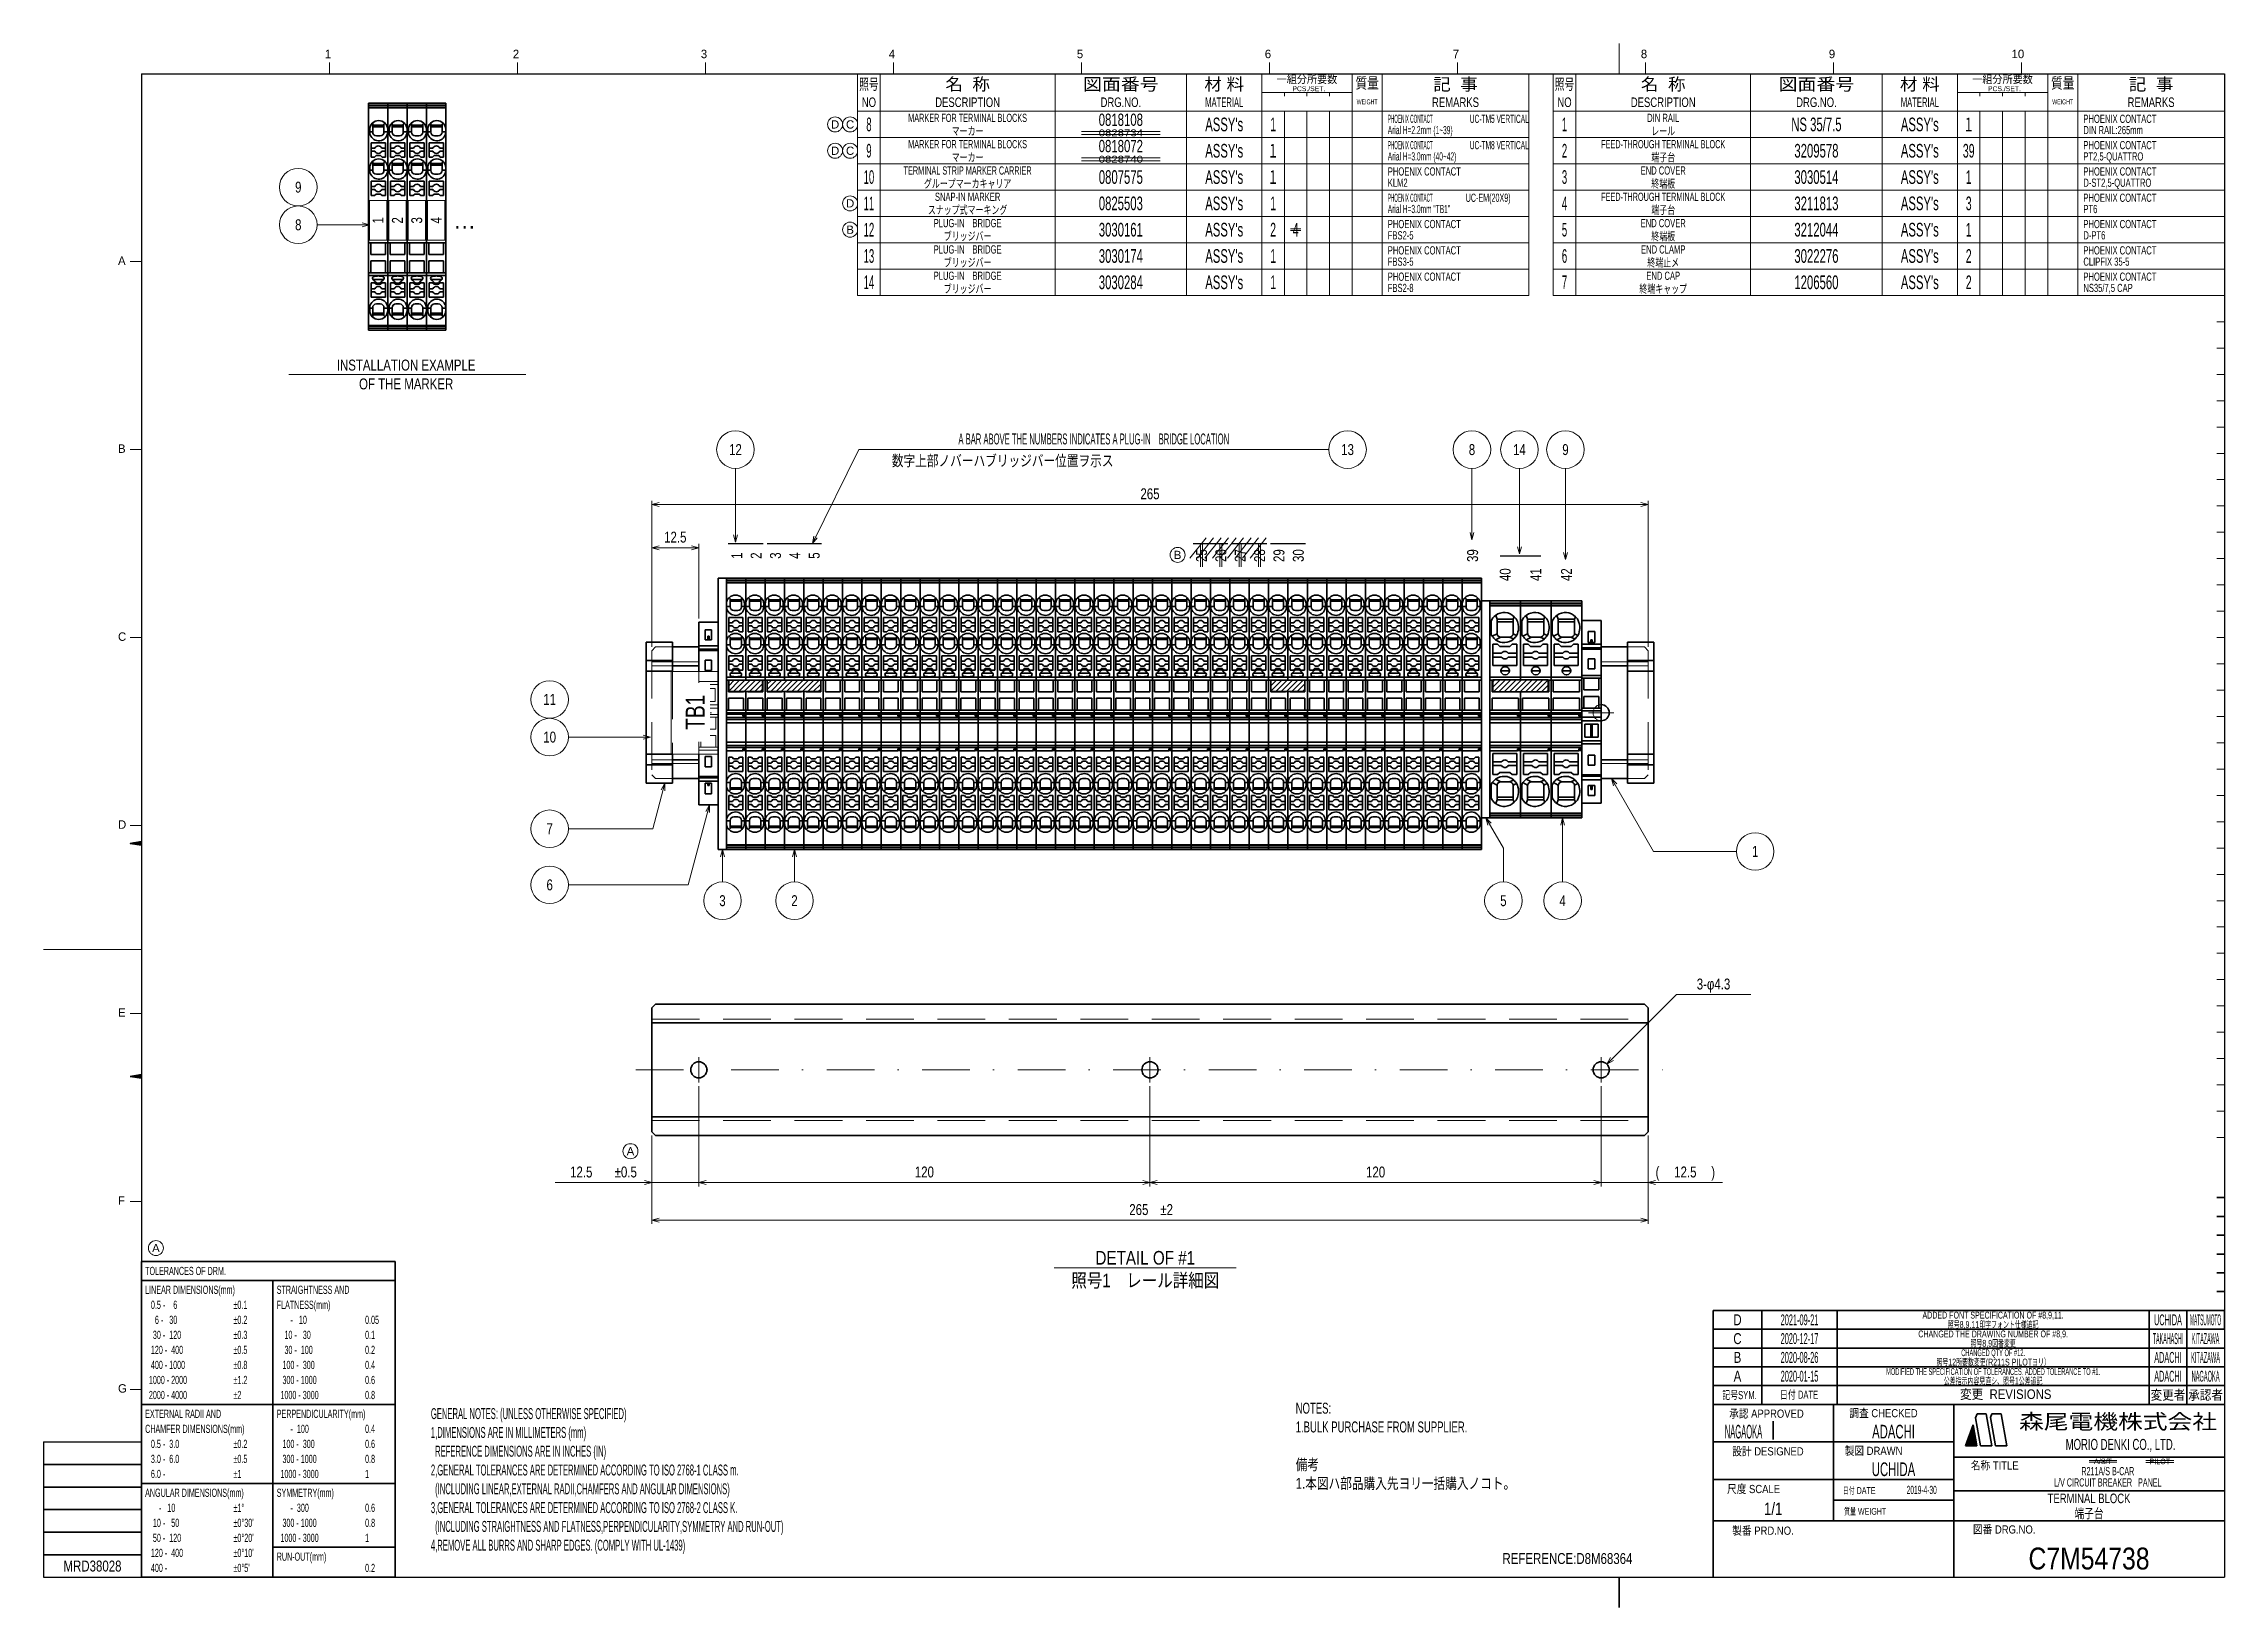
# Model space of a CAD drawing. Header units: millimetres. Extents: x 7 to 587, y 2 to 418.
import ezdxf
from ezdxf.enums import TextEntityAlignment as Align

# ---------------------------------------------------------------- set-up
doc = ezdxf.new("R2010")
doc.units = ezdxf.units.MM
doc.linetypes.add('DASHDOT', pattern=[25.3, 12.7, -6.3, 0, -6.3])
doc.linetypes.add('DASHED', pattern=[19, 12.7, -6.3])
for name, color, linetype in [('GR1_01', 7, 'Continuous'), ('GR1_04', 7, 'Continuous'), ('GR1_05', 7, 'Continuous'), ('GR1_15', 7, 'Continuous'), ('GR1_16', 7, 'Continuous'), ('図面枠C7M', 7, 'Continuous'), ('表題、部品表_01', 7, 'Continuous'), ('表題、部品表_02', 7, 'Continuous'), ('表題、部品表_03', 7, 'Continuous')]:
    doc.layers.add(name, color=color, linetype=linetype)
doc.styles.add('HG丸ｺﾞｼｯｸM-PRO', font='')
doc.styles.get('HG丸ｺﾞｼｯｸM-PRO').set_extended_font_data('HG丸ｺﾞｼｯｸM-PRO')
pattern_1 = [(45, (0, 0), (-0.7071068, 0.7071068), [])]

msp = doc.modelspace()

# ---------------------------------------------------------------- texts
at = {"layer": 'GR1_01', "color": 3, "linetype": 'Continuous', "lineweight": 35, "style": 'HG丸ｺﾞｼｯｸM-PRO'}
for s, width, p in [('INSTALLATION EXAMPLE', 0.782814, (103.42, 332.48)), ('OF THE MARKER', 0.783191, (103.42, 327.48))]:
    msp.add_text(s, height=2.9091, dxfattribs=dict(at, width=width)).set_placement(p, align=Align.MIDDLE_CENTER)
at = {"layer": 'GR1_05', "color": 3, "linetype": 'Continuous', "lineweight": 35, "style": 'HG丸ｺﾞｼｯｸM-PRO'}
for s, height, width, p in [('0828734', 1.818, 1.245392, (293.5, 394.25)), ('0828740', 1.818, 1.245392, (293.5, 387.25)), ('4', 3.64, 0.576062, (340, 368.5))]:
    msp.add_text(s, height=height, dxfattribs=dict(at, width=width)).set_placement(p, align=Align.MIDDLE_CENTER)
at = {"layer": 'GR1_15', "color": 3, "linetype": 'Continuous', "lineweight": 35, "style": 'HG丸ｺﾞｼｯｸM-PRO', "width": 0.784542}
for s, height, p in [('9', 2.91, (74.73, 379.81)), ('8', 2.91, (74.73, 369.81)), ('12', 2.909, (191, 310)), ('13', 2.909, (353.8, 310)), ('8', 2.91, (386.89, 310)), ('14', 2.909, (399.51, 310)), ('9', 2.91, (411.75, 310)), ('11', 2.909, (141.59, 243.52)), ('10', 2.909, (141.59, 233.52)), ('7', 2.91, (141.59, 209.13)), ('1', 2.91, (462.21, 203.08)), ('6', 2.91, (141.59, 194.21)), ('3', 2.91, (187.55, 190)), ('2', 2.91, (206.7, 190)), ('5', 2.91, (395.25, 190)), ('4', 2.91, (411, 190))]:
    msp.add_text(s, height=height, rotation=0, dxfattribs=at).set_placement(p, align=Align.MIDDLE_CENTER)
at = {"layer": 'GR1_15', "color": 3, "linetype": 'Continuous', "lineweight": 35, "style": 'HG丸ｺﾞｼｯｸM-PRO', "width": 0.522206}
msp.add_text('A BAR ABOVE THE NUMBERS INDICATES A PLUG-IN\u3000BRIDGE LOCATION', height=2.9091, dxfattribs=at).set_placement((286.3, 310.5), align=Align.BOTTOM_CENTER)
at = {"layer": 'GR1_15', "color": 3, "linetype": 'Continuous', "lineweight": 35, "style": 'HG丸ｺﾞｼｯｸM-PRO', "width": 0.781842}
msp.add_text('数字上部ノバーハブリッジバー位置ヲ示ス', height=2.9091, dxfattribs=at).set_placement((232.6, 307.05), align=Align.MIDDLE_LEFT)
at = {"layer": 'GR1_16', "color": 3, "linetype": 'Continuous', "lineweight": 35, "style": 'HG丸ｺﾞｼｯｸM-PRO', "width": 0.784542}
for s, height, p in [('1', 2.91, (95.94, 370.99)), ('2', 2.91, (101.09, 370.99)), ('3', 2.91, (106.24, 370.99)), ('4', 2.91, (111.39, 370.99)), ('1', 2.91, (191.35, 281.8)), ('2', 2.91, (196.5, 281.8)), ('3', 2.91, (201.65, 281.8)), ('4', 2.91, (206.8, 281.8)), ('5', 2.91, (211.95, 281.8)), ('29', 2.909, (335.55, 281.8)), ('30', 2.909, (340.7, 281.8)), ('39', 2.909, (387.05, 281.8)), ('40', 2.909, (395.72, 276.72)), ('41', 2.909, (403.87, 276.72)), ('42', 2.909, (412.02, 276.72))]:
    msp.add_text(s, height=height, rotation=90, dxfattribs=at).set_placement(p, align=Align.MIDDLE_CENTER)
at = {"layer": 'GR1_16', "color": 3, "linetype": 'Continuous', "lineweight": 35, "style": 'HG丸ｺﾞｼｯｸM-PRO'}
for s, height, width, p in [('…', 4.36, 1.042456, (118.97, 370.99)), ('DETAIL OF #1', 3.6364, 0.830981, (300, 95)), ('照号1\u3000レール詳細図', 3.636, 0.830534, (300, 89))]:
    msp.add_text(s, height=height, dxfattribs=dict(at, width=width)).set_placement(p, align=Align.MIDDLE_CENTER)
for s, height, width, p in [('265', 2.909, 0.784542, (301.25, 295.91)), ('12.5', 2.909, 0.784749, (175, 284.39)), ('12.5', 2.909, 0.784749, (149.99, 115.5)), ('±0.5', 2.909, 0.783726, (161.83, 115.5)), ('120', 2.909, 0.784542, (241.25, 115.5)), ('120', 2.909, 0.784542, (361.25, 115.5)), ('(', 2.91, 0.781868, (436.23, 115.5)), ('12.5', 2.909, 0.784749, (443.63, 115.5)), (')', 2.91, 0.781868, (451.03, 115.5)), ('265', 2.909, 0.784542, (298.29, 105.5)), ('±2', 2.909, 0.782992, (305.69, 105.5))]:
    msp.add_text(s, height=height, rotation=0, dxfattribs=dict(at, width=width)).set_placement(p, align=Align.BOTTOM_CENTER)
at = {"layer": 'GR1_16', "color": 3, "linetype": 'Continuous', "lineweight": 35, "style": 'HG丸ｺﾞｼｯｸM-PRO', "width": 0.783565}
msp.add_text('3-φ4.3', height=2.909, dxfattribs=at).set_placement((451.13, 165.5), align=Align.BOTTOM_CENTER)
at = {"layer": '図面枠C7M', "color": 3, "linetype": 'Continuous', "lineweight": 35, "style": 'HG丸ｺﾞｼｯｸM-PRO'}
for s, height, width, p in [('照号8,9,11印字フォント仕様追記', 1.8182, 0.618907, (525.5, 77.25)), ('照号8,9図番変更', 1.818, 0.618907, (525.5, 72.25)), ('照号12所要数変更(R211S PILOTヨリ）', 1.8182, 0.618933, (525.5, 67.25)), ('公差指示内容見直シ、照号1公差追記', 1.8182, 0.619003, (525.5, 62.25)), ('A/S/T', 1.455, 0.782634, (554.71, 40.86)), ('PILOT', 1.455, 0.783122, (569.84, 40.82)), ('端子台', 2.545, 0.741121, (551, 27)), ('MRD38028', 2.909, 0.783793, (20, 13))]:
    msp.add_text(s, height=height, dxfattribs=dict(at, width=width)).set_placement(p, align=Align.MIDDLE_CENTER)
for s, width, p in [('GENERAL NOTES: (UNLESS OTHERWISE SPECIFIED)', 0.52211, (110, 55)), ('1,DIMENSIONS ARE IN MILLIMETERS (mm)', 0.521966, (110, 50)), ('  REFERENCE DIMENSIONS ARE IN INCHES (IN)', 0.521932, (110, 45)), ('2,GENERAL TOLERANCES ARE DETERMINED ACCORDING TO ISO 2768-1 CLASS m.', 0.522186, (110, 40)), ('  (INCLUDING LINEAR,EXTERNAL RADII,CHAMFERS AND ANGULAR DIMENSIONS)', 0.522355, (110, 35)), ('3,GENERAL TOLERANCES ARE DETERMINED ACCORDING TO ISO 2768-2 CLASS K.', 0.52223, (110, 30)), ('  (INCLUDING STRAIGHTNESS AND FLATNESS,PERPENDICULARITY,SYMMETRY AND RUN-OUT)', 0.522087, (110, 25)), ('4,REMOVE ALL BURRS AND SHARP EDGES. (COMPLY WITH UL-1439)', 0.52235, (110, 20))]:
    msp.add_text(s, height=2.9091, dxfattribs=dict(at, width=width)).set_placement(p, align=Align.TOP_LEFT)
at = {"layer": '図面枠C7M', "color": 3, "linetype": 'Continuous', "lineweight": 35, "style": 'HG丸ｺﾞｼｯｸM-PRO', "width": 0.783725}
msp.add_text('REFERENCE:D8M68364', height=2.9091, dxfattribs=at).set_placement((395, 15), align=Align.MIDDLE_LEFT)
at = {"layer": '表題、部品表_01', "color": 3, "linetype": 'Continuous', "lineweight": 35, "style": 'HG丸ｺﾞｼｯｸM-PRO'}
for s, height, width, p in [('NOTES:', 2.909, 0.651134, (340, 55)), ('1.BULK PURCHASE FROM SUPPLIER.', 2.9091, 0.651852, (340, 50)), ('備考', 2.909, 0.781842, (340, 40)), ('1.本図ハ部品購入先ヨリ一括購入ノコト。', 2.9091, 0.782004, (340, 35))]:
    msp.add_text(s, height=height, dxfattribs=dict(at, width=width)).set_placement(p, align=Align.MIDDLE_LEFT)
at = {"layer": '表題、部品表_03', "color": 3, "linetype": 'Continuous', "lineweight": 35, "style": 'HG丸ｺﾞｼｯｸM-PRO'}
for s, height, width, p in [('8', 3.64, 0.521199, (226.5, 396.5)), ('MARKER FOR TERMINAL BLOCKS', 2.1818, 0.554332, (252.75, 398.25)), ('マーカー', 2.182, 0.692256, (252.75, 394.75)), ('0818108', 3.273, 0.691275, (293.5, 397.75)), ("ASSY's", 3.636, 0.617769, (321, 396.5)), ('1', 3.64, 0.576062, (334, 396.5)), ('1', 3.64, 0.521199, (411.5, 396.5)), ('DIN RAIL', 2.182, 0.69316, (437.75, 398.25)), ('レール', 2.182, 0.692256, (437.75, 394.75)), ('NS 35/7.5', 3.636, 0.618922, (478.5, 396.5)), ("ASSY's", 3.636, 0.617769, (506, 396.5)), ('１', 3.64, 0.578238, (519, 396.5)), ('9', 3.64, 0.521199, (226.5, 389.5)), ('MARKER FOR TERMINAL BLOCKS', 2.1818, 0.554332, (252.75, 391.25)), ('マーカー', 2.182, 0.692256, (252.75, 387.75)), ('0818072', 3.273, 0.691275, (293.5, 390.75)), ("ASSY's", 3.636, 0.617769, (321, 389.5)), ('１', 3.64, 0.578238, (334, 389.5)), ('2', 3.64, 0.521199, (411.5, 389.5)), ('FEED-THROUGH TERMINAL BLOCK', 2.1818, 0.554676, (437.75, 391.25)), ('端子台', 2.182, 0.692256, (437.75, 387.75)), ('3209578', 3.636, 0.619953, (478.5, 389.5)), ("ASSY's", 3.636, 0.617769, (506, 389.5)), ('39', 3.636, 0.576062, (519, 389.5)), ('10', 3.636, 0.521199, (226.5, 382.5)), ('TERMINAL STRIP MARKER CARRIER', 2.1818, 0.554386, (252.75, 384.25)), ('0807575', 3.636, 0.619953, (293.5, 382.5)), ("ASSY's", 3.636, 0.617769, (321, 382.5)), ('１', 3.64, 0.578238, (334, 382.5)), ('3', 3.64, 0.521199, (411.5, 382.5)), ('END COVER', 2.182, 0.691632, (437.75, 384.25)), ('3030514', 3.636, 0.619953, (478.5, 382.5)), ("ASSY's", 3.636, 0.617769, (506, 382.5)), ('1', 3.64, 0.576062, (519, 382.5)), ('11', 3.636, 0.521199, (226.5, 375.5)), ('グループマーカキャリア', 2.1818, 0.692256, (252.75, 380.75)), ('SNAP-IN MARKER', 2.1818, 0.69228, (252.75, 377.25)), ('0825503', 3.636, 0.619953, (293.5, 375.5)), ("ASSY's", 3.636, 0.617769, (321, 375.5)), ('1', 3.64, 0.576062, (334, 375.5)), ('4', 3.64, 0.521199, (411.5, 375.5)), ('FEED-THROUGH TERMINAL BLOCK', 2.1818, 0.554676, (437.75, 377.25)), ('終端板', 2.182, 0.692256, (437.75, 380.75)), ('3211813', 3.636, 0.619953, (478.5, 375.5)), ("ASSY's", 3.636, 0.617769, (506, 375.5)), ('3', 3.64, 0.576062, (519, 375.5)), ('スナップ式マーキング', 2.182, 0.692256, (252.75, 373.75)), ('PLUG-IN\u3000BRIDGE', 2.1818, 0.692411, (252.75, 370.25)), ('END COVER', 2.182, 0.691632, (437.75, 370.25)), ('端子台', 2.182, 0.692256, (437.75, 373.75)), ('12', 3.636, 0.521199, (226.5, 368.5)), ('ブリッジバー', 2.182, 0.692256, (252.75, 366.75)), ('3030161', 3.636, 0.619953, (293.5, 368.5)), ("ASSY's", 3.636, 0.617769, (321, 368.5)), ('2', 3.64, 0.576062, (334, 368.5)), ('5', 3.64, 0.521199, (411.5, 368.5)), ('終端板', 2.182, 0.692256, (437.75, 366.75)), ('3212044', 3.636, 0.619953, (478.5, 368.5)), ("ASSY's", 3.636, 0.617769, (506, 368.5)), ('1', 3.64, 0.576062, (519, 368.5)), ('13', 3.636, 0.521199, (226.5, 361.5)), ('PLUG-IN\u3000BRIDGE', 2.1818, 0.692411, (252.75, 363.25)), ('ブリッジバー', 2.182, 0.692256, (252.75, 359.75)), ('3030174', 3.636, 0.619953, (293.5, 361.5)), ("ASSY's", 3.636, 0.617769, (321, 361.5)), ('1', 3.64, 0.576062, (334, 361.5)), ('6', 3.64, 0.521199, (411.5, 361.5)), ('END CLAMP', 2.182, 0.692299, (437.75, 363.25)), ('終端止メ', 2.182, 0.692256, (437.75, 359.75)), ('3022276', 3.636, 0.619953, (478.5, 361.5)), ("ASSY's", 3.636, 0.617769, (506, 361.5)), ('2', 3.64, 0.576062, (519, 361.5)), ('14', 3.636, 0.521199, (226.5, 354.5)), ('PLUG-IN\u3000BRIDGE', 2.1818, 0.692411, (252.75, 356.25)), ('ブリッジバー', 2.182, 0.692256, (252.75, 352.75)), ('3030284', 3.636, 0.619953, (293.5, 354.5)), ("ASSY's", 3.636, 0.617769, (321, 354.5)), ('1', 3.64, 0.576062, (334, 354.5)), ('7', 3.64, 0.521199, (411.5, 354.5)), ('終端キャップ', 2.182, 0.692256, (437.75, 352.75)), ('END CAP', 2.182, 0.691956, (437.75, 356.25)), ('1206560', 3.636, 0.619953, (478.5, 354.5)), ("ASSY's", 3.636, 0.617769, (506, 354.5)), ('2', 3.64, 0.576062, (519, 354.5))]:
    msp.add_text(s, height=height, dxfattribs=dict(at, width=width)).set_placement(p, align=Align.MIDDLE_CENTER)
for s, height, width, p in [('Arial H=2.2mm (1~39)', 2.1818, 0.480533, (364.5, 395)), ('PHOENIX CONTACT', 2.1818, 0.34171, (364.5, 398)), ('PHOENIX CONTACT', 2.1818, 0.692624, (549.5, 398)), ('DIN RAIL:265mm', 2.1818, 0.692377, (549.5, 395)), ('Arial H=3.0mm (40~42)', 2.1818, 0.480674, (364.5, 388)), ('PHOENIX CONTACT', 2.1818, 0.34171, (364.5, 391)), ('PHOENIX CONTACT', 2.1818, 0.692624, (549.5, 391)), ('PT2,5-QUATTRO', 2.1818, 0.692397, (549.5, 388)), ('PHOENIX CONTACT', 2.1818, 0.692624, (364.5, 384)), ('PHOENIX CONTACT', 2.1818, 0.692624, (549.5, 384)), ('PHOENIX CONTACT', 2.1818, 0.34171, (364.5, 377)), ('KLM2', 2.182, 0.692835, (364.5, 381)), ('UC-EM(20X9)', 2.1818, 0.521471, (385.22, 377)), ('D-ST2,5-QUATTRO', 2.1818, 0.692479, (549.5, 381)), ('PHOENIX CONTACT', 2.1818, 0.692624, (549.5, 377)), ('Arial H=3.0mm "TB1"', 2.1818, 0.480635, (364.5, 374)), ('PT6', 2.182, 0.692441, (549.5, 374)), ('PHOENIX CONTACT', 2.1818, 0.692624, (364.5, 370)), ('FBS2-5', 2.182, 0.691927, (364.5, 367)), ('PHOENIX CONTACT', 2.1818, 0.692624, (549.5, 370)), ('D-PT6', 2.182, 0.692591, (549.5, 367)), ('PHOENIX CONTACT', 2.1818, 0.692624, (364.5, 363)), ('FBS3-5', 2.182, 0.691927, (364.5, 360)), ('CLIPFIX 35-5', 2.1818, 0.692388, (549.5, 360)), ('PHOENIX CONTACT', 2.1818, 0.692624, (549.5, 363)), ('PHOENIX CONTACT', 2.1818, 0.692624, (364.5, 356)), ('FBS2-8', 2.182, 0.691927, (364.5, 353)), ('PHOENIX CONTACT', 2.1818, 0.692624, (549.5, 356)), ('NS35/7,5 CAP', 2.1818, 0.691437, (549.5, 353))]:
    msp.add_text(s, height=height, dxfattribs=dict(at, width=width)).set_placement(p, align=Align.MIDDLE_LEFT)
at = {"layer": '表題、部品表_03', "color": 3, "linetype": 'Continuous', "lineweight": 35, "style": 'HG丸ｺﾞｼｯｸM-PRO', "width": 0.48091}
for s, p in [('UC-TM5 VERTICAL', (402, 398)), ('UC-TM8 VERTICAL', (402, 391))]:
    msp.add_text(s, height=2.1818, dxfattribs=at).set_placement(p, align=Align.MIDDLE_RIGHT)

# ---------------------------------------------------------------- blocks, each defined once
blk = doc.blocks.new('BLKF024')
at = {"layer": '図面枠C7M', "color": 3, "linetype": 'Continuous', "lineweight": 35}
for p, q in [((30.067393, 143.236108), (30.09438, 143.263095)), ((30.188706, 143.216), (30.264271, 143.291564)), ((30.310019, 143.195891), (30.434161, 143.320033)), ((30.431331, 143.175782), (30.604052, 143.348503)), ((30.552644, 143.155673), (30.773942, 143.376972)), ((30.673956, 143.135565), (30.943833, 143.405441)), ((30.795269, 143.115456), (31.113723, 143.43391)), ((30.916582, 143.095347), (31.283614, 143.462379)), ((31.037894, 143.075238), (31.453504, 143.490848)), ((31.159207, 143.05513), (31.623395, 143.519317)), ((31.280519, 143.035021), (31.793285, 143.547787)), ((31.401832, 143.014912), (31.963176, 143.576256)), ((31.523145, 142.994803), (32.133066, 143.604725)), ((31.644457, 142.974695), (32.302957, 143.633194)), ((31.76577, 142.954586), (32.472847, 143.661663)), ((31.887082, 142.934477), (32.642738, 143.690132)), ((32.008395, 142.914368), (32.812628, 143.718601)), ((32.129708, 142.894259), (32.982519, 143.747071)), ((32.25102, 142.874151), (33, 143.62313)), ((32.372333, 142.854042), (33, 143.481709)), ((32.493645, 142.833933), (33, 143.340288)), ((32.614958, 142.813824), (33, 143.198866)), ((32.736271, 142.793716), (33, 143.057445)), ((32.857583, 142.773607), (33, 142.916024)), ((32.978896, 142.753498), (33, 142.774602))]:
    blk.add_line(p, q, dxfattribs=at)
blk = doc.blocks.new('BLKF025')
at = {"layer": '図面枠C7M', "color": 3, "linetype": 'Continuous', "lineweight": 35}
for p, q in [((30.067393, 205.236108), (30.09438, 205.263095)), ((30.188706, 205.216), (30.264271, 205.291564)), ((30.310019, 205.195891), (30.434161, 205.320033)), ((30.431331, 205.175782), (30.604052, 205.348503)), ((30.552644, 205.155673), (30.773942, 205.376972)), ((30.673956, 205.135565), (30.943833, 205.405441)), ((30.795269, 205.115456), (31.113723, 205.43391)), ((30.916582, 205.095347), (31.283614, 205.462379)), ((31.037894, 205.075238), (31.453504, 205.490848)), ((31.159207, 205.05513), (31.623395, 205.519317)), ((31.280519, 205.035021), (31.793285, 205.547787)), ((31.401832, 205.014912), (31.963176, 205.576256)), ((31.523145, 204.994803), (32.133066, 205.604725)), ((31.644457, 204.974695), (32.302957, 205.633194)), ((31.76577, 204.954586), (32.472847, 205.661663)), ((31.887082, 204.934477), (32.642738, 205.690132)), ((32.008395, 204.914368), (32.812628, 205.718601)), ((32.129708, 204.894259), (32.982519, 205.747071)), ((32.25102, 204.874151), (33, 205.62313)), ((32.372333, 204.854042), (33, 205.481709)), ((32.493645, 204.833933), (33, 205.340288)), ((32.614958, 204.813824), (33, 205.198866)), ((32.736271, 204.793716), (33, 205.057445)), ((32.857583, 204.773607), (33, 204.916024)), ((32.978896, 204.753498), (33, 204.774602))]:
    blk.add_line(p, q, dxfattribs=at)
blk = doc.blocks.new('BLKF026')
at = {"layer": '図面枠C7M', "color": 4, "linetype": 'Continuous', "lineweight": 13}
for p, q in [((518.157871, 44.996757), (520.693675, 47.532561)), ((518.211969, 45.192276), (520.672477, 47.652784)), ((518.292898, 45.414626), (520.651278, 47.773006)), ((518.299292, 44.996757), (520.714874, 47.412338)), ((518.373827, 45.636976), (520.63008, 47.893229)), ((518.440714, 44.996757), (520.736072, 47.292115)), ((518.454756, 45.859327), (520.608881, 48.013452)), ((518.535684, 46.081677), (520.587682, 48.133675)), ((518.582135, 44.996757), (520.757271, 47.171892)), ((518.616613, 46.304027), (520.566484, 48.253898)), ((518.697542, 46.526377), (520.545285, 48.374121)), ((518.723556, 44.996757), (520.778469, 47.051669)), ((518.778471, 46.748727), (520.524087, 48.494343)), ((518.8594, 46.971078), (520.502888, 48.614566)), ((518.864978, 44.996757), (520.799668, 46.931447)), ((518.940329, 47.193428), (520.48169, 48.734789)), ((519.006399, 44.996757), (520.820866, 46.811224)), ((519.021258, 47.415778), (520.460491, 48.855012)), ((519.102186, 47.638128), (520.439293, 48.975235)), ((519.147821, 44.996757), (520.842065, 46.691001)), ((519.183115, 47.860479), (520.418094, 49.095457)), ((519.264044, 48.082829), (520.396896, 49.21568)), ((519.289242, 44.996757), (520.863263, 46.570778)), ((519.344973, 48.305179), (520.375697, 49.335903)), ((519.425902, 48.527529), (520.354499, 49.456126)), ((519.430663, 44.996757), (520.884462, 46.450555)), ((519.506831, 48.749879), (520.3333, 49.576349)), ((519.58776, 48.97223), (520.312102, 49.696572)), ((519.668689, 49.19458), (520.290903, 49.816794)), ((519.749617, 49.41693), (520.269705, 49.937017)), ((519.830546, 49.63928), (520.248506, 50.05724)), ((519.911475, 49.861631), (520.227307, 50.177463)), ((519.992404, 50.083981), (520.206109, 50.297686)), ((520.073333, 50.306331), (520.18491, 50.417909)), ((520.154262, 50.528681), (520.163712, 50.538131)), ((519.572085, 44.996757), (520.90566, 46.330332)), ((519.713506, 44.996757), (520.926859, 46.21011)), ((519.854927, 44.996757), (520.948057, 46.089887)), ((519.996349, 44.996757), (520.969256, 45.969664)), ((520.13777, 44.996757), (520.990455, 45.849441)), ((520.279191, 44.996757), (521.011653, 45.729218)), ((520.420613, 44.996757), (521.032852, 45.608995)), ((520.562034, 44.996757), (521.05405, 45.488773)), ((520.703455, 44.996757), (521.075249, 45.36855)), ((520.844877, 44.996757), (521.096447, 45.248327)), ((520.986298, 44.996757), (521.117646, 45.128104)), ((521.12772, 44.996757), (521.138844, 45.007881))]:
    blk.add_line(p, q, dxfattribs=at)
blk = doc.blocks.new('BLKF023')
at = {"layer": '図面枠C7M', "color": 4, "linetype": 'Continuous', "lineweight": 13}
for p, q in [((426, 410), (426, 418)), ((83, 413), (83, 410)), ((133, 413), (133, 410)), ((183, 413), (183, 410)), ((233, 413), (233, 410)), ((283, 413), (283, 410)), ((333, 413), (333, 410)), ((383, 413), (383, 410)), ((433, 413), (433, 410)), ((483, 413), (483, 410)), ((533, 413), (533, 410)), ((585, 393), (587, 393)), ((585, 386), (587, 386)), ((585, 379), (587, 379)), ((585, 372), (587, 372)), ((30, 360), (33, 360)), ((585, 365), (587, 365)), ((585, 358), (587, 358)), ((585, 351), (587, 351)), ((585, 344), (587, 344)), ((585, 337), (587, 337)), ((585, 330), (587, 330)), ((585, 323), (587, 323)), ((585, 316), (587, 316)), ((30, 310), (33, 310)), ((585, 309), (587, 309)), ((585, 302), (587, 302)), ((585, 295), (587, 295)), ((585, 288), (587, 288)), ((585, 281), (587, 281)), ((585, 274), (587, 274)), ((585, 267), (587, 267)), ((30, 260), (33, 260)), ((587, 260), (585, 260)), ((585, 253), (587, 253)), ((585, 246), (587, 246)), ((585, 239), (587, 239)), ((585, 232), (587, 232)), ((585, 225), (587, 225)), ((585, 218), (587, 218)), ((30, 210), (33, 210)), ((585, 211), (587, 211)), ((585, 204), (587, 204)), ((585, 197), (587, 197)), ((585, 190), (587, 190)), ((585, 183), (587, 183)), ((7, 177), (33, 177)), ((585, 176), (587, 176)), ((585, 169), (587, 169)), ((30, 160), (33, 160)), ((585, 162), (587, 162)), ((585, 155), (587, 155)), ((585, 148), (587, 148)), ((585, 141), (587, 141)), ((585, 134), (587, 134)), ((585, 127), (587, 127)), ((30, 110), (33, 110)), ((30, 60), (33, 60))]:
    blk.add_line(p, q, dxfattribs=at)
at = {"layer": '図面枠C7M', "color": 2, "linetype": 'Continuous', "lineweight": 25}
for p, q in [((33, 410), (587, 410)), ((33, 410), (33, 10)), ((587, 410), (587, 10)), ((7, 46), (7, 10)), ((7, 46), (33, 46)), ((7, 10), (587, 10))]:
    blk.add_line(p, q, dxfattribs=at)
at = {"layer": '図面枠C7M', "color": 3, "linetype": 'Continuous', "lineweight": 35}
for p, q in [((33, 205.75), (30, 205.25)), ((30, 205.25), (33, 204.75)), ((33, 143.75), (30, 143.25)), ((30, 143.25), (33, 142.75)), ((587, 111), (585, 111)), ((587, 106), (585, 106)), ((587, 101), (585, 101)), ((587, 96), (585, 96)), ((587, 91), (585, 91)), ((587, 86), (585, 86)), ((451, 76), (587, 76)), ((451, 76), (451, 10)), ((464, 56), (464, 76)), ((484, 56), (484, 76)), ((567, 56), (567, 76)), ((577, 56), (577, 76)), ((587, 81), (585, 81)), ((451, 71), (587, 71)), ((451, 66), (587, 66)), ((451, 61), (587, 61)), ((451, 56), (587, 56)), ((483, 56), (483, 25)), ((515, 56), (515, 10)), ((520.84, 52.4), (521.23, 53.5)), ((522.14, 45), (520.84, 52.4)), ((521.23, 53.5), (523.64, 53.5)), ((525.14, 45), (523.64, 53.5)), ((525.18, 53.5), (524.82, 52.51)), ((526.14, 45), (524.82, 52.51)), ((525.18, 53.5), (527.64, 53.5)), ((529.14, 45), (527.64, 53.5)), ((467.01, 51.56), (467.01, 46.69)), ((518.14, 45), (520.16, 50.55)), ((521.14, 45), (520.16, 50.55)), ((451, 46), (515, 46)), ((515, 42), (587, 42)), ((518.14, 45), (521.14, 45)), ((522.14, 45), (525.14, 45)), ((526.14, 45), (529.14, 45)), ((7, 40), (33, 40)), ((451, 36), (515, 36)), ((7, 34), (33, 34)), ((483, 30.5), (515, 30.5)), ((515, 33), (587, 33)), ((7, 28), (33, 28)), ((451, 25), (587, 25)), ((7, 22), (33, 22)), ((7, 16), (33, 16)), ((426, 2), (426, 10))]:
    blk.add_line(p, q, dxfattribs=at)
for name in ['BLKF025', 'BLKF024']:
    blk.add_blockref(name, (0, 0), dxfattribs=at)
at = {"layer": '図面枠C7M', "color": 4, "linetype": 'Continuous', "lineweight": 13}
blk.add_blockref('BLKF026', (0, 0), dxfattribs=at)
at = {"layer": '図面枠C7M', "color": 4, "linetype": 'Continuous', "lineweight": 13, "style": 'HG丸ｺﾞｼｯｸM-PRO'}
for s, height, width, p in [('1', 2.25, 1.003994, (81.79, 413.45)), ('2', 2.25, 1.003994, (131.79, 413.45)), ('3', 2.25, 1.003994, (181.79, 413.45)), ('4', 2.25, 1.003994, (231.79, 413.45)), ('5', 2.25, 1.003994, (281.79, 413.45)), ('6', 2.25, 1.003994, (331.79, 413.45)), ('7', 2.25, 1.003994, (381.79, 413.45)), ('8', 2.25, 1.003994, (431.8, 413.45)), ('9', 2.25, 1.003994, (481.8, 413.45)), ('10', 2.255, 1.003994, (530.4, 413.45)), ('A', 2.25, 1.002405, (26.79, 358.45)), ('B', 2.25, 1.004704, (26.79, 308.45)), ('D', 2.25, 1.002334, (26.79, 208.45)), ('E', 2.25, 1.001589, (26.79, 158.45)), ('F', 2.25, 0.998986, (26.79, 108.45)), ('G', 2.25, 1.003714, (26.79, 58.45))]:
    blk.add_text(s, height=height, dxfattribs=dict(at, width=width)).set_placement(p, align=Align.BOTTOM_LEFT)
at = {"layer": '図面枠C7M', "color": 3, "linetype": 'Continuous', "lineweight": 35, "style": 'HG丸ｺﾞｼｯｸM-PRO', "width": 1.001214}
blk.add_text('C', height=2.25, dxfattribs=at).set_placement((26.79, 258.45), align=Align.BOTTOM_LEFT)
at = {"layer": '図面枠C7M', "color": 4, "linetype": 'Continuous', "lineweight": 13, "style": 'HG丸ｺﾞｼｯｸM-PRO'}
for s, height, width, p in [('記号SYM.', 2.182, 0.69227, (458.03, 58.49)), ('日付 DATE', 2.182, 0.692507, (473.87, 58.58)), ('変更  REVISIONS', 2.5455, 0.887352, (528.85, 58.72)), ('変更者', 2.545, 0.887717, (572, 58.5)), ('承認者', 2.545, 0.887717, (582, 58.5)), ('承認 APPROVED', 2.1818, 0.863151, (465.21, 53.54)), ('調査 CHECKED', 2.182, 0.863174, (496.34, 53.67)), ('設計 DESIGNED', 2.1818, 0.862613, (465.61, 43.51)), ('製図 DRAWN', 2.182, 0.863099, (493.7, 43.65)), ('名称 TITLE', 2.182, 0.862489, (525.93, 39.77)), ('尺度 SCALE', 2.182, 0.862581, (461.78, 33.49)), ('日付 DATE', 1.818, 0.618255, (489.88, 33.09)), ('製番 PRD.NO.', 2.182, 0.863299, (464.29, 22.41)), ('質量 WEIGHT', 1.818, 0.618812, (491.46, 27.55)), ('図番 DRG.NO.', 2.182, 0.863083, (528.44, 22.73))]:
    blk.add_text(s, height=height, dxfattribs=dict(at, width=width)).set_placement(p, align=Align.MIDDLE_CENTER)
at = {"layer": '図面枠C7M', "color": 2, "linetype": 'Continuous', "lineweight": 25, "style": 'HG丸ｺﾞｼｯｸM-PRO', "width": 1.206081}
blk.add_text('森尾電機株式会社', height=4, dxfattribs=at).set_placement((558.72, 51.43), align=Align.MIDDLE_CENTER)
at = {"layer": '図面枠C7M', "color": 3, "linetype": 'Continuous', "lineweight": 35, "style": 'HG丸ｺﾞｼｯｸM-PRO', "width": 0.652197}
blk.add_text('MORIO DENKI CO., LTD.', height=2.9091, dxfattribs=at).set_placement((559.38, 45.36), align=Align.MIDDLE_CENTER)
blk = doc.blocks.new('BLKF027')
at = {"layer": '図面枠C7M', "color": 3, "linetype": 'Continuous', "lineweight": 35, "style": 'HG丸ｺﾞｼｯｸM-PRO'}
for s, height, width, p in [('D', 2.91, 0.784656, (457.5, 78.5)), ('2021-09-21', 2.909, 0.488281, (474, 78.5)), ('CHANGED THE DRAWING NUMBER OF #8,9.', 1.8182, 0.618826, (525.5, 74.75)), ('ADDED FONT SPECIFICATION OF #8,9,11.', 1.8182, 0.618174, (525.5, 79.75)), ('UCHIDA', 2.909, 0.415827, (572, 78.5)), ('MATSUMOTO', 2.909, 0.26157, (582, 78.5)), ('C', 2.91, 0.782198, (457.5, 73.5)), ('B', 2.91, 0.78204, (457.5, 68.5)), ('2020-12-17', 2.909, 0.488281, (474, 73.5)), ('2020-08-26', 2.909, 0.488281, (474, 68.5)), ('CHANGED QTY OF #12.', 1.8182, 0.497738, (525.5, 69.75)), ('TAKAHASHI', 2.909, 0.29452, (572, 73.5)), ('ADACHI', 2.909, 0.415454, (572, 68.5)), ('KITAZAWA', 2.909, 0.308644, (582, 68.5)), ('KITAZAWA', 2.909, 0.294078, (582, 73.5)), ('A', 2.91, 0.782973, (457.5, 63.5)), ('2020-01-15', 2.909, 0.488281, (474, 63.5)), ('MODIFIED THE SPECIFICATION OF TOLERANCES. ADDED TOLERANCE TO #1.', 1.8182, 0.497763, (525.5, 64.75)), ('ADACHI', 2.909, 0.415454, (572, 63.5)), ('NAGAOKA', 2.909, 0.309653, (582, 63.5)), ('NAGAOKA', 3.636, 0.414524, (459.11, 48.75)), ('ADACHI', 3.636, 0.619335, (499, 48.75)), ('UCHIDA', 3.636, 0.61989, (499, 38.75)), ('L/V CIRCUIT BREAKER\u3000PANEL', 2.1818, 0.522183, (556, 35.25)), ('R211A/S B-CAR', 2.1818, 0.521847, (556, 38.25)), ('1/1', 3.273, 0.80628, (467, 28.25)), ('2019-4-30', 2.182, 0.482367, (506.5, 33.25)), ('TERMINAL BLOCK', 2.5455, 0.742009, (551, 31)), ('C7M54738', 5.818, 0.846013, (551, 15))]:
    blk.add_text(s, height=height, dxfattribs=dict(at, width=width)).set_placement(p, align=Align.MIDDLE_CENTER)
blk = doc.blocks.new('BLKF028')
at = {"layer": '表題、部品表_02', "color": 4, "linetype": 'Continuous', "lineweight": 13}
for p, q in [((408.5, 400), (408.5, 393)), ((408.5, 400), (587, 400)), ((414.5, 400), (414.5, 393)), ((461, 400), (461, 393)), ((496, 400), (496, 393)), ((516, 400), (516, 393)), ((522, 400), (522, 393)), ((528, 400), (528, 393)), ((534, 393), (534, 400)), ((540, 400), (540, 393)), ((548, 400), (548, 393)), ((587, 400), (587, 393)), ((408.5, 393), (587, 393))]:
    blk.add_line(p, q, dxfattribs=at)
blk = doc.blocks.new('BLKF030')
at = {"layer": '表題、部品表_02', "color": 4, "linetype": 'Continuous', "lineweight": 13}
for p, q in [((408.5, 393), (408.5, 386)), ((408.5, 393), (587, 393)), ((414.5, 393), (414.5, 386)), ((461, 393), (461, 386)), ((496, 393), (496, 386)), ((516, 393), (516, 386)), ((522, 393), (522, 386)), ((528, 393), (528, 386)), ((534, 386), (534, 393)), ((540, 393), (540, 386)), ((548, 393), (548, 386)), ((587, 393), (587, 386)), ((408.5, 386), (587, 386))]:
    blk.add_line(p, q, dxfattribs=at)
blk = doc.blocks.new('BLKF032')
at = {"layer": '表題、部品表_02', "color": 4, "linetype": 'Continuous', "lineweight": 13}
for p, q in [((408.5, 386), (408.5, 379)), ((408.5, 386), (587, 386)), ((414.5, 386), (414.5, 379)), ((461, 386), (461, 379)), ((496, 386), (496, 379)), ((516, 386), (516, 379)), ((522, 386), (522, 379)), ((528, 386), (528, 379)), ((534, 379), (534, 386)), ((540, 386), (540, 379)), ((548, 386), (548, 379)), ((587, 386), (587, 379)), ((408.5, 379), (587, 379))]:
    blk.add_line(p, q, dxfattribs=at)
blk = doc.blocks.new('BLKF034')
at = {"layer": '表題、部品表_02', "color": 4, "linetype": 'Continuous', "lineweight": 13}
for p, q in [((408.5, 365), (408.5, 358)), ((408.5, 365), (587, 365)), ((414.5, 365), (414.5, 358)), ((461, 365), (461, 358)), ((496, 365), (496, 358)), ((516, 365), (516, 358)), ((522, 365), (522, 358)), ((528, 365), (528, 358)), ((534, 358), (534, 365)), ((540, 365), (540, 358)), ((548, 365), (548, 358)), ((587, 365), (587, 358)), ((408.5, 358), (587, 358))]:
    blk.add_line(p, q, dxfattribs=at)
blk = doc.blocks.new('BLKF036')
at = {"layer": '表題、部品表_02', "color": 4, "linetype": 'Continuous', "lineweight": 13}
for p, q in [((408.5, 358), (408.5, 351)), ((408.5, 358), (587, 358)), ((414.5, 358), (414.5, 351)), ((461, 358), (461, 351)), ((496, 358), (496, 351)), ((516, 358), (516, 351)), ((522, 358), (522, 351)), ((528, 358), (528, 351)), ((534, 351), (534, 358)), ((540, 358), (540, 351)), ((548, 358), (548, 351)), ((587, 358), (587, 351)), ((408.5, 351), (587, 351))]:
    blk.add_line(p, q, dxfattribs=at)
blk = doc.blocks.new('BLKF038')
at = {"layer": '表題、部品表_02', "color": 4, "linetype": 'Continuous', "lineweight": 13}
for p, q in [((223.5, 386), (223.5, 379)), ((223.5, 386), (402, 386)), ((229.5, 386), (229.5, 379)), ((276, 386), (276, 379)), ((311, 386), (311, 379)), ((331, 386), (331, 379)), ((337, 386), (337, 379)), ((343, 386), (343, 379)), ((349, 379), (349, 386)), ((355, 386), (355, 379)), ((363, 386), (363, 379)), ((402, 386), (402, 379)), ((223.5, 379), (402, 379))]:
    blk.add_line(p, q, dxfattribs=at)
blk = doc.blocks.new('BLKF040')
at = {"layer": '表題、部品表_02', "color": 4, "linetype": 'Continuous', "lineweight": 13}
for p, q in [((223.5, 379), (223.5, 372)), ((223.5, 379), (402, 379)), ((229.5, 379), (229.5, 372)), ((276, 379), (276, 372)), ((311, 379), (311, 372)), ((331, 379), (331, 372)), ((337, 379), (337, 372)), ((343, 379), (343, 372)), ((349, 372), (349, 379)), ((355, 379), (355, 372)), ((363, 379), (363, 372)), ((402, 379), (402, 372)), ((223.5, 372), (402, 372))]:
    blk.add_line(p, q, dxfattribs=at)
blk = doc.blocks.new('BLKF042')
at = {"layer": '表題、部品表_02', "color": 4, "linetype": 'Continuous', "lineweight": 13}
for p, q in [((223.5, 372), (223.5, 365)), ((223.5, 372), (402, 372)), ((229.5, 372), (229.5, 365)), ((276, 372), (276, 365)), ((311, 372), (311, 365)), ((331, 372), (331, 365)), ((337, 372), (337, 365)), ((343, 372), (343, 365)), ((349, 365), (349, 372)), ((355, 372), (355, 365)), ((363, 372), (363, 365)), ((402, 372), (402, 365)), ((223.5, 365), (402, 365))]:
    blk.add_line(p, q, dxfattribs=at)
blk = doc.blocks.new('BLKF044')
at = {"layer": '表題、部品表_02', "color": 4, "linetype": 'Continuous', "lineweight": 13}
for p, q in [((223.5, 400), (223.5, 393)), ((223.5, 400), (402, 400)), ((229.5, 400), (229.5, 393)), ((276, 400), (276, 393)), ((311, 400), (311, 393)), ((331, 400), (331, 393)), ((337, 400), (337, 393)), ((343, 400), (343, 393)), ((349, 393), (349, 400)), ((355, 400), (355, 393)), ((363, 400), (363, 393)), ((402, 400), (402, 393)), ((223.5, 393), (402, 393))]:
    blk.add_line(p, q, dxfattribs=at)
blk = doc.blocks.new('BLKF046')
at = {"layer": '表題、部品表_02', "color": 4, "linetype": 'Continuous', "lineweight": 13}
for p, q in [((223.5, 393), (223.5, 386)), ((223.5, 393), (402, 393)), ((229.5, 393), (229.5, 386)), ((276, 393), (276, 386)), ((311, 393), (311, 386)), ((331, 393), (331, 386)), ((337, 393), (337, 386)), ((343, 393), (343, 386)), ((349, 386), (349, 393)), ((355, 393), (355, 386)), ((363, 393), (363, 386)), ((402, 393), (402, 386)), ((223.5, 386), (402, 386))]:
    blk.add_line(p, q, dxfattribs=at)
blk = doc.blocks.new('FXTIP_ARROW_S')
at = {"color": 0, "linetype": 'Continuous', "lineweight": -2}
for q in [(-1, 0), (-0.97, 0.26), (-0.97, -0.26)]:
    blk.add_line((0, 0), q, dxfattribs=at)
blk = doc.blocks.new('FXTIP_ARROW_E')
at = {"color": 0, "linetype": 'Continuous', "lineweight": -2}
for q in [(-1, 0), (-0.97, 0.26), (-0.97, -0.26)]:
    blk.add_line((0, 0), q, dxfattribs=at)
blk = doc.blocks.new('BLKF048')
at = {"layer": 'GR1_01', "color": 3, "linetype": 'Continuous', "lineweight": 35}
for p, q in [((169.75, 162.5), (168.75, 161.5)), ((169.75, 162.5), (432.75, 162.5)), ((432.75, 162.5), (433.75, 161.5)), ((168.75, 161.5), (168.75, 128.5)), ((168.75, 157.5), (433.75, 157.5)), ((433.75, 161.5), (433.75, 128.5)), ((168.75, 132.5), (433.75, 132.5)), ((169.75, 127.5), (168.75, 128.5)), ((433.75, 128.5), (432.75, 127.5)), ((169.75, 127.5), (432.75, 127.5))]:
    blk.add_line(p, q, dxfattribs=at)
at = {"layer": 'GR1_01', "color": 4, "linetype": 'DASHED', "lineweight": 13}
for p, q in [((168.75, 158.5), (433.75, 158.5)), ((168.75, 131.5), (433.75, 131.5))]:
    blk.add_line(p, q, dxfattribs=at)
at = {"layer": 'GR1_01', "color": 4, "linetype": 'DASHDOT', "lineweight": 13}
for p, q in [((164.47, 145), (439.93, 145)), ((181.25, 148.37), (181.25, 141.62)), ((301.25, 148.37), (301.25, 141.62)), ((421.25, 148.37), (421.25, 141.62))]:
    blk.add_line(p, q, dxfattribs=at)
at = {"layer": 'GR1_01', "color": 3, "linetype": 'Continuous', "lineweight": 35}
for centre in [(181.25, 145), (301.25, 145), (421.25, 145)]:
    blk.add_circle(centre, 2.15, dxfattribs=at)
blk = doc.blocks.new('BLKF050')
at = {"layer": '表題、部品表_01', "color": 4, "linetype": 'Continuous', "lineweight": 13}
for p, q in [((408.5, 410), (408.5, 400)), ((408.5, 410), (587, 410)), ((414.5, 410), (414.5, 400)), ((461, 410), (461, 400)), ((496, 410), (496, 400)), ((516, 410), (516, 400)), ((540, 410), (540, 400)), ((548, 410), (548, 400)), ((587, 410), (587, 400)), ((516, 405), (540, 405)), ((522, 404), (522, 405)), ((528, 405), (528, 404)), ((534, 405), (534, 404)), ((408.5, 400), (587, 400))]:
    blk.add_line(p, q, dxfattribs=at)
at = {"layer": '表題、部品表_01', "color": 3, "linetype": 'Continuous', "lineweight": 35, "style": 'HG丸ｺﾞｼｯｸM-PRO'}
for s, height, width, p in [('照号', 2.909, 0.651535, (411.5, 407.2)), ('名  称', 3.273, 1.042426, (437.75, 407.2)), ('図面番号', 3.273, 1.127518, (478.5, 407.2)), ('材 料', 3.273, 1.042439, (506, 407.2)), ('一組分所要数', 2.036, 0.966638, (528, 408.5)), ('PCS./SET.', 1.309, 0.862935, (528.5, 406)), ('質量', 2.909, 0.781842, (544, 407.5)), ('記  事', 3.273, 1.042426, (567.5, 407.2)), ('NO', 2.545, 0.740841, (411.5, 402.4)), ('DESCRIPTION', 2.5455, 0.741365, (437.75, 402.4)), ('DRG.NO.', 2.545, 0.741189, (478.5, 402.4)), ('MATERIAL', 2.545, 0.594756, (506, 402.4)), ('WEIGHT', 1.309, 0.635507, (544, 402.5)), ('REMARKS', 2.545, 0.742803, (567.5, 402.4))]:
    blk.add_text(s, height=height, dxfattribs=dict(at, width=width)).set_placement(p, align=Align.MIDDLE_CENTER)
blk = doc.blocks.new('BLKF049')
at = {"layer": '表題、部品表_01', "color": 3, "linetype": 'Continuous', "lineweight": 13}
blk.add_blockref('BLKF050', (0, 0), dxfattribs=at)
blk = doc.blocks.new('BLKF052')
at = {"layer": '表題、部品表_01', "color": 4, "linetype": 'Continuous', "lineweight": 13}
for p, q in [((223.5, 410), (223.5, 400)), ((223.5, 410), (402, 410)), ((229.5, 410), (229.5, 400)), ((276, 410), (276, 400)), ((311, 410), (311, 400)), ((331, 410), (331, 400)), ((355, 410), (355, 400)), ((363, 410), (363, 400)), ((402, 410), (402, 400)), ((331, 405), (355, 405)), ((337, 404), (337, 405)), ((343, 405), (343, 404)), ((349, 405), (349, 404)), ((223.5, 400), (402, 400))]:
    blk.add_line(p, q, dxfattribs=at)
at = {"layer": '表題、部品表_01', "color": 3, "linetype": 'Continuous', "lineweight": 35, "style": 'HG丸ｺﾞｼｯｸM-PRO'}
for s, height, width, p in [('照号', 2.909, 0.651535, (226.5, 407.2)), ('名  称', 3.273, 1.042426, (252.75, 407.2)), ('図面番号', 3.273, 1.127518, (293.5, 407.2)), ('材 料', 3.273, 1.042439, (321, 407.2)), ('一組分所要数', 2.036, 0.966638, (343, 408.5)), ('PCS./SET.', 1.309, 0.862935, (343.5, 406)), ('質量', 2.909, 0.781842, (359, 407.5)), ('記  事', 3.273, 1.042426, (382.5, 407.2)), ('NO', 2.545, 0.740841, (226.5, 402.4)), ('DESCRIPTION', 2.5455, 0.741365, (252.75, 402.4)), ('DRG.NO.', 2.545, 0.741189, (293.5, 402.4)), ('MATERIAL', 2.545, 0.594756, (321, 402.4)), ('WEIGHT', 1.309, 0.635507, (359, 402.5)), ('REMARKS', 2.545, 0.742803, (382.5, 402.4))]:
    blk.add_text(s, height=height, dxfattribs=dict(at, width=width)).set_placement(p, align=Align.MIDDLE_CENTER)
blk = doc.blocks.new('BLKF051')
at = {"layer": '表題、部品表_01', "color": 3, "linetype": 'Continuous', "lineweight": 13}
blk.add_blockref('BLKF052', (0, 0), dxfattribs=at)
blk = doc.blocks.new('BLKF053')
at = {"layer": 'GR1_01', "color": 3, "linetype": 'Continuous', "lineweight": 35}
for p, q in [((93.37, 402.14), (93.37, 401.6)), ((98.52, 402.14), (93.37, 402.14)), ((93.37, 401.6), (93.37, 401.06)), ((93.37, 401.6), (98.52, 401.6)), ((98.52, 401.06), (93.37, 401.06)), ((93.37, 401.06), (93.37, 400.9)), ((93.37, 375.79), (93.37, 400.9)), ((98.52, 400.9), (93.37, 400.9)), ((98.52, 402.14), (98.52, 401.6)), ((98.52, 401.6), (98.52, 401.06)), ((98.52, 401.06), (98.52, 400.9)), ((98.52, 400.9), (98.52, 396.14)), ((93.72, 394.54), (93.72, 395.14)), ((94.52, 394.54), (93.72, 394.54)), ((94.52, 396.74), (94.42, 396.84)), ((94.52, 396.29), (94.52, 396.74)), ((94.52, 396.14), (94.52, 396.29)), ((94.52, 396.29), (97.52, 396.29)), ((94.52, 395.89), (94.52, 396.14)), ((97.52, 396.14), (94.52, 396.14)), ((94.52, 394.54), (94.52, 395.89)), ((94.52, 395.89), (97.52, 395.89)), ((94.52, 394.44), (94.52, 394.54)), ((97.52, 396.54), (97.82, 396.84)), ((97.52, 396.54), (97.52, 396.29)), ((97.52, 396.29), (97.52, 396.14)), ((97.52, 396.14), (97.52, 395.89)), ((97.52, 395.89), (97.52, 394.54)), ((97.52, 394.54), (98.52, 394.54)), ((97.52, 394.44), (97.52, 394.54)), ((98.52, 396.14), (98.3, 396.14)), ((98.52, 396.14), (98.52, 395.14)), ((98.52, 394.54), (98.52, 395.14)), ((98.52, 393.54), (98.52, 394.54)), ((97.92, 391.59), (94.12, 391.59)), ((94.12, 391.59), (94.12, 390.19)), ((94.12, 390.19), (95.1, 390.19)), ((94.12, 390.19), (94.12, 389.39)), ((95.1, 389.39), (94.12, 389.39)), ((94.12, 389.39), (94.12, 387.79)), ((96.94, 390.19), (97.92, 390.19)), ((97.92, 389.39), (96.94, 389.39)), ((97.92, 390.19), (97.92, 391.59)), ((97.92, 389.39), (97.92, 390.19)), ((97.92, 387.79), (97.92, 389.39)), ((98.52, 393.54), (98.3, 393.54)), ((98.52, 393.54), (98.52, 385.94)), ((93.72, 384.34), (93.72, 384.94)), ((94.52, 384.34), (93.72, 384.34)), ((94.12, 387.79), (95.02, 387.79)), ((94.52, 386.54), (94.42, 386.64)), ((94.52, 386.09), (94.52, 386.54)), ((94.52, 385.94), (94.52, 386.09)), ((94.52, 386.09), (97.52, 386.09)), ((94.52, 385.69), (94.52, 385.94)), ((97.52, 385.94), (94.52, 385.94)), ((94.52, 384.34), (94.52, 385.69)), ((94.52, 385.69), (97.52, 385.69)), ((94.52, 384.24), (94.52, 384.34)), ((95.02, 387.79), (95.42, 388.19)), ((95.42, 388.19), (96.62, 388.19)), ((96.62, 388.19), (97.02, 387.79)), ((97.02, 387.79), (97.92, 387.79)), ((97.52, 386.34), (97.82, 386.64)), ((97.52, 386.34), (97.52, 386.09)), ((97.52, 386.09), (97.52, 385.94)), ((97.52, 385.94), (97.52, 385.69)), ((97.52, 385.69), (97.52, 384.34)), ((97.52, 384.34), (98.52, 384.34)), ((97.52, 384.24), (97.52, 384.34)), ((98.52, 385.94), (98.3, 385.94)), ((98.52, 383.34), (98.3, 383.34)), ((98.52, 385.94), (98.52, 384.94)), ((98.52, 384.34), (98.52, 384.94)), ((98.52, 383.34), (98.52, 384.34)), ((98.52, 383.34), (98.52, 375.89)), ((97.92, 381.39), (94.12, 381.39)), ((94.12, 381.39), (94.12, 379.99)), ((94.12, 379.99), (94.12, 379.19)), ((94.12, 379.99), (95.1, 379.99)), ((94.12, 379.19), (94.12, 377.59)), ((95.1, 379.19), (94.12, 379.19)), ((94.12, 377.59), (95.02, 377.59)), ((95.02, 377.59), (95.42, 377.99)), ((95.42, 377.99), (96.62, 377.99)), ((96.62, 377.99), (97.02, 377.59)), ((96.94, 379.99), (97.92, 379.99)), ((97.92, 379.19), (96.94, 379.19)), ((97.02, 377.59), (97.92, 377.59)), ((97.92, 379.99), (97.92, 381.39)), ((97.92, 379.19), (97.92, 379.99)), ((97.92, 377.59), (97.92, 379.19)), ((93.37, 375.34), (93.37, 375.79)), ((93.64, 375.79), (93.37, 375.79)), ((93.64, 375.34), (93.37, 375.34)), ((93.37, 374.99), (93.37, 375.34)), ((93.37, 374.47), (93.37, 374.99)), ((93.64, 374.99), (93.37, 374.99)), ((93.37, 373.56), (93.37, 374.47)), ((93.64, 374.47), (93.37, 374.47)), ((93.37, 368.43), (93.37, 373.56)), ((93.64, 373.56), (93.37, 373.56)), ((98.52, 375.89), (98.24, 375.89)), ((98.52, 374.99), (98.24, 374.99)), ((98.52, 374.47), (98.24, 374.47)), ((98.52, 373.56), (98.24, 373.56)), ((98.52, 375.89), (98.52, 374.99)), ((98.52, 374.47), (98.52, 374.99)), ((98.52, 374.47), (98.52, 373.56)), ((98.52, 373.56), (98.52, 368.43)), ((93.37, 367.52), (93.37, 368.43)), ((93.64, 368.43), (93.37, 368.43)), ((93.37, 367.52), (93.37, 367)), ((93.64, 367.52), (93.37, 367.52)), ((93.37, 366.65), (93.37, 367)), ((93.37, 367), (93.64, 367)), ((93.37, 366.2), (93.37, 366.65)), ((93.64, 366.65), (93.37, 366.65)), ((93.64, 366.2), (93.37, 366.2)), ((93.37, 365.76), (93.37, 366.2)), ((93.37, 365.76), (93.64, 365.76)), ((93.37, 365.04), (93.37, 365.76)), ((98.52, 368.43), (98.24, 368.43)), ((98.52, 367.52), (98.24, 367.52)), ((98.24, 367), (98.52, 367)), ((98.52, 366.09), (98.24, 366.09)), ((98.24, 365.76), (98.52, 365.76)), ((98.52, 367.52), (98.52, 368.43)), ((98.52, 367.52), (98.52, 367)), ((98.52, 366.09), (98.52, 367)), ((98.52, 365.76), (98.52, 366.09)), ((98.52, 365.04), (98.52, 365.76)), ((93.37, 357.04), (93.37, 365.04)), ((94.02, 365.04), (93.37, 365.04)), ((94.02, 361.89), (94.02, 365.04)), ((97.94, 365.04), (94.02, 365.04)), ((94.02, 361.89), (97.94, 361.89)), ((94.02, 360.19), (97.94, 360.19)), ((94.02, 360.19), (94.02, 357.04)), ((97.94, 361.89), (97.94, 365.04)), ((98.52, 365.04), (97.94, 365.04)), ((97.94, 360.19), (97.94, 357.04)), ((98.52, 365.04), (98.52, 357.04)), ((94.02, 357.04), (93.37, 357.04)), ((93.37, 356.33), (93.37, 357.04)), ((93.37, 343), (93.37, 356.33)), ((98.52, 356.33), (93.37, 356.33)), ((97.94, 357.04), (94.02, 357.04)), ((95.02, 354.39), (94.12, 354.39)), ((94.12, 354.39), (94.12, 352.79)), ((94.63, 355.22), (97.41, 355.22)), ((95.42, 353.99), (95.02, 354.39)), ((96.62, 353.99), (95.42, 353.99)), ((97.02, 354.39), (96.62, 353.99)), ((97.92, 354.39), (97.02, 354.39)), ((97.92, 352.79), (97.92, 354.39)), ((98.52, 357.04), (97.94, 357.04)), ((98.52, 356.33), (98.52, 357.04)), ((98.52, 348.64), (98.52, 356.33)), ((94.12, 352.79), (94.12, 351.99)), ((94.12, 352.79), (95.1, 352.79)), ((94.12, 351.99), (94.12, 350.59)), ((95.1, 351.99), (94.12, 351.99)), ((94.12, 350.59), (97.92, 350.59)), ((96.94, 352.79), (97.92, 352.79)), ((97.92, 351.99), (96.94, 351.99)), ((97.92, 351.99), (97.92, 352.79)), ((97.92, 350.59), (97.92, 351.99)), ((98.52, 348.64), (98.3, 348.64)), ((98.52, 347.64), (98.52, 348.64)), ((93.37, 342.83), (93.37, 343)), ((98.52, 343), (93.37, 343)), ((93.37, 342.29), (93.37, 342.83)), ((98.52, 342.83), (93.37, 342.83)), ((93.37, 341.74), (93.37, 342.29)), ((93.37, 342.29), (98.52, 342.29)), ((94.52, 347.64), (93.72, 347.64)), ((93.72, 347.64), (93.72, 347.04)), ((94.52, 345.44), (94.42, 345.35)), ((94.52, 347.74), (94.52, 347.64)), ((94.52, 347.64), (94.52, 346.29)), ((97.52, 346.29), (94.52, 346.29)), ((94.52, 346.29), (94.52, 346.04)), ((97.52, 346.04), (94.52, 346.04)), ((94.52, 346.04), (94.52, 345.89)), ((94.52, 345.89), (97.52, 345.89)), ((94.52, 345.89), (94.52, 345.44)), ((97.52, 347.74), (97.52, 347.64)), ((97.52, 347.64), (98.52, 347.64)), ((97.52, 346.29), (97.52, 347.64)), ((97.52, 346.04), (97.52, 346.29)), ((97.52, 345.89), (97.52, 346.04)), ((97.52, 345.64), (97.52, 345.89)), ((97.52, 345.64), (97.82, 345.35)), ((98.52, 346.04), (98.3, 346.04)), ((98.52, 347.64), (98.52, 347.04)), ((98.52, 346.04), (98.52, 347.04)), ((98.52, 343), (98.52, 346.04)), ((98.52, 343), (98.52, 342.83)), ((98.52, 342.83), (98.52, 342.29)), ((98.52, 342.29), (98.52, 341.74)), ((98.52, 341.74), (93.37, 341.74))]:
    blk.add_line(p, q, dxfattribs=at)
for centre, radius, start, end in [((96.12, 395.14), 2.4, 135, 180), ((96.12, 394.54), 2.4, 180, 335.37568), ((96.12, 395.14), 2.4, 45, 135), ((95.52, 394.44), 1, 180, 270), ((96.52, 394.44), 1, 270, 0), ((96.12, 395.14), 2.4, 24.62432, 45), ((96.12, 395.14), 2.4, 0, 24.62432), ((96.12, 394.54), 2.4, 335.37568, 0), ((96.02, 389.79), 1, 23.57818, 156.42182), ((96.02, 389.79), 1, 203.57818, 336.42182), ((96.12, 384.94), 2.4, 135, 180), ((96.12, 384.34), 2.4, 180, 335.37568), ((96.12, 384.94), 2.4, 45, 135), ((95.52, 384.24), 1, 180, 270), ((96.52, 384.24), 1, 270, 0), ((96.12, 384.94), 2.4, 24.62432, 45), ((96.12, 384.94), 2.4, 0, 24.62432), ((96.12, 384.34), 2.4, 335.37568, 0), ((96.02, 379.59), 1, 23.57818, 156.42182), ((96.02, 379.59), 1, 203.57818, 336.42182), ((94.97, 355.59), 0.5, 95.44059, 224.99975), ((97.07, 355.59), 0.5, 315, 84.55967), ((96.12, 347.64), 2.4, 24.62432, 180), ((95.52, 347.74), 1, 90, 180), ((96.02, 352.39), 1, 23.57818, 156.42182), ((96.02, 352.39), 1, 203.57818, 336.42182), ((96.52, 347.74), 1, 0, 90), ((96.12, 347.64), 2.4, 0, 24.62432), ((96.12, 347.04), 2.4, 180, 225), ((96.12, 347.04), 2.4, 225, 315), ((96.12, 347.04), 2.4, 315, 335.37568), ((96.12, 347.04), 2.4, 335.37568, 0)]:
    blk.add_arc(centre, radius, start, end, dxfattribs=at)
for points, knots in [([(96.52, 393.44), (96.48, 393.44), (96.4, 393.44), (96.27, 393.44), (96.13, 393.44), (96, 393.44), (95.87, 393.44), (95.75, 393.44), (95.63, 393.44), (95.56, 393.44), (95.52, 393.44)], [0, 0, 0, 0, 0.1216783, 0.2511232, 0.3866031, 0.5226333, 0.6535034, 0.7768386, 0.8919103, 1, 1, 1, 1]), ([(96.52, 383.24), (96.48, 383.24), (96.4, 383.24), (96.27, 383.24), (96.13, 383.24), (96, 383.24), (95.87, 383.24), (95.75, 383.24), (95.63, 383.24), (95.56, 383.24), (95.52, 383.24)], [0, 0, 0, 0, 0.1216783, 0.2511232, 0.3866031, 0.5226333, 0.6535034, 0.7768386, 0.8919103, 1, 1, 1, 1]), ([(94.63, 355.22), (94.71, 355.15), (94.86, 355), (95.09, 354.77), (95.33, 354.53), (95.48, 354.37), (95.56, 354.29)], [0, 0, 0, 0, 0.323038, 0.646076, 0.980696, 1.315315, 1.315315, 1.315315, 1.315315]), ([(97.41, 355.22), (97.33, 355.15), (97.18, 355), (96.95, 354.77), (96.71, 354.53), (96.56, 354.37), (96.48, 354.29)], [0, 0, 0, 0, 0.323038, 0.646076, 0.980696, 1.315315, 1.315315, 1.315315, 1.315315]), ([(96.52, 348.74), (96.48, 348.74), (96.4, 348.74), (96.27, 348.74), (96.13, 348.74), (96, 348.74), (95.87, 348.74), (95.75, 348.74), (95.63, 348.74), (95.56, 348.74), (95.52, 348.74)], [0, 0, 0, 0, 0.1216783, 0.2511232, 0.3866031, 0.5226333, 0.6535034, 0.7768386, 0.8919103, 1, 1, 1, 1])]:
    blk.add_open_spline(points, degree=3, knots=knots, dxfattribs=at)
for points in [[(94.62, 355.24), (94.62, 355.24), (94.62, 355.23), (94.63, 355.23), (94.63, 355.22)], [(96.02, 356.2), (95.93, 356.19), (95.75, 356.17), (95.47, 356.14), (95.2, 356.12), (95.01, 356.1), (94.92, 356.09)], [(96.48, 354.29), (96.4, 354.29), (96.25, 354.29), (96.02, 354.29), (95.79, 354.29), (95.64, 354.29), (95.56, 354.29)], [(97.12, 356.09), (97.03, 356.1), (96.84, 356.12), (96.57, 356.14), (96.29, 356.17), (96.11, 356.19), (96.02, 356.2)], [(97.42, 355.24), (97.42, 355.24), (97.41, 355.23), (97.41, 355.23), (97.41, 355.22)]]:
    blk.add_open_spline(points, degree=3, dxfattribs=at)
blk = doc.blocks.new('BLKF054')
at = {"layer": 'GR1_01', "color": 4, "linetype": 'Continuous', "lineweight": 13}
for p, q in [((93.64, 365.74), (93.64, 376.24)), ((93.64, 376.24), (98.24, 376.24)), ((98.24, 376.24), (98.24, 365.74)), ((93.64, 365.74), (98.24, 365.74))]:
    blk.add_line(p, q, dxfattribs=at)
blk = doc.blocks.new('BLKF055')
at = {"layer": 'GR1_01', "color": 3, "linetype": 'Continuous', "lineweight": 35}
for p, q in [((98.52, 402.14), (98.52, 401.6)), ((103.67, 402.14), (98.52, 402.14)), ((98.52, 401.6), (98.52, 401.06)), ((98.52, 401.6), (103.67, 401.6)), ((103.67, 401.06), (98.52, 401.06)), ((98.52, 401.06), (98.52, 400.9)), ((98.52, 375.79), (98.52, 400.9)), ((103.67, 400.9), (98.52, 400.9)), ((103.67, 402.14), (103.67, 401.6)), ((103.67, 401.6), (103.67, 401.06)), ((103.67, 401.06), (103.67, 400.9)), ((103.67, 400.9), (103.67, 396.14)), ((98.87, 394.54), (98.87, 395.14)), ((99.67, 394.54), (98.87, 394.54)), ((99.67, 396.74), (99.57, 396.84)), ((99.67, 396.29), (99.67, 396.74)), ((99.67, 396.14), (99.67, 396.29)), ((99.67, 396.29), (102.67, 396.29)), ((99.67, 395.89), (99.67, 396.14)), ((102.67, 396.14), (99.67, 396.14)), ((99.67, 394.54), (99.67, 395.89)), ((99.67, 395.89), (102.67, 395.89)), ((99.67, 394.44), (99.67, 394.54)), ((102.67, 396.54), (102.97, 396.84)), ((102.67, 396.54), (102.67, 396.29)), ((102.67, 396.29), (102.67, 396.14)), ((102.67, 396.14), (102.67, 395.89)), ((102.67, 395.89), (102.67, 394.54)), ((102.67, 394.54), (103.67, 394.54)), ((102.67, 394.44), (102.67, 394.54)), ((103.67, 396.14), (103.45, 396.14)), ((103.67, 396.14), (103.67, 395.14)), ((103.67, 394.54), (103.67, 395.14)), ((103.67, 393.54), (103.67, 394.54)), ((103.07, 391.59), (99.27, 391.59)), ((99.27, 391.59), (99.27, 390.19)), ((99.27, 390.19), (100.25, 390.19)), ((99.27, 390.19), (99.27, 389.39)), ((100.25, 389.39), (99.27, 389.39)), ((99.27, 389.39), (99.27, 387.79)), ((102.09, 390.19), (103.07, 390.19)), ((103.07, 389.39), (102.09, 389.39)), ((103.07, 390.19), (103.07, 391.59)), ((103.07, 389.39), (103.07, 390.19)), ((103.07, 387.79), (103.07, 389.39)), ((103.67, 393.54), (103.45, 393.54)), ((103.67, 393.54), (103.67, 385.94)), ((98.87, 384.34), (98.87, 384.94)), ((99.67, 384.34), (98.87, 384.34)), ((99.27, 387.79), (100.17, 387.79)), ((99.67, 386.54), (99.57, 386.64)), ((99.67, 386.09), (99.67, 386.54)), ((99.67, 385.94), (99.67, 386.09)), ((99.67, 386.09), (102.67, 386.09)), ((99.67, 385.69), (99.67, 385.94)), ((102.67, 385.94), (99.67, 385.94)), ((99.67, 384.34), (99.67, 385.69)), ((99.67, 385.69), (102.67, 385.69)), ((99.67, 384.24), (99.67, 384.34)), ((100.17, 387.79), (100.57, 388.19)), ((100.57, 388.19), (101.77, 388.19)), ((101.77, 388.19), (102.17, 387.79)), ((102.17, 387.79), (103.07, 387.79)), ((102.67, 386.34), (102.97, 386.64)), ((102.67, 386.34), (102.67, 386.09)), ((102.67, 386.09), (102.67, 385.94)), ((102.67, 385.94), (102.67, 385.69)), ((102.67, 385.69), (102.67, 384.34)), ((102.67, 384.34), (103.67, 384.34)), ((102.67, 384.24), (102.67, 384.34)), ((103.67, 385.94), (103.45, 385.94)), ((103.67, 383.34), (103.45, 383.34)), ((103.67, 385.94), (103.67, 384.94)), ((103.67, 384.34), (103.67, 384.94)), ((103.67, 383.34), (103.67, 384.34)), ((103.67, 383.34), (103.67, 375.89)), ((103.07, 381.39), (99.27, 381.39)), ((99.27, 381.39), (99.27, 379.99)), ((99.27, 379.99), (99.27, 379.19)), ((99.27, 379.99), (100.25, 379.99)), ((99.27, 379.19), (99.27, 377.59)), ((100.25, 379.19), (99.27, 379.19)), ((99.27, 377.59), (100.17, 377.59)), ((100.17, 377.59), (100.57, 377.99)), ((100.57, 377.99), (101.77, 377.99)), ((101.77, 377.99), (102.17, 377.59)), ((102.09, 379.99), (103.07, 379.99)), ((103.07, 379.19), (102.09, 379.19)), ((102.17, 377.59), (103.07, 377.59)), ((103.07, 379.99), (103.07, 381.39)), ((103.07, 379.19), (103.07, 379.99)), ((103.07, 377.59), (103.07, 379.19)), ((98.52, 375.34), (98.52, 375.79)), ((98.79, 375.79), (98.52, 375.79)), ((98.79, 375.34), (98.52, 375.34)), ((98.52, 374.99), (98.52, 375.34)), ((98.52, 374.47), (98.52, 374.99)), ((98.79, 374.99), (98.52, 374.99)), ((98.52, 373.56), (98.52, 374.47)), ((98.79, 374.47), (98.52, 374.47)), ((98.52, 368.43), (98.52, 373.56)), ((98.79, 373.56), (98.52, 373.56)), ((103.67, 375.89), (103.39, 375.89)), ((103.67, 374.99), (103.39, 374.99)), ((103.67, 374.47), (103.39, 374.47)), ((103.67, 373.56), (103.39, 373.56)), ((103.67, 375.89), (103.67, 374.99)), ((103.67, 374.47), (103.67, 374.99)), ((103.67, 374.47), (103.67, 373.56)), ((103.67, 373.56), (103.67, 368.43)), ((98.52, 367.52), (98.52, 368.43)), ((98.79, 368.43), (98.52, 368.43)), ((98.52, 367.52), (98.52, 367)), ((98.79, 367.52), (98.52, 367.52)), ((98.52, 366.65), (98.52, 367)), ((98.52, 367), (98.79, 367)), ((98.52, 366.2), (98.52, 366.65)), ((98.79, 366.65), (98.52, 366.65)), ((98.79, 366.2), (98.52, 366.2)), ((98.52, 365.76), (98.52, 366.2)), ((98.52, 365.76), (98.79, 365.76)), ((98.52, 365.04), (98.52, 365.76)), ((103.67, 368.43), (103.39, 368.43)), ((103.67, 367.52), (103.39, 367.52)), ((103.39, 367), (103.67, 367)), ((103.67, 366.09), (103.39, 366.09)), ((103.39, 365.76), (103.67, 365.76)), ((103.67, 367.52), (103.67, 368.43)), ((103.67, 367.52), (103.67, 367)), ((103.67, 366.09), (103.67, 367)), ((103.67, 365.76), (103.67, 366.09)), ((103.67, 365.04), (103.67, 365.76)), ((98.52, 357.04), (98.52, 365.04)), ((99.17, 365.04), (98.52, 365.04)), ((99.17, 361.89), (99.17, 365.04)), ((103.09, 365.04), (99.17, 365.04)), ((99.17, 361.89), (103.09, 361.89)), ((99.17, 360.19), (103.09, 360.19)), ((99.17, 360.19), (99.17, 357.04)), ((103.09, 361.89), (103.09, 365.04)), ((103.67, 365.04), (103.09, 365.04)), ((103.09, 360.19), (103.09, 357.04)), ((103.67, 365.04), (103.67, 357.04)), ((99.17, 357.04), (98.52, 357.04)), ((98.52, 356.33), (98.52, 357.04)), ((98.52, 343), (98.52, 356.33)), ((103.67, 356.33), (98.52, 356.33)), ((103.09, 357.04), (99.17, 357.04)), ((100.17, 354.39), (99.27, 354.39)), ((99.27, 354.39), (99.27, 352.79)), ((99.78, 355.22), (102.56, 355.22)), ((100.57, 353.99), (100.17, 354.39)), ((101.77, 353.99), (100.57, 353.99)), ((102.17, 354.39), (101.77, 353.99)), ((103.07, 354.39), (102.17, 354.39)), ((103.07, 352.79), (103.07, 354.39)), ((103.67, 357.04), (103.09, 357.04)), ((103.67, 356.33), (103.67, 357.04)), ((103.67, 348.64), (103.67, 356.33)), ((99.27, 352.79), (99.27, 351.99)), ((99.27, 352.79), (100.25, 352.79)), ((99.27, 351.99), (99.27, 350.59)), ((100.25, 351.99), (99.27, 351.99)), ((99.27, 350.59), (103.07, 350.59)), ((102.09, 352.79), (103.07, 352.79)), ((103.07, 351.99), (102.09, 351.99)), ((103.07, 351.99), (103.07, 352.79)), ((103.07, 350.59), (103.07, 351.99)), ((103.67, 348.64), (103.45, 348.64)), ((103.67, 347.64), (103.67, 348.64)), ((98.52, 342.83), (98.52, 343)), ((103.67, 343), (98.52, 343)), ((98.52, 342.29), (98.52, 342.83)), ((103.67, 342.83), (98.52, 342.83)), ((98.52, 341.74), (98.52, 342.29)), ((98.52, 342.29), (103.67, 342.29)), ((99.67, 347.64), (98.87, 347.64)), ((98.87, 347.64), (98.87, 347.04)), ((99.67, 345.44), (99.57, 345.35)), ((99.67, 347.74), (99.67, 347.64)), ((99.67, 347.64), (99.67, 346.29)), ((102.67, 346.29), (99.67, 346.29)), ((99.67, 346.29), (99.67, 346.04)), ((102.67, 346.04), (99.67, 346.04)), ((99.67, 346.04), (99.67, 345.89)), ((99.67, 345.89), (102.67, 345.89)), ((99.67, 345.89), (99.67, 345.44)), ((102.67, 347.74), (102.67, 347.64)), ((102.67, 347.64), (103.67, 347.64)), ((102.67, 346.29), (102.67, 347.64)), ((102.67, 346.04), (102.67, 346.29)), ((102.67, 345.89), (102.67, 346.04)), ((102.67, 345.64), (102.67, 345.89)), ((102.67, 345.64), (102.97, 345.35)), ((103.67, 346.04), (103.45, 346.04)), ((103.67, 347.64), (103.67, 347.04)), ((103.67, 346.04), (103.67, 347.04)), ((103.67, 343), (103.67, 346.04)), ((103.67, 343), (103.67, 342.83)), ((103.67, 342.83), (103.67, 342.29)), ((103.67, 342.29), (103.67, 341.74)), ((103.67, 341.74), (98.52, 341.74))]:
    blk.add_line(p, q, dxfattribs=at)
for centre, radius, start, end in [((101.27, 395.14), 2.4, 135, 180), ((101.27, 394.54), 2.4, 180, 335.37568), ((101.27, 395.14), 2.4, 45, 135), ((100.67, 394.44), 1, 180, 270), ((101.67, 394.44), 1, 270, 0), ((101.27, 395.14), 2.4, 24.62432, 45), ((101.27, 395.14), 2.4, 0, 24.62432), ((101.27, 394.54), 2.4, 335.37568, 0), ((101.17, 389.79), 1, 23.57818, 156.42182), ((101.17, 389.79), 1, 203.57818, 336.42182), ((101.27, 384.94), 2.4, 135, 180), ((101.27, 384.34), 2.4, 180, 335.37568), ((101.27, 384.94), 2.4, 45, 135), ((100.67, 384.24), 1, 180, 270), ((101.67, 384.24), 1, 270, 0), ((101.27, 384.94), 2.4, 24.62432, 45), ((101.27, 384.94), 2.4, 0, 24.62432), ((101.27, 384.34), 2.4, 335.37568, 0), ((101.17, 379.59), 1, 23.57818, 156.42182), ((101.17, 379.59), 1, 203.57818, 336.42182), ((100.12, 355.59), 0.5, 95.44059, 224.99975), ((102.22, 355.59), 0.5, 315, 84.55967), ((101.27, 347.64), 2.4, 24.62432, 180), ((100.67, 347.74), 1, 90, 180), ((101.17, 352.39), 1, 23.57818, 156.42182), ((101.17, 352.39), 1, 203.57818, 336.42182), ((101.67, 347.74), 1, 0, 90), ((101.27, 347.64), 2.4, 0, 24.62432), ((101.27, 347.04), 2.4, 180, 225), ((101.27, 347.04), 2.4, 225, 315), ((101.27, 347.04), 2.4, 315, 335.37568), ((101.27, 347.04), 2.4, 335.37568, 0)]:
    blk.add_arc(centre, radius, start, end, dxfattribs=at)
for points, knots in [([(101.67, 393.44), (101.63, 393.44), (101.55, 393.44), (101.42, 393.44), (101.28, 393.44), (101.15, 393.44), (101.02, 393.44), (100.9, 393.44), (100.78, 393.44), (100.71, 393.44), (100.67, 393.44)], [0, 0, 0, 0, 0.1216783, 0.2511232, 0.3866031, 0.5226333, 0.6535034, 0.7768386, 0.8919103, 1, 1, 1, 1]), ([(101.67, 383.24), (101.63, 383.24), (101.55, 383.24), (101.42, 383.24), (101.28, 383.24), (101.15, 383.24), (101.02, 383.24), (100.9, 383.24), (100.78, 383.24), (100.71, 383.24), (100.67, 383.24)], [0, 0, 0, 0, 0.1216783, 0.2511232, 0.3866031, 0.5226333, 0.6535034, 0.7768386, 0.8919103, 1, 1, 1, 1]), ([(99.78, 355.22), (99.86, 355.15), (100.01, 355), (100.24, 354.77), (100.48, 354.53), (100.63, 354.37), (100.71, 354.29)], [0, 0, 0, 0, 0.323038, 0.646076, 0.980696, 1.315315, 1.315315, 1.315315, 1.315315]), ([(102.56, 355.22), (102.48, 355.15), (102.33, 355), (102.1, 354.77), (101.86, 354.53), (101.71, 354.37), (101.63, 354.29)], [0, 0, 0, 0, 0.323038, 0.646076, 0.980696, 1.315315, 1.315315, 1.315315, 1.315315]), ([(101.67, 348.74), (101.63, 348.74), (101.55, 348.74), (101.42, 348.74), (101.28, 348.74), (101.15, 348.74), (101.02, 348.74), (100.9, 348.74), (100.78, 348.74), (100.71, 348.74), (100.67, 348.74)], [0, 0, 0, 0, 0.1216783, 0.2511232, 0.3866031, 0.5226333, 0.6535034, 0.7768386, 0.8919103, 1, 1, 1, 1])]:
    blk.add_open_spline(points, degree=3, knots=knots, dxfattribs=at)
for points in [[(99.77, 355.24), (99.77, 355.24), (99.77, 355.23), (99.78, 355.23), (99.78, 355.22)], [(101.17, 356.2), (101.08, 356.19), (100.9, 356.17), (100.62, 356.14), (100.35, 356.12), (100.16, 356.1), (100.07, 356.09)], [(101.63, 354.29), (101.55, 354.29), (101.4, 354.29), (101.17, 354.29), (100.94, 354.29), (100.79, 354.29), (100.71, 354.29)], [(102.27, 356.09), (102.18, 356.1), (101.99, 356.12), (101.72, 356.14), (101.44, 356.17), (101.26, 356.19), (101.17, 356.2)], [(102.57, 355.24), (102.57, 355.24), (102.56, 355.23), (102.56, 355.23), (102.56, 355.22)]]:
    blk.add_open_spline(points, degree=3, dxfattribs=at)
blk = doc.blocks.new('BLKF056')
at = {"layer": 'GR1_01', "color": 4, "linetype": 'Continuous', "lineweight": 13}
for p, q in [((98.79, 365.74), (98.79, 376.24)), ((98.79, 376.24), (103.39, 376.24)), ((103.39, 376.24), (103.39, 365.74)), ((98.79, 365.74), (103.39, 365.74))]:
    blk.add_line(p, q, dxfattribs=at)
blk = doc.blocks.new('BLKF057')
at = {"layer": 'GR1_01', "color": 3, "linetype": 'Continuous', "lineweight": 35}
for p, q in [((103.67, 402.14), (103.67, 401.6)), ((108.82, 402.14), (103.67, 402.14)), ((103.67, 401.6), (103.67, 401.06)), ((103.67, 401.6), (108.82, 401.6)), ((108.82, 401.06), (103.67, 401.06)), ((103.67, 401.06), (103.67, 400.9)), ((103.67, 375.79), (103.67, 400.9)), ((108.82, 400.9), (103.67, 400.9)), ((108.82, 402.14), (108.82, 401.6)), ((108.82, 401.6), (108.82, 401.06)), ((108.82, 401.06), (108.82, 400.9)), ((108.82, 400.9), (108.82, 396.14)), ((104.02, 394.54), (104.02, 395.14)), ((104.82, 394.54), (104.02, 394.54)), ((104.82, 396.74), (104.72, 396.84)), ((104.82, 396.29), (104.82, 396.74)), ((104.82, 396.14), (104.82, 396.29)), ((104.82, 396.29), (107.82, 396.29)), ((104.82, 395.89), (104.82, 396.14)), ((107.82, 396.14), (104.82, 396.14)), ((104.82, 394.54), (104.82, 395.89)), ((104.82, 395.89), (107.82, 395.89)), ((104.82, 394.44), (104.82, 394.54)), ((107.82, 396.54), (108.12, 396.84)), ((107.82, 396.54), (107.82, 396.29)), ((107.82, 396.29), (107.82, 396.14)), ((107.82, 396.14), (107.82, 395.89)), ((107.82, 395.89), (107.82, 394.54)), ((107.82, 394.54), (108.82, 394.54)), ((107.82, 394.44), (107.82, 394.54)), ((108.82, 396.14), (108.6, 396.14)), ((108.82, 396.14), (108.82, 395.14)), ((108.82, 394.54), (108.82, 395.14)), ((108.82, 393.54), (108.82, 394.54)), ((108.22, 391.59), (104.42, 391.59)), ((104.42, 391.59), (104.42, 390.19)), ((104.42, 390.19), (105.4, 390.19)), ((104.42, 390.19), (104.42, 389.39)), ((105.4, 389.39), (104.42, 389.39)), ((104.42, 389.39), (104.42, 387.79)), ((107.24, 390.19), (108.22, 390.19)), ((108.22, 389.39), (107.24, 389.39)), ((108.22, 390.19), (108.22, 391.59)), ((108.22, 389.39), (108.22, 390.19)), ((108.22, 387.79), (108.22, 389.39)), ((108.82, 393.54), (108.6, 393.54)), ((108.82, 393.54), (108.82, 385.94)), ((104.02, 384.34), (104.02, 384.94)), ((104.82, 384.34), (104.02, 384.34)), ((104.42, 387.79), (105.32, 387.79)), ((104.82, 386.54), (104.72, 386.64)), ((104.82, 386.09), (104.82, 386.54)), ((104.82, 385.94), (104.82, 386.09)), ((104.82, 386.09), (107.82, 386.09)), ((104.82, 385.69), (104.82, 385.94)), ((107.82, 385.94), (104.82, 385.94)), ((104.82, 384.34), (104.82, 385.69)), ((104.82, 385.69), (107.82, 385.69)), ((104.82, 384.24), (104.82, 384.34)), ((105.32, 387.79), (105.72, 388.19)), ((105.72, 388.19), (106.92, 388.19)), ((106.92, 388.19), (107.32, 387.79)), ((107.32, 387.79), (108.22, 387.79)), ((107.82, 386.34), (108.12, 386.64)), ((107.82, 386.34), (107.82, 386.09)), ((107.82, 386.09), (107.82, 385.94)), ((107.82, 385.94), (107.82, 385.69)), ((107.82, 385.69), (107.82, 384.34)), ((107.82, 384.34), (108.82, 384.34)), ((107.82, 384.24), (107.82, 384.34)), ((108.82, 385.94), (108.6, 385.94)), ((108.82, 383.34), (108.6, 383.34)), ((108.82, 385.94), (108.82, 384.94)), ((108.82, 384.34), (108.82, 384.94)), ((108.82, 383.34), (108.82, 384.34)), ((108.82, 383.34), (108.82, 375.89)), ((108.22, 381.39), (104.42, 381.39)), ((104.42, 381.39), (104.42, 379.99)), ((104.42, 379.99), (104.42, 379.19)), ((104.42, 379.99), (105.4, 379.99)), ((104.42, 379.19), (104.42, 377.59)), ((105.4, 379.19), (104.42, 379.19)), ((104.42, 377.59), (105.32, 377.59)), ((105.32, 377.59), (105.72, 377.99)), ((105.72, 377.99), (106.92, 377.99)), ((106.92, 377.99), (107.32, 377.59)), ((107.24, 379.99), (108.22, 379.99)), ((108.22, 379.19), (107.24, 379.19)), ((107.32, 377.59), (108.22, 377.59)), ((108.22, 379.99), (108.22, 381.39)), ((108.22, 379.19), (108.22, 379.99)), ((108.22, 377.59), (108.22, 379.19)), ((103.67, 375.34), (103.67, 375.79)), ((103.94, 375.79), (103.67, 375.79)), ((103.94, 375.34), (103.67, 375.34)), ((103.67, 374.99), (103.67, 375.34)), ((103.67, 374.47), (103.67, 374.99)), ((103.94, 374.99), (103.67, 374.99)), ((103.67, 373.56), (103.67, 374.47)), ((103.94, 374.47), (103.67, 374.47)), ((103.67, 368.43), (103.67, 373.56)), ((103.94, 373.56), (103.67, 373.56)), ((108.82, 375.89), (108.54, 375.89)), ((108.82, 374.99), (108.54, 374.99)), ((108.82, 374.47), (108.54, 374.47)), ((108.82, 373.56), (108.54, 373.56)), ((108.82, 375.89), (108.82, 374.99)), ((108.82, 374.47), (108.82, 374.99)), ((108.82, 374.47), (108.82, 373.56)), ((108.82, 373.56), (108.82, 368.43)), ((103.67, 367.52), (103.67, 368.43)), ((103.94, 368.43), (103.67, 368.43)), ((103.67, 367.52), (103.67, 367)), ((103.94, 367.52), (103.67, 367.52)), ((103.67, 366.65), (103.67, 367)), ((103.67, 367), (103.94, 367)), ((103.67, 366.2), (103.67, 366.65)), ((103.94, 366.65), (103.67, 366.65)), ((103.94, 366.2), (103.67, 366.2)), ((103.67, 365.76), (103.67, 366.2)), ((103.67, 365.76), (103.94, 365.76)), ((103.67, 365.04), (103.67, 365.76)), ((108.82, 368.43), (108.54, 368.43)), ((108.82, 367.52), (108.54, 367.52)), ((108.54, 367), (108.82, 367)), ((108.82, 366.09), (108.54, 366.09)), ((108.54, 365.76), (108.82, 365.76)), ((108.82, 367.52), (108.82, 368.43)), ((108.82, 367.52), (108.82, 367)), ((108.82, 366.09), (108.82, 367)), ((108.82, 365.76), (108.82, 366.09)), ((108.82, 365.04), (108.82, 365.76)), ((103.67, 357.04), (103.67, 365.04)), ((104.32, 365.04), (103.67, 365.04)), ((104.32, 361.89), (104.32, 365.04)), ((108.24, 365.04), (104.32, 365.04)), ((104.32, 361.89), (108.24, 361.89)), ((104.32, 360.19), (108.24, 360.19)), ((104.32, 360.19), (104.32, 357.04)), ((108.24, 361.89), (108.24, 365.04)), ((108.82, 365.04), (108.24, 365.04)), ((108.24, 360.19), (108.24, 357.04)), ((108.82, 365.04), (108.82, 357.04)), ((104.32, 357.04), (103.67, 357.04)), ((103.67, 356.33), (103.67, 357.04)), ((103.67, 343), (103.67, 356.33)), ((108.82, 356.33), (103.67, 356.33)), ((108.24, 357.04), (104.32, 357.04)), ((105.32, 354.39), (104.42, 354.39)), ((104.42, 354.39), (104.42, 352.79)), ((104.93, 355.22), (107.71, 355.22)), ((105.72, 353.99), (105.32, 354.39)), ((106.92, 353.99), (105.72, 353.99)), ((107.32, 354.39), (106.92, 353.99)), ((108.22, 354.39), (107.32, 354.39)), ((108.22, 352.79), (108.22, 354.39)), ((108.82, 357.04), (108.24, 357.04)), ((108.82, 356.33), (108.82, 357.04)), ((108.82, 348.64), (108.82, 356.33)), ((104.42, 352.79), (104.42, 351.99)), ((104.42, 352.79), (105.4, 352.79)), ((104.42, 351.99), (104.42, 350.59)), ((105.4, 351.99), (104.42, 351.99)), ((104.42, 350.59), (108.22, 350.59)), ((107.24, 352.79), (108.22, 352.79)), ((108.22, 351.99), (107.24, 351.99)), ((108.22, 351.99), (108.22, 352.79)), ((108.22, 350.59), (108.22, 351.99)), ((108.82, 348.64), (108.6, 348.64)), ((108.82, 347.64), (108.82, 348.64)), ((103.67, 342.83), (103.67, 343)), ((108.82, 343), (103.67, 343)), ((103.67, 342.29), (103.67, 342.83)), ((108.82, 342.83), (103.67, 342.83)), ((103.67, 341.74), (103.67, 342.29)), ((103.67, 342.29), (108.82, 342.29)), ((104.82, 347.64), (104.02, 347.64)), ((104.02, 347.64), (104.02, 347.04)), ((104.82, 345.44), (104.72, 345.35)), ((104.82, 347.74), (104.82, 347.64)), ((104.82, 347.64), (104.82, 346.29)), ((107.82, 346.29), (104.82, 346.29)), ((104.82, 346.29), (104.82, 346.04)), ((107.82, 346.04), (104.82, 346.04)), ((104.82, 346.04), (104.82, 345.89)), ((104.82, 345.89), (107.82, 345.89)), ((104.82, 345.89), (104.82, 345.44)), ((107.82, 347.74), (107.82, 347.64)), ((107.82, 347.64), (108.82, 347.64)), ((107.82, 346.29), (107.82, 347.64)), ((107.82, 346.04), (107.82, 346.29)), ((107.82, 345.89), (107.82, 346.04)), ((107.82, 345.64), (107.82, 345.89)), ((107.82, 345.64), (108.12, 345.35)), ((108.82, 346.04), (108.6, 346.04)), ((108.82, 347.64), (108.82, 347.04)), ((108.82, 346.04), (108.82, 347.04)), ((108.82, 343), (108.82, 346.04)), ((108.82, 343), (108.82, 342.83)), ((108.82, 342.83), (108.82, 342.29)), ((108.82, 342.29), (108.82, 341.74)), ((108.82, 341.74), (103.67, 341.74))]:
    blk.add_line(p, q, dxfattribs=at)
for centre, radius, start, end in [((106.42, 395.14), 2.4, 135, 180), ((106.42, 394.54), 2.4, 180, 335.37568), ((106.42, 395.14), 2.4, 45, 135), ((105.82, 394.44), 1, 180, 270), ((106.82, 394.44), 1, 270, 0), ((106.42, 395.14), 2.4, 24.62432, 45), ((106.42, 395.14), 2.4, 0, 24.62432), ((106.42, 394.54), 2.4, 335.37568, 0), ((106.32, 389.79), 1, 23.57818, 156.42182), ((106.32, 389.79), 1, 203.57818, 336.42182), ((106.42, 384.94), 2.4, 135, 180), ((106.42, 384.34), 2.4, 180, 335.37568), ((106.42, 384.94), 2.4, 45, 135), ((105.82, 384.24), 1, 180, 270), ((106.82, 384.24), 1, 270, 0), ((106.42, 384.94), 2.4, 24.62432, 45), ((106.42, 384.94), 2.4, 0, 24.62432), ((106.42, 384.34), 2.4, 335.37568, 0), ((106.32, 379.59), 1, 23.57818, 156.42182), ((106.32, 379.59), 1, 203.57818, 336.42182), ((105.27, 355.59), 0.5, 95.44059, 224.99975), ((107.37, 355.59), 0.5, 315, 84.55967), ((106.42, 347.64), 2.4, 24.62432, 180), ((105.82, 347.74), 1, 90, 180), ((106.32, 352.39), 1, 23.57818, 156.42182), ((106.32, 352.39), 1, 203.57818, 336.42182), ((106.82, 347.74), 1, 0, 90), ((106.42, 347.64), 2.4, 0, 24.62432), ((106.42, 347.04), 2.4, 180, 225), ((106.42, 347.04), 2.4, 225, 315), ((106.42, 347.04), 2.4, 315, 335.37568), ((106.42, 347.04), 2.4, 335.37568, 0)]:
    blk.add_arc(centre, radius, start, end, dxfattribs=at)
for points, knots in [([(106.82, 393.44), (106.78, 393.44), (106.7, 393.44), (106.57, 393.44), (106.43, 393.44), (106.3, 393.44), (106.17, 393.44), (106.05, 393.44), (105.93, 393.44), (105.86, 393.44), (105.82, 393.44)], [0, 0, 0, 0, 0.1216783, 0.2511232, 0.3866031, 0.5226333, 0.6535034, 0.7768386, 0.8919103, 1, 1, 1, 1]), ([(106.82, 383.24), (106.78, 383.24), (106.7, 383.24), (106.57, 383.24), (106.43, 383.24), (106.3, 383.24), (106.17, 383.24), (106.05, 383.24), (105.93, 383.24), (105.86, 383.24), (105.82, 383.24)], [0, 0, 0, 0, 0.1216783, 0.2511232, 0.3866031, 0.5226333, 0.6535034, 0.7768386, 0.8919103, 1, 1, 1, 1]), ([(104.93, 355.22), (105.01, 355.15), (105.16, 355), (105.39, 354.77), (105.63, 354.53), (105.78, 354.37), (105.86, 354.29)], [0, 0, 0, 0, 0.323038, 0.646076, 0.980696, 1.315315, 1.315315, 1.315315, 1.315315]), ([(107.71, 355.22), (107.63, 355.15), (107.48, 355), (107.25, 354.77), (107.01, 354.53), (106.86, 354.37), (106.78, 354.29)], [0, 0, 0, 0, 0.323038, 0.646076, 0.980696, 1.315315, 1.315315, 1.315315, 1.315315]), ([(106.82, 348.74), (106.78, 348.74), (106.7, 348.74), (106.57, 348.74), (106.43, 348.74), (106.3, 348.74), (106.17, 348.74), (106.05, 348.74), (105.93, 348.74), (105.86, 348.74), (105.82, 348.74)], [0, 0, 0, 0, 0.1216783, 0.2511232, 0.3866031, 0.5226333, 0.6535034, 0.7768386, 0.8919103, 1, 1, 1, 1])]:
    blk.add_open_spline(points, degree=3, knots=knots, dxfattribs=at)
for points in [[(104.92, 355.24), (104.92, 355.24), (104.92, 355.23), (104.93, 355.23), (104.93, 355.22)], [(106.32, 356.2), (106.23, 356.19), (106.05, 356.17), (105.77, 356.14), (105.5, 356.12), (105.31, 356.1), (105.22, 356.09)], [(106.78, 354.29), (106.7, 354.29), (106.55, 354.29), (106.32, 354.29), (106.09, 354.29), (105.94, 354.29), (105.86, 354.29)], [(107.42, 356.09), (107.33, 356.1), (107.14, 356.12), (106.87, 356.14), (106.59, 356.17), (106.41, 356.19), (106.32, 356.2)], [(107.72, 355.24), (107.72, 355.24), (107.71, 355.23), (107.71, 355.23), (107.71, 355.22)]]:
    blk.add_open_spline(points, degree=3, dxfattribs=at)
blk = doc.blocks.new('BLKF058')
at = {"layer": 'GR1_01', "color": 4, "linetype": 'Continuous', "lineweight": 13}
for p, q in [((103.94, 365.74), (103.94, 376.24)), ((103.94, 376.24), (108.54, 376.24)), ((108.54, 376.24), (108.54, 365.74)), ((103.94, 365.74), (108.54, 365.74))]:
    blk.add_line(p, q, dxfattribs=at)
blk = doc.blocks.new('BLKF059')
at = {"layer": 'GR1_01', "color": 3, "linetype": 'Continuous', "lineweight": 35}
for p, q in [((108.82, 402.14), (108.82, 401.6)), ((113.97, 402.14), (108.82, 402.14)), ((108.82, 401.6), (108.82, 401.06)), ((108.82, 401.6), (113.97, 401.6)), ((113.97, 401.06), (108.82, 401.06)), ((108.82, 401.06), (108.82, 400.9)), ((108.82, 375.79), (108.82, 400.9)), ((113.97, 400.9), (108.82, 400.9)), ((113.97, 402.14), (113.97, 401.6)), ((113.97, 401.6), (113.97, 401.06)), ((113.97, 401.06), (113.97, 400.9)), ((113.97, 400.9), (113.97, 396.14)), ((109.17, 394.54), (109.17, 395.14)), ((109.97, 394.54), (109.17, 394.54)), ((109.97, 396.74), (109.87, 396.84)), ((109.97, 396.29), (109.97, 396.74)), ((109.97, 396.14), (109.97, 396.29)), ((109.97, 396.29), (112.97, 396.29)), ((109.97, 395.89), (109.97, 396.14)), ((112.97, 396.14), (109.97, 396.14)), ((109.97, 394.54), (109.97, 395.89)), ((109.97, 395.89), (112.97, 395.89)), ((109.97, 394.44), (109.97, 394.54)), ((112.97, 396.54), (113.27, 396.84)), ((112.97, 396.54), (112.97, 396.29)), ((112.97, 396.29), (112.97, 396.14)), ((112.97, 396.14), (112.97, 395.89)), ((112.97, 395.89), (112.97, 394.54)), ((112.97, 394.54), (113.97, 394.54)), ((112.97, 394.44), (112.97, 394.54)), ((113.97, 396.14), (113.75, 396.14)), ((113.97, 396.14), (113.97, 395.14)), ((113.97, 394.54), (113.97, 395.14)), ((113.97, 393.54), (113.97, 394.54)), ((113.37, 391.59), (109.57, 391.59)), ((109.57, 391.59), (109.57, 390.19)), ((109.57, 390.19), (110.55, 390.19)), ((109.57, 390.19), (109.57, 389.39)), ((110.55, 389.39), (109.57, 389.39)), ((109.57, 389.39), (109.57, 387.79)), ((112.39, 390.19), (113.37, 390.19)), ((113.37, 389.39), (112.39, 389.39)), ((113.37, 390.19), (113.37, 391.59)), ((113.37, 389.39), (113.37, 390.19)), ((113.37, 387.79), (113.37, 389.39)), ((113.97, 393.54), (113.75, 393.54)), ((113.97, 393.54), (113.97, 385.94)), ((109.17, 384.34), (109.17, 384.94)), ((109.97, 384.34), (109.17, 384.34)), ((109.57, 387.79), (110.47, 387.79)), ((109.97, 386.54), (109.87, 386.64)), ((109.97, 386.09), (109.97, 386.54)), ((109.97, 385.94), (109.97, 386.09)), ((109.97, 386.09), (112.97, 386.09)), ((109.97, 385.69), (109.97, 385.94)), ((112.97, 385.94), (109.97, 385.94)), ((109.97, 384.34), (109.97, 385.69)), ((109.97, 385.69), (112.97, 385.69)), ((109.97, 384.24), (109.97, 384.34)), ((110.47, 387.79), (110.87, 388.19)), ((110.87, 388.19), (112.07, 388.19)), ((112.07, 388.19), (112.47, 387.79)), ((112.47, 387.79), (113.37, 387.79)), ((112.97, 386.34), (113.27, 386.64)), ((112.97, 386.34), (112.97, 386.09)), ((112.97, 386.09), (112.97, 385.94)), ((112.97, 385.94), (112.97, 385.69)), ((112.97, 385.69), (112.97, 384.34)), ((112.97, 384.34), (113.97, 384.34)), ((112.97, 384.24), (112.97, 384.34)), ((113.97, 385.94), (113.75, 385.94)), ((113.97, 383.34), (113.75, 383.34)), ((113.97, 385.94), (113.97, 384.94)), ((113.97, 384.34), (113.97, 384.94)), ((113.97, 383.34), (113.97, 384.34)), ((113.97, 383.34), (113.97, 375.89)), ((113.37, 381.39), (109.57, 381.39)), ((109.57, 381.39), (109.57, 379.99)), ((109.57, 379.99), (109.57, 379.19)), ((109.57, 379.99), (110.55, 379.99)), ((109.57, 379.19), (109.57, 377.59)), ((110.55, 379.19), (109.57, 379.19)), ((109.57, 377.59), (110.47, 377.59)), ((110.47, 377.59), (110.87, 377.99)), ((110.87, 377.99), (112.07, 377.99)), ((112.07, 377.99), (112.47, 377.59)), ((112.39, 379.99), (113.37, 379.99)), ((113.37, 379.19), (112.39, 379.19)), ((112.47, 377.59), (113.37, 377.59)), ((113.37, 379.99), (113.37, 381.39)), ((113.37, 379.19), (113.37, 379.99)), ((113.37, 377.59), (113.37, 379.19)), ((108.82, 375.34), (108.82, 375.79)), ((109.09, 375.79), (108.82, 375.79)), ((109.09, 375.34), (108.82, 375.34)), ((108.82, 374.99), (108.82, 375.34)), ((108.82, 374.47), (108.82, 374.99)), ((109.09, 374.99), (108.82, 374.99)), ((108.82, 373.56), (108.82, 374.47)), ((109.09, 374.47), (108.82, 374.47)), ((108.82, 368.43), (108.82, 373.56)), ((109.09, 373.56), (108.82, 373.56)), ((113.97, 375.89), (113.69, 375.89)), ((113.97, 374.99), (113.69, 374.99)), ((113.97, 374.47), (113.69, 374.47)), ((113.97, 373.56), (113.69, 373.56)), ((113.97, 375.89), (113.97, 374.99)), ((113.97, 374.47), (113.97, 374.99)), ((113.97, 374.47), (113.97, 373.56)), ((113.97, 373.56), (113.97, 368.43)), ((108.82, 367.52), (108.82, 368.43)), ((109.09, 368.43), (108.82, 368.43)), ((108.82, 367.52), (108.82, 367)), ((109.09, 367.52), (108.82, 367.52)), ((108.82, 366.65), (108.82, 367)), ((108.82, 367), (109.09, 367)), ((108.82, 366.2), (108.82, 366.65)), ((109.09, 366.65), (108.82, 366.65)), ((109.09, 366.2), (108.82, 366.2)), ((108.82, 365.76), (108.82, 366.2)), ((108.82, 365.76), (109.09, 365.76)), ((108.82, 365.04), (108.82, 365.76)), ((113.97, 368.43), (113.69, 368.43)), ((113.97, 367.52), (113.69, 367.52)), ((113.69, 367), (113.97, 367)), ((113.97, 366.09), (113.69, 366.09)), ((113.69, 365.76), (113.97, 365.76)), ((113.97, 367.52), (113.97, 368.43)), ((113.97, 367.52), (113.97, 367)), ((113.97, 366.09), (113.97, 367)), ((113.97, 365.76), (113.97, 366.09)), ((113.97, 365.04), (113.97, 365.76)), ((108.82, 357.04), (108.82, 365.04)), ((109.47, 365.04), (108.82, 365.04)), ((109.47, 361.89), (109.47, 365.04)), ((113.39, 365.04), (109.47, 365.04)), ((109.47, 361.89), (113.39, 361.89)), ((109.47, 360.19), (113.39, 360.19)), ((109.47, 360.19), (109.47, 357.04)), ((113.39, 361.89), (113.39, 365.04)), ((113.97, 365.04), (113.39, 365.04)), ((113.39, 360.19), (113.39, 357.04)), ((113.97, 365.04), (113.97, 357.04)), ((109.47, 357.04), (108.82, 357.04)), ((108.82, 356.33), (108.82, 357.04)), ((108.82, 343), (108.82, 356.33)), ((113.97, 356.33), (108.82, 356.33)), ((113.39, 357.04), (109.47, 357.04)), ((110.47, 354.39), (109.57, 354.39)), ((109.57, 354.39), (109.57, 352.79)), ((110.08, 355.22), (112.86, 355.22)), ((110.87, 353.99), (110.47, 354.39)), ((112.07, 353.99), (110.87, 353.99)), ((112.47, 354.39), (112.07, 353.99)), ((113.37, 354.39), (112.47, 354.39)), ((113.37, 352.79), (113.37, 354.39)), ((113.97, 357.04), (113.39, 357.04)), ((113.97, 356.33), (113.97, 357.04)), ((113.97, 348.64), (113.97, 356.33)), ((109.57, 352.79), (109.57, 351.99)), ((109.57, 352.79), (110.55, 352.79)), ((109.57, 351.99), (109.57, 350.59)), ((110.55, 351.99), (109.57, 351.99)), ((109.57, 350.59), (113.37, 350.59)), ((112.39, 352.79), (113.37, 352.79)), ((113.37, 351.99), (112.39, 351.99)), ((113.37, 351.99), (113.37, 352.79)), ((113.37, 350.59), (113.37, 351.99)), ((113.97, 348.64), (113.75, 348.64)), ((113.97, 347.64), (113.97, 348.64)), ((108.82, 342.83), (108.82, 343)), ((113.97, 343), (108.82, 343)), ((108.82, 342.29), (108.82, 342.83)), ((113.97, 342.83), (108.82, 342.83)), ((108.82, 341.74), (108.82, 342.29)), ((108.82, 342.29), (113.97, 342.29)), ((109.97, 347.64), (109.17, 347.64)), ((109.17, 347.64), (109.17, 347.04)), ((109.97, 345.44), (109.87, 345.35)), ((109.97, 347.74), (109.97, 347.64)), ((109.97, 347.64), (109.97, 346.29)), ((112.97, 346.29), (109.97, 346.29)), ((109.97, 346.29), (109.97, 346.04)), ((112.97, 346.04), (109.97, 346.04)), ((109.97, 346.04), (109.97, 345.89)), ((109.97, 345.89), (112.97, 345.89)), ((109.97, 345.89), (109.97, 345.44)), ((112.97, 347.74), (112.97, 347.64)), ((112.97, 347.64), (113.97, 347.64)), ((112.97, 346.29), (112.97, 347.64)), ((112.97, 346.04), (112.97, 346.29)), ((112.97, 345.89), (112.97, 346.04)), ((112.97, 345.64), (112.97, 345.89)), ((112.97, 345.64), (113.27, 345.35)), ((113.97, 346.04), (113.75, 346.04)), ((113.97, 347.64), (113.97, 347.04)), ((113.97, 346.04), (113.97, 347.04)), ((113.97, 343), (113.97, 346.04)), ((113.97, 343), (113.97, 342.83)), ((113.97, 342.83), (113.97, 342.29)), ((113.97, 342.29), (113.97, 341.74)), ((113.97, 341.74), (108.82, 341.74))]:
    blk.add_line(p, q, dxfattribs=at)
for centre, radius, start, end in [((111.57, 395.14), 2.4, 135, 180), ((111.57, 394.54), 2.4, 180, 335.37568), ((111.57, 395.14), 2.4, 45, 135), ((110.97, 394.44), 1, 180, 270), ((111.97, 394.44), 1, 270, 0), ((111.57, 395.14), 2.4, 24.62432, 45), ((111.57, 395.14), 2.4, 0, 24.62432), ((111.57, 394.54), 2.4, 335.37568, 0), ((111.47, 389.79), 1, 23.57818, 156.42182), ((111.47, 389.79), 1, 203.57818, 336.42182), ((111.57, 384.94), 2.4, 135, 180), ((111.57, 384.34), 2.4, 180, 335.37568), ((111.57, 384.94), 2.4, 45, 135), ((110.97, 384.24), 1, 180, 270), ((111.97, 384.24), 1, 270, 0), ((111.57, 384.94), 2.4, 24.62432, 45), ((111.57, 384.94), 2.4, 0, 24.62432), ((111.57, 384.34), 2.4, 335.37568, 0), ((111.47, 379.59), 1, 23.57818, 156.42182), ((111.47, 379.59), 1, 203.57818, 336.42182), ((110.42, 355.59), 0.5, 95.44059, 224.99975), ((112.52, 355.59), 0.5, 315, 84.55967), ((111.57, 347.64), 2.4, 24.62432, 180), ((110.97, 347.74), 1, 90, 180), ((111.47, 352.39), 1, 23.57818, 156.42182), ((111.47, 352.39), 1, 203.57818, 336.42182), ((111.97, 347.74), 1, 0, 90), ((111.57, 347.64), 2.4, 0, 24.62432), ((111.57, 347.04), 2.4, 180, 225), ((111.57, 347.04), 2.4, 225, 315), ((111.57, 347.04), 2.4, 315, 335.37568), ((111.57, 347.04), 2.4, 335.37568, 0)]:
    blk.add_arc(centre, radius, start, end, dxfattribs=at)
for points, knots in [([(111.97, 393.44), (111.93, 393.44), (111.85, 393.44), (111.72, 393.44), (111.58, 393.44), (111.45, 393.44), (111.32, 393.44), (111.2, 393.44), (111.08, 393.44), (111.01, 393.44), (110.97, 393.44)], [0, 0, 0, 0, 0.1216783, 0.2511232, 0.3866031, 0.5226333, 0.6535034, 0.7768386, 0.8919103, 1, 1, 1, 1]), ([(111.97, 383.24), (111.93, 383.24), (111.85, 383.24), (111.72, 383.24), (111.58, 383.24), (111.45, 383.24), (111.32, 383.24), (111.2, 383.24), (111.08, 383.24), (111.01, 383.24), (110.97, 383.24)], [0, 0, 0, 0, 0.1216783, 0.2511232, 0.3866031, 0.5226333, 0.6535034, 0.7768386, 0.8919103, 1, 1, 1, 1]), ([(110.08, 355.22), (110.16, 355.15), (110.31, 355), (110.54, 354.77), (110.78, 354.53), (110.93, 354.37), (111.01, 354.29)], [0, 0, 0, 0, 0.323038, 0.646076, 0.980696, 1.315315, 1.315315, 1.315315, 1.315315]), ([(112.86, 355.22), (112.78, 355.15), (112.63, 355), (112.4, 354.77), (112.16, 354.53), (112.01, 354.37), (111.93, 354.29)], [0, 0, 0, 0, 0.323038, 0.646076, 0.980696, 1.315315, 1.315315, 1.315315, 1.315315]), ([(111.97, 348.74), (111.93, 348.74), (111.85, 348.74), (111.72, 348.74), (111.58, 348.74), (111.45, 348.74), (111.32, 348.74), (111.2, 348.74), (111.08, 348.74), (111.01, 348.74), (110.97, 348.74)], [0, 0, 0, 0, 0.1216783, 0.2511232, 0.3866031, 0.5226333, 0.6535034, 0.7768386, 0.8919103, 1, 1, 1, 1])]:
    blk.add_open_spline(points, degree=3, knots=knots, dxfattribs=at)
for points in [[(110.07, 355.24), (110.07, 355.24), (110.07, 355.23), (110.08, 355.23), (110.08, 355.22)], [(111.47, 356.2), (111.38, 356.19), (111.2, 356.17), (110.92, 356.14), (110.65, 356.12), (110.46, 356.1), (110.37, 356.09)], [(111.93, 354.29), (111.85, 354.29), (111.7, 354.29), (111.47, 354.29), (111.24, 354.29), (111.09, 354.29), (111.01, 354.29)], [(112.57, 356.09), (112.48, 356.1), (112.29, 356.12), (112.02, 356.14), (111.74, 356.17), (111.56, 356.19), (111.47, 356.2)], [(112.87, 355.24), (112.87, 355.24), (112.86, 355.23), (112.86, 355.23), (112.86, 355.22)]]:
    blk.add_open_spline(points, degree=3, dxfattribs=at)
blk = doc.blocks.new('BLKF060')
at = {"layer": 'GR1_01', "color": 4, "linetype": 'Continuous', "lineweight": 13}
for p, q in [((109.09, 365.74), (109.09, 376.24)), ((109.09, 376.24), (113.69, 376.24)), ((113.69, 376.24), (113.69, 365.74)), ((109.09, 365.74), (113.69, 365.74))]:
    blk.add_line(p, q, dxfattribs=at)
blk = doc.blocks.new('BLKF062')
at = {"layer": 'GR1_01', "color": 3, "linetype": 'Continuous', "lineweight": 35}
for p, q in [((188.6, 275.25), (188.6, 275.8)), ((193.75, 275.8), (188.6, 275.8)), ((188.6, 274.71), (188.6, 275.25)), ((193.75, 275.25), (188.6, 275.25)), ((188.6, 274.54), (188.6, 274.71)), ((193.75, 274.71), (188.6, 274.71)), ((188.6, 274.54), (188.6, 269.9)), ((193.75, 274.54), (188.6, 274.54)), ((193.75, 275.25), (193.75, 275.8)), ((193.75, 274.71), (193.75, 275.25)), ((193.75, 274.54), (193.75, 274.71)), ((193.75, 249.42), (193.75, 274.54)), ((188.6, 269.9), (188.82, 269.9)), ((188.6, 269.9), (188.6, 268.9)), ((188.6, 268.9), (188.6, 268.3)), ((189.6, 268.3), (188.6, 268.3)), ((188.6, 267.3), (188.6, 268.3)), ((188.82, 267.3), (188.6, 267.3)), ((188.6, 267.3), (188.6, 259.7)), ((189.6, 270.3), (189.3, 270.6)), ((189.6, 270.3), (189.6, 270.05)), ((189.6, 270.05), (189.6, 269.9)), ((192.6, 270.05), (189.6, 270.05)), ((192.6, 269.9), (189.6, 269.9)), ((189.6, 269.9), (189.6, 269.65)), ((192.6, 269.65), (189.6, 269.65)), ((189.6, 269.65), (189.6, 268.3)), ((189.6, 268.2), (189.6, 268.3)), ((192.69, 270.6), (192.6, 270.5)), ((192.6, 270.5), (192.6, 270.05)), ((192.6, 270.05), (192.6, 269.9)), ((192.6, 269.9), (192.6, 269.65)), ((192.6, 269.65), (192.6, 268.3)), ((192.6, 268.2), (192.6, 268.3)), ((192.6, 268.3), (193.4, 268.3)), ((193.4, 268.9), (193.4, 268.3)), ((189.2, 265.35), (189.2, 263.95)), ((193, 265.35), (189.2, 265.35)), ((189.2, 263.95), (189.2, 263.15)), ((189.2, 263.95), (190.18, 263.95)), ((189.2, 263.15), (189.2, 261.55)), ((190.18, 263.15), (189.2, 263.15)), ((189.2, 261.55), (190.1, 261.55)), ((190.1, 261.55), (190.5, 261.95)), ((190.5, 261.95), (191.7, 261.95)), ((191.7, 261.95), (192.1, 261.55)), ((192.01, 263.95), (193, 263.95)), ((193, 263.15), (192.01, 263.15)), ((192.1, 261.55), (193, 261.55)), ((193, 263.95), (193, 265.35)), ((193, 263.15), (193, 263.95)), ((193, 261.55), (193, 263.15)), ((188.6, 259.7), (188.82, 259.7)), ((188.6, 259.7), (188.6, 258.7)), ((188.6, 258.7), (188.6, 258.1)), ((189.6, 258.1), (188.6, 258.1)), ((188.6, 257.1), (188.6, 258.1)), ((188.82, 257.1), (188.6, 257.1)), ((188.6, 257.1), (188.6, 249.42)), ((189.6, 260.1), (189.3, 260.4)), ((189.6, 260.1), (189.6, 259.85)), ((192.6, 259.85), (189.6, 259.85)), ((189.6, 259.85), (189.6, 259.7)), ((192.6, 259.7), (189.6, 259.7)), ((189.6, 259.7), (189.6, 259.45)), ((189.6, 259.45), (189.6, 258.1)), ((192.6, 259.45), (189.6, 259.45)), ((189.6, 258), (189.6, 258.1)), ((192.69, 260.4), (192.6, 260.3)), ((192.6, 260.3), (192.6, 259.85)), ((192.6, 259.85), (192.6, 259.7)), ((192.6, 259.7), (192.6, 259.45)), ((192.6, 259.45), (192.6, 258.1)), ((192.6, 258), (192.6, 258.1)), ((192.6, 258.1), (193.4, 258.1)), ((193.4, 258.7), (193.4, 258.1)), ((188.6, 249.42), (193.75, 249.42)), ((188.6, 248.7), (188.6, 249.42)), ((193, 255.15), (189.2, 255.15)), ((189.2, 255.15), (189.2, 253.75)), ((189.2, 253.75), (189.2, 252.95)), ((189.2, 253.75), (190.18, 253.75)), ((189.2, 252.95), (189.2, 251.35)), ((190.18, 252.95), (189.2, 252.95)), ((189.2, 251.35), (190.1, 251.35)), ((192.48, 250.52), (189.71, 250.52)), ((190.1, 251.35), (190.5, 251.75)), ((190.5, 251.75), (191.7, 251.75)), ((191.7, 251.75), (192.1, 251.35)), ((192.01, 253.75), (193, 253.75)), ((193, 252.95), (192.01, 252.95)), ((192.1, 251.35), (193, 251.35)), ((193, 253.75), (193, 255.15)), ((193, 252.95), (193, 253.75)), ((193, 251.35), (193, 252.95)), ((193.75, 248.7), (193.75, 249.42)), ((189.17, 248.7), (188.6, 248.7)), ((188.6, 240.7), (188.6, 248.7)), ((193.1, 248.7), (189.17, 248.7)), ((189.17, 248.7), (189.17, 245.55)), ((189.17, 245.55), (193.1, 245.55)), ((193.1, 243.85), (189.17, 243.85)), ((189.17, 243.85), (189.17, 240.7)), ((193.75, 248.7), (193.1, 248.7)), ((193.1, 248.63), (193.1, 248.7)), ((193.1, 245.55), (193.1, 245.63)), ((193.1, 240.7), (193.1, 243.85)), ((193.75, 248.63), (193.75, 248.7)), ((193.75, 240.7), (193.75, 245.63)), ((189.17, 240.7), (188.6, 240.7)), ((188.6, 239.98), (188.6, 240.7)), ((193.75, 239.98), (188.6, 239.98)), ((188.6, 239.65), (188.6, 239.98)), ((192.95, 239.65), (188.6, 239.65)), ((188.6, 239.65), (188.6, 238.74)), ((193.75, 238.74), (188.6, 238.74)), ((188.6, 238.23), (188.6, 238.74)), ((193.75, 238.23), (188.6, 238.23)), ((188.6, 237.32), (188.6, 238.23)), ((193.1, 240.7), (189.17, 240.7)), ((192.95, 239.55), (192.95, 239.65)), ((193.75, 239.55), (192.95, 239.55)), ((192.95, 239.09), (192.95, 239.55)), ((193.75, 239.09), (192.95, 239.09)), ((193.75, 240.7), (193.1, 240.7)), ((193.75, 239.98), (193.75, 240.7)), ((193.75, 239.55), (193.75, 239.98)), ((193.75, 239.09), (193.75, 239.55)), ((193.75, 239.09), (193.75, 238.74)), ((193.75, 238.23), (193.75, 238.74)), ((193.75, 237.32), (193.75, 238.23)), ((193.75, 237.32), (188.6, 237.32)), ((188.6, 232.18), (188.6, 237.32)), ((188.6, 232.18), (188.6, 231.27)), ((193.75, 232.18), (188.6, 232.18)), ((193.75, 232.18), (193.75, 237.32)), ((193.75, 232.18), (193.75, 231.27)), ((188.6, 231.27), (188.6, 230.76)), ((193.75, 231.27), (188.6, 231.27)), ((188.6, 230.76), (193.75, 230.76)), ((188.6, 230.76), (188.6, 229.85)), ((192.95, 229.85), (188.6, 229.85)), ((188.6, 222.4), (188.6, 229.85)), ((189.2, 226.55), (189.2, 228.15)), ((189.2, 228.15), (190.1, 228.15)), ((189.2, 225.75), (189.2, 226.55)), ((190.18, 226.55), (189.2, 226.55)), ((190.1, 228.15), (190.5, 227.75)), ((190.5, 227.75), (191.7, 227.75)), ((191.7, 227.75), (192.1, 228.15)), ((193, 226.55), (192.01, 226.55)), ((192.1, 228.15), (193, 228.15)), ((193.75, 230.41), (192.95, 230.41)), ((192.95, 229.95), (192.95, 230.41)), ((193.75, 229.95), (192.95, 229.95)), ((192.95, 229.85), (192.95, 229.95)), ((193, 228.15), (193, 226.55)), ((193, 226.55), (193, 225.75)), ((193.75, 231.27), (193.75, 230.76)), ((193.75, 230.76), (193.75, 230.41)), ((193.75, 229.95), (193.75, 230.41)), ((193.75, 229.95), (193.75, 204.85)), ((188.82, 222.4), (188.6, 222.4)), ((188.6, 222.4), (188.6, 221.4)), ((189.6, 221.4), (188.6, 221.4)), ((188.6, 220.8), (188.6, 221.4)), ((188.6, 219.8), (188.6, 220.8)), ((189.2, 224.35), (189.2, 225.75)), ((189.2, 225.75), (190.18, 225.75)), ((193, 224.35), (189.2, 224.35)), ((189.6, 221.5), (189.6, 221.4)), ((189.6, 220.05), (189.6, 221.4)), ((192.01, 225.75), (193, 225.75)), ((192.6, 221.5), (192.6, 221.4)), ((192.6, 220.05), (192.6, 221.4)), ((192.6, 221.4), (193.4, 221.4)), ((193, 225.75), (193, 224.35)), ((193.4, 220.8), (193.4, 221.4)), ((188.6, 219.8), (188.82, 219.8)), ((188.6, 212.2), (188.6, 219.8)), ((189.2, 217.95), (190.1, 217.95)), ((189.2, 216.35), (189.2, 217.95)), ((189.2, 215.55), (189.2, 216.35)), ((190.18, 216.35), (189.2, 216.35)), ((189.2, 214.15), (189.2, 215.55)), ((189.2, 215.55), (190.18, 215.55)), ((189.6, 219.4), (189.3, 219.1)), ((189.6, 219.8), (189.6, 220.05)), ((192.6, 220.05), (189.6, 220.05)), ((189.6, 219.65), (189.6, 219.8)), ((192.6, 219.8), (189.6, 219.8)), ((189.6, 219.4), (189.6, 219.65)), ((192.6, 219.65), (189.6, 219.65)), ((190.1, 217.95), (190.5, 217.55)), ((190.5, 217.55), (191.7, 217.55)), ((191.7, 217.55), (192.1, 217.95)), ((193, 216.35), (192.01, 216.35)), ((192.01, 215.55), (193, 215.55)), ((192.1, 217.95), (193, 217.95)), ((192.6, 219.8), (192.6, 220.05)), ((192.6, 219.65), (192.6, 219.8)), ((192.6, 219.2), (192.6, 219.65)), ((192.69, 219.1), (192.6, 219.2)), ((193, 217.95), (193, 216.35)), ((193, 216.35), (193, 215.55)), ((193, 215.55), (193, 214.15)), ((188.82, 212.2), (188.6, 212.2)), ((188.6, 212.2), (188.6, 211.2)), ((189.6, 211.2), (188.6, 211.2)), ((188.6, 210.6), (188.6, 211.2)), ((188.6, 209.6), (188.6, 210.6)), ((188.6, 209.6), (188.82, 209.6)), ((188.6, 204.85), (188.6, 209.6)), ((193, 214.15), (189.2, 214.15)), ((189.6, 209.2), (189.3, 208.9)), ((189.6, 211.3), (189.6, 211.2)), ((189.6, 209.85), (189.6, 211.2)), ((189.6, 209.6), (189.6, 209.85)), ((192.6, 209.85), (189.6, 209.85)), ((192.6, 209.6), (189.6, 209.6)), ((189.6, 209.45), (189.6, 209.6)), ((192.6, 209.45), (189.6, 209.45)), ((189.6, 209.2), (189.6, 209.45)), ((192.6, 211.3), (192.6, 211.2)), ((192.6, 209.85), (192.6, 211.2)), ((192.6, 211.2), (193.4, 211.2)), ((192.6, 209.6), (192.6, 209.85)), ((192.6, 209.45), (192.6, 209.6)), ((192.6, 209), (192.6, 209.45)), ((192.69, 208.9), (192.6, 209)), ((193.4, 210.6), (193.4, 211.2)), ((193.75, 204.85), (188.6, 204.85)), ((188.6, 204.85), (188.6, 204.68)), ((193.75, 204.68), (188.6, 204.68)), ((188.6, 204.68), (188.6, 204.15)), ((193.75, 204.15), (188.6, 204.15)), ((188.6, 204.15), (188.6, 203.6)), ((193.75, 203.6), (188.6, 203.6)), ((193.75, 204.85), (193.75, 204.68)), ((193.75, 204.68), (193.75, 204.15)), ((193.75, 203.6), (193.75, 204.15))]:
    blk.add_line(p, q, dxfattribs=at)
for centre, radius, start, end in [((191, 268.9), 2.4, 155.37568, 180), ((191, 268.3), 2.4, 180, 204.62432), ((191, 268.9), 2.4, 135, 155.37568), ((191, 268.3), 2.4, 204.62432, 0), ((191, 268.9), 2.4, 45, 135), ((190.6, 268.2), 1, 180, 270), ((191.6, 268.2), 1, 270, 0), ((191, 268.9), 2.4, 0, 45), ((191, 258.7), 2.4, 45, 135), ((191.1, 263.55), 1, 23.57818, 156.42182), ((191.1, 263.55), 1, 203.57818, 336.42182), ((191, 258.7), 2.4, 155.37568, 180), ((191, 258.1), 2.4, 180, 204.62432), ((191, 258.7), 2.4, 135, 155.37568), ((191, 258.1), 2.4, 204.62432, 0), ((190.6, 258), 1, 180, 270), ((191.6, 258), 1, 270, 0), ((191, 258.7), 2.4, 0, 45), ((190.05, 250.15), 0.5, 135, 264.55967), ((191.1, 253.35), 1, 23.57818, 156.42182), ((191.1, 253.35), 1, 203.57818, 336.42182), ((192.15, 250.15), 0.5, 275.44059, 44.99975), ((191.1, 226.15), 1, 23.57818, 156.42182), ((191, 221.4), 2.4, 155.37568, 180), ((191, 220.8), 2.4, 180, 204.62432), ((191, 221.4), 2.4, 0, 155.37568), ((190.6, 221.5), 1, 90, 180), ((191.1, 226.15), 1, 203.57818, 336.42182), ((191.6, 221.5), 1, 0, 90), ((191, 220.8), 2.4, 315, 0), ((191, 220.8), 2.4, 204.62432, 225), ((191, 220.8), 2.4, 225, 315), ((191.1, 215.95), 1, 23.57818, 156.42182), ((191.1, 215.95), 1, 203.57818, 336.42182), ((191, 211.2), 2.4, 155.37568, 180), ((191, 210.6), 2.4, 180, 204.62432), ((191, 211.2), 2.4, 0, 155.37568), ((191, 210.6), 2.4, 204.62432, 225), ((191, 210.6), 2.4, 225, 315), ((190.6, 211.3), 1, 90, 180), ((191.6, 211.3), 1, 0, 90), ((191, 210.6), 2.4, 315, 0)]:
    blk.add_arc(centre, radius, start, end, dxfattribs=at)
for points, knots in [([(191.6, 267.2), (191.55, 267.2), (191.48, 267.2), (191.36, 267.2), (191.25, 267.2), (191.12, 267.2), (190.98, 267.2), (190.85, 267.2), (190.72, 267.2), (190.64, 267.2), (190.6, 267.2)], [0, 0, 0, 0, 0.129789, 0.223255, 0.346586, 0.477449, 0.613456, 0.74891, 0.878338, 1, 1, 1, 1]), ([(191.6, 257), (191.56, 257), (191.48, 257), (191.37, 257), (191.25, 257), (191.12, 257), (190.98, 257), (190.85, 257), (190.72, 257), (190.64, 257), (190.6, 257)], [0, 0, 0, 0, 0.120567, 0.223255, 0.346586, 0.477449, 0.613456, 0.74891, 0.878338, 1, 1, 1, 1]), ([(189.69, 250.5), (189.7, 250.51), (189.7, 250.51), (189.71, 250.52), (189.71, 250.52)], [0, 0, 0, 0, 0.01158126, 0.02316252, 0.02316252, 0.02316252, 0.02316252]), ([(189.71, 250.52), (189.79, 250.6), (189.94, 250.75), (190.17, 250.98), (190.4, 251.21), (190.56, 251.37), (190.64, 251.45)], [0, 0, 0, 0, 0.323038, 0.646076, 0.980696, 1.315315, 1.315315, 1.315315, 1.315315]), ([(192.48, 250.52), (192.41, 250.6), (192.26, 250.75), (192.03, 250.98), (191.79, 251.21), (191.63, 251.37), (191.55, 251.45)], [0, 0, 0, 0, 0.323038, 0.646076, 0.980696, 1.315315, 1.315315, 1.315315, 1.315315]), ([(192.5, 250.5), (192.5, 250.51), (192.49, 250.51), (192.49, 250.52), (192.48, 250.52)], [0, 0, 0, 0, 0.01158126, 0.02316252, 0.02316252, 0.02316252, 0.02316252]), ([(191.6, 222.5), (191.55, 222.5), (191.48, 222.5), (191.36, 222.5), (191.25, 222.5), (191.12, 222.5), (190.98, 222.5), (190.85, 222.5), (190.72, 222.5), (190.64, 222.5), (190.6, 222.5)], [0, 0, 0, 0, 0.129504, 0.223255, 0.346586, 0.477449, 0.613456, 0.74891, 0.878338, 1, 1, 1, 1]), ([(191.6, 212.3), (191.57, 212.3), (191.49, 212.3), (191.38, 212.3), (191.25, 212.3), (191.12, 212.3), (190.98, 212.3), (190.85, 212.3), (190.72, 212.3), (190.64, 212.3), (190.6, 212.3)], [0, 0, 0, 0, 0.097145, 0.223255, 0.346586, 0.477449, 0.613456, 0.74891, 0.878338, 1, 1, 1, 1])]:
    blk.add_open_spline(points, degree=3, knots=knots, dxfattribs=at)
for points in [[(190, 249.65), (190.09, 249.64), (190.27, 249.63), (190.55, 249.6), (190.82, 249.57), (191.01, 249.56), (191.1, 249.55)], [(190.64, 251.45), (190.72, 251.45), (190.87, 251.45), (191.1, 251.45), (191.33, 251.45), (191.48, 251.45), (191.55, 251.45)], [(191.1, 249.55), (191.19, 249.56), (191.37, 249.57), (191.65, 249.6), (191.92, 249.63), (192.1, 249.64), (192.19, 249.65)]]:
    blk.add_open_spline(points, degree=3, dxfattribs=at)
blk = doc.blocks.new('BLKF063')
at = {"layer": 'GR1_01', "color": 3, "linetype": 'Continuous', "lineweight": 35}
for p, q in [((188.6, 275.8), (186.4, 275.8)), ((186.4, 275.8), (186.4, 203.6)), ((188.6, 203.6), (188.6, 275.8)), ((186.4, 203.6), (188.6, 203.6))]:
    blk.add_line(p, q, dxfattribs=at)
blk = doc.blocks.new('BLKF064')
at = {"layer": 'GR1_01', "color": 3, "linetype": 'Continuous', "lineweight": 35}
for p, q in [((391.65, 269.73), (389.45, 269.73)), ((389.45, 269.73), (389.45, 212)), ((391.65, 212), (391.65, 269.73)), ((389.45, 212), (391.65, 212))]:
    blk.add_line(p, q, dxfattribs=at)
blk = doc.blocks.new('BLKF065')
at = {"layer": 'GR1_01', "color": 3, "linetype": 'Continuous', "lineweight": 35}
for p, q in [((391.65, 269.73), (399.8, 269.73)), ((391.65, 269.18), (391.65, 269.73)), ((391.65, 269.18), (399.8, 269.18)), ((391.65, 268.64), (391.65, 269.18)), ((391.65, 268.64), (399.8, 268.64)), ((391.65, 268.47), (391.65, 268.64)), ((391.65, 268.47), (399.8, 268.47)), ((391.65, 264.35), (391.65, 268.47)), ((399.8, 269.18), (399.8, 269.73)), ((399.8, 268.64), (399.8, 269.18)), ((399.8, 268.47), (399.8, 268.64)), ((399.8, 268.47), (399.8, 249.42)), ((391.96, 264.35), (391.65, 264.35)), ((391.65, 264.35), (391.65, 263.35)), ((391.65, 263.35), (391.96, 263.35)), ((391.65, 263.35), (391.65, 261.95)), ((391.96, 261.95), (391.65, 261.95)), ((391.65, 260.95), (391.65, 261.95)), ((391.96, 264.35), (391.96, 263.35)), ((391.96, 261.95), (391.96, 263.35)), ((391.96, 260.95), (391.96, 261.95)), ((393.55, 264.9), (393.19, 265.9)), ((393.55, 264.9), (397.85, 264.9)), ((393.55, 264.15), (393.55, 264.9)), ((397.85, 264.15), (393.55, 264.15)), ((393.55, 261.1), (393.55, 264.15)), ((398.14, 265.53), (397.85, 264.9)), ((397.85, 264.15), (397.85, 264.9)), ((397.85, 261.1), (397.85, 264.15)), ((399.25, 262.45), (399.25, 262.85)), ((391.65, 260.95), (391.96, 260.95)), ((391.65, 260.95), (391.65, 249.42)), ((393.55, 260.98), (392.3, 260.33)), ((392.45, 258.2), (392.45, 255.8)), ((393.7, 258.2), (392.45, 258.2)), ((392.45, 255.8), (394.78, 255.8)), ((392.45, 255.8), (392.45, 254.8)), ((394.53, 260.1), (393.18, 259.4)), ((394.3, 257.6), (393.7, 258.2)), ((397, 257.6), (394.3, 257.6)), ((396.81, 260.1), (394.55, 260.1)), ((396.51, 255.8), (398.85, 255.8)), ((397.99, 259.63), (396.81, 260.1)), ((397.6, 258.2), (397, 257.6)), ((398.85, 258.2), (397.6, 258.2)), ((398.76, 260.58), (397.84, 260.95)), ((398.85, 255.8), (398.85, 258.2)), ((398.85, 254.8), (398.85, 255.8)), ((391.65, 249.42), (399.8, 249.42)), ((391.65, 248.7), (391.65, 249.42)), ((394.78, 254.8), (392.45, 254.8)), ((392.45, 254.8), (392.45, 252.6)), ((392.45, 252.6), (398.85, 252.6)), ((394.57, 251.12), (396.87, 251.12)), ((395.82, 252.2), (395.62, 252.2)), ((395.62, 250.1), (395.82, 250.1)), ((398.85, 254.8), (396.51, 254.8)), ((398.85, 252.6), (398.85, 254.8)), ((399.8, 248.73), (399.8, 249.42)), ((391.65, 248.7), (392.22, 248.7)), ((391.65, 240.7), (391.65, 248.7)), ((392.22, 248.7), (392.22, 245.55)), ((392.22, 248.7), (392.45, 248.7)), ((392.45, 245.55), (392.22, 245.55)), ((399.22, 243.85), (392.22, 243.85)), ((392.22, 243.85), (392.22, 240.7)), ((399.22, 240.7), (399.22, 243.85)), ((399.8, 240.7), (399.8, 245.53)), ((391.65, 240.7), (392.22, 240.7)), ((391.65, 239.98), (391.65, 240.7)), ((399.8, 239.98), (391.65, 239.98)), ((391.65, 239.65), (391.65, 239.98)), ((391.65, 239.65), (399, 239.65)), ((391.65, 238.74), (391.65, 239.65)), ((399.8, 238.74), (391.65, 238.74)), ((391.65, 238.23), (391.65, 238.74)), ((391.65, 238.23), (399.8, 238.23)), ((391.65, 237.32), (391.65, 238.23)), ((392.22, 240.7), (399.22, 240.7)), ((399, 239.65), (399, 239.55)), ((399, 239.09), (399, 239.55)), ((399, 239.55), (399.8, 239.55)), ((399, 239.09), (399.8, 239.09)), ((399.22, 240.7), (399.8, 240.7)), ((399.8, 239.98), (399.8, 240.7)), ((399.8, 239.55), (399.8, 239.98)), ((399.8, 239.09), (399.8, 239.55)), ((399.8, 238.74), (399.8, 239.09)), ((399.8, 238.23), (399.8, 238.74)), ((399.8, 237.32), (399.8, 238.23)), ((391.65, 237.32), (399.8, 237.32)), ((391.65, 232.18), (391.65, 237.32)), ((391.65, 232.18), (399.8, 232.18)), ((391.65, 231.27), (391.65, 232.18)), ((399.8, 232.18), (399.8, 237.32)), ((399.8, 231.27), (399.8, 232.18)), ((391.65, 231.27), (399.8, 231.27)), ((391.65, 231.27), (391.65, 230.76)), ((391.65, 230.76), (399.8, 230.76)), ((391.65, 229.85), (391.65, 230.76)), ((391.65, 229.85), (399, 229.85)), ((391.65, 220.78), (391.65, 229.85)), ((392.45, 229.13), (392.45, 226.93)), ((398.85, 229.13), (392.45, 229.13)), ((392.45, 226.93), (394.78, 226.93)), ((392.45, 226.93), (392.45, 225.93)), ((396.51, 226.93), (398.85, 226.93)), ((398.85, 226.93), (398.85, 229.13)), ((398.85, 225.93), (398.85, 226.93)), ((399, 230.41), (399.8, 230.41)), ((399, 229.95), (399, 230.41)), ((399, 229.95), (399.8, 229.95)), ((399, 229.85), (399, 229.95)), ((399.8, 231.27), (399.8, 230.76)), ((399.8, 230.41), (399.8, 230.76)), ((399.8, 229.95), (399.8, 230.41)), ((399.8, 229.85), (399.8, 229.95)), ((399.8, 213.58), (399.8, 229.85)), ((391.65, 220.78), (391.65, 219.78)), ((391.65, 220.78), (391.96, 220.78)), ((391.96, 220.78), (391.96, 219.78)), ((393.55, 220.74), (392.3, 221.4)), ((394.78, 225.93), (392.45, 225.93)), ((392.45, 225.93), (392.45, 223.53)), ((392.45, 223.53), (393.7, 223.53)), ((394.53, 221.62), (393.18, 222.33)), ((393.55, 220.63), (393.55, 217.57)), ((393.7, 223.53), (394.3, 224.13)), ((394.3, 224.13), (397, 224.13)), ((396.81, 221.62), (394.55, 221.62)), ((398.85, 225.93), (396.51, 225.93)), ((397.99, 222.1), (396.81, 221.62)), ((397, 224.13), (397.6, 223.53)), ((397.6, 223.53), (398.85, 223.53)), ((398.76, 221.14), (397.84, 220.77)), ((397.85, 220.63), (397.85, 217.57)), ((398.85, 223.53), (398.85, 225.93)), ((391.65, 218.38), (391.65, 219.78)), ((391.96, 219.78), (391.65, 219.78)), ((391.65, 217.38), (391.65, 218.38)), ((391.65, 218.38), (391.96, 218.38)), ((391.96, 217.38), (391.65, 217.38)), ((391.65, 213.58), (391.65, 217.38)), ((391.96, 219.78), (391.96, 218.38)), ((391.96, 217.38), (391.96, 218.38)), ((393.55, 216.83), (393.19, 215.82)), ((397.85, 217.57), (393.55, 217.57)), ((393.55, 217.57), (393.55, 216.83)), ((393.55, 216.83), (397.85, 216.83)), ((397.85, 217.57), (397.85, 216.83)), ((398.14, 216.2), (397.85, 216.83)), ((399.25, 219.28), (399.25, 218.88)), ((391.65, 213.58), (391.65, 213.26)), ((391.65, 213.26), (399.8, 213.26)), ((391.65, 213.26), (391.65, 213.09)), ((391.65, 213.09), (399.8, 213.09)), ((391.65, 213.09), (391.65, 212.55)), ((391.65, 212.55), (399.8, 212.55)), ((391.65, 212), (391.65, 212.55)), ((391.65, 212), (399.8, 212)), ((399.8, 213.58), (399.8, 213.26)), ((399.8, 213.09), (399.8, 213.26)), ((399.8, 213.09), (399.8, 212.55)), ((399.8, 212), (399.8, 212.55))]:
    blk.add_line(p, q, dxfattribs=at)
for centre, radius, start, end in [((395.45, 262.85), 3.8, 126.53141, 156.75044), ((395.45, 262.85), 3.8, 44.84281, 126.53141), ((394.55, 261.1), 1, 180, 186.72703), ((396.85, 261.1), 1, 351.4563, 0), ((395.45, 262.85), 3.8, 0, 44.84281), ((395.45, 262.45), 3.8, 330.55824, 0), ((395.45, 262.45), 3.8, 203.24956, 213.94533), ((395.45, 262.45), 3.8, 213.94533, 233.43229), ((395.45, 262.45), 3.8, 233.43229, 312.01243), ((394.55, 261.1), 1, 186.72703, 269.21299), ((394.55, 261.1), 1, 269.21299, 270), ((395.65, 255.3), 1, 30, 150), ((396.85, 261.1), 1, 270, 351.4563), ((395.45, 262.45), 3.8, 312.01243, 330.55824), ((395.62, 251.15), 1.05, 90, 181.71603), ((395.62, 251.15), 1.05, 181.71603, 270), ((395.65, 255.3), 1, 210, 330), ((395.82, 251.15), 1.05, 358.28397, 90), ((395.82, 251.15), 1.05, 270, 358.28397), ((395.65, 226.43), 1, 30, 150), ((395.45, 219.28), 3.8, 146.05467, 156.75044), ((395.45, 219.28), 3.8, 126.56771, 146.05467), ((395.45, 219.28), 3.8, 47.98757, 126.56771), ((394.55, 220.63), 1, 90.78701, 173.27297), ((394.55, 220.63), 1, 173.27297, 180), ((394.55, 220.63), 1, 90, 90.78701), ((395.65, 226.43), 1, 210, 330), ((396.85, 220.63), 1, 8.5437, 90), ((396.85, 220.63), 1, 0, 8.5437), ((395.45, 219.28), 3.8, 29.44176, 47.98757), ((395.45, 219.28), 3.8, 0, 29.44176), ((395.45, 218.88), 3.8, 203.24956, 233.46859), ((395.45, 218.88), 3.8, 233.46859, 315.15719), ((395.45, 218.88), 3.8, 315.15719, 0)]:
    blk.add_arc(centre, radius, start, end, dxfattribs=at)
for points in [[(396.81, 260.1), (396.81, 260.1), (396.82, 260.1), (396.83, 260.1), (396.84, 260.1), (396.84, 260.1), (396.85, 260.1)], [(396.81, 221.62), (396.81, 221.62), (396.82, 221.62), (396.83, 221.62), (396.84, 221.62), (396.84, 221.62), (396.85, 221.62)]]:
    blk.add_open_spline(points, degree=3, knots=[0, 0, 0, 0, 0.00901518, 0.01802756, 0.02727905, 0.03652254, 0.03652254, 0.03652254, 0.03652254], dxfattribs=at)
blk = doc.blocks.new('BLKF066')
at = {"layer": 'GR1_01', "color": 3, "linetype": 'Continuous', "lineweight": 35}
for p, q in [((399.8, 269.73), (407.95, 269.73)), ((399.8, 269.18), (399.8, 269.73)), ((399.8, 269.18), (407.95, 269.18)), ((399.8, 268.64), (399.8, 269.18)), ((399.8, 268.64), (407.95, 268.64)), ((399.8, 268.47), (399.8, 268.64)), ((399.8, 268.47), (407.95, 268.47)), ((399.8, 264.35), (399.8, 268.47)), ((407.95, 269.18), (407.95, 269.73)), ((407.95, 268.64), (407.95, 269.18)), ((407.95, 268.47), (407.95, 268.64)), ((407.95, 268.47), (407.95, 249.42)), ((400.11, 264.35), (399.8, 264.35)), ((399.8, 264.35), (399.8, 263.35)), ((399.8, 263.35), (400.11, 263.35)), ((399.8, 263.35), (399.8, 261.95)), ((400.11, 261.95), (399.8, 261.95)), ((399.8, 260.95), (399.8, 261.95)), ((400.11, 264.35), (400.11, 263.35)), ((400.11, 261.95), (400.11, 263.35)), ((400.11, 260.95), (400.11, 261.95)), ((401.7, 264.9), (401.34, 265.9)), ((401.7, 264.9), (406, 264.9)), ((401.7, 264.15), (401.7, 264.9)), ((406, 264.15), (401.7, 264.15)), ((401.7, 261.1), (401.7, 264.15)), ((406.29, 265.53), (406, 264.9)), ((406, 264.15), (406, 264.9)), ((406, 261.1), (406, 264.15)), ((407.4, 262.45), (407.4, 262.85)), ((399.8, 260.95), (400.11, 260.95)), ((399.8, 260.95), (399.8, 249.42)), ((401.7, 260.98), (400.45, 260.33)), ((400.6, 258.2), (400.6, 255.8)), ((401.85, 258.2), (400.6, 258.2)), ((400.6, 255.8), (402.93, 255.8)), ((400.6, 255.8), (400.6, 254.8)), ((402.68, 260.1), (401.33, 259.4)), ((402.45, 257.6), (401.85, 258.2)), ((405.15, 257.6), (402.45, 257.6)), ((404.96, 260.1), (402.7, 260.1)), ((404.66, 255.8), (407, 255.8)), ((406.14, 259.63), (404.96, 260.1)), ((405.75, 258.2), (405.15, 257.6)), ((407, 258.2), (405.75, 258.2)), ((406.91, 260.58), (405.99, 260.95)), ((407, 255.8), (407, 258.2)), ((407, 254.8), (407, 255.8)), ((399.8, 249.42), (407.95, 249.42)), ((399.8, 248.73), (399.8, 249.42)), ((402.93, 254.8), (400.6, 254.8)), ((400.6, 254.8), (400.6, 252.6)), ((400.6, 252.6), (407, 252.6)), ((402.72, 251.12), (405.02, 251.12)), ((403.97, 252.2), (403.77, 252.2)), ((403.77, 250.1), (403.97, 250.1)), ((407, 254.8), (404.66, 254.8)), ((407, 252.6), (407, 254.8)), ((407.95, 248.7), (407.95, 249.42)), ((399.8, 240.7), (399.8, 245.53)), ((407.37, 243.85), (400.37, 243.85)), ((400.37, 243.85), (400.37, 240.7)), ((407.15, 248.7), (407.37, 248.7)), ((407.37, 245.55), (407.15, 245.55)), ((407.37, 245.55), (407.37, 248.7)), ((407.37, 248.7), (407.95, 248.7)), ((407.37, 240.7), (407.37, 243.85)), ((407.95, 240.7), (407.95, 248.7)), ((399.8, 240.7), (400.37, 240.7)), ((399.8, 239.98), (399.8, 240.7)), ((407.95, 239.98), (399.8, 239.98)), ((399.8, 239.65), (399.8, 239.98)), ((399.8, 239.65), (407.15, 239.65)), ((399.8, 238.74), (399.8, 239.65)), ((407.95, 238.74), (399.8, 238.74)), ((399.8, 238.23), (399.8, 238.74)), ((399.8, 238.23), (407.95, 238.23)), ((399.8, 237.32), (399.8, 238.23)), ((400.37, 240.7), (407.37, 240.7)), ((407.15, 239.65), (407.15, 239.55)), ((407.15, 239.09), (407.15, 239.55)), ((407.15, 239.55), (407.95, 239.55)), ((407.15, 239.09), (407.95, 239.09)), ((407.37, 240.7), (407.95, 240.7)), ((407.95, 239.98), (407.95, 240.7)), ((407.95, 239.55), (407.95, 239.98)), ((407.95, 239.09), (407.95, 239.55)), ((407.95, 238.74), (407.95, 239.09)), ((407.95, 238.23), (407.95, 238.74)), ((407.95, 237.32), (407.95, 238.23)), ((399.8, 237.32), (407.95, 237.32)), ((399.8, 232.18), (399.8, 237.32)), ((399.8, 232.18), (407.95, 232.18)), ((399.8, 231.27), (399.8, 232.18)), ((407.95, 232.18), (407.95, 237.32)), ((407.95, 231.27), (407.95, 232.18)), ((399.8, 231.27), (407.95, 231.27)), ((399.8, 231.27), (399.8, 230.76)), ((399.8, 230.76), (407.95, 230.76)), ((399.8, 229.85), (399.8, 230.76)), ((399.8, 229.85), (407.15, 229.85)), ((399.8, 220.78), (399.8, 229.85)), ((400.6, 229.13), (400.6, 226.93)), ((407, 229.13), (400.6, 229.13)), ((400.6, 226.93), (402.93, 226.93)), ((400.6, 226.93), (400.6, 225.93)), ((404.66, 226.93), (407, 226.93)), ((407, 226.93), (407, 229.13)), ((407, 225.93), (407, 226.93)), ((407.15, 230.41), (407.95, 230.41)), ((407.15, 229.95), (407.15, 230.41)), ((407.15, 229.95), (407.95, 229.95)), ((407.15, 229.85), (407.15, 229.95)), ((407.95, 231.27), (407.95, 230.76)), ((407.95, 230.41), (407.95, 230.76)), ((407.95, 229.95), (407.95, 230.41)), ((407.95, 229.85), (407.95, 229.95)), ((407.95, 213.58), (407.95, 229.85)), ((399.8, 220.78), (399.8, 219.78)), ((399.8, 220.78), (400.11, 220.78)), ((400.11, 220.78), (400.11, 219.78)), ((401.7, 220.74), (400.45, 221.4)), ((402.93, 225.93), (400.6, 225.93)), ((400.6, 225.93), (400.6, 223.53)), ((400.6, 223.53), (401.85, 223.53)), ((402.68, 221.62), (401.33, 222.33)), ((401.7, 220.63), (401.7, 217.57)), ((401.85, 223.53), (402.45, 224.13)), ((402.45, 224.13), (405.15, 224.13)), ((404.96, 221.62), (402.7, 221.62)), ((407, 225.93), (404.66, 225.93)), ((406.14, 222.1), (404.96, 221.62)), ((405.15, 224.13), (405.75, 223.53)), ((405.75, 223.53), (407, 223.53)), ((406.91, 221.14), (405.99, 220.77)), ((406, 220.63), (406, 217.57)), ((407, 223.53), (407, 225.93)), ((399.8, 218.38), (399.8, 219.78)), ((400.11, 219.78), (399.8, 219.78)), ((399.8, 217.38), (399.8, 218.38)), ((399.8, 218.38), (400.11, 218.38)), ((400.11, 217.38), (399.8, 217.38)), ((399.8, 213.58), (399.8, 217.38)), ((400.11, 219.78), (400.11, 218.38)), ((400.11, 217.38), (400.11, 218.38)), ((401.7, 216.83), (401.34, 215.82)), ((406, 217.57), (401.7, 217.57)), ((401.7, 217.57), (401.7, 216.83)), ((401.7, 216.83), (406, 216.83)), ((406, 217.57), (406, 216.83)), ((406.29, 216.2), (406, 216.83)), ((407.4, 219.28), (407.4, 218.88)), ((399.8, 213.58), (399.8, 213.26)), ((399.8, 213.26), (407.95, 213.26)), ((399.8, 213.26), (399.8, 213.09)), ((399.8, 213.09), (407.95, 213.09)), ((399.8, 213.09), (399.8, 212.55)), ((399.8, 212.55), (407.95, 212.55)), ((399.8, 212), (399.8, 212.55)), ((399.8, 212), (407.95, 212)), ((407.95, 213.58), (407.95, 213.26)), ((407.95, 213.09), (407.95, 213.26)), ((407.95, 213.09), (407.95, 212.55)), ((407.95, 212), (407.95, 212.55))]:
    blk.add_line(p, q, dxfattribs=at)
for centre, radius, start, end in [((403.6, 262.85), 3.8, 126.53141, 156.75044), ((403.6, 262.85), 3.8, 44.84281, 126.53141), ((402.7, 261.1), 1, 180, 186.72703), ((405, 261.1), 1, 351.4563, 0), ((403.6, 262.85), 3.8, 0, 44.84281), ((403.6, 262.45), 3.8, 330.55824, 0), ((403.6, 262.45), 3.8, 203.24956, 213.94533), ((403.6, 262.45), 3.8, 213.94533, 233.43229), ((403.6, 262.45), 3.8, 233.43229, 312.01243), ((402.7, 261.1), 1, 186.72703, 269.21299), ((402.7, 261.1), 1, 269.21299, 270), ((403.8, 255.3), 1, 30, 150), ((405, 261.1), 1, 270, 351.4563), ((403.6, 262.45), 3.8, 312.01243, 330.55824), ((403.77, 251.15), 1.05, 90, 181.71603), ((403.77, 251.15), 1.05, 181.71603, 270), ((403.8, 255.3), 1, 210, 330), ((403.97, 251.15), 1.05, 358.28397, 90), ((403.97, 251.15), 1.05, 270, 358.28397), ((403.8, 226.43), 1, 30, 150), ((403.6, 219.28), 3.8, 146.05467, 156.75044), ((403.6, 219.28), 3.8, 126.56771, 146.05467), ((403.6, 219.28), 3.8, 47.98757, 126.56771), ((402.7, 220.63), 1, 90.78701, 173.27297), ((402.7, 220.63), 1, 173.27297, 180), ((402.7, 220.63), 1, 90, 90.78701), ((403.8, 226.43), 1, 210, 330), ((405, 220.63), 1, 8.5437, 90), ((405, 220.63), 1, 0, 8.5437), ((403.6, 219.28), 3.8, 29.44176, 47.98757), ((403.6, 219.28), 3.8, 0, 29.44176), ((403.6, 218.88), 3.8, 203.24956, 233.46859), ((403.6, 218.88), 3.8, 233.46859, 315.15719), ((403.6, 218.88), 3.8, 315.15719, 0)]:
    blk.add_arc(centre, radius, start, end, dxfattribs=at)
for points in [[(404.96, 260.1), (404.96, 260.1), (404.97, 260.1), (404.98, 260.1), (404.99, 260.1), (404.99, 260.1), (405, 260.1)], [(404.96, 221.62), (404.96, 221.62), (404.97, 221.62), (404.98, 221.62), (404.99, 221.62), (404.99, 221.62), (405, 221.62)]]:
    blk.add_open_spline(points, degree=3, knots=[0, 0, 0, 0, 0.00901518, 0.01802756, 0.02727905, 0.03652254, 0.03652254, 0.03652254, 0.03652254], dxfattribs=at)
blk = doc.blocks.new('BLKF067')
at = {"layer": 'GR1_01', "color": 3, "linetype": 'Continuous', "lineweight": 35}
for p, q in [((407.95, 269.73), (416.1, 269.73)), ((407.95, 269.18), (407.95, 269.73)), ((407.95, 269.18), (416.1, 269.18)), ((407.95, 268.64), (407.95, 269.18)), ((407.95, 268.64), (416.1, 268.64)), ((407.95, 268.47), (407.95, 268.64)), ((407.95, 268.47), (416.1, 268.47)), ((407.95, 264.35), (407.95, 268.47)), ((416.1, 269.18), (416.1, 269.73)), ((416.1, 268.64), (416.1, 269.18)), ((416.1, 268.47), (416.1, 268.64)), ((416.1, 268.47), (416.1, 249.42)), ((408.26, 264.35), (407.95, 264.35)), ((407.95, 264.35), (407.95, 263.35)), ((407.95, 263.35), (408.26, 263.35)), ((407.95, 263.35), (407.95, 261.95)), ((408.26, 261.95), (407.95, 261.95)), ((407.95, 260.95), (407.95, 261.95)), ((408.26, 264.35), (408.26, 263.35)), ((408.26, 261.95), (408.26, 263.35)), ((408.26, 260.95), (408.26, 261.95)), ((409.85, 264.9), (409.49, 265.9)), ((409.85, 264.9), (414.15, 264.9)), ((409.85, 264.15), (409.85, 264.9)), ((414.15, 264.15), (409.85, 264.15)), ((409.85, 261.1), (409.85, 264.15)), ((414.44, 265.53), (414.15, 264.9)), ((414.15, 264.15), (414.15, 264.9)), ((414.15, 261.1), (414.15, 264.15)), ((415.55, 262.45), (415.55, 262.85)), ((407.95, 260.95), (408.26, 260.95)), ((407.95, 260.95), (407.95, 249.42)), ((409.85, 260.98), (408.6, 260.33)), ((408.75, 258.2), (408.75, 255.8)), ((410, 258.2), (408.75, 258.2)), ((408.75, 255.8), (411.08, 255.8)), ((408.75, 255.8), (408.75, 254.8)), ((410.83, 260.1), (409.48, 259.4)), ((410.6, 257.6), (410, 258.2)), ((413.3, 257.6), (410.6, 257.6)), ((413.11, 260.1), (410.85, 260.1)), ((412.81, 255.8), (415.15, 255.8)), ((414.29, 259.63), (413.11, 260.1)), ((413.9, 258.2), (413.3, 257.6)), ((415.15, 258.2), (413.9, 258.2)), ((415.06, 260.58), (414.14, 260.95)), ((415.15, 255.8), (415.15, 258.2)), ((415.15, 254.8), (415.15, 255.8)), ((407.95, 249.42), (416.1, 249.42)), ((407.95, 248.7), (407.95, 249.42)), ((411.08, 254.8), (408.75, 254.8)), ((408.75, 254.8), (408.75, 252.6)), ((408.75, 252.6), (415.15, 252.6)), ((410.87, 251.12), (413.17, 251.12)), ((412.12, 252.2), (411.92, 252.2)), ((411.92, 250.1), (412.12, 250.1)), ((415.15, 254.8), (412.81, 254.8)), ((415.15, 252.6), (415.15, 254.8)), ((416.1, 248.7), (416.1, 249.42)), ((407.95, 248.7), (408.52, 248.7)), ((407.95, 240.7), (407.95, 248.7)), ((408.52, 248.7), (408.52, 245.55)), ((408.52, 248.7), (415.52, 248.7)), ((415.52, 245.55), (408.52, 245.55)), ((415.52, 243.85), (408.52, 243.85)), ((408.52, 243.85), (408.52, 240.7)), ((415.52, 245.55), (415.52, 248.7)), ((415.52, 248.7), (416.1, 248.7)), ((415.52, 240.7), (415.52, 243.85)), ((416.1, 240.7), (416.1, 248.7)), ((407.95, 240.7), (408.52, 240.7)), ((407.95, 239.98), (407.95, 240.7)), ((416.1, 239.98), (407.95, 239.98)), ((407.95, 239.65), (407.95, 239.98)), ((407.95, 239.65), (415.3, 239.65)), ((407.95, 238.74), (407.95, 239.65)), ((416.1, 238.74), (407.95, 238.74)), ((407.95, 238.23), (407.95, 238.74)), ((407.95, 238.23), (416.1, 238.23)), ((407.95, 237.32), (407.95, 238.23)), ((408.52, 240.7), (415.52, 240.7)), ((415.3, 239.65), (415.3, 239.55)), ((415.3, 239.09), (415.3, 239.55)), ((415.3, 239.55), (416.1, 239.55)), ((415.3, 239.09), (416.1, 239.09)), ((415.52, 240.7), (416.1, 240.7)), ((416.1, 239.98), (416.1, 240.7)), ((416.1, 239.55), (416.1, 239.98)), ((416.1, 239.09), (416.1, 239.55)), ((416.1, 238.74), (416.1, 239.09)), ((416.1, 238.23), (416.1, 238.74)), ((416.1, 237.32), (416.1, 238.23)), ((407.95, 237.32), (416.1, 237.32)), ((407.95, 232.18), (407.95, 237.32)), ((407.95, 232.18), (416.1, 232.18)), ((407.95, 231.27), (407.95, 232.18)), ((416.1, 232.18), (416.1, 237.32)), ((416.1, 231.27), (416.1, 232.18)), ((407.95, 231.27), (416.1, 231.27)), ((407.95, 231.27), (407.95, 230.76)), ((407.95, 230.76), (416.1, 230.76)), ((407.95, 229.85), (407.95, 230.76)), ((407.95, 229.85), (415.3, 229.85)), ((407.95, 220.78), (407.95, 229.85)), ((408.75, 229.13), (408.75, 226.93)), ((415.15, 229.13), (408.75, 229.13)), ((408.75, 226.93), (411.08, 226.93)), ((408.75, 226.93), (408.75, 225.93)), ((412.81, 226.93), (415.15, 226.93)), ((415.15, 226.93), (415.15, 229.13)), ((415.15, 225.93), (415.15, 226.93)), ((415.3, 230.41), (416.1, 230.41)), ((415.3, 229.95), (415.3, 230.41)), ((415.3, 229.95), (416.1, 229.95)), ((415.3, 229.85), (415.3, 229.95)), ((416.1, 231.27), (416.1, 230.76)), ((416.1, 230.41), (416.1, 230.76)), ((416.1, 229.95), (416.1, 230.41)), ((416.1, 229.85), (416.1, 229.95)), ((416.1, 213.58), (416.1, 229.85)), ((407.95, 220.78), (407.95, 219.78)), ((407.95, 220.78), (408.26, 220.78)), ((408.26, 220.78), (408.26, 219.78)), ((409.85, 220.74), (408.6, 221.4)), ((411.08, 225.93), (408.75, 225.93)), ((408.75, 225.93), (408.75, 223.53)), ((408.75, 223.53), (410, 223.53)), ((410.83, 221.62), (409.48, 222.33)), ((409.85, 220.63), (409.85, 217.57)), ((410, 223.53), (410.6, 224.13)), ((410.6, 224.13), (413.3, 224.13)), ((413.11, 221.62), (410.85, 221.62)), ((415.15, 225.93), (412.81, 225.93)), ((414.29, 222.1), (413.11, 221.62)), ((413.3, 224.13), (413.9, 223.53)), ((413.9, 223.53), (415.15, 223.53)), ((415.06, 221.14), (414.14, 220.77)), ((414.15, 220.63), (414.15, 217.57)), ((415.15, 223.53), (415.15, 225.93)), ((407.95, 218.38), (407.95, 219.78)), ((408.26, 219.78), (407.95, 219.78)), ((407.95, 217.38), (407.95, 218.38)), ((407.95, 218.38), (408.26, 218.38)), ((408.26, 217.38), (407.95, 217.38)), ((407.95, 213.58), (407.95, 217.38)), ((408.26, 219.78), (408.26, 218.38)), ((408.26, 217.38), (408.26, 218.38)), ((409.85, 216.83), (409.49, 215.82)), ((414.15, 217.57), (409.85, 217.57)), ((409.85, 217.57), (409.85, 216.83)), ((409.85, 216.83), (414.15, 216.83)), ((414.15, 217.57), (414.15, 216.83)), ((414.44, 216.2), (414.15, 216.83)), ((415.55, 219.28), (415.55, 218.88)), ((407.95, 213.58), (407.95, 213.26)), ((407.95, 213.26), (416.1, 213.26)), ((407.95, 213.26), (407.95, 213.09)), ((407.95, 213.09), (416.1, 213.09)), ((407.95, 213.09), (407.95, 212.55)), ((407.95, 212.55), (416.1, 212.55)), ((407.95, 212), (407.95, 212.55)), ((407.95, 212), (416.1, 212)), ((416.1, 213.58), (416.1, 213.26)), ((416.1, 213.09), (416.1, 213.26)), ((416.1, 213.09), (416.1, 212.55)), ((416.1, 212), (416.1, 212.55))]:
    blk.add_line(p, q, dxfattribs=at)
for centre, radius, start, end in [((411.75, 262.85), 3.8, 126.53141, 156.75044), ((411.75, 262.85), 3.8, 44.84281, 126.53141), ((410.85, 261.1), 1, 180, 186.72703), ((413.15, 261.1), 1, 351.4563, 0), ((411.75, 262.85), 3.8, 0, 44.84281), ((411.75, 262.45), 3.8, 330.55824, 0), ((411.75, 262.45), 3.8, 203.24956, 213.94533), ((411.75, 262.45), 3.8, 213.94533, 233.43229), ((411.75, 262.45), 3.8, 233.43229, 312.01243), ((410.85, 261.1), 1, 186.72703, 269.21299), ((410.85, 261.1), 1, 269.21299, 270), ((411.95, 255.3), 1, 30, 150), ((413.15, 261.1), 1, 270, 351.4563), ((411.75, 262.45), 3.8, 312.01243, 330.55824), ((411.92, 251.15), 1.05, 90, 181.71603), ((411.92, 251.15), 1.05, 181.71603, 270), ((411.95, 255.3), 1, 210, 330), ((412.12, 251.15), 1.05, 358.28397, 90), ((412.12, 251.15), 1.05, 270, 358.28397), ((411.95, 226.43), 1, 30, 150), ((411.75, 219.28), 3.8, 146.05467, 156.75044), ((411.75, 219.28), 3.8, 126.56771, 146.05467), ((411.75, 219.28), 3.8, 47.98757, 126.56771), ((410.85, 220.63), 1, 90.78701, 173.27297), ((410.85, 220.63), 1, 173.27297, 180), ((410.85, 220.63), 1, 90, 90.78701), ((411.95, 226.43), 1, 210, 330), ((413.15, 220.63), 1, 8.5437, 90), ((413.15, 220.63), 1, 0, 8.5437), ((411.75, 219.28), 3.8, 29.44176, 47.98757), ((411.75, 219.28), 3.8, 0, 29.44176), ((411.75, 218.88), 3.8, 203.24956, 233.46859), ((411.75, 218.88), 3.8, 233.46859, 315.15719), ((411.75, 218.88), 3.8, 315.15719, 0)]:
    blk.add_arc(centre, radius, start, end, dxfattribs=at)
for points in [[(413.11, 260.1), (413.11, 260.1), (413.12, 260.1), (413.13, 260.1), (413.14, 260.1), (413.14, 260.1), (413.15, 260.1)], [(413.11, 221.62), (413.11, 221.62), (413.12, 221.62), (413.13, 221.62), (413.14, 221.62), (413.14, 221.62), (413.15, 221.62)]]:
    blk.add_open_spline(points, degree=3, knots=[0, 0, 0, 0, 0.00901518, 0.01802756, 0.02727905, 0.03652254, 0.03652254, 0.03652254, 0.03652254], dxfattribs=at)
blk = doc.blocks.new('BLKF068')
at = {"layer": 'GR1_01', "color": 3, "linetype": 'Continuous', "lineweight": 35}
for p, q in [((193.75, 275.25), (193.75, 275.8)), ((198.9, 275.8), (193.75, 275.8)), ((193.75, 274.71), (193.75, 275.25)), ((198.9, 275.25), (193.75, 275.25)), ((193.75, 274.54), (193.75, 274.71)), ((198.9, 274.71), (193.75, 274.71)), ((193.75, 274.54), (193.75, 269.9)), ((198.9, 274.54), (193.75, 274.54)), ((198.9, 275.25), (198.9, 275.8)), ((198.9, 274.71), (198.9, 275.25)), ((198.9, 274.54), (198.9, 274.71)), ((198.9, 249.42), (198.9, 274.54)), ((193.75, 269.9), (193.97, 269.9)), ((193.75, 269.9), (193.75, 268.9)), ((193.75, 268.9), (193.75, 268.3)), ((194.75, 268.3), (193.75, 268.3)), ((193.75, 267.3), (193.75, 268.3)), ((193.97, 267.3), (193.75, 267.3)), ((193.75, 267.3), (193.75, 259.7)), ((194.75, 270.3), (194.45, 270.6)), ((194.75, 270.3), (194.75, 270.05)), ((194.75, 270.05), (194.75, 269.9)), ((197.75, 270.05), (194.75, 270.05)), ((197.75, 269.9), (194.75, 269.9)), ((194.75, 269.9), (194.75, 269.65)), ((197.75, 269.65), (194.75, 269.65)), ((194.75, 269.65), (194.75, 268.3)), ((194.75, 268.2), (194.75, 268.3)), ((197.84, 270.6), (197.75, 270.5)), ((197.75, 270.5), (197.75, 270.05)), ((197.75, 270.05), (197.75, 269.9)), ((197.75, 269.9), (197.75, 269.65)), ((197.75, 269.65), (197.75, 268.3)), ((197.75, 268.2), (197.75, 268.3)), ((197.75, 268.3), (198.55, 268.3)), ((198.55, 268.9), (198.55, 268.3)), ((194.35, 265.35), (194.35, 263.95)), ((198.15, 265.35), (194.35, 265.35)), ((194.35, 263.95), (194.35, 263.15)), ((194.35, 263.95), (195.33, 263.95)), ((194.35, 263.15), (194.35, 261.55)), ((195.33, 263.15), (194.35, 263.15)), ((194.35, 261.55), (195.25, 261.55)), ((195.25, 261.55), (195.65, 261.95)), ((195.65, 261.95), (196.85, 261.95)), ((196.85, 261.95), (197.25, 261.55)), ((197.16, 263.95), (198.15, 263.95)), ((198.15, 263.15), (197.16, 263.15)), ((197.25, 261.55), (198.15, 261.55)), ((198.15, 263.95), (198.15, 265.35)), ((198.15, 263.15), (198.15, 263.95)), ((198.15, 261.55), (198.15, 263.15)), ((193.75, 259.7), (193.97, 259.7)), ((193.75, 259.7), (193.75, 258.7)), ((193.75, 258.7), (193.75, 258.1)), ((194.75, 258.1), (193.75, 258.1)), ((193.75, 257.1), (193.75, 258.1)), ((193.97, 257.1), (193.75, 257.1)), ((193.75, 257.1), (193.75, 249.42)), ((194.75, 260.1), (194.45, 260.4)), ((194.75, 260.1), (194.75, 259.85)), ((197.75, 259.85), (194.75, 259.85)), ((194.75, 259.85), (194.75, 259.7)), ((197.75, 259.7), (194.75, 259.7)), ((194.75, 259.7), (194.75, 259.45)), ((194.75, 259.45), (194.75, 258.1)), ((197.75, 259.45), (194.75, 259.45)), ((194.75, 258), (194.75, 258.1)), ((197.84, 260.4), (197.75, 260.3)), ((197.75, 260.3), (197.75, 259.85)), ((197.75, 259.85), (197.75, 259.7)), ((197.75, 259.7), (197.75, 259.45)), ((197.75, 259.45), (197.75, 258.1)), ((197.75, 258), (197.75, 258.1)), ((197.75, 258.1), (198.55, 258.1)), ((198.55, 258.7), (198.55, 258.1)), ((193.75, 249.42), (198.9, 249.42)), ((193.75, 248.7), (193.75, 249.42)), ((198.15, 255.15), (194.35, 255.15)), ((194.35, 255.15), (194.35, 253.75)), ((194.35, 253.75), (194.35, 252.95)), ((194.35, 253.75), (195.33, 253.75)), ((194.35, 252.95), (194.35, 251.35)), ((195.33, 252.95), (194.35, 252.95)), ((194.35, 251.35), (195.25, 251.35)), ((197.63, 250.52), (194.86, 250.52)), ((195.25, 251.35), (195.65, 251.75)), ((195.65, 251.75), (196.85, 251.75)), ((196.85, 251.75), (197.25, 251.35)), ((197.16, 253.75), (198.15, 253.75)), ((198.15, 252.95), (197.16, 252.95)), ((197.25, 251.35), (198.15, 251.35)), ((198.15, 253.75), (198.15, 255.15)), ((198.15, 252.95), (198.15, 253.75)), ((198.15, 251.35), (198.15, 252.95)), ((198.9, 248.7), (198.9, 249.42)), ((194.32, 248.7), (193.75, 248.7)), ((193.75, 248.63), (193.75, 248.7)), ((193.75, 240.7), (193.75, 245.63)), ((198.25, 248.7), (194.32, 248.7)), ((194.32, 248.7), (194.32, 248.63)), ((194.32, 245.63), (194.32, 245.55)), ((194.32, 245.55), (198.25, 245.55)), ((198.25, 243.85), (194.32, 243.85)), ((194.32, 243.85), (194.32, 240.7)), ((198.9, 248.7), (198.25, 248.7)), ((198.25, 245.55), (198.25, 248.7)), ((198.25, 240.7), (198.25, 243.85)), ((198.9, 240.7), (198.9, 248.7)), ((194.32, 240.7), (193.75, 240.7)), ((193.75, 239.98), (193.75, 240.7)), ((198.9, 239.98), (193.75, 239.98)), ((193.75, 239.65), (193.75, 239.98)), ((198.1, 239.65), (193.75, 239.65)), ((193.75, 239.65), (193.75, 238.74)), ((198.9, 238.74), (193.75, 238.74)), ((193.75, 238.23), (193.75, 238.74)), ((198.9, 238.23), (193.75, 238.23)), ((193.75, 237.32), (193.75, 238.23)), ((198.25, 240.7), (194.32, 240.7)), ((198.1, 239.55), (198.1, 239.65)), ((198.9, 239.55), (198.1, 239.55)), ((198.1, 239.09), (198.1, 239.55)), ((198.9, 239.09), (198.1, 239.09)), ((198.9, 240.7), (198.25, 240.7)), ((198.9, 239.98), (198.9, 240.7)), ((198.9, 239.55), (198.9, 239.98)), ((198.9, 239.09), (198.9, 239.55)), ((198.9, 239.09), (198.9, 238.74)), ((198.9, 238.23), (198.9, 238.74)), ((198.9, 237.32), (198.9, 238.23)), ((198.9, 237.32), (193.75, 237.32)), ((193.75, 232.18), (193.75, 237.32)), ((193.75, 232.18), (193.75, 231.27)), ((198.9, 232.18), (193.75, 232.18)), ((198.9, 232.18), (198.9, 237.32)), ((198.9, 232.18), (198.9, 231.27)), ((193.75, 231.27), (193.75, 230.76)), ((198.9, 231.27), (193.75, 231.27)), ((193.75, 230.76), (198.9, 230.76)), ((193.75, 230.76), (193.75, 229.85)), ((198.1, 229.85), (193.75, 229.85)), ((193.75, 222.4), (193.75, 229.85)), ((194.35, 226.55), (194.35, 228.15)), ((194.35, 228.15), (195.25, 228.15)), ((194.35, 225.75), (194.35, 226.55)), ((195.33, 226.55), (194.35, 226.55)), ((195.25, 228.15), (195.65, 227.75)), ((195.65, 227.75), (196.85, 227.75)), ((196.85, 227.75), (197.25, 228.15)), ((198.15, 226.55), (197.16, 226.55)), ((197.25, 228.15), (198.15, 228.15)), ((198.9, 230.41), (198.1, 230.41)), ((198.1, 229.95), (198.1, 230.41)), ((198.9, 229.95), (198.1, 229.95)), ((198.1, 229.85), (198.1, 229.95)), ((198.15, 228.15), (198.15, 226.55)), ((198.15, 226.55), (198.15, 225.75)), ((198.9, 231.27), (198.9, 230.76)), ((198.9, 230.76), (198.9, 230.41)), ((198.9, 229.95), (198.9, 230.41)), ((198.9, 229.95), (198.9, 204.85)), ((193.97, 222.4), (193.75, 222.4)), ((193.75, 222.4), (193.75, 221.4)), ((194.75, 221.4), (193.75, 221.4)), ((193.75, 220.8), (193.75, 221.4)), ((193.75, 219.8), (193.75, 220.8)), ((194.35, 224.35), (194.35, 225.75)), ((194.35, 225.75), (195.33, 225.75)), ((198.15, 224.35), (194.35, 224.35)), ((194.75, 221.5), (194.75, 221.4)), ((194.75, 220.05), (194.75, 221.4)), ((197.16, 225.75), (198.15, 225.75)), ((197.75, 221.5), (197.75, 221.4)), ((197.75, 220.05), (197.75, 221.4)), ((197.75, 221.4), (198.55, 221.4)), ((198.15, 225.75), (198.15, 224.35)), ((198.55, 220.8), (198.55, 221.4)), ((193.75, 219.8), (193.97, 219.8)), ((193.75, 212.2), (193.75, 219.8)), ((194.35, 217.95), (195.25, 217.95)), ((194.35, 216.35), (194.35, 217.95)), ((194.35, 215.55), (194.35, 216.35)), ((195.33, 216.35), (194.35, 216.35)), ((194.35, 214.15), (194.35, 215.55)), ((194.35, 215.55), (195.33, 215.55)), ((194.75, 219.4), (194.45, 219.1)), ((194.75, 219.8), (194.75, 220.05)), ((197.75, 220.05), (194.75, 220.05)), ((194.75, 219.65), (194.75, 219.8)), ((197.75, 219.8), (194.75, 219.8)), ((194.75, 219.4), (194.75, 219.65)), ((197.75, 219.65), (194.75, 219.65)), ((195.25, 217.95), (195.65, 217.55)), ((195.65, 217.55), (196.85, 217.55)), ((196.85, 217.55), (197.25, 217.95)), ((198.15, 216.35), (197.16, 216.35)), ((197.16, 215.55), (198.15, 215.55)), ((197.25, 217.95), (198.15, 217.95)), ((197.75, 219.8), (197.75, 220.05)), ((197.75, 219.65), (197.75, 219.8)), ((197.75, 219.2), (197.75, 219.65)), ((197.84, 219.1), (197.75, 219.2)), ((198.15, 217.95), (198.15, 216.35)), ((198.15, 216.35), (198.15, 215.55)), ((198.15, 215.55), (198.15, 214.15)), ((193.97, 212.2), (193.75, 212.2)), ((193.75, 212.2), (193.75, 211.2)), ((194.75, 211.2), (193.75, 211.2)), ((193.75, 210.6), (193.75, 211.2)), ((193.75, 209.6), (193.75, 210.6)), ((193.75, 209.6), (193.97, 209.6)), ((193.75, 204.85), (193.75, 209.6)), ((198.15, 214.15), (194.35, 214.15)), ((194.75, 209.2), (194.45, 208.9)), ((194.75, 211.3), (194.75, 211.2)), ((194.75, 209.85), (194.75, 211.2)), ((194.75, 209.6), (194.75, 209.85)), ((197.75, 209.85), (194.75, 209.85)), ((197.75, 209.6), (194.75, 209.6)), ((194.75, 209.45), (194.75, 209.6)), ((197.75, 209.45), (194.75, 209.45)), ((194.75, 209.2), (194.75, 209.45)), ((197.75, 211.3), (197.75, 211.2)), ((197.75, 209.85), (197.75, 211.2)), ((197.75, 211.2), (198.55, 211.2)), ((197.75, 209.6), (197.75, 209.85)), ((197.75, 209.45), (197.75, 209.6)), ((197.75, 209), (197.75, 209.45)), ((197.84, 208.9), (197.75, 209)), ((198.55, 210.6), (198.55, 211.2)), ((198.9, 204.85), (193.75, 204.85)), ((193.75, 204.85), (193.75, 204.68)), ((198.9, 204.68), (193.75, 204.68)), ((193.75, 204.68), (193.75, 204.15)), ((198.9, 204.15), (193.75, 204.15)), ((193.75, 204.15), (193.75, 203.6)), ((198.9, 203.6), (193.75, 203.6)), ((198.9, 204.85), (198.9, 204.68)), ((198.9, 204.68), (198.9, 204.15)), ((198.9, 203.6), (198.9, 204.15))]:
    blk.add_line(p, q, dxfattribs=at)
for centre, radius, start, end in [((196.15, 268.9), 2.4, 155.37568, 180), ((196.15, 268.3), 2.4, 180, 204.62432), ((196.15, 268.9), 2.4, 135, 155.37568), ((196.15, 268.3), 2.4, 204.62432, 0), ((196.15, 268.9), 2.4, 45, 135), ((195.75, 268.2), 1, 180, 270), ((196.75, 268.2), 1, 270, 0), ((196.15, 268.9), 2.4, 0, 45), ((196.15, 258.7), 2.4, 45, 135), ((196.25, 263.55), 1, 23.57818, 156.42182), ((196.25, 263.55), 1, 203.57818, 336.42182), ((196.15, 258.7), 2.4, 155.37568, 180), ((196.15, 258.1), 2.4, 180, 204.62432), ((196.15, 258.7), 2.4, 135, 155.37568), ((196.15, 258.1), 2.4, 204.62432, 0), ((195.75, 258), 1, 180, 270), ((196.75, 258), 1, 270, 0), ((196.15, 258.7), 2.4, 0, 45), ((195.2, 250.15), 0.5, 135, 264.55967), ((196.25, 253.35), 1, 23.57818, 156.42182), ((196.25, 253.35), 1, 203.57818, 336.42182), ((197.3, 250.15), 0.5, 275.44059, 44.99975), ((196.25, 226.15), 1, 23.57818, 156.42182), ((196.15, 221.4), 2.4, 155.37568, 180), ((196.15, 220.8), 2.4, 180, 204.62432), ((196.15, 221.4), 2.4, 0, 155.37568), ((195.75, 221.5), 1, 90, 180), ((196.25, 226.15), 1, 203.57818, 336.42182), ((196.75, 221.5), 1, 0, 90), ((196.15, 220.8), 2.4, 315, 0), ((196.15, 220.8), 2.4, 204.62432, 225), ((196.15, 220.8), 2.4, 225, 315), ((196.25, 215.95), 1, 23.57818, 156.42182), ((196.25, 215.95), 1, 203.57818, 336.42182), ((196.15, 211.2), 2.4, 155.37568, 180), ((196.15, 210.6), 2.4, 180, 204.62432), ((196.15, 211.2), 2.4, 0, 155.37568), ((196.15, 210.6), 2.4, 204.62432, 225), ((196.15, 210.6), 2.4, 225, 315), ((195.75, 211.3), 1, 90, 180), ((196.75, 211.3), 1, 0, 90), ((196.15, 210.6), 2.4, 315, 0)]:
    blk.add_arc(centre, radius, start, end, dxfattribs=at)
for points, knots in [([(196.75, 267.2), (196.7, 267.2), (196.63, 267.2), (196.51, 267.2), (196.4, 267.2), (196.27, 267.2), (196.13, 267.2), (196, 267.2), (195.87, 267.2), (195.79, 267.2), (195.75, 267.2)], [0, 0, 0, 0, 0.129789, 0.223255, 0.346586, 0.477449, 0.613456, 0.74891, 0.878338, 1, 1, 1, 1]), ([(196.75, 257), (196.71, 257), (196.63, 257), (196.52, 257), (196.4, 257), (196.27, 257), (196.13, 257), (196, 257), (195.87, 257), (195.79, 257), (195.75, 257)], [0, 0, 0, 0, 0.120567, 0.223255, 0.346586, 0.477449, 0.613456, 0.74891, 0.878338, 1, 1, 1, 1]), ([(194.84, 250.5), (194.85, 250.51), (194.85, 250.51), (194.86, 250.52), (194.86, 250.52)], [0, 0, 0, 0, 0.01158126, 0.02316252, 0.02316252, 0.02316252, 0.02316252]), ([(194.86, 250.52), (194.94, 250.6), (195.09, 250.75), (195.32, 250.98), (195.55, 251.21), (195.71, 251.37), (195.79, 251.45)], [0, 0, 0, 0, 0.323038, 0.646076, 0.980696, 1.315315, 1.315315, 1.315315, 1.315315]), ([(197.63, 250.52), (197.56, 250.6), (197.41, 250.75), (197.18, 250.98), (196.94, 251.21), (196.78, 251.37), (196.7, 251.45)], [0, 0, 0, 0, 0.323038, 0.646076, 0.980696, 1.315315, 1.315315, 1.315315, 1.315315]), ([(197.65, 250.5), (197.65, 250.51), (197.64, 250.51), (197.64, 250.52), (197.63, 250.52)], [0, 0, 0, 0, 0.01158126, 0.02316252, 0.02316252, 0.02316252, 0.02316252]), ([(196.75, 222.5), (196.7, 222.5), (196.63, 222.5), (196.51, 222.5), (196.4, 222.5), (196.27, 222.5), (196.13, 222.5), (196, 222.5), (195.87, 222.5), (195.79, 222.5), (195.75, 222.5)], [0, 0, 0, 0, 0.129504, 0.223255, 0.346586, 0.477449, 0.613456, 0.74891, 0.878338, 1, 1, 1, 1]), ([(196.75, 212.3), (196.72, 212.3), (196.64, 212.3), (196.53, 212.3), (196.4, 212.3), (196.27, 212.3), (196.13, 212.3), (196, 212.3), (195.87, 212.3), (195.79, 212.3), (195.75, 212.3)], [0, 0, 0, 0, 0.097145, 0.223255, 0.346586, 0.477449, 0.613456, 0.74891, 0.878338, 1, 1, 1, 1])]:
    blk.add_open_spline(points, degree=3, knots=knots, dxfattribs=at)
for points in [[(195.15, 249.65), (195.24, 249.64), (195.42, 249.63), (195.7, 249.6), (195.97, 249.57), (196.16, 249.56), (196.25, 249.55)], [(195.79, 251.45), (195.87, 251.45), (196.02, 251.45), (196.25, 251.45), (196.48, 251.45), (196.63, 251.45), (196.7, 251.45)], [(196.25, 249.55), (196.34, 249.56), (196.52, 249.57), (196.8, 249.6), (197.07, 249.63), (197.25, 249.64), (197.34, 249.65)]]:
    blk.add_open_spline(points, degree=3, dxfattribs=at)
blk = doc.blocks.new('BLKF069')
at = {"layer": 'GR1_01', "color": 3, "linetype": 'Continuous', "lineweight": 35}
for p, q in [((198.9, 275.25), (198.9, 275.8)), ((204.05, 275.8), (198.9, 275.8)), ((198.9, 274.71), (198.9, 275.25)), ((204.05, 275.25), (198.9, 275.25)), ((198.9, 274.54), (198.9, 274.71)), ((204.05, 274.71), (198.9, 274.71)), ((198.9, 274.54), (198.9, 269.9)), ((204.05, 274.54), (198.9, 274.54)), ((204.05, 275.25), (204.05, 275.8)), ((204.05, 274.71), (204.05, 275.25)), ((204.05, 274.54), (204.05, 274.71)), ((204.05, 249.42), (204.05, 274.54)), ((198.9, 269.9), (199.12, 269.9)), ((198.9, 269.9), (198.9, 268.9)), ((198.9, 268.9), (198.9, 268.3)), ((199.9, 268.3), (198.9, 268.3)), ((198.9, 267.3), (198.9, 268.3)), ((199.12, 267.3), (198.9, 267.3)), ((198.9, 267.3), (198.9, 259.7)), ((199.9, 270.3), (199.6, 270.6)), ((199.9, 270.3), (199.9, 270.05)), ((199.9, 270.05), (199.9, 269.9)), ((202.9, 270.05), (199.9, 270.05)), ((202.9, 269.9), (199.9, 269.9)), ((199.9, 269.9), (199.9, 269.65)), ((202.9, 269.65), (199.9, 269.65)), ((199.9, 269.65), (199.9, 268.3)), ((199.9, 268.2), (199.9, 268.3)), ((202.99, 270.6), (202.9, 270.5)), ((202.9, 270.5), (202.9, 270.05)), ((202.9, 270.05), (202.9, 269.9)), ((202.9, 269.9), (202.9, 269.65)), ((202.9, 269.65), (202.9, 268.3)), ((202.9, 268.2), (202.9, 268.3)), ((202.9, 268.3), (203.7, 268.3)), ((203.7, 268.9), (203.7, 268.3)), ((199.5, 265.35), (199.5, 263.95)), ((203.3, 265.35), (199.5, 265.35)), ((199.5, 263.95), (199.5, 263.15)), ((199.5, 263.95), (200.48, 263.95)), ((199.5, 263.15), (199.5, 261.55)), ((200.48, 263.15), (199.5, 263.15)), ((199.5, 261.55), (200.4, 261.55)), ((200.4, 261.55), (200.8, 261.95)), ((200.8, 261.95), (202, 261.95)), ((202, 261.95), (202.4, 261.55)), ((202.31, 263.95), (203.3, 263.95)), ((203.3, 263.15), (202.31, 263.15)), ((202.4, 261.55), (203.3, 261.55)), ((203.3, 263.95), (203.3, 265.35)), ((203.3, 263.15), (203.3, 263.95)), ((203.3, 261.55), (203.3, 263.15)), ((198.9, 259.7), (199.12, 259.7)), ((198.9, 259.7), (198.9, 258.7)), ((198.9, 258.7), (198.9, 258.1)), ((199.9, 258.1), (198.9, 258.1)), ((198.9, 257.1), (198.9, 258.1)), ((199.12, 257.1), (198.9, 257.1)), ((198.9, 257.1), (198.9, 249.42)), ((199.9, 260.1), (199.6, 260.4)), ((199.9, 260.1), (199.9, 259.85)), ((202.9, 259.85), (199.9, 259.85)), ((199.9, 259.85), (199.9, 259.7)), ((202.9, 259.7), (199.9, 259.7)), ((199.9, 259.7), (199.9, 259.45)), ((199.9, 259.45), (199.9, 258.1)), ((202.9, 259.45), (199.9, 259.45)), ((199.9, 258), (199.9, 258.1)), ((202.99, 260.4), (202.9, 260.3)), ((202.9, 260.3), (202.9, 259.85)), ((202.9, 259.85), (202.9, 259.7)), ((202.9, 259.7), (202.9, 259.45)), ((202.9, 259.45), (202.9, 258.1)), ((202.9, 258), (202.9, 258.1)), ((202.9, 258.1), (203.7, 258.1)), ((203.7, 258.7), (203.7, 258.1)), ((198.9, 249.42), (204.05, 249.42)), ((198.9, 248.7), (198.9, 249.42)), ((203.3, 255.15), (199.5, 255.15)), ((199.5, 255.15), (199.5, 253.75)), ((199.5, 253.75), (199.5, 252.95)), ((199.5, 253.75), (200.48, 253.75)), ((199.5, 252.95), (199.5, 251.35)), ((200.48, 252.95), (199.5, 252.95)), ((199.5, 251.35), (200.4, 251.35)), ((202.78, 250.52), (200.01, 250.52)), ((200.4, 251.35), (200.8, 251.75)), ((200.8, 251.75), (202, 251.75)), ((202, 251.75), (202.4, 251.35)), ((202.31, 253.75), (203.3, 253.75)), ((203.3, 252.95), (202.31, 252.95)), ((202.4, 251.35), (203.3, 251.35)), ((203.3, 253.75), (203.3, 255.15)), ((203.3, 252.95), (203.3, 253.75)), ((203.3, 251.35), (203.3, 252.95)), ((204.05, 248.7), (204.05, 249.42)), ((199.47, 248.7), (198.9, 248.7)), ((198.9, 240.7), (198.9, 248.7)), ((203.4, 248.7), (199.47, 248.7)), ((199.47, 248.7), (199.47, 245.55)), ((199.47, 245.55), (203.4, 245.55)), ((203.4, 243.85), (199.47, 243.85)), ((199.47, 243.85), (199.47, 240.7)), ((204.05, 248.7), (203.4, 248.7)), ((203.4, 248.63), (203.4, 248.7)), ((203.4, 245.55), (203.4, 245.63)), ((203.4, 240.7), (203.4, 243.85)), ((204.05, 248.63), (204.05, 248.7)), ((204.05, 240.7), (204.05, 245.63)), ((199.47, 240.7), (198.9, 240.7)), ((198.9, 239.98), (198.9, 240.7)), ((204.05, 239.98), (198.9, 239.98)), ((198.9, 239.65), (198.9, 239.98)), ((203.25, 239.65), (198.9, 239.65)), ((198.9, 239.65), (198.9, 238.74)), ((204.05, 238.74), (198.9, 238.74)), ((198.9, 238.23), (198.9, 238.74)), ((204.05, 238.23), (198.9, 238.23)), ((198.9, 237.32), (198.9, 238.23)), ((203.4, 240.7), (199.47, 240.7)), ((203.25, 239.55), (203.25, 239.65)), ((204.05, 239.55), (203.25, 239.55)), ((203.25, 239.09), (203.25, 239.55)), ((204.05, 239.09), (203.25, 239.09)), ((204.05, 240.7), (203.4, 240.7)), ((204.05, 239.98), (204.05, 240.7)), ((204.05, 239.55), (204.05, 239.98)), ((204.05, 239.09), (204.05, 239.55)), ((204.05, 239.09), (204.05, 238.74)), ((204.05, 238.23), (204.05, 238.74)), ((204.05, 237.32), (204.05, 238.23)), ((204.05, 237.32), (198.9, 237.32)), ((198.9, 232.18), (198.9, 237.32)), ((198.9, 232.18), (198.9, 231.27)), ((204.05, 232.18), (198.9, 232.18)), ((204.05, 232.18), (204.05, 237.32)), ((204.05, 232.18), (204.05, 231.27)), ((198.9, 231.27), (198.9, 230.76)), ((204.05, 231.27), (198.9, 231.27)), ((198.9, 230.76), (204.05, 230.76)), ((198.9, 230.76), (198.9, 229.85)), ((203.25, 229.85), (198.9, 229.85)), ((198.9, 222.4), (198.9, 229.85)), ((199.5, 226.55), (199.5, 228.15)), ((199.5, 228.15), (200.4, 228.15)), ((199.5, 225.75), (199.5, 226.55)), ((200.48, 226.55), (199.5, 226.55)), ((200.4, 228.15), (200.8, 227.75)), ((200.8, 227.75), (202, 227.75)), ((202, 227.75), (202.4, 228.15)), ((203.3, 226.55), (202.31, 226.55)), ((202.4, 228.15), (203.3, 228.15)), ((204.05, 230.41), (203.25, 230.41)), ((203.25, 229.95), (203.25, 230.41)), ((204.05, 229.95), (203.25, 229.95)), ((203.25, 229.85), (203.25, 229.95)), ((203.3, 228.15), (203.3, 226.55)), ((203.3, 226.55), (203.3, 225.75)), ((204.05, 231.27), (204.05, 230.76)), ((204.05, 230.76), (204.05, 230.41)), ((204.05, 229.95), (204.05, 230.41)), ((204.05, 229.95), (204.05, 204.85)), ((199.12, 222.4), (198.9, 222.4)), ((198.9, 222.4), (198.9, 221.4)), ((199.9, 221.4), (198.9, 221.4)), ((198.9, 220.8), (198.9, 221.4)), ((198.9, 219.8), (198.9, 220.8)), ((199.5, 224.35), (199.5, 225.75)), ((199.5, 225.75), (200.48, 225.75)), ((203.3, 224.35), (199.5, 224.35)), ((199.9, 221.5), (199.9, 221.4)), ((199.9, 220.05), (199.9, 221.4)), ((202.31, 225.75), (203.3, 225.75)), ((202.9, 221.5), (202.9, 221.4)), ((202.9, 220.05), (202.9, 221.4)), ((202.9, 221.4), (203.7, 221.4)), ((203.3, 225.75), (203.3, 224.35)), ((203.7, 220.8), (203.7, 221.4)), ((198.9, 219.8), (199.12, 219.8)), ((198.9, 212.2), (198.9, 219.8)), ((199.5, 217.95), (200.4, 217.95)), ((199.5, 216.35), (199.5, 217.95)), ((199.5, 215.55), (199.5, 216.35)), ((200.48, 216.35), (199.5, 216.35)), ((199.5, 214.15), (199.5, 215.55)), ((199.5, 215.55), (200.48, 215.55)), ((199.9, 219.4), (199.6, 219.1)), ((199.9, 219.8), (199.9, 220.05)), ((202.9, 220.05), (199.9, 220.05)), ((199.9, 219.65), (199.9, 219.8)), ((202.9, 219.8), (199.9, 219.8)), ((199.9, 219.4), (199.9, 219.65)), ((202.9, 219.65), (199.9, 219.65)), ((200.4, 217.95), (200.8, 217.55)), ((200.8, 217.55), (202, 217.55)), ((202, 217.55), (202.4, 217.95)), ((203.3, 216.35), (202.31, 216.35)), ((202.31, 215.55), (203.3, 215.55)), ((202.4, 217.95), (203.3, 217.95)), ((202.9, 219.8), (202.9, 220.05)), ((202.9, 219.65), (202.9, 219.8)), ((202.9, 219.2), (202.9, 219.65)), ((202.99, 219.1), (202.9, 219.2)), ((203.3, 217.95), (203.3, 216.35)), ((203.3, 216.35), (203.3, 215.55)), ((203.3, 215.55), (203.3, 214.15)), ((199.12, 212.2), (198.9, 212.2)), ((198.9, 212.2), (198.9, 211.2)), ((199.9, 211.2), (198.9, 211.2)), ((198.9, 210.6), (198.9, 211.2)), ((198.9, 209.6), (198.9, 210.6)), ((198.9, 209.6), (199.12, 209.6)), ((198.9, 204.85), (198.9, 209.6)), ((203.3, 214.15), (199.5, 214.15)), ((199.9, 209.2), (199.6, 208.9)), ((199.9, 211.3), (199.9, 211.2)), ((199.9, 209.85), (199.9, 211.2)), ((199.9, 209.6), (199.9, 209.85)), ((202.9, 209.85), (199.9, 209.85)), ((202.9, 209.6), (199.9, 209.6)), ((199.9, 209.45), (199.9, 209.6)), ((202.9, 209.45), (199.9, 209.45)), ((199.9, 209.2), (199.9, 209.45)), ((202.9, 211.3), (202.9, 211.2)), ((202.9, 209.85), (202.9, 211.2)), ((202.9, 211.2), (203.7, 211.2)), ((202.9, 209.6), (202.9, 209.85)), ((202.9, 209.45), (202.9, 209.6)), ((202.9, 209), (202.9, 209.45)), ((202.99, 208.9), (202.9, 209)), ((203.7, 210.6), (203.7, 211.2)), ((204.05, 204.85), (198.9, 204.85)), ((198.9, 204.85), (198.9, 204.68)), ((204.05, 204.68), (198.9, 204.68)), ((198.9, 204.68), (198.9, 204.15)), ((204.05, 204.15), (198.9, 204.15)), ((198.9, 204.15), (198.9, 203.6)), ((204.05, 203.6), (198.9, 203.6)), ((204.05, 204.85), (204.05, 204.68)), ((204.05, 204.68), (204.05, 204.15)), ((204.05, 203.6), (204.05, 204.15))]:
    blk.add_line(p, q, dxfattribs=at)
for centre, radius, start, end in [((201.3, 268.9), 2.4, 155.37568, 180), ((201.3, 268.3), 2.4, 180, 204.62432), ((201.3, 268.9), 2.4, 135, 155.37568), ((201.3, 268.3), 2.4, 204.62432, 0), ((201.3, 268.9), 2.4, 45, 135), ((200.9, 268.2), 1, 180, 270), ((201.9, 268.2), 1, 270, 0), ((201.3, 268.9), 2.4, 0, 45), ((201.3, 258.7), 2.4, 45, 135), ((201.4, 263.55), 1, 23.57818, 156.42182), ((201.4, 263.55), 1, 203.57818, 336.42182), ((201.3, 258.7), 2.4, 155.37568, 180), ((201.3, 258.1), 2.4, 180, 204.62432), ((201.3, 258.7), 2.4, 135, 155.37568), ((201.3, 258.1), 2.4, 204.62432, 0), ((200.9, 258), 1, 180, 270), ((201.9, 258), 1, 270, 0), ((201.3, 258.7), 2.4, 0, 45), ((200.35, 250.15), 0.5, 135, 264.55967), ((201.4, 253.35), 1, 23.57818, 156.42182), ((201.4, 253.35), 1, 203.57818, 336.42182), ((202.45, 250.15), 0.5, 275.44059, 44.99975), ((201.4, 226.15), 1, 23.57818, 156.42182), ((201.3, 221.4), 2.4, 155.37568, 180), ((201.3, 220.8), 2.4, 180, 204.62432), ((201.3, 221.4), 2.4, 0, 155.37568), ((200.9, 221.5), 1, 90, 180), ((201.4, 226.15), 1, 203.57818, 336.42182), ((201.9, 221.5), 1, 0, 90), ((201.3, 220.8), 2.4, 315, 0), ((201.3, 220.8), 2.4, 204.62432, 225), ((201.3, 220.8), 2.4, 225, 315), ((201.4, 215.95), 1, 23.57818, 156.42182), ((201.4, 215.95), 1, 203.57818, 336.42182), ((201.3, 211.2), 2.4, 155.37568, 180), ((201.3, 210.6), 2.4, 180, 204.62432), ((201.3, 211.2), 2.4, 0, 155.37568), ((201.3, 210.6), 2.4, 204.62432, 225), ((201.3, 210.6), 2.4, 225, 315), ((200.9, 211.3), 1, 90, 180), ((201.9, 211.3), 1, 0, 90), ((201.3, 210.6), 2.4, 315, 0)]:
    blk.add_arc(centre, radius, start, end, dxfattribs=at)
for points, knots in [([(201.9, 267.2), (201.85, 267.2), (201.78, 267.2), (201.66, 267.2), (201.55, 267.2), (201.42, 267.2), (201.28, 267.2), (201.15, 267.2), (201.02, 267.2), (200.94, 267.2), (200.9, 267.2)], [0, 0, 0, 0, 0.129789, 0.223255, 0.346586, 0.477449, 0.613456, 0.74891, 0.878338, 1, 1, 1, 1]), ([(201.9, 257), (201.86, 257), (201.78, 257), (201.67, 257), (201.55, 257), (201.42, 257), (201.28, 257), (201.15, 257), (201.02, 257), (200.94, 257), (200.9, 257)], [0, 0, 0, 0, 0.120567, 0.223255, 0.346586, 0.477449, 0.613456, 0.74891, 0.878338, 1, 1, 1, 1]), ([(199.99, 250.5), (200, 250.51), (200, 250.51), (200.01, 250.52), (200.01, 250.52)], [0, 0, 0, 0, 0.01158126, 0.02316252, 0.02316252, 0.02316252, 0.02316252]), ([(200.01, 250.52), (200.09, 250.6), (200.24, 250.75), (200.47, 250.98), (200.7, 251.21), (200.86, 251.37), (200.94, 251.45)], [0, 0, 0, 0, 0.323038, 0.646076, 0.980696, 1.315315, 1.315315, 1.315315, 1.315315]), ([(202.78, 250.52), (202.71, 250.6), (202.56, 250.75), (202.33, 250.98), (202.09, 251.21), (201.93, 251.37), (201.85, 251.45)], [0, 0, 0, 0, 0.323038, 0.646076, 0.980696, 1.315315, 1.315315, 1.315315, 1.315315]), ([(202.8, 250.5), (202.8, 250.51), (202.79, 250.51), (202.79, 250.52), (202.78, 250.52)], [0, 0, 0, 0, 0.01158126, 0.02316252, 0.02316252, 0.02316252, 0.02316252]), ([(201.9, 222.5), (201.85, 222.5), (201.78, 222.5), (201.66, 222.5), (201.55, 222.5), (201.42, 222.5), (201.28, 222.5), (201.15, 222.5), (201.02, 222.5), (200.94, 222.5), (200.9, 222.5)], [0, 0, 0, 0, 0.129504, 0.223255, 0.346586, 0.477449, 0.613456, 0.74891, 0.878338, 1, 1, 1, 1]), ([(201.9, 212.3), (201.87, 212.3), (201.79, 212.3), (201.68, 212.3), (201.55, 212.3), (201.42, 212.3), (201.28, 212.3), (201.15, 212.3), (201.02, 212.3), (200.94, 212.3), (200.9, 212.3)], [0, 0, 0, 0, 0.097145, 0.223255, 0.346586, 0.477449, 0.613456, 0.74891, 0.878338, 1, 1, 1, 1])]:
    blk.add_open_spline(points, degree=3, knots=knots, dxfattribs=at)
for points in [[(200.3, 249.65), (200.39, 249.64), (200.57, 249.63), (200.85, 249.6), (201.12, 249.57), (201.31, 249.56), (201.4, 249.55)], [(200.94, 251.45), (201.02, 251.45), (201.17, 251.45), (201.4, 251.45), (201.63, 251.45), (201.78, 251.45), (201.85, 251.45)], [(201.4, 249.55), (201.49, 249.56), (201.67, 249.57), (201.95, 249.6), (202.22, 249.63), (202.4, 249.64), (202.49, 249.65)]]:
    blk.add_open_spline(points, degree=3, dxfattribs=at)
blk = doc.blocks.new('BLKF070')
at = {"layer": 'GR1_01', "color": 3, "linetype": 'Continuous', "lineweight": 35}
for p, q in [((204.05, 275.25), (204.05, 275.8)), ((209.2, 275.8), (204.05, 275.8)), ((204.05, 274.71), (204.05, 275.25)), ((209.2, 275.25), (204.05, 275.25)), ((204.05, 274.54), (204.05, 274.71)), ((209.2, 274.71), (204.05, 274.71)), ((204.05, 274.54), (204.05, 269.9)), ((209.2, 274.54), (204.05, 274.54)), ((209.2, 275.25), (209.2, 275.8)), ((209.2, 274.71), (209.2, 275.25)), ((209.2, 274.54), (209.2, 274.71)), ((209.2, 249.42), (209.2, 274.54)), ((204.05, 269.9), (204.27, 269.9)), ((204.05, 269.9), (204.05, 268.9)), ((204.05, 268.9), (204.05, 268.3)), ((205.05, 268.3), (204.05, 268.3)), ((204.05, 267.3), (204.05, 268.3)), ((204.27, 267.3), (204.05, 267.3)), ((204.05, 267.3), (204.05, 259.7)), ((205.05, 270.3), (204.75, 270.6)), ((205.05, 270.3), (205.05, 270.05)), ((205.05, 270.05), (205.05, 269.9)), ((208.05, 270.05), (205.05, 270.05)), ((208.05, 269.9), (205.05, 269.9)), ((205.05, 269.9), (205.05, 269.65)), ((208.05, 269.65), (205.05, 269.65)), ((205.05, 269.65), (205.05, 268.3)), ((205.05, 268.2), (205.05, 268.3)), ((208.14, 270.6), (208.05, 270.5)), ((208.05, 270.5), (208.05, 270.05)), ((208.05, 270.05), (208.05, 269.9)), ((208.05, 269.9), (208.05, 269.65)), ((208.05, 269.65), (208.05, 268.3)), ((208.05, 268.2), (208.05, 268.3)), ((208.05, 268.3), (208.85, 268.3)), ((208.85, 268.9), (208.85, 268.3)), ((204.65, 265.35), (204.65, 263.95)), ((208.45, 265.35), (204.65, 265.35)), ((204.65, 263.95), (204.65, 263.15)), ((204.65, 263.95), (205.63, 263.95)), ((204.65, 263.15), (204.65, 261.55)), ((205.63, 263.15), (204.65, 263.15)), ((204.65, 261.55), (205.55, 261.55)), ((205.55, 261.55), (205.95, 261.95)), ((205.95, 261.95), (207.15, 261.95)), ((207.15, 261.95), (207.55, 261.55)), ((207.46, 263.95), (208.45, 263.95)), ((208.45, 263.15), (207.46, 263.15)), ((207.55, 261.55), (208.45, 261.55)), ((208.45, 263.95), (208.45, 265.35)), ((208.45, 263.15), (208.45, 263.95)), ((208.45, 261.55), (208.45, 263.15)), ((204.05, 259.7), (204.27, 259.7)), ((204.05, 259.7), (204.05, 258.7)), ((204.05, 258.7), (204.05, 258.1)), ((205.05, 258.1), (204.05, 258.1)), ((204.05, 257.1), (204.05, 258.1)), ((204.27, 257.1), (204.05, 257.1)), ((204.05, 257.1), (204.05, 249.42)), ((205.05, 260.1), (204.75, 260.4)), ((205.05, 260.1), (205.05, 259.85)), ((208.05, 259.85), (205.05, 259.85)), ((205.05, 259.85), (205.05, 259.7)), ((208.05, 259.7), (205.05, 259.7)), ((205.05, 259.7), (205.05, 259.45)), ((205.05, 259.45), (205.05, 258.1)), ((208.05, 259.45), (205.05, 259.45)), ((205.05, 258), (205.05, 258.1)), ((208.14, 260.4), (208.05, 260.3)), ((208.05, 260.3), (208.05, 259.85)), ((208.05, 259.85), (208.05, 259.7)), ((208.05, 259.7), (208.05, 259.45)), ((208.05, 259.45), (208.05, 258.1)), ((208.05, 258), (208.05, 258.1)), ((208.05, 258.1), (208.85, 258.1)), ((208.85, 258.7), (208.85, 258.1)), ((204.05, 249.42), (209.2, 249.42)), ((204.05, 248.7), (204.05, 249.42)), ((208.45, 255.15), (204.65, 255.15)), ((204.65, 255.15), (204.65, 253.75)), ((204.65, 253.75), (204.65, 252.95)), ((204.65, 253.75), (205.63, 253.75)), ((204.65, 252.95), (204.65, 251.35)), ((205.63, 252.95), (204.65, 252.95)), ((204.65, 251.35), (205.55, 251.35)), ((207.93, 250.52), (205.16, 250.52)), ((205.55, 251.35), (205.95, 251.75)), ((205.95, 251.75), (207.15, 251.75)), ((207.15, 251.75), (207.55, 251.35)), ((207.46, 253.75), (208.45, 253.75)), ((208.45, 252.95), (207.46, 252.95)), ((207.55, 251.35), (208.45, 251.35)), ((208.45, 253.75), (208.45, 255.15)), ((208.45, 252.95), (208.45, 253.75)), ((208.45, 251.35), (208.45, 252.95)), ((209.2, 248.7), (209.2, 249.42)), ((204.62, 248.7), (204.05, 248.7)), ((204.05, 248.63), (204.05, 248.7)), ((204.05, 240.7), (204.05, 245.63)), ((208.55, 248.7), (204.62, 248.7)), ((204.62, 248.7), (204.62, 248.63)), ((204.62, 245.63), (204.62, 245.55)), ((204.62, 245.55), (208.55, 245.55)), ((208.55, 243.85), (204.62, 243.85)), ((204.62, 243.85), (204.62, 240.7)), ((209.2, 248.7), (208.55, 248.7)), ((208.55, 248.63), (208.55, 248.7)), ((208.55, 245.55), (208.55, 245.63)), ((208.55, 240.7), (208.55, 243.85)), ((209.2, 248.63), (209.2, 248.7)), ((209.2, 240.7), (209.2, 245.63)), ((204.62, 240.7), (204.05, 240.7)), ((204.05, 239.98), (204.05, 240.7)), ((209.2, 239.98), (204.05, 239.98)), ((204.05, 239.65), (204.05, 239.98)), ((208.4, 239.65), (204.05, 239.65)), ((204.05, 239.65), (204.05, 238.74)), ((209.2, 238.74), (204.05, 238.74)), ((204.05, 238.23), (204.05, 238.74)), ((209.2, 238.23), (204.05, 238.23)), ((204.05, 237.32), (204.05, 238.23)), ((208.55, 240.7), (204.62, 240.7)), ((208.4, 239.55), (208.4, 239.65)), ((209.2, 239.55), (208.4, 239.55)), ((208.4, 239.09), (208.4, 239.55)), ((209.2, 239.09), (208.4, 239.09)), ((209.2, 240.7), (208.55, 240.7)), ((209.2, 239.98), (209.2, 240.7)), ((209.2, 239.55), (209.2, 239.98)), ((209.2, 239.09), (209.2, 239.55)), ((209.2, 239.09), (209.2, 238.74)), ((209.2, 238.23), (209.2, 238.74)), ((209.2, 237.32), (209.2, 238.23)), ((209.2, 237.32), (204.05, 237.32)), ((204.05, 232.18), (204.05, 237.32)), ((204.05, 232.18), (204.05, 231.27)), ((209.2, 232.18), (204.05, 232.18)), ((209.2, 232.18), (209.2, 237.32)), ((209.2, 232.18), (209.2, 231.27)), ((204.05, 231.27), (204.05, 230.76)), ((209.2, 231.27), (204.05, 231.27)), ((204.05, 230.76), (209.2, 230.76)), ((204.05, 230.76), (204.05, 229.85)), ((208.4, 229.85), (204.05, 229.85)), ((204.05, 222.4), (204.05, 229.85)), ((204.65, 226.55), (204.65, 228.15)), ((204.65, 228.15), (205.55, 228.15)), ((204.65, 225.75), (204.65, 226.55)), ((205.63, 226.55), (204.65, 226.55)), ((205.55, 228.15), (205.95, 227.75)), ((205.95, 227.75), (207.15, 227.75)), ((207.15, 227.75), (207.55, 228.15)), ((208.45, 226.55), (207.46, 226.55)), ((207.55, 228.15), (208.45, 228.15)), ((209.2, 230.41), (208.4, 230.41)), ((208.4, 229.95), (208.4, 230.41)), ((209.2, 229.95), (208.4, 229.95)), ((208.4, 229.85), (208.4, 229.95)), ((208.45, 228.15), (208.45, 226.55)), ((208.45, 226.55), (208.45, 225.75)), ((209.2, 231.27), (209.2, 230.76)), ((209.2, 230.76), (209.2, 230.41)), ((209.2, 229.95), (209.2, 230.41)), ((209.2, 229.95), (209.2, 204.85)), ((204.27, 222.4), (204.05, 222.4)), ((204.05, 222.4), (204.05, 221.4)), ((205.05, 221.4), (204.05, 221.4)), ((204.05, 220.8), (204.05, 221.4)), ((204.05, 219.8), (204.05, 220.8)), ((204.65, 224.35), (204.65, 225.75)), ((204.65, 225.75), (205.63, 225.75)), ((208.45, 224.35), (204.65, 224.35)), ((205.05, 221.5), (205.05, 221.4)), ((205.05, 220.05), (205.05, 221.4)), ((207.46, 225.75), (208.45, 225.75)), ((208.05, 221.5), (208.05, 221.4)), ((208.05, 220.05), (208.05, 221.4)), ((208.05, 221.4), (208.85, 221.4)), ((208.45, 225.75), (208.45, 224.35)), ((208.85, 220.8), (208.85, 221.4)), ((204.05, 219.8), (204.27, 219.8)), ((204.05, 212.2), (204.05, 219.8)), ((204.65, 217.95), (205.55, 217.95)), ((204.65, 216.35), (204.65, 217.95)), ((204.65, 215.55), (204.65, 216.35)), ((205.63, 216.35), (204.65, 216.35)), ((204.65, 214.15), (204.65, 215.55)), ((204.65, 215.55), (205.63, 215.55)), ((205.05, 219.4), (204.75, 219.1)), ((205.05, 219.8), (205.05, 220.05)), ((208.05, 220.05), (205.05, 220.05)), ((205.05, 219.65), (205.05, 219.8)), ((208.05, 219.8), (205.05, 219.8)), ((205.05, 219.4), (205.05, 219.65)), ((208.05, 219.65), (205.05, 219.65)), ((205.55, 217.95), (205.95, 217.55)), ((205.95, 217.55), (207.15, 217.55)), ((207.15, 217.55), (207.55, 217.95)), ((208.45, 216.35), (207.46, 216.35)), ((207.46, 215.55), (208.45, 215.55)), ((207.55, 217.95), (208.45, 217.95)), ((208.05, 219.8), (208.05, 220.05)), ((208.05, 219.65), (208.05, 219.8)), ((208.05, 219.2), (208.05, 219.65)), ((208.14, 219.1), (208.05, 219.2)), ((208.45, 217.95), (208.45, 216.35)), ((208.45, 216.35), (208.45, 215.55)), ((208.45, 215.55), (208.45, 214.15)), ((204.27, 212.2), (204.05, 212.2)), ((204.05, 212.2), (204.05, 211.2)), ((205.05, 211.2), (204.05, 211.2)), ((204.05, 210.6), (204.05, 211.2)), ((204.05, 209.6), (204.05, 210.6)), ((204.05, 209.6), (204.27, 209.6)), ((204.05, 204.85), (204.05, 209.6)), ((208.45, 214.15), (204.65, 214.15)), ((205.05, 209.2), (204.75, 208.9)), ((205.05, 211.3), (205.05, 211.2)), ((205.05, 209.85), (205.05, 211.2)), ((205.05, 209.6), (205.05, 209.85)), ((208.05, 209.85), (205.05, 209.85)), ((208.05, 209.6), (205.05, 209.6)), ((205.05, 209.45), (205.05, 209.6)), ((208.05, 209.45), (205.05, 209.45)), ((205.05, 209.2), (205.05, 209.45)), ((208.05, 211.3), (208.05, 211.2)), ((208.05, 209.85), (208.05, 211.2)), ((208.05, 211.2), (208.85, 211.2)), ((208.05, 209.6), (208.05, 209.85)), ((208.05, 209.45), (208.05, 209.6)), ((208.05, 209), (208.05, 209.45)), ((208.14, 208.9), (208.05, 209)), ((208.85, 210.6), (208.85, 211.2)), ((209.2, 204.85), (204.05, 204.85)), ((204.05, 204.85), (204.05, 204.68)), ((209.2, 204.68), (204.05, 204.68)), ((204.05, 204.68), (204.05, 204.15)), ((209.2, 204.15), (204.05, 204.15)), ((204.05, 204.15), (204.05, 203.6)), ((209.2, 203.6), (204.05, 203.6)), ((209.2, 204.85), (209.2, 204.68)), ((209.2, 204.68), (209.2, 204.15)), ((209.2, 203.6), (209.2, 204.15))]:
    blk.add_line(p, q, dxfattribs=at)
for centre, radius, start, end in [((206.45, 268.9), 2.4, 155.37568, 180), ((206.45, 268.3), 2.4, 180, 204.62432), ((206.45, 268.9), 2.4, 135, 155.37568), ((206.45, 268.3), 2.4, 204.62432, 0), ((206.45, 268.9), 2.4, 45, 135), ((206.05, 268.2), 1, 180, 270), ((207.05, 268.2), 1, 270, 0), ((206.45, 268.9), 2.4, 0, 45), ((206.45, 258.7), 2.4, 45, 135), ((206.55, 263.55), 1, 23.57818, 156.42182), ((206.55, 263.55), 1, 203.57818, 336.42182), ((206.45, 258.7), 2.4, 155.37568, 180), ((206.45, 258.1), 2.4, 180, 204.62432), ((206.45, 258.7), 2.4, 135, 155.37568), ((206.45, 258.1), 2.4, 204.62432, 0), ((206.05, 258), 1, 180, 270), ((207.05, 258), 1, 270, 0), ((206.45, 258.7), 2.4, 0, 45), ((205.5, 250.15), 0.5, 135, 264.55967), ((206.55, 253.35), 1, 23.57818, 156.42182), ((206.55, 253.35), 1, 203.57818, 336.42182), ((207.6, 250.15), 0.5, 275.44059, 44.99975), ((206.55, 226.15), 1, 23.57818, 156.42182), ((206.45, 221.4), 2.4, 155.37568, 180), ((206.45, 220.8), 2.4, 180, 204.62432), ((206.45, 221.4), 2.4, 0, 155.37568), ((206.05, 221.5), 1, 90, 180), ((206.55, 226.15), 1, 203.57818, 336.42182), ((207.05, 221.5), 1, 0, 90), ((206.45, 220.8), 2.4, 315, 0), ((206.45, 220.8), 2.4, 204.62432, 225), ((206.45, 220.8), 2.4, 225, 315), ((206.55, 215.95), 1, 23.57818, 156.42182), ((206.55, 215.95), 1, 203.57818, 336.42182), ((206.45, 211.2), 2.4, 155.37568, 180), ((206.45, 210.6), 2.4, 180, 204.62432), ((206.45, 211.2), 2.4, 0, 155.37568), ((206.45, 210.6), 2.4, 204.62432, 225), ((206.45, 210.6), 2.4, 225, 315), ((206.05, 211.3), 1, 90, 180), ((207.05, 211.3), 1, 0, 90), ((206.45, 210.6), 2.4, 315, 0)]:
    blk.add_arc(centre, radius, start, end, dxfattribs=at)
for points, knots in [([(207.05, 267.2), (207, 267.2), (206.93, 267.2), (206.81, 267.2), (206.7, 267.2), (206.57, 267.2), (206.43, 267.2), (206.3, 267.2), (206.17, 267.2), (206.09, 267.2), (206.05, 267.2)], [0, 0, 0, 0, 0.129789, 0.223255, 0.346586, 0.477449, 0.613456, 0.74891, 0.878338, 1, 1, 1, 1]), ([(207.05, 257), (207.01, 257), (206.93, 257), (206.82, 257), (206.7, 257), (206.57, 257), (206.43, 257), (206.3, 257), (206.17, 257), (206.09, 257), (206.05, 257)], [0, 0, 0, 0, 0.120567, 0.223255, 0.346586, 0.477449, 0.613456, 0.74891, 0.878338, 1, 1, 1, 1]), ([(205.14, 250.5), (205.15, 250.51), (205.15, 250.51), (205.16, 250.52), (205.16, 250.52)], [0, 0, 0, 0, 0.01158126, 0.02316252, 0.02316252, 0.02316252, 0.02316252]), ([(205.16, 250.52), (205.24, 250.6), (205.39, 250.75), (205.62, 250.98), (205.85, 251.21), (206.01, 251.37), (206.09, 251.45)], [0, 0, 0, 0, 0.323038, 0.646076, 0.980696, 1.315315, 1.315315, 1.315315, 1.315315]), ([(207.93, 250.52), (207.86, 250.6), (207.71, 250.75), (207.48, 250.98), (207.24, 251.21), (207.08, 251.37), (207, 251.45)], [0, 0, 0, 0, 0.323038, 0.646076, 0.980696, 1.315315, 1.315315, 1.315315, 1.315315]), ([(207.95, 250.5), (207.95, 250.51), (207.94, 250.51), (207.94, 250.52), (207.93, 250.52)], [0, 0, 0, 0, 0.01158126, 0.02316252, 0.02316252, 0.02316252, 0.02316252]), ([(207.05, 222.5), (207, 222.5), (206.93, 222.5), (206.81, 222.5), (206.7, 222.5), (206.57, 222.5), (206.43, 222.5), (206.3, 222.5), (206.17, 222.5), (206.09, 222.5), (206.05, 222.5)], [0, 0, 0, 0, 0.129504, 0.223255, 0.346586, 0.477449, 0.613456, 0.74891, 0.878338, 1, 1, 1, 1]), ([(207.05, 212.3), (207.02, 212.3), (206.94, 212.3), (206.83, 212.3), (206.7, 212.3), (206.57, 212.3), (206.43, 212.3), (206.3, 212.3), (206.17, 212.3), (206.09, 212.3), (206.05, 212.3)], [0, 0, 0, 0, 0.097145, 0.223255, 0.346586, 0.477449, 0.613456, 0.74891, 0.878338, 1, 1, 1, 1])]:
    blk.add_open_spline(points, degree=3, knots=knots, dxfattribs=at)
for points in [[(205.45, 249.65), (205.54, 249.64), (205.72, 249.63), (206, 249.6), (206.27, 249.57), (206.46, 249.56), (206.55, 249.55)], [(206.09, 251.45), (206.17, 251.45), (206.32, 251.45), (206.55, 251.45), (206.78, 251.45), (206.93, 251.45), (207, 251.45)], [(206.55, 249.55), (206.64, 249.56), (206.82, 249.57), (207.1, 249.6), (207.37, 249.63), (207.55, 249.64), (207.64, 249.65)]]:
    blk.add_open_spline(points, degree=3, dxfattribs=at)
blk = doc.blocks.new('BLKF071')
at = {"layer": 'GR1_01', "color": 3, "linetype": 'Continuous', "lineweight": 35}
for p, q in [((209.2, 275.25), (209.2, 275.8)), ((214.35, 275.8), (209.2, 275.8)), ((209.2, 274.71), (209.2, 275.25)), ((214.35, 275.25), (209.2, 275.25)), ((209.2, 274.54), (209.2, 274.71)), ((214.35, 274.71), (209.2, 274.71)), ((209.2, 274.54), (209.2, 269.9)), ((214.35, 274.54), (209.2, 274.54)), ((214.35, 275.25), (214.35, 275.8)), ((214.35, 274.71), (214.35, 275.25)), ((214.35, 274.54), (214.35, 274.71)), ((214.35, 249.42), (214.35, 274.54)), ((209.2, 269.9), (209.42, 269.9)), ((209.2, 269.9), (209.2, 268.9)), ((209.2, 268.9), (209.2, 268.3)), ((210.2, 268.3), (209.2, 268.3)), ((209.2, 267.3), (209.2, 268.3)), ((209.42, 267.3), (209.2, 267.3)), ((209.2, 267.3), (209.2, 259.7)), ((210.2, 270.3), (209.9, 270.6)), ((210.2, 270.3), (210.2, 270.05)), ((210.2, 270.05), (210.2, 269.9)), ((213.2, 270.05), (210.2, 270.05)), ((213.2, 269.9), (210.2, 269.9)), ((210.2, 269.9), (210.2, 269.65)), ((213.2, 269.65), (210.2, 269.65)), ((210.2, 269.65), (210.2, 268.3)), ((210.2, 268.2), (210.2, 268.3)), ((213.29, 270.6), (213.2, 270.5)), ((213.2, 270.5), (213.2, 270.05)), ((213.2, 270.05), (213.2, 269.9)), ((213.2, 269.9), (213.2, 269.65)), ((213.2, 269.65), (213.2, 268.3)), ((213.2, 268.2), (213.2, 268.3)), ((213.2, 268.3), (214, 268.3)), ((214, 268.9), (214, 268.3)), ((209.8, 265.35), (209.8, 263.95)), ((213.6, 265.35), (209.8, 265.35)), ((209.8, 263.95), (209.8, 263.15)), ((209.8, 263.95), (210.78, 263.95)), ((209.8, 263.15), (209.8, 261.55)), ((210.78, 263.15), (209.8, 263.15)), ((209.8, 261.55), (210.7, 261.55)), ((210.7, 261.55), (211.1, 261.95)), ((211.1, 261.95), (212.3, 261.95)), ((212.3, 261.95), (212.7, 261.55)), ((212.61, 263.95), (213.6, 263.95)), ((213.6, 263.15), (212.61, 263.15)), ((212.7, 261.55), (213.6, 261.55)), ((213.6, 263.95), (213.6, 265.35)), ((213.6, 263.15), (213.6, 263.95)), ((213.6, 261.55), (213.6, 263.15)), ((209.2, 259.7), (209.42, 259.7)), ((209.2, 259.7), (209.2, 258.7)), ((209.2, 258.7), (209.2, 258.1)), ((210.2, 258.1), (209.2, 258.1)), ((209.2, 257.1), (209.2, 258.1)), ((209.42, 257.1), (209.2, 257.1)), ((209.2, 257.1), (209.2, 249.42)), ((210.2, 260.1), (209.9, 260.4)), ((210.2, 260.1), (210.2, 259.85)), ((213.2, 259.85), (210.2, 259.85)), ((210.2, 259.85), (210.2, 259.7)), ((213.2, 259.7), (210.2, 259.7)), ((210.2, 259.7), (210.2, 259.45)), ((210.2, 259.45), (210.2, 258.1)), ((213.2, 259.45), (210.2, 259.45)), ((210.2, 258), (210.2, 258.1)), ((213.29, 260.4), (213.2, 260.3)), ((213.2, 260.3), (213.2, 259.85)), ((213.2, 259.85), (213.2, 259.7)), ((213.2, 259.7), (213.2, 259.45)), ((213.2, 259.45), (213.2, 258.1)), ((213.2, 258), (213.2, 258.1)), ((213.2, 258.1), (214, 258.1)), ((214, 258.7), (214, 258.1)), ((209.2, 249.42), (214.35, 249.42)), ((209.2, 248.7), (209.2, 249.42)), ((213.6, 255.15), (209.8, 255.15)), ((209.8, 255.15), (209.8, 253.75)), ((209.8, 253.75), (209.8, 252.95)), ((209.8, 253.75), (210.78, 253.75)), ((209.8, 252.95), (209.8, 251.35)), ((210.78, 252.95), (209.8, 252.95)), ((209.8, 251.35), (210.7, 251.35)), ((213.08, 250.52), (210.31, 250.52)), ((210.7, 251.35), (211.1, 251.75)), ((211.1, 251.75), (212.3, 251.75)), ((212.3, 251.75), (212.7, 251.35)), ((212.61, 253.75), (213.6, 253.75)), ((213.6, 252.95), (212.61, 252.95)), ((212.7, 251.35), (213.6, 251.35)), ((213.6, 253.75), (213.6, 255.15)), ((213.6, 252.95), (213.6, 253.75)), ((213.6, 251.35), (213.6, 252.95)), ((214.35, 248.7), (214.35, 249.42)), ((209.77, 248.7), (209.2, 248.7)), ((209.2, 248.63), (209.2, 248.7)), ((209.2, 240.7), (209.2, 245.63)), ((213.7, 248.7), (209.77, 248.7)), ((209.77, 248.7), (209.77, 248.63)), ((209.77, 245.63), (209.77, 245.55)), ((209.77, 245.55), (213.7, 245.55)), ((213.7, 243.85), (209.77, 243.85)), ((209.77, 243.85), (209.77, 240.7)), ((214.35, 248.7), (213.7, 248.7)), ((213.7, 245.55), (213.7, 248.7)), ((213.7, 240.7), (213.7, 243.85)), ((214.35, 240.7), (214.35, 248.7)), ((209.77, 240.7), (209.2, 240.7)), ((209.2, 239.98), (209.2, 240.7)), ((214.35, 239.98), (209.2, 239.98)), ((209.2, 239.65), (209.2, 239.98)), ((213.55, 239.65), (209.2, 239.65)), ((209.2, 239.65), (209.2, 238.74)), ((214.35, 238.74), (209.2, 238.74)), ((209.2, 238.23), (209.2, 238.74)), ((214.35, 238.23), (209.2, 238.23)), ((209.2, 237.32), (209.2, 238.23)), ((213.7, 240.7), (209.77, 240.7)), ((213.55, 239.55), (213.55, 239.65)), ((214.35, 239.55), (213.55, 239.55)), ((213.55, 239.09), (213.55, 239.55)), ((214.35, 239.09), (213.55, 239.09)), ((214.35, 240.7), (213.7, 240.7)), ((214.35, 239.98), (214.35, 240.7)), ((214.35, 239.55), (214.35, 239.98)), ((214.35, 239.09), (214.35, 239.55)), ((214.35, 239.09), (214.35, 238.74)), ((214.35, 238.23), (214.35, 238.74)), ((214.35, 237.32), (214.35, 238.23)), ((214.35, 237.32), (209.2, 237.32)), ((209.2, 232.18), (209.2, 237.32)), ((209.2, 232.18), (209.2, 231.27)), ((214.35, 232.18), (209.2, 232.18)), ((214.35, 232.18), (214.35, 237.32)), ((214.35, 232.18), (214.35, 231.27)), ((209.2, 231.27), (209.2, 230.76)), ((214.35, 231.27), (209.2, 231.27)), ((209.2, 230.76), (214.35, 230.76)), ((209.2, 230.76), (209.2, 229.85)), ((213.55, 229.85), (209.2, 229.85)), ((209.2, 222.4), (209.2, 229.85)), ((209.8, 226.55), (209.8, 228.15)), ((209.8, 228.15), (210.7, 228.15)), ((209.8, 225.75), (209.8, 226.55)), ((210.78, 226.55), (209.8, 226.55)), ((210.7, 228.15), (211.1, 227.75)), ((211.1, 227.75), (212.3, 227.75)), ((212.3, 227.75), (212.7, 228.15)), ((213.6, 226.55), (212.61, 226.55)), ((212.7, 228.15), (213.6, 228.15)), ((214.35, 230.41), (213.55, 230.41)), ((213.55, 229.95), (213.55, 230.41)), ((214.35, 229.95), (213.55, 229.95)), ((213.55, 229.85), (213.55, 229.95)), ((213.6, 228.15), (213.6, 226.55)), ((213.6, 226.55), (213.6, 225.75)), ((214.35, 231.27), (214.35, 230.76)), ((214.35, 230.76), (214.35, 230.41)), ((214.35, 229.95), (214.35, 230.41)), ((214.35, 229.95), (214.35, 204.85)), ((209.42, 222.4), (209.2, 222.4)), ((209.2, 222.4), (209.2, 221.4)), ((210.2, 221.4), (209.2, 221.4)), ((209.2, 220.8), (209.2, 221.4)), ((209.2, 219.8), (209.2, 220.8)), ((209.8, 224.35), (209.8, 225.75)), ((209.8, 225.75), (210.78, 225.75)), ((213.6, 224.35), (209.8, 224.35)), ((210.2, 221.5), (210.2, 221.4)), ((210.2, 220.05), (210.2, 221.4)), ((212.61, 225.75), (213.6, 225.75)), ((213.2, 221.5), (213.2, 221.4)), ((213.2, 220.05), (213.2, 221.4)), ((213.2, 221.4), (214, 221.4)), ((213.6, 225.75), (213.6, 224.35)), ((214, 220.8), (214, 221.4)), ((209.2, 219.8), (209.42, 219.8)), ((209.2, 212.2), (209.2, 219.8)), ((209.8, 217.95), (210.7, 217.95)), ((209.8, 216.35), (209.8, 217.95)), ((209.8, 215.55), (209.8, 216.35)), ((210.78, 216.35), (209.8, 216.35)), ((209.8, 214.15), (209.8, 215.55)), ((209.8, 215.55), (210.78, 215.55)), ((210.2, 219.4), (209.9, 219.1)), ((210.2, 219.8), (210.2, 220.05)), ((213.2, 220.05), (210.2, 220.05)), ((210.2, 219.65), (210.2, 219.8)), ((213.2, 219.8), (210.2, 219.8)), ((210.2, 219.4), (210.2, 219.65)), ((213.2, 219.65), (210.2, 219.65)), ((210.7, 217.95), (211.1, 217.55)), ((211.1, 217.55), (212.3, 217.55)), ((212.3, 217.55), (212.7, 217.95)), ((213.6, 216.35), (212.61, 216.35)), ((212.61, 215.55), (213.6, 215.55)), ((212.7, 217.95), (213.6, 217.95)), ((213.2, 219.8), (213.2, 220.05)), ((213.2, 219.65), (213.2, 219.8)), ((213.2, 219.2), (213.2, 219.65)), ((213.29, 219.1), (213.2, 219.2)), ((213.6, 217.95), (213.6, 216.35)), ((213.6, 216.35), (213.6, 215.55)), ((213.6, 215.55), (213.6, 214.15)), ((209.42, 212.2), (209.2, 212.2)), ((209.2, 212.2), (209.2, 211.2)), ((210.2, 211.2), (209.2, 211.2)), ((209.2, 210.6), (209.2, 211.2)), ((209.2, 209.6), (209.2, 210.6)), ((209.2, 209.6), (209.42, 209.6)), ((209.2, 204.85), (209.2, 209.6)), ((213.6, 214.15), (209.8, 214.15)), ((210.2, 209.2), (209.9, 208.9)), ((210.2, 211.3), (210.2, 211.2)), ((210.2, 209.85), (210.2, 211.2)), ((210.2, 209.6), (210.2, 209.85)), ((213.2, 209.85), (210.2, 209.85)), ((213.2, 209.6), (210.2, 209.6)), ((210.2, 209.45), (210.2, 209.6)), ((213.2, 209.45), (210.2, 209.45)), ((210.2, 209.2), (210.2, 209.45)), ((213.2, 211.3), (213.2, 211.2)), ((213.2, 209.85), (213.2, 211.2)), ((213.2, 211.2), (214, 211.2)), ((213.2, 209.6), (213.2, 209.85)), ((213.2, 209.45), (213.2, 209.6)), ((213.2, 209), (213.2, 209.45)), ((213.29, 208.9), (213.2, 209)), ((214, 210.6), (214, 211.2)), ((214.35, 204.85), (209.2, 204.85)), ((209.2, 204.85), (209.2, 204.68)), ((214.35, 204.68), (209.2, 204.68)), ((209.2, 204.68), (209.2, 204.15)), ((214.35, 204.15), (209.2, 204.15)), ((209.2, 204.15), (209.2, 203.6)), ((214.35, 203.6), (209.2, 203.6)), ((214.35, 204.85), (214.35, 204.68)), ((214.35, 204.68), (214.35, 204.15)), ((214.35, 203.6), (214.35, 204.15))]:
    blk.add_line(p, q, dxfattribs=at)
for centre, radius, start, end in [((211.6, 268.9), 2.4, 155.37568, 180), ((211.6, 268.3), 2.4, 180, 204.62432), ((211.6, 268.9), 2.4, 135, 155.37568), ((211.6, 268.3), 2.4, 204.62432, 0), ((211.6, 268.9), 2.4, 45, 135), ((211.2, 268.2), 1, 180, 270), ((212.2, 268.2), 1, 270, 0), ((211.6, 268.9), 2.4, 0, 45), ((211.6, 258.7), 2.4, 45, 135), ((211.7, 263.55), 1, 23.57818, 156.42182), ((211.7, 263.55), 1, 203.57818, 336.42182), ((211.6, 258.7), 2.4, 155.37568, 180), ((211.6, 258.1), 2.4, 180, 204.62432), ((211.6, 258.7), 2.4, 135, 155.37568), ((211.6, 258.1), 2.4, 204.62432, 0), ((211.2, 258), 1, 180, 270), ((212.2, 258), 1, 270, 0), ((211.6, 258.7), 2.4, 0, 45), ((210.65, 250.15), 0.5, 135, 264.55967), ((211.7, 253.35), 1, 23.57818, 156.42182), ((211.7, 253.35), 1, 203.57818, 336.42182), ((212.75, 250.15), 0.5, 275.44059, 44.99975), ((211.7, 226.15), 1, 23.57818, 156.42182), ((211.6, 221.4), 2.4, 155.37568, 180), ((211.6, 220.8), 2.4, 180, 204.62432), ((211.6, 221.4), 2.4, 0, 155.37568), ((211.2, 221.5), 1, 90, 180), ((211.7, 226.15), 1, 203.57818, 336.42182), ((212.2, 221.5), 1, 0, 90), ((211.6, 220.8), 2.4, 315, 0), ((211.6, 220.8), 2.4, 204.62432, 225), ((211.6, 220.8), 2.4, 225, 315), ((211.7, 215.95), 1, 23.57818, 156.42182), ((211.7, 215.95), 1, 203.57818, 336.42182), ((211.6, 211.2), 2.4, 155.37568, 180), ((211.6, 210.6), 2.4, 180, 204.62432), ((211.6, 211.2), 2.4, 0, 155.37568), ((211.6, 210.6), 2.4, 204.62432, 225), ((211.6, 210.6), 2.4, 225, 315), ((211.2, 211.3), 1, 90, 180), ((212.2, 211.3), 1, 0, 90), ((211.6, 210.6), 2.4, 315, 0)]:
    blk.add_arc(centre, radius, start, end, dxfattribs=at)
for points, knots in [([(212.2, 267.2), (212.15, 267.2), (212.08, 267.2), (211.96, 267.2), (211.85, 267.2), (211.72, 267.2), (211.58, 267.2), (211.45, 267.2), (211.32, 267.2), (211.24, 267.2), (211.2, 267.2)], [0, 0, 0, 0, 0.129789, 0.223255, 0.346586, 0.477449, 0.613456, 0.74891, 0.878338, 1, 1, 1, 1]), ([(212.2, 257), (212.16, 257), (212.08, 257), (211.97, 257), (211.85, 257), (211.72, 257), (211.58, 257), (211.45, 257), (211.32, 257), (211.24, 257), (211.2, 257)], [0, 0, 0, 0, 0.120567, 0.223255, 0.346586, 0.477449, 0.613456, 0.74891, 0.878338, 1, 1, 1, 1]), ([(210.29, 250.5), (210.3, 250.51), (210.3, 250.51), (210.31, 250.52), (210.31, 250.52)], [0, 0, 0, 0, 0.01158126, 0.02316252, 0.02316252, 0.02316252, 0.02316252]), ([(210.31, 250.52), (210.39, 250.6), (210.54, 250.75), (210.77, 250.98), (211, 251.21), (211.16, 251.37), (211.24, 251.45)], [0, 0, 0, 0, 0.323038, 0.646076, 0.980696, 1.315315, 1.315315, 1.315315, 1.315315]), ([(213.08, 250.52), (213.01, 250.6), (212.86, 250.75), (212.63, 250.98), (212.39, 251.21), (212.23, 251.37), (212.15, 251.45)], [0, 0, 0, 0, 0.323038, 0.646076, 0.980696, 1.315315, 1.315315, 1.315315, 1.315315]), ([(213.1, 250.5), (213.1, 250.51), (213.09, 250.51), (213.09, 250.52), (213.08, 250.52)], [0, 0, 0, 0, 0.01158126, 0.02316252, 0.02316252, 0.02316252, 0.02316252]), ([(212.2, 222.5), (212.15, 222.5), (212.08, 222.5), (211.96, 222.5), (211.85, 222.5), (211.72, 222.5), (211.58, 222.5), (211.45, 222.5), (211.32, 222.5), (211.24, 222.5), (211.2, 222.5)], [0, 0, 0, 0, 0.129504, 0.223255, 0.346586, 0.477449, 0.613456, 0.74891, 0.878338, 1, 1, 1, 1]), ([(212.2, 212.3), (212.17, 212.3), (212.09, 212.3), (211.98, 212.3), (211.85, 212.3), (211.72, 212.3), (211.58, 212.3), (211.45, 212.3), (211.32, 212.3), (211.24, 212.3), (211.2, 212.3)], [0, 0, 0, 0, 0.097145, 0.223255, 0.346586, 0.477449, 0.613456, 0.74891, 0.878338, 1, 1, 1, 1])]:
    blk.add_open_spline(points, degree=3, knots=knots, dxfattribs=at)
for points in [[(210.6, 249.65), (210.69, 249.64), (210.87, 249.63), (211.15, 249.6), (211.42, 249.57), (211.61, 249.56), (211.7, 249.55)], [(211.24, 251.45), (211.32, 251.45), (211.47, 251.45), (211.7, 251.45), (211.93, 251.45), (212.08, 251.45), (212.15, 251.45)], [(211.7, 249.55), (211.79, 249.56), (211.97, 249.57), (212.25, 249.6), (212.52, 249.63), (212.7, 249.64), (212.79, 249.65)]]:
    blk.add_open_spline(points, degree=3, dxfattribs=at)
blk = doc.blocks.new('BLKF072')
at = {"layer": 'GR1_01', "color": 3, "linetype": 'Continuous', "lineweight": 35}
for p, q in [((214.35, 275.25), (214.35, 275.8)), ((219.5, 275.8), (214.35, 275.8)), ((214.35, 274.71), (214.35, 275.25)), ((219.5, 275.25), (214.35, 275.25)), ((214.35, 274.54), (214.35, 274.71)), ((219.5, 274.71), (214.35, 274.71)), ((214.35, 274.54), (214.35, 269.9)), ((219.5, 274.54), (214.35, 274.54)), ((219.5, 275.25), (219.5, 275.8)), ((219.5, 274.71), (219.5, 275.25)), ((219.5, 274.54), (219.5, 274.71)), ((219.5, 249.42), (219.5, 274.54)), ((214.35, 269.9), (214.57, 269.9)), ((214.35, 269.9), (214.35, 268.9)), ((214.35, 268.9), (214.35, 268.3)), ((215.35, 268.3), (214.35, 268.3)), ((214.35, 267.3), (214.35, 268.3)), ((214.57, 267.3), (214.35, 267.3)), ((214.35, 267.3), (214.35, 259.7)), ((215.35, 270.3), (215.05, 270.6)), ((215.35, 270.3), (215.35, 270.05)), ((215.35, 270.05), (215.35, 269.9)), ((218.35, 270.05), (215.35, 270.05)), ((218.35, 269.9), (215.35, 269.9)), ((215.35, 269.9), (215.35, 269.65)), ((218.35, 269.65), (215.35, 269.65)), ((215.35, 269.65), (215.35, 268.3)), ((215.35, 268.2), (215.35, 268.3)), ((218.44, 270.6), (218.35, 270.5)), ((218.35, 270.5), (218.35, 270.05)), ((218.35, 270.05), (218.35, 269.9)), ((218.35, 269.9), (218.35, 269.65)), ((218.35, 269.65), (218.35, 268.3)), ((218.35, 268.2), (218.35, 268.3)), ((218.35, 268.3), (219.15, 268.3)), ((219.15, 268.9), (219.15, 268.3)), ((214.95, 265.35), (214.95, 263.95)), ((218.75, 265.35), (214.95, 265.35)), ((214.95, 263.95), (214.95, 263.15)), ((214.95, 263.95), (215.93, 263.95)), ((214.95, 263.15), (214.95, 261.55)), ((215.93, 263.15), (214.95, 263.15)), ((214.95, 261.55), (215.85, 261.55)), ((215.85, 261.55), (216.25, 261.95)), ((216.25, 261.95), (217.45, 261.95)), ((217.45, 261.95), (217.85, 261.55)), ((217.76, 263.95), (218.75, 263.95)), ((218.75, 263.15), (217.76, 263.15)), ((217.85, 261.55), (218.75, 261.55)), ((218.75, 263.95), (218.75, 265.35)), ((218.75, 263.15), (218.75, 263.95)), ((218.75, 261.55), (218.75, 263.15)), ((214.35, 259.7), (214.57, 259.7)), ((214.35, 259.7), (214.35, 258.7)), ((214.35, 258.7), (214.35, 258.1)), ((215.35, 258.1), (214.35, 258.1)), ((214.35, 257.1), (214.35, 258.1)), ((214.57, 257.1), (214.35, 257.1)), ((214.35, 257.1), (214.35, 249.42)), ((215.35, 260.1), (215.05, 260.4)), ((215.35, 260.1), (215.35, 259.85)), ((218.35, 259.85), (215.35, 259.85)), ((215.35, 259.85), (215.35, 259.7)), ((218.35, 259.7), (215.35, 259.7)), ((215.35, 259.7), (215.35, 259.45)), ((215.35, 259.45), (215.35, 258.1)), ((218.35, 259.45), (215.35, 259.45)), ((215.35, 258), (215.35, 258.1)), ((218.44, 260.4), (218.35, 260.3)), ((218.35, 260.3), (218.35, 259.85)), ((218.35, 259.85), (218.35, 259.7)), ((218.35, 259.7), (218.35, 259.45)), ((218.35, 259.45), (218.35, 258.1)), ((218.35, 258), (218.35, 258.1)), ((218.35, 258.1), (219.15, 258.1)), ((219.15, 258.7), (219.15, 258.1)), ((214.35, 249.42), (219.5, 249.42)), ((214.35, 248.7), (214.35, 249.42)), ((218.75, 255.15), (214.95, 255.15)), ((214.95, 255.15), (214.95, 253.75)), ((214.95, 253.75), (214.95, 252.95)), ((214.95, 253.75), (215.93, 253.75)), ((214.95, 252.95), (214.95, 251.35)), ((215.93, 252.95), (214.95, 252.95)), ((214.95, 251.35), (215.85, 251.35)), ((218.23, 250.52), (215.46, 250.52)), ((215.85, 251.35), (216.25, 251.75)), ((216.25, 251.75), (217.45, 251.75)), ((217.45, 251.75), (217.85, 251.35)), ((217.76, 253.75), (218.75, 253.75)), ((218.75, 252.95), (217.76, 252.95)), ((217.85, 251.35), (218.75, 251.35)), ((218.75, 253.75), (218.75, 255.15)), ((218.75, 252.95), (218.75, 253.75)), ((218.75, 251.35), (218.75, 252.95)), ((219.5, 248.7), (219.5, 249.42)), ((214.92, 248.7), (214.35, 248.7)), ((214.35, 240.7), (214.35, 248.7)), ((218.85, 248.7), (214.92, 248.7)), ((214.92, 248.7), (214.92, 245.55)), ((214.92, 245.55), (218.85, 245.55)), ((218.85, 243.85), (214.92, 243.85)), ((214.92, 243.85), (214.92, 240.7)), ((219.5, 248.7), (218.85, 248.7)), ((218.85, 245.55), (218.85, 248.7)), ((218.85, 240.7), (218.85, 243.85)), ((219.5, 240.7), (219.5, 248.7)), ((214.92, 240.7), (214.35, 240.7)), ((214.35, 239.98), (214.35, 240.7)), ((219.5, 239.98), (214.35, 239.98)), ((214.35, 239.65), (214.35, 239.98)), ((218.7, 239.65), (214.35, 239.65)), ((214.35, 239.65), (214.35, 238.74)), ((219.5, 238.74), (214.35, 238.74)), ((214.35, 238.23), (214.35, 238.74)), ((219.5, 238.23), (214.35, 238.23)), ((214.35, 237.32), (214.35, 238.23)), ((218.85, 240.7), (214.92, 240.7)), ((218.7, 239.55), (218.7, 239.65)), ((219.5, 239.55), (218.7, 239.55)), ((218.7, 239.09), (218.7, 239.55)), ((219.5, 239.09), (218.7, 239.09)), ((219.5, 240.7), (218.85, 240.7)), ((219.5, 239.98), (219.5, 240.7)), ((219.5, 239.55), (219.5, 239.98)), ((219.5, 239.09), (219.5, 239.55)), ((219.5, 239.09), (219.5, 238.74)), ((219.5, 238.23), (219.5, 238.74)), ((219.5, 237.32), (219.5, 238.23)), ((219.5, 237.32), (214.35, 237.32)), ((214.35, 232.18), (214.35, 237.32)), ((214.35, 232.18), (214.35, 231.27)), ((219.5, 232.18), (214.35, 232.18)), ((219.5, 232.18), (219.5, 237.32)), ((219.5, 232.18), (219.5, 231.27)), ((214.35, 231.27), (214.35, 230.76)), ((219.5, 231.27), (214.35, 231.27)), ((214.35, 230.76), (219.5, 230.76)), ((214.35, 230.76), (214.35, 229.85)), ((218.7, 229.85), (214.35, 229.85)), ((214.35, 222.4), (214.35, 229.85)), ((214.95, 226.55), (214.95, 228.15)), ((214.95, 228.15), (215.85, 228.15)), ((214.95, 225.75), (214.95, 226.55)), ((215.93, 226.55), (214.95, 226.55)), ((215.85, 228.15), (216.25, 227.75)), ((216.25, 227.75), (217.45, 227.75)), ((217.45, 227.75), (217.85, 228.15)), ((218.75, 226.55), (217.76, 226.55)), ((217.85, 228.15), (218.75, 228.15)), ((219.5, 230.41), (218.7, 230.41)), ((218.7, 229.95), (218.7, 230.41)), ((219.5, 229.95), (218.7, 229.95)), ((218.7, 229.85), (218.7, 229.95)), ((218.75, 228.15), (218.75, 226.55)), ((218.75, 226.55), (218.75, 225.75)), ((219.5, 231.27), (219.5, 230.76)), ((219.5, 230.76), (219.5, 230.41)), ((219.5, 229.95), (219.5, 230.41)), ((219.5, 229.95), (219.5, 204.85)), ((214.57, 222.4), (214.35, 222.4)), ((214.35, 222.4), (214.35, 221.4)), ((215.35, 221.4), (214.35, 221.4)), ((214.35, 220.8), (214.35, 221.4)), ((214.35, 219.8), (214.35, 220.8)), ((214.95, 224.35), (214.95, 225.75)), ((214.95, 225.75), (215.93, 225.75)), ((218.75, 224.35), (214.95, 224.35)), ((215.35, 221.5), (215.35, 221.4)), ((215.35, 220.05), (215.35, 221.4)), ((217.76, 225.75), (218.75, 225.75)), ((218.35, 221.5), (218.35, 221.4)), ((218.35, 220.05), (218.35, 221.4)), ((218.35, 221.4), (219.15, 221.4)), ((218.75, 225.75), (218.75, 224.35)), ((219.15, 220.8), (219.15, 221.4)), ((214.35, 219.8), (214.57, 219.8)), ((214.35, 212.2), (214.35, 219.8)), ((214.95, 217.95), (215.85, 217.95)), ((214.95, 216.35), (214.95, 217.95)), ((214.95, 215.55), (214.95, 216.35)), ((215.93, 216.35), (214.95, 216.35)), ((214.95, 214.15), (214.95, 215.55)), ((214.95, 215.55), (215.93, 215.55)), ((215.35, 219.4), (215.05, 219.1)), ((215.35, 219.8), (215.35, 220.05)), ((218.35, 220.05), (215.35, 220.05)), ((215.35, 219.65), (215.35, 219.8)), ((218.35, 219.8), (215.35, 219.8)), ((215.35, 219.4), (215.35, 219.65)), ((218.35, 219.65), (215.35, 219.65)), ((215.85, 217.95), (216.25, 217.55)), ((216.25, 217.55), (217.45, 217.55)), ((217.45, 217.55), (217.85, 217.95)), ((218.75, 216.35), (217.76, 216.35)), ((217.76, 215.55), (218.75, 215.55)), ((217.85, 217.95), (218.75, 217.95)), ((218.35, 219.8), (218.35, 220.05)), ((218.35, 219.65), (218.35, 219.8)), ((218.35, 219.2), (218.35, 219.65)), ((218.44, 219.1), (218.35, 219.2)), ((218.75, 217.95), (218.75, 216.35)), ((218.75, 216.35), (218.75, 215.55)), ((218.75, 215.55), (218.75, 214.15)), ((214.57, 212.2), (214.35, 212.2)), ((214.35, 212.2), (214.35, 211.2)), ((215.35, 211.2), (214.35, 211.2)), ((214.35, 210.6), (214.35, 211.2)), ((214.35, 209.6), (214.35, 210.6)), ((214.35, 209.6), (214.57, 209.6)), ((214.35, 204.85), (214.35, 209.6)), ((218.75, 214.15), (214.95, 214.15)), ((215.35, 209.2), (215.05, 208.9)), ((215.35, 211.3), (215.35, 211.2)), ((215.35, 209.85), (215.35, 211.2)), ((215.35, 209.6), (215.35, 209.85)), ((218.35, 209.85), (215.35, 209.85)), ((218.35, 209.6), (215.35, 209.6)), ((215.35, 209.45), (215.35, 209.6)), ((218.35, 209.45), (215.35, 209.45)), ((215.35, 209.2), (215.35, 209.45)), ((218.35, 211.3), (218.35, 211.2)), ((218.35, 209.85), (218.35, 211.2)), ((218.35, 211.2), (219.15, 211.2)), ((218.35, 209.6), (218.35, 209.85)), ((218.35, 209.45), (218.35, 209.6)), ((218.35, 209), (218.35, 209.45)), ((218.44, 208.9), (218.35, 209)), ((219.15, 210.6), (219.15, 211.2)), ((219.5, 204.85), (214.35, 204.85)), ((214.35, 204.85), (214.35, 204.68)), ((219.5, 204.68), (214.35, 204.68)), ((214.35, 204.68), (214.35, 204.15)), ((219.5, 204.15), (214.35, 204.15)), ((214.35, 204.15), (214.35, 203.6)), ((219.5, 203.6), (214.35, 203.6)), ((219.5, 204.85), (219.5, 204.68)), ((219.5, 204.68), (219.5, 204.15)), ((219.5, 203.6), (219.5, 204.15))]:
    blk.add_line(p, q, dxfattribs=at)
for centre, radius, start, end in [((216.75, 268.9), 2.4, 155.37568, 180), ((216.75, 268.3), 2.4, 180, 204.62432), ((216.75, 268.9), 2.4, 135, 155.37568), ((216.75, 268.3), 2.4, 204.62432, 0), ((216.75, 268.9), 2.4, 45, 135), ((216.35, 268.2), 1, 180, 270), ((217.35, 268.2), 1, 270, 0), ((216.75, 268.9), 2.4, 0, 45), ((216.75, 258.7), 2.4, 45, 135), ((216.85, 263.55), 1, 23.57818, 156.42182), ((216.85, 263.55), 1, 203.57818, 336.42182), ((216.75, 258.7), 2.4, 155.37568, 180), ((216.75, 258.1), 2.4, 180, 204.62432), ((216.75, 258.7), 2.4, 135, 155.37568), ((216.75, 258.1), 2.4, 204.62432, 0), ((216.35, 258), 1, 180, 270), ((217.35, 258), 1, 270, 0), ((216.75, 258.7), 2.4, 0, 45), ((215.8, 250.15), 0.5, 135, 264.55967), ((216.85, 253.35), 1, 23.57818, 156.42182), ((216.85, 253.35), 1, 203.57818, 336.42182), ((217.9, 250.15), 0.5, 275.44059, 44.99975), ((216.85, 226.15), 1, 23.57818, 156.42182), ((216.75, 221.4), 2.4, 155.37568, 180), ((216.75, 220.8), 2.4, 180, 204.62432), ((216.75, 221.4), 2.4, 0, 155.37568), ((216.35, 221.5), 1, 90, 180), ((216.85, 226.15), 1, 203.57818, 336.42182), ((217.35, 221.5), 1, 0, 90), ((216.75, 220.8), 2.4, 315, 0), ((216.75, 220.8), 2.4, 204.62432, 225), ((216.75, 220.8), 2.4, 225, 315), ((216.85, 215.95), 1, 23.57818, 156.42182), ((216.85, 215.95), 1, 203.57818, 336.42182), ((216.75, 211.2), 2.4, 155.37568, 180), ((216.75, 210.6), 2.4, 180, 204.62432), ((216.75, 211.2), 2.4, 0, 155.37568), ((216.75, 210.6), 2.4, 204.62432, 225), ((216.75, 210.6), 2.4, 225, 315), ((216.35, 211.3), 1, 90, 180), ((217.35, 211.3), 1, 0, 90), ((216.75, 210.6), 2.4, 315, 0)]:
    blk.add_arc(centre, radius, start, end, dxfattribs=at)
for points, knots in [([(217.35, 267.2), (217.3, 267.2), (217.23, 267.2), (217.11, 267.2), (217, 267.2), (216.87, 267.2), (216.73, 267.2), (216.6, 267.2), (216.47, 267.2), (216.39, 267.2), (216.35, 267.2)], [0, 0, 0, 0, 0.129789, 0.223255, 0.346586, 0.477449, 0.613456, 0.74891, 0.878338, 1, 1, 1, 1]), ([(217.35, 257), (217.31, 257), (217.23, 257), (217.12, 257), (217, 257), (216.87, 257), (216.73, 257), (216.6, 257), (216.47, 257), (216.39, 257), (216.35, 257)], [0, 0, 0, 0, 0.120567, 0.223255, 0.346586, 0.477449, 0.613456, 0.74891, 0.878338, 1, 1, 1, 1]), ([(215.44, 250.5), (215.45, 250.51), (215.45, 250.51), (215.46, 250.52), (215.46, 250.52)], [0, 0, 0, 0, 0.01158126, 0.02316252, 0.02316252, 0.02316252, 0.02316252]), ([(215.46, 250.52), (215.54, 250.6), (215.69, 250.75), (215.92, 250.98), (216.15, 251.21), (216.31, 251.37), (216.39, 251.45)], [0, 0, 0, 0, 0.323038, 0.646076, 0.980696, 1.315315, 1.315315, 1.315315, 1.315315]), ([(218.23, 250.52), (218.16, 250.6), (218.01, 250.75), (217.78, 250.98), (217.54, 251.21), (217.38, 251.37), (217.3, 251.45)], [0, 0, 0, 0, 0.323038, 0.646076, 0.980696, 1.315315, 1.315315, 1.315315, 1.315315]), ([(218.25, 250.5), (218.25, 250.51), (218.24, 250.51), (218.24, 250.52), (218.23, 250.52)], [0, 0, 0, 0, 0.01158126, 0.02316252, 0.02316252, 0.02316252, 0.02316252]), ([(217.35, 222.5), (217.3, 222.5), (217.23, 222.5), (217.11, 222.5), (217, 222.5), (216.87, 222.5), (216.73, 222.5), (216.6, 222.5), (216.47, 222.5), (216.39, 222.5), (216.35, 222.5)], [0, 0, 0, 0, 0.129504, 0.223255, 0.346586, 0.477449, 0.613456, 0.74891, 0.878338, 1, 1, 1, 1]), ([(217.35, 212.3), (217.32, 212.3), (217.24, 212.3), (217.13, 212.3), (217, 212.3), (216.87, 212.3), (216.73, 212.3), (216.6, 212.3), (216.47, 212.3), (216.39, 212.3), (216.35, 212.3)], [0, 0, 0, 0, 0.097145, 0.223255, 0.346586, 0.477449, 0.613456, 0.74891, 0.878338, 1, 1, 1, 1])]:
    blk.add_open_spline(points, degree=3, knots=knots, dxfattribs=at)
for points in [[(215.75, 249.65), (215.84, 249.64), (216.02, 249.63), (216.3, 249.6), (216.57, 249.57), (216.76, 249.56), (216.85, 249.55)], [(216.39, 251.45), (216.47, 251.45), (216.62, 251.45), (216.85, 251.45), (217.08, 251.45), (217.23, 251.45), (217.3, 251.45)], [(216.85, 249.55), (216.94, 249.56), (217.12, 249.57), (217.4, 249.6), (217.67, 249.63), (217.85, 249.64), (217.94, 249.65)]]:
    blk.add_open_spline(points, degree=3, dxfattribs=at)
blk = doc.blocks.new('BLKF073')
at = {"layer": 'GR1_01', "color": 3, "linetype": 'Continuous', "lineweight": 35}
for p, q in [((219.5, 275.25), (219.5, 275.8)), ((224.65, 275.8), (219.5, 275.8)), ((219.5, 274.71), (219.5, 275.25)), ((224.65, 275.25), (219.5, 275.25)), ((219.5, 274.54), (219.5, 274.71)), ((224.65, 274.71), (219.5, 274.71)), ((219.5, 274.54), (219.5, 269.9)), ((224.65, 274.54), (219.5, 274.54)), ((224.65, 275.25), (224.65, 275.8)), ((224.65, 274.71), (224.65, 275.25)), ((224.65, 274.54), (224.65, 274.71)), ((224.65, 249.42), (224.65, 274.54)), ((219.5, 269.9), (219.72, 269.9)), ((219.5, 269.9), (219.5, 268.9)), ((219.5, 268.9), (219.5, 268.3)), ((220.5, 268.3), (219.5, 268.3)), ((219.5, 267.3), (219.5, 268.3)), ((219.72, 267.3), (219.5, 267.3)), ((219.5, 267.3), (219.5, 259.7)), ((220.5, 270.3), (220.2, 270.6)), ((220.5, 270.3), (220.5, 270.05)), ((220.5, 270.05), (220.5, 269.9)), ((223.5, 270.05), (220.5, 270.05)), ((223.5, 269.9), (220.5, 269.9)), ((220.5, 269.9), (220.5, 269.65)), ((223.5, 269.65), (220.5, 269.65)), ((220.5, 269.65), (220.5, 268.3)), ((220.5, 268.2), (220.5, 268.3)), ((223.59, 270.6), (223.5, 270.5)), ((223.5, 270.5), (223.5, 270.05)), ((223.5, 270.05), (223.5, 269.9)), ((223.5, 269.9), (223.5, 269.65)), ((223.5, 269.65), (223.5, 268.3)), ((223.5, 268.2), (223.5, 268.3)), ((223.5, 268.3), (224.3, 268.3)), ((224.3, 268.9), (224.3, 268.3)), ((220.1, 265.35), (220.1, 263.95)), ((223.9, 265.35), (220.1, 265.35)), ((220.1, 263.95), (220.1, 263.15)), ((220.1, 263.95), (221.08, 263.95)), ((220.1, 263.15), (220.1, 261.55)), ((221.08, 263.15), (220.1, 263.15)), ((220.1, 261.55), (221, 261.55)), ((221, 261.55), (221.4, 261.95)), ((221.4, 261.95), (222.6, 261.95)), ((222.6, 261.95), (223, 261.55)), ((222.91, 263.95), (223.9, 263.95)), ((223.9, 263.15), (222.91, 263.15)), ((223, 261.55), (223.9, 261.55)), ((223.9, 263.95), (223.9, 265.35)), ((223.9, 263.15), (223.9, 263.95)), ((223.9, 261.55), (223.9, 263.15)), ((219.5, 259.7), (219.72, 259.7)), ((219.5, 259.7), (219.5, 258.7)), ((219.5, 258.7), (219.5, 258.1)), ((220.5, 258.1), (219.5, 258.1)), ((219.5, 257.1), (219.5, 258.1)), ((219.72, 257.1), (219.5, 257.1)), ((219.5, 257.1), (219.5, 249.42)), ((220.5, 260.1), (220.2, 260.4)), ((220.5, 260.1), (220.5, 259.85)), ((223.5, 259.85), (220.5, 259.85)), ((220.5, 259.85), (220.5, 259.7)), ((223.5, 259.7), (220.5, 259.7)), ((220.5, 259.7), (220.5, 259.45)), ((220.5, 259.45), (220.5, 258.1)), ((223.5, 259.45), (220.5, 259.45)), ((220.5, 258), (220.5, 258.1)), ((223.59, 260.4), (223.5, 260.3)), ((223.5, 260.3), (223.5, 259.85)), ((223.5, 259.85), (223.5, 259.7)), ((223.5, 259.7), (223.5, 259.45)), ((223.5, 259.45), (223.5, 258.1)), ((223.5, 258), (223.5, 258.1)), ((223.5, 258.1), (224.3, 258.1)), ((224.3, 258.7), (224.3, 258.1)), ((219.5, 249.42), (224.65, 249.42)), ((219.5, 248.7), (219.5, 249.42)), ((223.9, 255.15), (220.1, 255.15)), ((220.1, 255.15), (220.1, 253.75)), ((220.1, 253.75), (220.1, 252.95)), ((220.1, 253.75), (221.08, 253.75)), ((220.1, 252.95), (220.1, 251.35)), ((221.08, 252.95), (220.1, 252.95)), ((220.1, 251.35), (221, 251.35)), ((223.38, 250.52), (220.61, 250.52)), ((221, 251.35), (221.4, 251.75)), ((221.4, 251.75), (222.6, 251.75)), ((222.6, 251.75), (223, 251.35)), ((222.91, 253.75), (223.9, 253.75)), ((223.9, 252.95), (222.91, 252.95)), ((223, 251.35), (223.9, 251.35)), ((223.9, 253.75), (223.9, 255.15)), ((223.9, 252.95), (223.9, 253.75)), ((223.9, 251.35), (223.9, 252.95)), ((224.65, 248.7), (224.65, 249.42)), ((220.07, 248.7), (219.5, 248.7)), ((219.5, 240.7), (219.5, 248.7)), ((224, 248.7), (220.07, 248.7)), ((220.07, 248.7), (220.07, 245.55)), ((220.07, 245.55), (224, 245.55)), ((224, 243.85), (220.07, 243.85)), ((220.07, 243.85), (220.07, 240.7)), ((224.65, 248.7), (224, 248.7)), ((224, 245.55), (224, 248.7)), ((224, 240.7), (224, 243.85)), ((224.65, 240.7), (224.65, 248.7)), ((220.07, 240.7), (219.5, 240.7)), ((219.5, 239.98), (219.5, 240.7)), ((224.65, 239.98), (219.5, 239.98)), ((219.5, 239.65), (219.5, 239.98)), ((223.85, 239.65), (219.5, 239.65)), ((219.5, 239.65), (219.5, 238.74)), ((224.65, 238.74), (219.5, 238.74)), ((219.5, 238.23), (219.5, 238.74)), ((224.65, 238.23), (219.5, 238.23)), ((219.5, 237.32), (219.5, 238.23)), ((224, 240.7), (220.07, 240.7)), ((223.85, 239.55), (223.85, 239.65)), ((224.65, 239.55), (223.85, 239.55)), ((223.85, 239.09), (223.85, 239.55)), ((224.65, 239.09), (223.85, 239.09)), ((224.65, 240.7), (224, 240.7)), ((224.65, 239.98), (224.65, 240.7)), ((224.65, 239.55), (224.65, 239.98)), ((224.65, 239.09), (224.65, 239.55)), ((224.65, 239.09), (224.65, 238.74)), ((224.65, 238.23), (224.65, 238.74)), ((224.65, 237.32), (224.65, 238.23)), ((224.65, 237.32), (219.5, 237.32)), ((219.5, 232.18), (219.5, 237.32)), ((219.5, 232.18), (219.5, 231.27)), ((224.65, 232.18), (219.5, 232.18)), ((224.65, 232.18), (224.65, 237.32)), ((224.65, 232.18), (224.65, 231.27)), ((219.5, 231.27), (219.5, 230.76)), ((224.65, 231.27), (219.5, 231.27)), ((219.5, 230.76), (224.65, 230.76)), ((219.5, 230.76), (219.5, 229.85)), ((223.85, 229.85), (219.5, 229.85)), ((219.5, 222.4), (219.5, 229.85)), ((220.1, 226.55), (220.1, 228.15)), ((220.1, 228.15), (221, 228.15)), ((220.1, 225.75), (220.1, 226.55)), ((221.08, 226.55), (220.1, 226.55)), ((221, 228.15), (221.4, 227.75)), ((221.4, 227.75), (222.6, 227.75)), ((222.6, 227.75), (223, 228.15)), ((223.9, 226.55), (222.91, 226.55)), ((223, 228.15), (223.9, 228.15)), ((224.65, 230.41), (223.85, 230.41)), ((223.85, 229.95), (223.85, 230.41)), ((224.65, 229.95), (223.85, 229.95)), ((223.85, 229.85), (223.85, 229.95)), ((223.9, 228.15), (223.9, 226.55)), ((223.9, 226.55), (223.9, 225.75)), ((224.65, 231.27), (224.65, 230.76)), ((224.65, 230.76), (224.65, 230.41)), ((224.65, 229.95), (224.65, 230.41)), ((224.65, 229.95), (224.65, 204.85)), ((219.72, 222.4), (219.5, 222.4)), ((219.5, 222.4), (219.5, 221.4)), ((220.5, 221.4), (219.5, 221.4)), ((219.5, 220.8), (219.5, 221.4)), ((219.5, 219.8), (219.5, 220.8)), ((220.1, 224.35), (220.1, 225.75)), ((220.1, 225.75), (221.08, 225.75)), ((223.9, 224.35), (220.1, 224.35)), ((220.5, 221.5), (220.5, 221.4)), ((220.5, 220.05), (220.5, 221.4)), ((222.91, 225.75), (223.9, 225.75)), ((223.5, 221.5), (223.5, 221.4)), ((223.5, 220.05), (223.5, 221.4)), ((223.5, 221.4), (224.3, 221.4)), ((223.9, 225.75), (223.9, 224.35)), ((224.3, 220.8), (224.3, 221.4)), ((219.5, 219.8), (219.72, 219.8)), ((219.5, 212.2), (219.5, 219.8)), ((220.1, 217.95), (221, 217.95)), ((220.1, 216.35), (220.1, 217.95)), ((220.1, 215.55), (220.1, 216.35)), ((221.08, 216.35), (220.1, 216.35)), ((220.1, 214.15), (220.1, 215.55)), ((220.1, 215.55), (221.08, 215.55)), ((220.5, 219.4), (220.2, 219.1)), ((220.5, 219.8), (220.5, 220.05)), ((223.5, 220.05), (220.5, 220.05)), ((220.5, 219.65), (220.5, 219.8)), ((223.5, 219.8), (220.5, 219.8)), ((220.5, 219.4), (220.5, 219.65)), ((223.5, 219.65), (220.5, 219.65)), ((221, 217.95), (221.4, 217.55)), ((221.4, 217.55), (222.6, 217.55)), ((222.6, 217.55), (223, 217.95)), ((223.9, 216.35), (222.91, 216.35)), ((222.91, 215.55), (223.9, 215.55)), ((223, 217.95), (223.9, 217.95)), ((223.5, 219.8), (223.5, 220.05)), ((223.5, 219.65), (223.5, 219.8)), ((223.5, 219.2), (223.5, 219.65)), ((223.59, 219.1), (223.5, 219.2)), ((223.9, 217.95), (223.9, 216.35)), ((223.9, 216.35), (223.9, 215.55)), ((223.9, 215.55), (223.9, 214.15)), ((219.72, 212.2), (219.5, 212.2)), ((219.5, 212.2), (219.5, 211.2)), ((220.5, 211.2), (219.5, 211.2)), ((219.5, 210.6), (219.5, 211.2)), ((219.5, 209.6), (219.5, 210.6)), ((219.5, 209.6), (219.72, 209.6)), ((219.5, 204.85), (219.5, 209.6)), ((223.9, 214.15), (220.1, 214.15)), ((220.5, 209.2), (220.2, 208.9)), ((220.5, 211.3), (220.5, 211.2)), ((220.5, 209.85), (220.5, 211.2)), ((220.5, 209.6), (220.5, 209.85)), ((223.5, 209.85), (220.5, 209.85)), ((223.5, 209.6), (220.5, 209.6)), ((220.5, 209.45), (220.5, 209.6)), ((223.5, 209.45), (220.5, 209.45)), ((220.5, 209.2), (220.5, 209.45)), ((223.5, 211.3), (223.5, 211.2)), ((223.5, 209.85), (223.5, 211.2)), ((223.5, 211.2), (224.3, 211.2)), ((223.5, 209.6), (223.5, 209.85)), ((223.5, 209.45), (223.5, 209.6)), ((223.5, 209), (223.5, 209.45)), ((223.59, 208.9), (223.5, 209)), ((224.3, 210.6), (224.3, 211.2)), ((224.65, 204.85), (219.5, 204.85)), ((219.5, 204.85), (219.5, 204.68)), ((224.65, 204.68), (219.5, 204.68)), ((219.5, 204.68), (219.5, 204.15)), ((224.65, 204.15), (219.5, 204.15)), ((219.5, 204.15), (219.5, 203.6)), ((224.65, 203.6), (219.5, 203.6)), ((224.65, 204.85), (224.65, 204.68)), ((224.65, 204.68), (224.65, 204.15)), ((224.65, 203.6), (224.65, 204.15))]:
    blk.add_line(p, q, dxfattribs=at)
for centre, radius, start, end in [((221.9, 268.9), 2.4, 155.37568, 180), ((221.9, 268.3), 2.4, 180, 204.62432), ((221.9, 268.9), 2.4, 135, 155.37568), ((221.9, 268.3), 2.4, 204.62432, 0), ((221.9, 268.9), 2.4, 45, 135), ((221.5, 268.2), 1, 180, 270), ((222.5, 268.2), 1, 270, 0), ((221.9, 268.9), 2.4, 0, 45), ((221.9, 258.7), 2.4, 45, 135), ((222, 263.55), 1, 23.57818, 156.42182), ((222, 263.55), 1, 203.57818, 336.42182), ((221.9, 258.7), 2.4, 155.37568, 180), ((221.9, 258.1), 2.4, 180, 204.62432), ((221.9, 258.7), 2.4, 135, 155.37568), ((221.9, 258.1), 2.4, 204.62432, 0), ((221.5, 258), 1, 180, 270), ((222.5, 258), 1, 270, 0), ((221.9, 258.7), 2.4, 0, 45), ((220.95, 250.15), 0.5, 135, 264.55967), ((222, 253.35), 1, 23.57818, 156.42182), ((222, 253.35), 1, 203.57818, 336.42182), ((223.05, 250.15), 0.5, 275.44059, 44.99975), ((222, 226.15), 1, 23.57818, 156.42182), ((221.9, 221.4), 2.4, 155.37568, 180), ((221.9, 220.8), 2.4, 180, 204.62432), ((221.9, 221.4), 2.4, 0, 155.37568), ((221.5, 221.5), 1, 90, 180), ((222, 226.15), 1, 203.57818, 336.42182), ((222.5, 221.5), 1, 0, 90), ((221.9, 220.8), 2.4, 315, 0), ((221.9, 220.8), 2.4, 204.62432, 225), ((221.9, 220.8), 2.4, 225, 315), ((222, 215.95), 1, 23.57818, 156.42182), ((222, 215.95), 1, 203.57818, 336.42182), ((221.9, 211.2), 2.4, 155.37568, 180), ((221.9, 210.6), 2.4, 180, 204.62432), ((221.9, 211.2), 2.4, 0, 155.37568), ((221.9, 210.6), 2.4, 204.62432, 225), ((221.9, 210.6), 2.4, 225, 315), ((221.5, 211.3), 1, 90, 180), ((222.5, 211.3), 1, 0, 90), ((221.9, 210.6), 2.4, 315, 0)]:
    blk.add_arc(centre, radius, start, end, dxfattribs=at)
for points, knots in [([(222.5, 267.2), (222.45, 267.2), (222.38, 267.2), (222.26, 267.2), (222.15, 267.2), (222.02, 267.2), (221.88, 267.2), (221.75, 267.2), (221.62, 267.2), (221.54, 267.2), (221.5, 267.2)], [0, 0, 0, 0, 0.129789, 0.223255, 0.346586, 0.477449, 0.613456, 0.74891, 0.878338, 1, 1, 1, 1]), ([(222.5, 257), (222.46, 257), (222.38, 257), (222.27, 257), (222.15, 257), (222.02, 257), (221.88, 257), (221.75, 257), (221.62, 257), (221.54, 257), (221.5, 257)], [0, 0, 0, 0, 0.120567, 0.223255, 0.346586, 0.477449, 0.613456, 0.74891, 0.878338, 1, 1, 1, 1]), ([(220.59, 250.5), (220.6, 250.51), (220.6, 250.51), (220.61, 250.52), (220.61, 250.52)], [0, 0, 0, 0, 0.01158126, 0.02316252, 0.02316252, 0.02316252, 0.02316252]), ([(220.61, 250.52), (220.69, 250.6), (220.84, 250.75), (221.07, 250.98), (221.3, 251.21), (221.46, 251.37), (221.54, 251.45)], [0, 0, 0, 0, 0.323038, 0.646076, 0.980696, 1.315315, 1.315315, 1.315315, 1.315315]), ([(223.38, 250.52), (223.31, 250.6), (223.16, 250.75), (222.93, 250.98), (222.69, 251.21), (222.53, 251.37), (222.45, 251.45)], [0, 0, 0, 0, 0.323038, 0.646076, 0.980696, 1.315315, 1.315315, 1.315315, 1.315315]), ([(223.4, 250.5), (223.4, 250.51), (223.39, 250.51), (223.39, 250.52), (223.38, 250.52)], [0, 0, 0, 0, 0.01158126, 0.02316252, 0.02316252, 0.02316252, 0.02316252]), ([(222.5, 222.5), (222.45, 222.5), (222.38, 222.5), (222.26, 222.5), (222.15, 222.5), (222.02, 222.5), (221.88, 222.5), (221.75, 222.5), (221.62, 222.5), (221.54, 222.5), (221.5, 222.5)], [0, 0, 0, 0, 0.129504, 0.223255, 0.346586, 0.477449, 0.613456, 0.74891, 0.878338, 1, 1, 1, 1]), ([(222.5, 212.3), (222.47, 212.3), (222.39, 212.3), (222.28, 212.3), (222.15, 212.3), (222.02, 212.3), (221.88, 212.3), (221.75, 212.3), (221.62, 212.3), (221.54, 212.3), (221.5, 212.3)], [0, 0, 0, 0, 0.097145, 0.223255, 0.346586, 0.477449, 0.613456, 0.74891, 0.878338, 1, 1, 1, 1])]:
    blk.add_open_spline(points, degree=3, knots=knots, dxfattribs=at)
for points in [[(220.9, 249.65), (220.99, 249.64), (221.17, 249.63), (221.45, 249.6), (221.72, 249.57), (221.91, 249.56), (222, 249.55)], [(221.54, 251.45), (221.62, 251.45), (221.77, 251.45), (222, 251.45), (222.23, 251.45), (222.38, 251.45), (222.45, 251.45)], [(222, 249.55), (222.09, 249.56), (222.27, 249.57), (222.55, 249.6), (222.82, 249.63), (223, 249.64), (223.09, 249.65)]]:
    blk.add_open_spline(points, degree=3, dxfattribs=at)
blk = doc.blocks.new('BLKF074')
at = {"layer": 'GR1_01', "color": 3, "linetype": 'Continuous', "lineweight": 35}
for p, q in [((224.65, 275.25), (224.65, 275.8)), ((229.8, 275.8), (224.65, 275.8)), ((224.65, 274.71), (224.65, 275.25)), ((229.8, 275.25), (224.65, 275.25)), ((224.65, 274.54), (224.65, 274.71)), ((229.8, 274.71), (224.65, 274.71)), ((224.65, 274.54), (224.65, 269.9)), ((229.8, 274.54), (224.65, 274.54)), ((229.8, 275.25), (229.8, 275.8)), ((229.8, 274.71), (229.8, 275.25)), ((229.8, 274.54), (229.8, 274.71)), ((229.8, 249.42), (229.8, 274.54)), ((224.65, 269.9), (224.87, 269.9)), ((224.65, 269.9), (224.65, 268.9)), ((224.65, 268.9), (224.65, 268.3)), ((225.65, 268.3), (224.65, 268.3)), ((224.65, 267.3), (224.65, 268.3)), ((224.87, 267.3), (224.65, 267.3)), ((224.65, 267.3), (224.65, 259.7)), ((225.65, 270.3), (225.35, 270.6)), ((225.65, 270.3), (225.65, 270.05)), ((225.65, 270.05), (225.65, 269.9)), ((228.65, 270.05), (225.65, 270.05)), ((228.65, 269.9), (225.65, 269.9)), ((225.65, 269.9), (225.65, 269.65)), ((228.65, 269.65), (225.65, 269.65)), ((225.65, 269.65), (225.65, 268.3)), ((225.65, 268.2), (225.65, 268.3)), ((228.74, 270.6), (228.65, 270.5)), ((228.65, 270.5), (228.65, 270.05)), ((228.65, 270.05), (228.65, 269.9)), ((228.65, 269.9), (228.65, 269.65)), ((228.65, 269.65), (228.65, 268.3)), ((228.65, 268.2), (228.65, 268.3)), ((228.65, 268.3), (229.45, 268.3)), ((229.45, 268.9), (229.45, 268.3)), ((225.25, 265.35), (225.25, 263.95)), ((229.05, 265.35), (225.25, 265.35)), ((225.25, 263.95), (225.25, 263.15)), ((225.25, 263.95), (226.23, 263.95)), ((225.25, 263.15), (225.25, 261.55)), ((226.23, 263.15), (225.25, 263.15)), ((225.25, 261.55), (226.15, 261.55)), ((226.15, 261.55), (226.55, 261.95)), ((226.55, 261.95), (227.75, 261.95)), ((227.75, 261.95), (228.15, 261.55)), ((228.06, 263.95), (229.05, 263.95)), ((229.05, 263.15), (228.06, 263.15)), ((228.15, 261.55), (229.05, 261.55)), ((229.05, 263.95), (229.05, 265.35)), ((229.05, 263.15), (229.05, 263.95)), ((229.05, 261.55), (229.05, 263.15)), ((224.65, 259.7), (224.87, 259.7)), ((224.65, 259.7), (224.65, 258.7)), ((224.65, 258.7), (224.65, 258.1)), ((225.65, 258.1), (224.65, 258.1)), ((224.65, 257.1), (224.65, 258.1)), ((224.87, 257.1), (224.65, 257.1)), ((224.65, 257.1), (224.65, 249.42)), ((225.65, 260.1), (225.35, 260.4)), ((225.65, 260.1), (225.65, 259.85)), ((228.65, 259.85), (225.65, 259.85)), ((225.65, 259.85), (225.65, 259.7)), ((228.65, 259.7), (225.65, 259.7)), ((225.65, 259.7), (225.65, 259.45)), ((225.65, 259.45), (225.65, 258.1)), ((228.65, 259.45), (225.65, 259.45)), ((225.65, 258), (225.65, 258.1)), ((228.74, 260.4), (228.65, 260.3)), ((228.65, 260.3), (228.65, 259.85)), ((228.65, 259.85), (228.65, 259.7)), ((228.65, 259.7), (228.65, 259.45)), ((228.65, 259.45), (228.65, 258.1)), ((228.65, 258), (228.65, 258.1)), ((228.65, 258.1), (229.45, 258.1)), ((229.45, 258.7), (229.45, 258.1)), ((224.65, 249.42), (229.8, 249.42)), ((224.65, 248.7), (224.65, 249.42)), ((229.05, 255.15), (225.25, 255.15)), ((225.25, 255.15), (225.25, 253.75)), ((225.25, 253.75), (225.25, 252.95)), ((225.25, 253.75), (226.23, 253.75)), ((225.25, 252.95), (225.25, 251.35)), ((226.23, 252.95), (225.25, 252.95)), ((225.25, 251.35), (226.15, 251.35)), ((228.53, 250.52), (225.76, 250.52)), ((226.15, 251.35), (226.55, 251.75)), ((226.55, 251.75), (227.75, 251.75)), ((227.75, 251.75), (228.15, 251.35)), ((228.06, 253.75), (229.05, 253.75)), ((229.05, 252.95), (228.06, 252.95)), ((228.15, 251.35), (229.05, 251.35)), ((229.05, 253.75), (229.05, 255.15)), ((229.05, 252.95), (229.05, 253.75)), ((229.05, 251.35), (229.05, 252.95)), ((229.8, 248.7), (229.8, 249.42)), ((225.22, 248.7), (224.65, 248.7)), ((224.65, 240.7), (224.65, 248.7)), ((229.15, 248.7), (225.22, 248.7)), ((225.22, 248.7), (225.22, 245.55)), ((225.22, 245.55), (229.15, 245.55)), ((229.15, 243.85), (225.22, 243.85)), ((225.22, 243.85), (225.22, 240.7)), ((229.8, 248.7), (229.15, 248.7)), ((229.15, 245.55), (229.15, 248.7)), ((229.15, 240.7), (229.15, 243.85)), ((229.8, 240.7), (229.8, 248.7)), ((225.22, 240.7), (224.65, 240.7)), ((224.65, 239.98), (224.65, 240.7)), ((229.8, 239.98), (224.65, 239.98)), ((224.65, 239.65), (224.65, 239.98)), ((229, 239.65), (224.65, 239.65)), ((224.65, 239.65), (224.65, 238.74)), ((229.8, 238.74), (224.65, 238.74)), ((224.65, 238.23), (224.65, 238.74)), ((229.8, 238.23), (224.65, 238.23)), ((224.65, 237.32), (224.65, 238.23)), ((229.15, 240.7), (225.22, 240.7)), ((229, 239.55), (229, 239.65)), ((229.8, 239.55), (229, 239.55)), ((229, 239.09), (229, 239.55)), ((229.8, 239.09), (229, 239.09)), ((229.8, 240.7), (229.15, 240.7)), ((229.8, 239.98), (229.8, 240.7)), ((229.8, 239.55), (229.8, 239.98)), ((229.8, 239.09), (229.8, 239.55)), ((229.8, 239.09), (229.8, 238.74)), ((229.8, 238.23), (229.8, 238.74)), ((229.8, 237.32), (229.8, 238.23)), ((229.8, 237.32), (224.65, 237.32)), ((224.65, 232.18), (224.65, 237.32)), ((224.65, 232.18), (224.65, 231.27)), ((229.8, 232.18), (224.65, 232.18)), ((229.8, 232.18), (229.8, 237.32)), ((229.8, 232.18), (229.8, 231.27)), ((224.65, 231.27), (224.65, 230.76)), ((229.8, 231.27), (224.65, 231.27)), ((224.65, 230.76), (229.8, 230.76)), ((224.65, 230.76), (224.65, 229.85)), ((229, 229.85), (224.65, 229.85)), ((224.65, 222.4), (224.65, 229.85)), ((225.25, 226.55), (225.25, 228.15)), ((225.25, 228.15), (226.15, 228.15)), ((225.25, 225.75), (225.25, 226.55)), ((226.23, 226.55), (225.25, 226.55)), ((226.15, 228.15), (226.55, 227.75)), ((226.55, 227.75), (227.75, 227.75)), ((227.75, 227.75), (228.15, 228.15)), ((229.05, 226.55), (228.06, 226.55)), ((228.15, 228.15), (229.05, 228.15)), ((229.8, 230.41), (229, 230.41)), ((229, 229.95), (229, 230.41)), ((229.8, 229.95), (229, 229.95)), ((229, 229.85), (229, 229.95)), ((229.05, 228.15), (229.05, 226.55)), ((229.05, 226.55), (229.05, 225.75)), ((229.8, 231.27), (229.8, 230.76)), ((229.8, 230.76), (229.8, 230.41)), ((229.8, 229.95), (229.8, 230.41)), ((229.8, 229.95), (229.8, 204.85)), ((224.87, 222.4), (224.65, 222.4)), ((224.65, 222.4), (224.65, 221.4)), ((225.65, 221.4), (224.65, 221.4)), ((224.65, 220.8), (224.65, 221.4)), ((224.65, 219.8), (224.65, 220.8)), ((225.25, 224.35), (225.25, 225.75)), ((225.25, 225.75), (226.23, 225.75)), ((229.05, 224.35), (225.25, 224.35)), ((225.65, 221.5), (225.65, 221.4)), ((225.65, 220.05), (225.65, 221.4)), ((228.06, 225.75), (229.05, 225.75)), ((228.65, 221.5), (228.65, 221.4)), ((228.65, 220.05), (228.65, 221.4)), ((228.65, 221.4), (229.45, 221.4)), ((229.05, 225.75), (229.05, 224.35)), ((229.45, 220.8), (229.45, 221.4)), ((224.65, 219.8), (224.87, 219.8)), ((224.65, 212.2), (224.65, 219.8)), ((225.25, 217.95), (226.15, 217.95)), ((225.25, 216.35), (225.25, 217.95)), ((225.25, 215.55), (225.25, 216.35)), ((226.23, 216.35), (225.25, 216.35)), ((225.25, 214.15), (225.25, 215.55)), ((225.25, 215.55), (226.23, 215.55)), ((225.65, 219.4), (225.35, 219.1)), ((225.65, 219.8), (225.65, 220.05)), ((228.65, 220.05), (225.65, 220.05)), ((225.65, 219.65), (225.65, 219.8)), ((228.65, 219.8), (225.65, 219.8)), ((225.65, 219.4), (225.65, 219.65)), ((228.65, 219.65), (225.65, 219.65)), ((226.15, 217.95), (226.55, 217.55)), ((226.55, 217.55), (227.75, 217.55)), ((227.75, 217.55), (228.15, 217.95)), ((229.05, 216.35), (228.06, 216.35)), ((228.06, 215.55), (229.05, 215.55)), ((228.15, 217.95), (229.05, 217.95)), ((228.65, 219.8), (228.65, 220.05)), ((228.65, 219.65), (228.65, 219.8)), ((228.65, 219.2), (228.65, 219.65)), ((228.74, 219.1), (228.65, 219.2)), ((229.05, 217.95), (229.05, 216.35)), ((229.05, 216.35), (229.05, 215.55)), ((229.05, 215.55), (229.05, 214.15)), ((224.87, 212.2), (224.65, 212.2)), ((224.65, 212.2), (224.65, 211.2)), ((225.65, 211.2), (224.65, 211.2)), ((224.65, 210.6), (224.65, 211.2)), ((224.65, 209.6), (224.65, 210.6)), ((224.65, 209.6), (224.87, 209.6)), ((224.65, 204.85), (224.65, 209.6)), ((229.05, 214.15), (225.25, 214.15)), ((225.65, 209.2), (225.35, 208.9)), ((225.65, 211.3), (225.65, 211.2)), ((225.65, 209.85), (225.65, 211.2)), ((225.65, 209.6), (225.65, 209.85)), ((228.65, 209.85), (225.65, 209.85)), ((228.65, 209.6), (225.65, 209.6)), ((225.65, 209.45), (225.65, 209.6)), ((228.65, 209.45), (225.65, 209.45)), ((225.65, 209.2), (225.65, 209.45)), ((228.65, 211.3), (228.65, 211.2)), ((228.65, 209.85), (228.65, 211.2)), ((228.65, 211.2), (229.45, 211.2)), ((228.65, 209.6), (228.65, 209.85)), ((228.65, 209.45), (228.65, 209.6)), ((228.65, 209), (228.65, 209.45)), ((228.74, 208.9), (228.65, 209)), ((229.45, 210.6), (229.45, 211.2)), ((229.8, 204.85), (224.65, 204.85)), ((224.65, 204.85), (224.65, 204.68)), ((229.8, 204.68), (224.65, 204.68)), ((224.65, 204.68), (224.65, 204.15)), ((229.8, 204.15), (224.65, 204.15)), ((224.65, 204.15), (224.65, 203.6)), ((229.8, 203.6), (224.65, 203.6)), ((229.8, 204.85), (229.8, 204.68)), ((229.8, 204.68), (229.8, 204.15)), ((229.8, 203.6), (229.8, 204.15))]:
    blk.add_line(p, q, dxfattribs=at)
for centre, radius, start, end in [((227.05, 268.9), 2.4, 155.37568, 180), ((227.05, 268.3), 2.4, 180, 204.62432), ((227.05, 268.9), 2.4, 135, 155.37568), ((227.05, 268.3), 2.4, 204.62432, 0), ((227.05, 268.9), 2.4, 45, 135), ((226.65, 268.2), 1, 180, 270), ((227.65, 268.2), 1, 270, 0), ((227.05, 268.9), 2.4, 0, 45), ((227.05, 258.7), 2.4, 45, 135), ((227.15, 263.55), 1, 23.57818, 156.42182), ((227.15, 263.55), 1, 203.57818, 336.42182), ((227.05, 258.7), 2.4, 155.37568, 180), ((227.05, 258.1), 2.4, 180, 204.62432), ((227.05, 258.7), 2.4, 135, 155.37568), ((227.05, 258.1), 2.4, 204.62432, 0), ((226.65, 258), 1, 180, 270), ((227.65, 258), 1, 270, 0), ((227.05, 258.7), 2.4, 0, 45), ((226.1, 250.15), 0.5, 135, 264.55967), ((227.15, 253.35), 1, 23.57818, 156.42182), ((227.15, 253.35), 1, 203.57818, 336.42182), ((228.2, 250.15), 0.5, 275.44059, 44.99975), ((227.15, 226.15), 1, 23.57818, 156.42182), ((227.05, 221.4), 2.4, 155.37568, 180), ((227.05, 220.8), 2.4, 180, 204.62432), ((227.05, 221.4), 2.4, 0, 155.37568), ((226.65, 221.5), 1, 90, 180), ((227.15, 226.15), 1, 203.57818, 336.42182), ((227.65, 221.5), 1, 0, 90), ((227.05, 220.8), 2.4, 315, 0), ((227.05, 220.8), 2.4, 204.62432, 225), ((227.05, 220.8), 2.4, 225, 315), ((227.15, 215.95), 1, 23.57818, 156.42182), ((227.15, 215.95), 1, 203.57818, 336.42182), ((227.05, 211.2), 2.4, 155.37568, 180), ((227.05, 210.6), 2.4, 180, 204.62432), ((227.05, 211.2), 2.4, 0, 155.37568), ((227.05, 210.6), 2.4, 204.62432, 225), ((227.05, 210.6), 2.4, 225, 315), ((226.65, 211.3), 1, 90, 180), ((227.65, 211.3), 1, 0, 90), ((227.05, 210.6), 2.4, 315, 0)]:
    blk.add_arc(centre, radius, start, end, dxfattribs=at)
for points, knots in [([(227.65, 267.2), (227.6, 267.2), (227.53, 267.2), (227.41, 267.2), (227.3, 267.2), (227.17, 267.2), (227.03, 267.2), (226.9, 267.2), (226.77, 267.2), (226.69, 267.2), (226.65, 267.2)], [0, 0, 0, 0, 0.129789, 0.223255, 0.346586, 0.477449, 0.613456, 0.74891, 0.878338, 1, 1, 1, 1]), ([(227.65, 257), (227.61, 257), (227.53, 257), (227.42, 257), (227.3, 257), (227.17, 257), (227.03, 257), (226.9, 257), (226.77, 257), (226.69, 257), (226.65, 257)], [0, 0, 0, 0, 0.120567, 0.223255, 0.346586, 0.477449, 0.613456, 0.74891, 0.878338, 1, 1, 1, 1]), ([(225.74, 250.5), (225.75, 250.51), (225.75, 250.51), (225.76, 250.52), (225.76, 250.52)], [0, 0, 0, 0, 0.01158126, 0.02316252, 0.02316252, 0.02316252, 0.02316252]), ([(225.76, 250.52), (225.84, 250.6), (225.99, 250.75), (226.22, 250.98), (226.45, 251.21), (226.61, 251.37), (226.69, 251.45)], [0, 0, 0, 0, 0.323038, 0.646076, 0.980696, 1.315315, 1.315315, 1.315315, 1.315315]), ([(228.53, 250.52), (228.46, 250.6), (228.31, 250.75), (228.08, 250.98), (227.84, 251.21), (227.68, 251.37), (227.6, 251.45)], [0, 0, 0, 0, 0.323038, 0.646076, 0.980696, 1.315315, 1.315315, 1.315315, 1.315315]), ([(228.55, 250.5), (228.55, 250.51), (228.54, 250.51), (228.54, 250.52), (228.53, 250.52)], [0, 0, 0, 0, 0.01158126, 0.02316252, 0.02316252, 0.02316252, 0.02316252]), ([(227.65, 222.5), (227.6, 222.5), (227.53, 222.5), (227.41, 222.5), (227.3, 222.5), (227.17, 222.5), (227.03, 222.5), (226.9, 222.5), (226.77, 222.5), (226.69, 222.5), (226.65, 222.5)], [0, 0, 0, 0, 0.129504, 0.223255, 0.346586, 0.477449, 0.613456, 0.74891, 0.878338, 1, 1, 1, 1]), ([(227.65, 212.3), (227.62, 212.3), (227.54, 212.3), (227.43, 212.3), (227.3, 212.3), (227.17, 212.3), (227.03, 212.3), (226.9, 212.3), (226.77, 212.3), (226.69, 212.3), (226.65, 212.3)], [0, 0, 0, 0, 0.097145, 0.223255, 0.346586, 0.477449, 0.613456, 0.74891, 0.878338, 1, 1, 1, 1])]:
    blk.add_open_spline(points, degree=3, knots=knots, dxfattribs=at)
for points in [[(226.05, 249.65), (226.14, 249.64), (226.32, 249.63), (226.6, 249.6), (226.87, 249.57), (227.06, 249.56), (227.15, 249.55)], [(226.69, 251.45), (226.77, 251.45), (226.92, 251.45), (227.15, 251.45), (227.38, 251.45), (227.53, 251.45), (227.6, 251.45)], [(227.15, 249.55), (227.24, 249.56), (227.42, 249.57), (227.7, 249.6), (227.97, 249.63), (228.15, 249.64), (228.24, 249.65)]]:
    blk.add_open_spline(points, degree=3, dxfattribs=at)
blk = doc.blocks.new('BLKF075')
at = {"layer": 'GR1_01', "color": 3, "linetype": 'Continuous', "lineweight": 35}
for p, q in [((229.8, 275.25), (229.8, 275.8)), ((234.95, 275.8), (229.8, 275.8)), ((229.8, 274.71), (229.8, 275.25)), ((234.95, 275.25), (229.8, 275.25)), ((229.8, 274.54), (229.8, 274.71)), ((234.95, 274.71), (229.8, 274.71)), ((229.8, 274.54), (229.8, 269.9)), ((234.95, 274.54), (229.8, 274.54)), ((234.95, 275.25), (234.95, 275.8)), ((234.95, 274.71), (234.95, 275.25)), ((234.95, 274.54), (234.95, 274.71)), ((234.95, 249.42), (234.95, 274.54)), ((229.8, 269.9), (230.02, 269.9)), ((229.8, 269.9), (229.8, 268.9)), ((229.8, 268.9), (229.8, 268.3)), ((230.8, 268.3), (229.8, 268.3)), ((229.8, 267.3), (229.8, 268.3)), ((230.02, 267.3), (229.8, 267.3)), ((229.8, 267.3), (229.8, 259.7)), ((230.8, 270.3), (230.5, 270.6)), ((230.8, 270.3), (230.8, 270.05)), ((230.8, 270.05), (230.8, 269.9)), ((233.8, 270.05), (230.8, 270.05)), ((233.8, 269.9), (230.8, 269.9)), ((230.8, 269.9), (230.8, 269.65)), ((233.8, 269.65), (230.8, 269.65)), ((230.8, 269.65), (230.8, 268.3)), ((230.8, 268.2), (230.8, 268.3)), ((233.89, 270.6), (233.8, 270.5)), ((233.8, 270.5), (233.8, 270.05)), ((233.8, 270.05), (233.8, 269.9)), ((233.8, 269.9), (233.8, 269.65)), ((233.8, 269.65), (233.8, 268.3)), ((233.8, 268.2), (233.8, 268.3)), ((233.8, 268.3), (234.6, 268.3)), ((234.6, 268.9), (234.6, 268.3)), ((230.4, 265.35), (230.4, 263.95)), ((234.2, 265.35), (230.4, 265.35)), ((230.4, 263.95), (230.4, 263.15)), ((230.4, 263.95), (231.38, 263.95)), ((230.4, 263.15), (230.4, 261.55)), ((231.38, 263.15), (230.4, 263.15)), ((230.4, 261.55), (231.3, 261.55)), ((231.3, 261.55), (231.7, 261.95)), ((231.7, 261.95), (232.9, 261.95)), ((232.9, 261.95), (233.3, 261.55)), ((233.21, 263.95), (234.2, 263.95)), ((234.2, 263.15), (233.21, 263.15)), ((233.3, 261.55), (234.2, 261.55)), ((234.2, 263.95), (234.2, 265.35)), ((234.2, 263.15), (234.2, 263.95)), ((234.2, 261.55), (234.2, 263.15)), ((229.8, 259.7), (230.02, 259.7)), ((229.8, 259.7), (229.8, 258.7)), ((229.8, 258.7), (229.8, 258.1)), ((230.8, 258.1), (229.8, 258.1)), ((229.8, 257.1), (229.8, 258.1)), ((230.02, 257.1), (229.8, 257.1)), ((229.8, 257.1), (229.8, 249.42)), ((230.8, 260.1), (230.5, 260.4)), ((230.8, 260.1), (230.8, 259.85)), ((233.8, 259.85), (230.8, 259.85)), ((230.8, 259.85), (230.8, 259.7)), ((233.8, 259.7), (230.8, 259.7)), ((230.8, 259.7), (230.8, 259.45)), ((230.8, 259.45), (230.8, 258.1)), ((233.8, 259.45), (230.8, 259.45)), ((230.8, 258), (230.8, 258.1)), ((233.89, 260.4), (233.8, 260.3)), ((233.8, 260.3), (233.8, 259.85)), ((233.8, 259.85), (233.8, 259.7)), ((233.8, 259.7), (233.8, 259.45)), ((233.8, 259.45), (233.8, 258.1)), ((233.8, 258), (233.8, 258.1)), ((233.8, 258.1), (234.6, 258.1)), ((234.6, 258.7), (234.6, 258.1)), ((229.8, 249.42), (234.95, 249.42)), ((229.8, 248.7), (229.8, 249.42)), ((234.2, 255.15), (230.4, 255.15)), ((230.4, 255.15), (230.4, 253.75)), ((230.4, 253.75), (230.4, 252.95)), ((230.4, 253.75), (231.38, 253.75)), ((230.4, 252.95), (230.4, 251.35)), ((231.38, 252.95), (230.4, 252.95)), ((230.4, 251.35), (231.3, 251.35)), ((233.68, 250.52), (230.91, 250.52)), ((231.3, 251.35), (231.7, 251.75)), ((231.7, 251.75), (232.9, 251.75)), ((232.9, 251.75), (233.3, 251.35)), ((233.21, 253.75), (234.2, 253.75)), ((234.2, 252.95), (233.21, 252.95)), ((233.3, 251.35), (234.2, 251.35)), ((234.2, 253.75), (234.2, 255.15)), ((234.2, 252.95), (234.2, 253.75)), ((234.2, 251.35), (234.2, 252.95)), ((234.95, 248.7), (234.95, 249.42)), ((230.37, 248.7), (229.8, 248.7)), ((229.8, 240.7), (229.8, 248.7)), ((234.3, 248.7), (230.37, 248.7)), ((230.37, 248.7), (230.37, 245.55)), ((230.37, 245.55), (234.3, 245.55)), ((234.3, 243.85), (230.37, 243.85)), ((230.37, 243.85), (230.37, 240.7)), ((234.95, 248.7), (234.3, 248.7)), ((234.3, 245.55), (234.3, 248.7)), ((234.3, 240.7), (234.3, 243.85)), ((234.95, 240.7), (234.95, 248.7)), ((230.37, 240.7), (229.8, 240.7)), ((229.8, 239.98), (229.8, 240.7)), ((234.95, 239.98), (229.8, 239.98)), ((229.8, 239.65), (229.8, 239.98)), ((234.15, 239.65), (229.8, 239.65)), ((229.8, 239.65), (229.8, 238.74)), ((234.95, 238.74), (229.8, 238.74)), ((229.8, 238.23), (229.8, 238.74)), ((234.95, 238.23), (229.8, 238.23)), ((229.8, 237.32), (229.8, 238.23)), ((234.3, 240.7), (230.37, 240.7)), ((234.15, 239.55), (234.15, 239.65)), ((234.95, 239.55), (234.15, 239.55)), ((234.15, 239.09), (234.15, 239.55)), ((234.95, 239.09), (234.15, 239.09)), ((234.95, 240.7), (234.3, 240.7)), ((234.95, 239.98), (234.95, 240.7)), ((234.95, 239.55), (234.95, 239.98)), ((234.95, 239.09), (234.95, 239.55)), ((234.95, 239.09), (234.95, 238.74)), ((234.95, 238.23), (234.95, 238.74)), ((234.95, 237.32), (234.95, 238.23)), ((234.95, 237.32), (229.8, 237.32)), ((229.8, 232.18), (229.8, 237.32)), ((229.8, 232.18), (229.8, 231.27)), ((234.95, 232.18), (229.8, 232.18)), ((234.95, 232.18), (234.95, 237.32)), ((234.95, 232.18), (234.95, 231.27)), ((229.8, 231.27), (229.8, 230.76)), ((234.95, 231.27), (229.8, 231.27)), ((229.8, 230.76), (234.95, 230.76)), ((229.8, 230.76), (229.8, 229.85)), ((234.15, 229.85), (229.8, 229.85)), ((229.8, 222.4), (229.8, 229.85)), ((230.4, 226.55), (230.4, 228.15)), ((230.4, 228.15), (231.3, 228.15)), ((230.4, 225.75), (230.4, 226.55)), ((231.38, 226.55), (230.4, 226.55)), ((231.3, 228.15), (231.7, 227.75)), ((231.7, 227.75), (232.9, 227.75)), ((232.9, 227.75), (233.3, 228.15)), ((234.2, 226.55), (233.21, 226.55)), ((233.3, 228.15), (234.2, 228.15)), ((234.95, 230.41), (234.15, 230.41)), ((234.15, 229.95), (234.15, 230.41)), ((234.95, 229.95), (234.15, 229.95)), ((234.15, 229.85), (234.15, 229.95)), ((234.2, 228.15), (234.2, 226.55)), ((234.2, 226.55), (234.2, 225.75)), ((234.95, 231.27), (234.95, 230.76)), ((234.95, 230.76), (234.95, 230.41)), ((234.95, 229.95), (234.95, 230.41)), ((234.95, 229.95), (234.95, 204.85)), ((230.02, 222.4), (229.8, 222.4)), ((229.8, 222.4), (229.8, 221.4)), ((230.8, 221.4), (229.8, 221.4)), ((229.8, 220.8), (229.8, 221.4)), ((229.8, 219.8), (229.8, 220.8)), ((230.4, 224.35), (230.4, 225.75)), ((230.4, 225.75), (231.38, 225.75)), ((234.2, 224.35), (230.4, 224.35)), ((230.8, 221.5), (230.8, 221.4)), ((230.8, 220.05), (230.8, 221.4)), ((233.21, 225.75), (234.2, 225.75)), ((233.8, 221.5), (233.8, 221.4)), ((233.8, 220.05), (233.8, 221.4)), ((233.8, 221.4), (234.6, 221.4)), ((234.2, 225.75), (234.2, 224.35)), ((234.6, 220.8), (234.6, 221.4)), ((229.8, 219.8), (230.02, 219.8)), ((229.8, 212.2), (229.8, 219.8)), ((230.4, 217.95), (231.3, 217.95)), ((230.4, 216.35), (230.4, 217.95)), ((230.4, 215.55), (230.4, 216.35)), ((231.38, 216.35), (230.4, 216.35)), ((230.4, 214.15), (230.4, 215.55)), ((230.4, 215.55), (231.38, 215.55)), ((230.8, 219.4), (230.5, 219.1)), ((230.8, 219.8), (230.8, 220.05)), ((233.8, 220.05), (230.8, 220.05)), ((230.8, 219.65), (230.8, 219.8)), ((233.8, 219.8), (230.8, 219.8)), ((230.8, 219.4), (230.8, 219.65)), ((233.8, 219.65), (230.8, 219.65)), ((231.3, 217.95), (231.7, 217.55)), ((231.7, 217.55), (232.9, 217.55)), ((232.9, 217.55), (233.3, 217.95)), ((234.2, 216.35), (233.21, 216.35)), ((233.21, 215.55), (234.2, 215.55)), ((233.3, 217.95), (234.2, 217.95)), ((233.8, 219.8), (233.8, 220.05)), ((233.8, 219.65), (233.8, 219.8)), ((233.8, 219.2), (233.8, 219.65)), ((233.89, 219.1), (233.8, 219.2)), ((234.2, 217.95), (234.2, 216.35)), ((234.2, 216.35), (234.2, 215.55)), ((234.2, 215.55), (234.2, 214.15)), ((230.02, 212.2), (229.8, 212.2)), ((229.8, 212.2), (229.8, 211.2)), ((230.8, 211.2), (229.8, 211.2)), ((229.8, 210.6), (229.8, 211.2)), ((229.8, 209.6), (229.8, 210.6)), ((229.8, 209.6), (230.02, 209.6)), ((229.8, 204.85), (229.8, 209.6)), ((234.2, 214.15), (230.4, 214.15)), ((230.8, 209.2), (230.5, 208.9)), ((230.8, 211.3), (230.8, 211.2)), ((230.8, 209.85), (230.8, 211.2)), ((230.8, 209.6), (230.8, 209.85)), ((233.8, 209.85), (230.8, 209.85)), ((233.8, 209.6), (230.8, 209.6)), ((230.8, 209.45), (230.8, 209.6)), ((233.8, 209.45), (230.8, 209.45)), ((230.8, 209.2), (230.8, 209.45)), ((233.8, 211.3), (233.8, 211.2)), ((233.8, 209.85), (233.8, 211.2)), ((233.8, 211.2), (234.6, 211.2)), ((233.8, 209.6), (233.8, 209.85)), ((233.8, 209.45), (233.8, 209.6)), ((233.8, 209), (233.8, 209.45)), ((233.89, 208.9), (233.8, 209)), ((234.6, 210.6), (234.6, 211.2)), ((234.95, 204.85), (229.8, 204.85)), ((229.8, 204.85), (229.8, 204.68)), ((234.95, 204.68), (229.8, 204.68)), ((229.8, 204.68), (229.8, 204.15)), ((234.95, 204.15), (229.8, 204.15)), ((229.8, 204.15), (229.8, 203.6)), ((234.95, 203.6), (229.8, 203.6)), ((234.95, 204.85), (234.95, 204.68)), ((234.95, 204.68), (234.95, 204.15)), ((234.95, 203.6), (234.95, 204.15))]:
    blk.add_line(p, q, dxfattribs=at)
for centre, radius, start, end in [((232.2, 268.9), 2.4, 155.37568, 180), ((232.2, 268.3), 2.4, 180, 204.62432), ((232.2, 268.9), 2.4, 135, 155.37568), ((232.2, 268.3), 2.4, 204.62432, 0), ((232.2, 268.9), 2.4, 45, 135), ((231.8, 268.2), 1, 180, 270), ((232.8, 268.2), 1, 270, 0), ((232.2, 268.9), 2.4, 0, 45), ((232.2, 258.7), 2.4, 45, 135), ((232.3, 263.55), 1, 23.57818, 156.42182), ((232.3, 263.55), 1, 203.57818, 336.42182), ((232.2, 258.7), 2.4, 155.37568, 180), ((232.2, 258.1), 2.4, 180, 204.62432), ((232.2, 258.7), 2.4, 135, 155.37568), ((232.2, 258.1), 2.4, 204.62432, 0), ((231.8, 258), 1, 180, 270), ((232.8, 258), 1, 270, 0), ((232.2, 258.7), 2.4, 0, 45), ((231.25, 250.15), 0.5, 135, 264.55967), ((232.3, 253.35), 1, 23.57818, 156.42182), ((232.3, 253.35), 1, 203.57818, 336.42182), ((233.35, 250.15), 0.5, 275.44059, 44.99975), ((232.3, 226.15), 1, 23.57818, 156.42182), ((232.2, 221.4), 2.4, 155.37568, 180), ((232.2, 220.8), 2.4, 180, 204.62432), ((232.2, 221.4), 2.4, 0, 155.37568), ((231.8, 221.5), 1, 90, 180), ((232.3, 226.15), 1, 203.57818, 336.42182), ((232.8, 221.5), 1, 0, 90), ((232.2, 220.8), 2.4, 315, 0), ((232.2, 220.8), 2.4, 204.62432, 225), ((232.2, 220.8), 2.4, 225, 315), ((232.3, 215.95), 1, 23.57818, 156.42182), ((232.3, 215.95), 1, 203.57818, 336.42182), ((232.2, 211.2), 2.4, 155.37568, 180), ((232.2, 210.6), 2.4, 180, 204.62432), ((232.2, 211.2), 2.4, 0, 155.37568), ((232.2, 210.6), 2.4, 204.62432, 225), ((232.2, 210.6), 2.4, 225, 315), ((231.8, 211.3), 1, 90, 180), ((232.8, 211.3), 1, 0, 90), ((232.2, 210.6), 2.4, 315, 0)]:
    blk.add_arc(centre, radius, start, end, dxfattribs=at)
for points, knots in [([(232.8, 267.2), (232.75, 267.2), (232.68, 267.2), (232.56, 267.2), (232.45, 267.2), (232.32, 267.2), (232.18, 267.2), (232.05, 267.2), (231.92, 267.2), (231.84, 267.2), (231.8, 267.2)], [0, 0, 0, 0, 0.129789, 0.223255, 0.346586, 0.477449, 0.613456, 0.74891, 0.878338, 1, 1, 1, 1]), ([(232.8, 257), (232.76, 257), (232.68, 257), (232.57, 257), (232.45, 257), (232.32, 257), (232.18, 257), (232.05, 257), (231.92, 257), (231.84, 257), (231.8, 257)], [0, 0, 0, 0, 0.120567, 0.223255, 0.346586, 0.477449, 0.613456, 0.74891, 0.878338, 1, 1, 1, 1]), ([(230.89, 250.5), (230.9, 250.51), (230.9, 250.51), (230.91, 250.52), (230.91, 250.52)], [0, 0, 0, 0, 0.01158126, 0.02316252, 0.02316252, 0.02316252, 0.02316252]), ([(230.91, 250.52), (230.99, 250.6), (231.14, 250.75), (231.37, 250.98), (231.6, 251.21), (231.76, 251.37), (231.84, 251.45)], [0, 0, 0, 0, 0.323038, 0.646076, 0.980696, 1.315315, 1.315315, 1.315315, 1.315315]), ([(233.68, 250.52), (233.61, 250.6), (233.46, 250.75), (233.23, 250.98), (232.99, 251.21), (232.83, 251.37), (232.75, 251.45)], [0, 0, 0, 0, 0.323038, 0.646076, 0.980696, 1.315315, 1.315315, 1.315315, 1.315315]), ([(233.7, 250.5), (233.7, 250.51), (233.69, 250.51), (233.69, 250.52), (233.68, 250.52)], [0, 0, 0, 0, 0.01158126, 0.02316252, 0.02316252, 0.02316252, 0.02316252]), ([(232.8, 222.5), (232.75, 222.5), (232.68, 222.5), (232.56, 222.5), (232.45, 222.5), (232.32, 222.5), (232.18, 222.5), (232.05, 222.5), (231.92, 222.5), (231.84, 222.5), (231.8, 222.5)], [0, 0, 0, 0, 0.129504, 0.223255, 0.346586, 0.477449, 0.613456, 0.74891, 0.878338, 1, 1, 1, 1]), ([(232.8, 212.3), (232.77, 212.3), (232.69, 212.3), (232.58, 212.3), (232.45, 212.3), (232.32, 212.3), (232.18, 212.3), (232.05, 212.3), (231.92, 212.3), (231.84, 212.3), (231.8, 212.3)], [0, 0, 0, 0, 0.097145, 0.223255, 0.346586, 0.477449, 0.613456, 0.74891, 0.878338, 1, 1, 1, 1])]:
    blk.add_open_spline(points, degree=3, knots=knots, dxfattribs=at)
for points in [[(231.2, 249.65), (231.29, 249.64), (231.47, 249.63), (231.75, 249.6), (232.02, 249.57), (232.21, 249.56), (232.3, 249.55)], [(231.84, 251.45), (231.92, 251.45), (232.07, 251.45), (232.3, 251.45), (232.53, 251.45), (232.68, 251.45), (232.75, 251.45)], [(232.3, 249.55), (232.39, 249.56), (232.57, 249.57), (232.85, 249.6), (233.12, 249.63), (233.3, 249.64), (233.39, 249.65)]]:
    blk.add_open_spline(points, degree=3, dxfattribs=at)
blk = doc.blocks.new('BLKF076')
at = {"layer": 'GR1_01', "color": 3, "linetype": 'Continuous', "lineweight": 35}
for p, q in [((234.95, 275.25), (234.95, 275.8)), ((240.1, 275.8), (234.95, 275.8)), ((234.95, 274.71), (234.95, 275.25)), ((240.1, 275.25), (234.95, 275.25)), ((234.95, 274.54), (234.95, 274.71)), ((240.1, 274.71), (234.95, 274.71)), ((234.95, 274.54), (234.95, 269.9)), ((240.1, 274.54), (234.95, 274.54)), ((240.1, 275.25), (240.1, 275.8)), ((240.1, 274.71), (240.1, 275.25)), ((240.1, 274.54), (240.1, 274.71)), ((240.1, 249.42), (240.1, 274.54)), ((234.95, 269.9), (235.17, 269.9)), ((234.95, 269.9), (234.95, 268.9)), ((234.95, 268.9), (234.95, 268.3)), ((235.95, 268.3), (234.95, 268.3)), ((234.95, 267.3), (234.95, 268.3)), ((235.17, 267.3), (234.95, 267.3)), ((234.95, 267.3), (234.95, 259.7)), ((235.95, 270.3), (235.65, 270.6)), ((235.95, 270.3), (235.95, 270.05)), ((235.95, 270.05), (235.95, 269.9)), ((238.95, 270.05), (235.95, 270.05)), ((238.95, 269.9), (235.95, 269.9)), ((235.95, 269.9), (235.95, 269.65)), ((238.95, 269.65), (235.95, 269.65)), ((235.95, 269.65), (235.95, 268.3)), ((235.95, 268.2), (235.95, 268.3)), ((239.04, 270.6), (238.95, 270.5)), ((238.95, 270.5), (238.95, 270.05)), ((238.95, 270.05), (238.95, 269.9)), ((238.95, 269.9), (238.95, 269.65)), ((238.95, 269.65), (238.95, 268.3)), ((238.95, 268.2), (238.95, 268.3)), ((238.95, 268.3), (239.75, 268.3)), ((239.75, 268.9), (239.75, 268.3)), ((235.55, 265.35), (235.55, 263.95)), ((239.35, 265.35), (235.55, 265.35)), ((235.55, 263.95), (235.55, 263.15)), ((235.55, 263.95), (236.53, 263.95)), ((235.55, 263.15), (235.55, 261.55)), ((236.53, 263.15), (235.55, 263.15)), ((235.55, 261.55), (236.45, 261.55)), ((236.45, 261.55), (236.85, 261.95)), ((236.85, 261.95), (238.05, 261.95)), ((238.05, 261.95), (238.45, 261.55)), ((238.36, 263.95), (239.35, 263.95)), ((239.35, 263.15), (238.36, 263.15)), ((238.45, 261.55), (239.35, 261.55)), ((239.35, 263.95), (239.35, 265.35)), ((239.35, 263.15), (239.35, 263.95)), ((239.35, 261.55), (239.35, 263.15)), ((234.95, 259.7), (235.17, 259.7)), ((234.95, 259.7), (234.95, 258.7)), ((234.95, 258.7), (234.95, 258.1)), ((235.95, 258.1), (234.95, 258.1)), ((234.95, 257.1), (234.95, 258.1)), ((235.17, 257.1), (234.95, 257.1)), ((234.95, 257.1), (234.95, 249.42)), ((235.95, 260.1), (235.65, 260.4)), ((235.95, 260.1), (235.95, 259.85)), ((238.95, 259.85), (235.95, 259.85)), ((235.95, 259.85), (235.95, 259.7)), ((238.95, 259.7), (235.95, 259.7)), ((235.95, 259.7), (235.95, 259.45)), ((235.95, 259.45), (235.95, 258.1)), ((238.95, 259.45), (235.95, 259.45)), ((235.95, 258), (235.95, 258.1)), ((239.04, 260.4), (238.95, 260.3)), ((238.95, 260.3), (238.95, 259.85)), ((238.95, 259.85), (238.95, 259.7)), ((238.95, 259.7), (238.95, 259.45)), ((238.95, 259.45), (238.95, 258.1)), ((238.95, 258), (238.95, 258.1)), ((238.95, 258.1), (239.75, 258.1)), ((239.75, 258.7), (239.75, 258.1)), ((234.95, 249.42), (240.1, 249.42)), ((234.95, 248.7), (234.95, 249.42)), ((239.35, 255.15), (235.55, 255.15)), ((235.55, 255.15), (235.55, 253.75)), ((235.55, 253.75), (235.55, 252.95)), ((235.55, 253.75), (236.53, 253.75)), ((235.55, 252.95), (235.55, 251.35)), ((236.53, 252.95), (235.55, 252.95)), ((235.55, 251.35), (236.45, 251.35)), ((238.83, 250.52), (236.06, 250.52)), ((236.45, 251.35), (236.85, 251.75)), ((236.85, 251.75), (238.05, 251.75)), ((238.05, 251.75), (238.45, 251.35)), ((238.36, 253.75), (239.35, 253.75)), ((239.35, 252.95), (238.36, 252.95)), ((238.45, 251.35), (239.35, 251.35)), ((239.35, 253.75), (239.35, 255.15)), ((239.35, 252.95), (239.35, 253.75)), ((239.35, 251.35), (239.35, 252.95)), ((240.1, 248.7), (240.1, 249.42)), ((235.52, 248.7), (234.95, 248.7)), ((234.95, 240.7), (234.95, 248.7)), ((239.45, 248.7), (235.52, 248.7)), ((235.52, 248.7), (235.52, 245.55)), ((235.52, 245.55), (239.45, 245.55)), ((239.45, 243.85), (235.52, 243.85)), ((235.52, 243.85), (235.52, 240.7)), ((240.1, 248.7), (239.45, 248.7)), ((239.45, 245.55), (239.45, 248.7)), ((239.45, 240.7), (239.45, 243.85)), ((240.1, 240.7), (240.1, 248.7)), ((235.52, 240.7), (234.95, 240.7)), ((234.95, 239.98), (234.95, 240.7)), ((240.1, 239.98), (234.95, 239.98)), ((234.95, 239.65), (234.95, 239.98)), ((239.3, 239.65), (234.95, 239.65)), ((234.95, 239.65), (234.95, 238.74)), ((240.1, 238.74), (234.95, 238.74)), ((234.95, 238.23), (234.95, 238.74)), ((240.1, 238.23), (234.95, 238.23)), ((234.95, 237.32), (234.95, 238.23)), ((239.45, 240.7), (235.52, 240.7)), ((239.3, 239.55), (239.3, 239.65)), ((240.1, 239.55), (239.3, 239.55)), ((239.3, 239.09), (239.3, 239.55)), ((240.1, 239.09), (239.3, 239.09)), ((240.1, 240.7), (239.45, 240.7)), ((240.1, 239.98), (240.1, 240.7)), ((240.1, 239.55), (240.1, 239.98)), ((240.1, 239.09), (240.1, 239.55)), ((240.1, 239.09), (240.1, 238.74)), ((240.1, 238.23), (240.1, 238.74)), ((240.1, 237.32), (240.1, 238.23)), ((240.1, 237.32), (234.95, 237.32)), ((234.95, 232.18), (234.95, 237.32)), ((234.95, 232.18), (234.95, 231.27)), ((240.1, 232.18), (234.95, 232.18)), ((240.1, 232.18), (240.1, 237.32)), ((240.1, 232.18), (240.1, 231.27)), ((234.95, 231.27), (234.95, 230.76)), ((240.1, 231.27), (234.95, 231.27)), ((234.95, 230.76), (240.1, 230.76)), ((234.95, 230.76), (234.95, 229.85)), ((239.3, 229.85), (234.95, 229.85)), ((234.95, 222.4), (234.95, 229.85)), ((235.55, 226.55), (235.55, 228.15)), ((235.55, 228.15), (236.45, 228.15)), ((235.55, 225.75), (235.55, 226.55)), ((236.53, 226.55), (235.55, 226.55)), ((236.45, 228.15), (236.85, 227.75)), ((236.85, 227.75), (238.05, 227.75)), ((238.05, 227.75), (238.45, 228.15)), ((239.35, 226.55), (238.36, 226.55)), ((238.45, 228.15), (239.35, 228.15)), ((240.1, 230.41), (239.3, 230.41)), ((239.3, 229.95), (239.3, 230.41)), ((240.1, 229.95), (239.3, 229.95)), ((239.3, 229.85), (239.3, 229.95)), ((239.35, 228.15), (239.35, 226.55)), ((239.35, 226.55), (239.35, 225.75)), ((240.1, 231.27), (240.1, 230.76)), ((240.1, 230.76), (240.1, 230.41)), ((240.1, 229.95), (240.1, 230.41)), ((240.1, 229.95), (240.1, 204.85)), ((235.17, 222.4), (234.95, 222.4)), ((234.95, 222.4), (234.95, 221.4)), ((235.95, 221.4), (234.95, 221.4)), ((234.95, 220.8), (234.95, 221.4)), ((234.95, 219.8), (234.95, 220.8)), ((235.55, 224.35), (235.55, 225.75)), ((235.55, 225.75), (236.53, 225.75)), ((239.35, 224.35), (235.55, 224.35)), ((235.95, 221.5), (235.95, 221.4)), ((235.95, 220.05), (235.95, 221.4)), ((238.36, 225.75), (239.35, 225.75)), ((238.95, 221.5), (238.95, 221.4)), ((238.95, 220.05), (238.95, 221.4)), ((238.95, 221.4), (239.75, 221.4)), ((239.35, 225.75), (239.35, 224.35)), ((239.75, 220.8), (239.75, 221.4)), ((234.95, 219.8), (235.17, 219.8)), ((234.95, 212.2), (234.95, 219.8)), ((235.55, 217.95), (236.45, 217.95)), ((235.55, 216.35), (235.55, 217.95)), ((235.55, 215.55), (235.55, 216.35)), ((236.53, 216.35), (235.55, 216.35)), ((235.55, 214.15), (235.55, 215.55)), ((235.55, 215.55), (236.53, 215.55)), ((235.95, 219.4), (235.65, 219.1)), ((235.95, 219.8), (235.95, 220.05)), ((238.95, 220.05), (235.95, 220.05)), ((235.95, 219.65), (235.95, 219.8)), ((238.95, 219.8), (235.95, 219.8)), ((235.95, 219.4), (235.95, 219.65)), ((238.95, 219.65), (235.95, 219.65)), ((236.45, 217.95), (236.85, 217.55)), ((236.85, 217.55), (238.05, 217.55)), ((238.05, 217.55), (238.45, 217.95)), ((239.35, 216.35), (238.36, 216.35)), ((238.36, 215.55), (239.35, 215.55)), ((238.45, 217.95), (239.35, 217.95)), ((238.95, 219.8), (238.95, 220.05)), ((238.95, 219.65), (238.95, 219.8)), ((238.95, 219.2), (238.95, 219.65)), ((239.04, 219.1), (238.95, 219.2)), ((239.35, 217.95), (239.35, 216.35)), ((239.35, 216.35), (239.35, 215.55)), ((239.35, 215.55), (239.35, 214.15)), ((235.17, 212.2), (234.95, 212.2)), ((234.95, 212.2), (234.95, 211.2)), ((235.95, 211.2), (234.95, 211.2)), ((234.95, 210.6), (234.95, 211.2)), ((234.95, 209.6), (234.95, 210.6)), ((234.95, 209.6), (235.17, 209.6)), ((234.95, 204.85), (234.95, 209.6)), ((239.35, 214.15), (235.55, 214.15)), ((235.95, 209.2), (235.65, 208.9)), ((235.95, 211.3), (235.95, 211.2)), ((235.95, 209.85), (235.95, 211.2)), ((235.95, 209.6), (235.95, 209.85)), ((238.95, 209.85), (235.95, 209.85)), ((238.95, 209.6), (235.95, 209.6)), ((235.95, 209.45), (235.95, 209.6)), ((238.95, 209.45), (235.95, 209.45)), ((235.95, 209.2), (235.95, 209.45)), ((238.95, 211.3), (238.95, 211.2)), ((238.95, 209.85), (238.95, 211.2)), ((238.95, 211.2), (239.75, 211.2)), ((238.95, 209.6), (238.95, 209.85)), ((238.95, 209.45), (238.95, 209.6)), ((238.95, 209), (238.95, 209.45)), ((239.04, 208.9), (238.95, 209)), ((239.75, 210.6), (239.75, 211.2)), ((240.1, 204.85), (234.95, 204.85)), ((234.95, 204.85), (234.95, 204.68)), ((240.1, 204.68), (234.95, 204.68)), ((234.95, 204.68), (234.95, 204.15)), ((240.1, 204.15), (234.95, 204.15)), ((234.95, 204.15), (234.95, 203.6)), ((240.1, 203.6), (234.95, 203.6)), ((240.1, 204.85), (240.1, 204.68)), ((240.1, 204.68), (240.1, 204.15)), ((240.1, 203.6), (240.1, 204.15))]:
    blk.add_line(p, q, dxfattribs=at)
for centre, radius, start, end in [((237.35, 268.9), 2.4, 155.37568, 180), ((237.35, 268.3), 2.4, 180, 204.62432), ((237.35, 268.9), 2.4, 135, 155.37568), ((237.35, 268.3), 2.4, 204.62432, 0), ((237.35, 268.9), 2.4, 45, 135), ((236.95, 268.2), 1, 180, 270), ((237.95, 268.2), 1, 270, 0), ((237.35, 268.9), 2.4, 0, 45), ((237.35, 258.7), 2.4, 45, 135), ((237.45, 263.55), 1, 23.57818, 156.42182), ((237.45, 263.55), 1, 203.57818, 336.42182), ((237.35, 258.7), 2.4, 155.37568, 180), ((237.35, 258.1), 2.4, 180, 204.62432), ((237.35, 258.7), 2.4, 135, 155.37568), ((237.35, 258.1), 2.4, 204.62432, 0), ((236.95, 258), 1, 180, 270), ((237.95, 258), 1, 270, 0), ((237.35, 258.7), 2.4, 0, 45), ((236.4, 250.15), 0.5, 135, 264.55967), ((237.45, 253.35), 1, 23.57818, 156.42182), ((237.45, 253.35), 1, 203.57818, 336.42182), ((238.5, 250.15), 0.5, 275.44059, 44.99975), ((237.45, 226.15), 1, 23.57818, 156.42182), ((237.35, 221.4), 2.4, 155.37568, 180), ((237.35, 220.8), 2.4, 180, 204.62432), ((237.35, 221.4), 2.4, 0, 155.37568), ((236.95, 221.5), 1, 90, 180), ((237.45, 226.15), 1, 203.57818, 336.42182), ((237.95, 221.5), 1, 0, 90), ((237.35, 220.8), 2.4, 315, 0), ((237.35, 220.8), 2.4, 204.62432, 225), ((237.35, 220.8), 2.4, 225, 315), ((237.45, 215.95), 1, 23.57818, 156.42182), ((237.45, 215.95), 1, 203.57818, 336.42182), ((237.35, 211.2), 2.4, 155.37568, 180), ((237.35, 210.6), 2.4, 180, 204.62432), ((237.35, 211.2), 2.4, 0, 155.37568), ((237.35, 210.6), 2.4, 204.62432, 225), ((237.35, 210.6), 2.4, 225, 315), ((236.95, 211.3), 1, 90, 180), ((237.95, 211.3), 1, 0, 90), ((237.35, 210.6), 2.4, 315, 0)]:
    blk.add_arc(centre, radius, start, end, dxfattribs=at)
for points, knots in [([(237.95, 267.2), (237.9, 267.2), (237.83, 267.2), (237.71, 267.2), (237.6, 267.2), (237.47, 267.2), (237.33, 267.2), (237.2, 267.2), (237.07, 267.2), (236.99, 267.2), (236.95, 267.2)], [0, 0, 0, 0, 0.129789, 0.223255, 0.346586, 0.477449, 0.613456, 0.74891, 0.878338, 1, 1, 1, 1]), ([(237.95, 257), (237.91, 257), (237.83, 257), (237.72, 257), (237.6, 257), (237.47, 257), (237.33, 257), (237.2, 257), (237.07, 257), (236.99, 257), (236.95, 257)], [0, 0, 0, 0, 0.120567, 0.223255, 0.346586, 0.477449, 0.613456, 0.74891, 0.878338, 1, 1, 1, 1]), ([(236.04, 250.5), (236.05, 250.51), (236.05, 250.51), (236.06, 250.52), (236.06, 250.52)], [0, 0, 0, 0, 0.01158126, 0.02316252, 0.02316252, 0.02316252, 0.02316252]), ([(236.06, 250.52), (236.14, 250.6), (236.29, 250.75), (236.52, 250.98), (236.75, 251.21), (236.91, 251.37), (236.99, 251.45)], [0, 0, 0, 0, 0.323038, 0.646076, 0.980696, 1.315315, 1.315315, 1.315315, 1.315315]), ([(238.83, 250.52), (238.76, 250.6), (238.61, 250.75), (238.38, 250.98), (238.14, 251.21), (237.98, 251.37), (237.9, 251.45)], [0, 0, 0, 0, 0.323038, 0.646076, 0.980696, 1.315315, 1.315315, 1.315315, 1.315315]), ([(238.85, 250.5), (238.85, 250.51), (238.84, 250.51), (238.84, 250.52), (238.83, 250.52)], [0, 0, 0, 0, 0.01158126, 0.02316252, 0.02316252, 0.02316252, 0.02316252]), ([(237.95, 222.5), (237.9, 222.5), (237.83, 222.5), (237.71, 222.5), (237.6, 222.5), (237.47, 222.5), (237.33, 222.5), (237.2, 222.5), (237.07, 222.5), (236.99, 222.5), (236.95, 222.5)], [0, 0, 0, 0, 0.129504, 0.223255, 0.346586, 0.477449, 0.613456, 0.74891, 0.878338, 1, 1, 1, 1]), ([(237.95, 212.3), (237.92, 212.3), (237.84, 212.3), (237.73, 212.3), (237.6, 212.3), (237.47, 212.3), (237.33, 212.3), (237.2, 212.3), (237.07, 212.3), (236.99, 212.3), (236.95, 212.3)], [0, 0, 0, 0, 0.097145, 0.223255, 0.346586, 0.477449, 0.613456, 0.74891, 0.878338, 1, 1, 1, 1])]:
    blk.add_open_spline(points, degree=3, knots=knots, dxfattribs=at)
for points in [[(236.35, 249.65), (236.44, 249.64), (236.62, 249.63), (236.9, 249.6), (237.17, 249.57), (237.36, 249.56), (237.45, 249.55)], [(236.99, 251.45), (237.07, 251.45), (237.22, 251.45), (237.45, 251.45), (237.68, 251.45), (237.83, 251.45), (237.9, 251.45)], [(237.45, 249.55), (237.54, 249.56), (237.72, 249.57), (238, 249.6), (238.27, 249.63), (238.45, 249.64), (238.54, 249.65)]]:
    blk.add_open_spline(points, degree=3, dxfattribs=at)
blk = doc.blocks.new('BLKF077')
at = {"layer": 'GR1_01', "color": 3, "linetype": 'Continuous', "lineweight": 35}
for p, q in [((240.1, 275.25), (240.1, 275.8)), ((245.25, 275.8), (240.1, 275.8)), ((240.1, 274.71), (240.1, 275.25)), ((245.25, 275.25), (240.1, 275.25)), ((240.1, 274.54), (240.1, 274.71)), ((245.25, 274.71), (240.1, 274.71)), ((240.1, 274.54), (240.1, 269.9)), ((245.25, 274.54), (240.1, 274.54)), ((245.25, 275.25), (245.25, 275.8)), ((245.25, 274.71), (245.25, 275.25)), ((245.25, 274.54), (245.25, 274.71)), ((245.25, 249.42), (245.25, 274.54)), ((240.1, 269.9), (240.32, 269.9)), ((240.1, 269.9), (240.1, 268.9)), ((240.1, 268.9), (240.1, 268.3)), ((241.1, 268.3), (240.1, 268.3)), ((240.1, 267.3), (240.1, 268.3)), ((240.32, 267.3), (240.1, 267.3)), ((240.1, 267.3), (240.1, 259.7)), ((241.1, 270.3), (240.8, 270.6)), ((241.1, 270.3), (241.1, 270.05)), ((241.1, 270.05), (241.1, 269.9)), ((244.1, 270.05), (241.1, 270.05)), ((244.1, 269.9), (241.1, 269.9)), ((241.1, 269.9), (241.1, 269.65)), ((244.1, 269.65), (241.1, 269.65)), ((241.1, 269.65), (241.1, 268.3)), ((241.1, 268.2), (241.1, 268.3)), ((244.19, 270.6), (244.1, 270.5)), ((244.1, 270.5), (244.1, 270.05)), ((244.1, 270.05), (244.1, 269.9)), ((244.1, 269.9), (244.1, 269.65)), ((244.1, 269.65), (244.1, 268.3)), ((244.1, 268.2), (244.1, 268.3)), ((244.1, 268.3), (244.9, 268.3)), ((244.9, 268.9), (244.9, 268.3)), ((240.7, 265.35), (240.7, 263.95)), ((244.5, 265.35), (240.7, 265.35)), ((240.7, 263.95), (240.7, 263.15)), ((240.7, 263.95), (241.68, 263.95)), ((240.7, 263.15), (240.7, 261.55)), ((241.68, 263.15), (240.7, 263.15)), ((240.7, 261.55), (241.6, 261.55)), ((241.6, 261.55), (242, 261.95)), ((242, 261.95), (243.2, 261.95)), ((243.2, 261.95), (243.6, 261.55)), ((243.51, 263.95), (244.5, 263.95)), ((244.5, 263.15), (243.51, 263.15)), ((243.6, 261.55), (244.5, 261.55)), ((244.5, 263.95), (244.5, 265.35)), ((244.5, 263.15), (244.5, 263.95)), ((244.5, 261.55), (244.5, 263.15)), ((240.1, 259.7), (240.32, 259.7)), ((240.1, 259.7), (240.1, 258.7)), ((240.1, 258.7), (240.1, 258.1)), ((241.1, 258.1), (240.1, 258.1)), ((240.1, 257.1), (240.1, 258.1)), ((240.32, 257.1), (240.1, 257.1)), ((240.1, 257.1), (240.1, 249.42)), ((241.1, 260.1), (240.8, 260.4)), ((241.1, 260.1), (241.1, 259.85)), ((244.1, 259.85), (241.1, 259.85)), ((241.1, 259.85), (241.1, 259.7)), ((244.1, 259.7), (241.1, 259.7)), ((241.1, 259.7), (241.1, 259.45)), ((241.1, 259.45), (241.1, 258.1)), ((244.1, 259.45), (241.1, 259.45)), ((241.1, 258), (241.1, 258.1)), ((244.19, 260.4), (244.1, 260.3)), ((244.1, 260.3), (244.1, 259.85)), ((244.1, 259.85), (244.1, 259.7)), ((244.1, 259.7), (244.1, 259.45)), ((244.1, 259.45), (244.1, 258.1)), ((244.1, 258), (244.1, 258.1)), ((244.1, 258.1), (244.9, 258.1)), ((244.9, 258.7), (244.9, 258.1)), ((240.1, 249.42), (245.25, 249.42)), ((240.1, 248.7), (240.1, 249.42)), ((244.5, 255.15), (240.7, 255.15)), ((240.7, 255.15), (240.7, 253.75)), ((240.7, 253.75), (240.7, 252.95)), ((240.7, 253.75), (241.68, 253.75)), ((240.7, 252.95), (240.7, 251.35)), ((241.68, 252.95), (240.7, 252.95)), ((240.7, 251.35), (241.6, 251.35)), ((243.98, 250.52), (241.21, 250.52)), ((241.6, 251.35), (242, 251.75)), ((242, 251.75), (243.2, 251.75)), ((243.2, 251.75), (243.6, 251.35)), ((243.51, 253.75), (244.5, 253.75)), ((244.5, 252.95), (243.51, 252.95)), ((243.6, 251.35), (244.5, 251.35)), ((244.5, 253.75), (244.5, 255.15)), ((244.5, 252.95), (244.5, 253.75)), ((244.5, 251.35), (244.5, 252.95)), ((245.25, 248.7), (245.25, 249.42)), ((240.67, 248.7), (240.1, 248.7)), ((240.1, 240.7), (240.1, 248.7)), ((244.6, 248.7), (240.67, 248.7)), ((240.67, 248.7), (240.67, 245.55)), ((240.67, 245.55), (244.6, 245.55)), ((244.6, 243.85), (240.67, 243.85)), ((240.67, 243.85), (240.67, 240.7)), ((245.25, 248.7), (244.6, 248.7)), ((244.6, 245.55), (244.6, 248.7)), ((244.6, 240.7), (244.6, 243.85)), ((245.25, 240.7), (245.25, 248.7)), ((240.67, 240.7), (240.1, 240.7)), ((240.1, 239.98), (240.1, 240.7)), ((245.25, 239.98), (240.1, 239.98)), ((240.1, 239.65), (240.1, 239.98)), ((244.45, 239.65), (240.1, 239.65)), ((240.1, 239.65), (240.1, 238.74)), ((245.25, 238.74), (240.1, 238.74)), ((240.1, 238.23), (240.1, 238.74)), ((245.25, 238.23), (240.1, 238.23)), ((240.1, 237.32), (240.1, 238.23)), ((244.6, 240.7), (240.67, 240.7)), ((244.45, 239.55), (244.45, 239.65)), ((245.25, 239.55), (244.45, 239.55)), ((244.45, 239.09), (244.45, 239.55)), ((245.25, 239.09), (244.45, 239.09)), ((245.25, 240.7), (244.6, 240.7)), ((245.25, 239.98), (245.25, 240.7)), ((245.25, 239.55), (245.25, 239.98)), ((245.25, 239.09), (245.25, 239.55)), ((245.25, 239.09), (245.25, 238.74)), ((245.25, 238.23), (245.25, 238.74)), ((245.25, 237.32), (245.25, 238.23)), ((245.25, 237.32), (240.1, 237.32)), ((240.1, 232.18), (240.1, 237.32)), ((240.1, 232.18), (240.1, 231.27)), ((245.25, 232.18), (240.1, 232.18)), ((245.25, 232.18), (245.25, 237.32)), ((245.25, 232.18), (245.25, 231.27)), ((240.1, 231.27), (240.1, 230.76)), ((245.25, 231.27), (240.1, 231.27)), ((240.1, 230.76), (245.25, 230.76)), ((240.1, 230.76), (240.1, 229.85)), ((244.45, 229.85), (240.1, 229.85)), ((240.1, 222.4), (240.1, 229.85)), ((240.7, 226.55), (240.7, 228.15)), ((240.7, 228.15), (241.6, 228.15)), ((240.7, 225.75), (240.7, 226.55)), ((241.68, 226.55), (240.7, 226.55)), ((241.6, 228.15), (242, 227.75)), ((242, 227.75), (243.2, 227.75)), ((243.2, 227.75), (243.6, 228.15)), ((244.5, 226.55), (243.51, 226.55)), ((243.6, 228.15), (244.5, 228.15)), ((245.25, 230.41), (244.45, 230.41)), ((244.45, 229.95), (244.45, 230.41)), ((245.25, 229.95), (244.45, 229.95)), ((244.45, 229.85), (244.45, 229.95)), ((244.5, 228.15), (244.5, 226.55)), ((244.5, 226.55), (244.5, 225.75)), ((245.25, 231.27), (245.25, 230.76)), ((245.25, 230.76), (245.25, 230.41)), ((245.25, 229.95), (245.25, 230.41)), ((245.25, 229.95), (245.25, 204.85)), ((240.32, 222.4), (240.1, 222.4)), ((240.1, 222.4), (240.1, 221.4)), ((241.1, 221.4), (240.1, 221.4)), ((240.1, 220.8), (240.1, 221.4)), ((240.1, 219.8), (240.1, 220.8)), ((240.7, 224.35), (240.7, 225.75)), ((240.7, 225.75), (241.68, 225.75)), ((244.5, 224.35), (240.7, 224.35)), ((241.1, 221.5), (241.1, 221.4)), ((241.1, 220.05), (241.1, 221.4)), ((243.51, 225.75), (244.5, 225.75)), ((244.1, 221.5), (244.1, 221.4)), ((244.1, 220.05), (244.1, 221.4)), ((244.1, 221.4), (244.9, 221.4)), ((244.5, 225.75), (244.5, 224.35)), ((244.9, 220.8), (244.9, 221.4)), ((240.1, 219.8), (240.32, 219.8)), ((240.1, 212.2), (240.1, 219.8)), ((240.7, 217.95), (241.6, 217.95)), ((240.7, 216.35), (240.7, 217.95)), ((240.7, 215.55), (240.7, 216.35)), ((241.68, 216.35), (240.7, 216.35)), ((240.7, 214.15), (240.7, 215.55)), ((240.7, 215.55), (241.68, 215.55)), ((241.1, 219.4), (240.8, 219.1)), ((241.1, 219.8), (241.1, 220.05)), ((244.1, 220.05), (241.1, 220.05)), ((241.1, 219.65), (241.1, 219.8)), ((244.1, 219.8), (241.1, 219.8)), ((241.1, 219.4), (241.1, 219.65)), ((244.1, 219.65), (241.1, 219.65)), ((241.6, 217.95), (242, 217.55)), ((242, 217.55), (243.2, 217.55)), ((243.2, 217.55), (243.6, 217.95)), ((244.5, 216.35), (243.51, 216.35)), ((243.51, 215.55), (244.5, 215.55)), ((243.6, 217.95), (244.5, 217.95)), ((244.1, 219.8), (244.1, 220.05)), ((244.1, 219.65), (244.1, 219.8)), ((244.1, 219.2), (244.1, 219.65)), ((244.19, 219.1), (244.1, 219.2)), ((244.5, 217.95), (244.5, 216.35)), ((244.5, 216.35), (244.5, 215.55)), ((244.5, 215.55), (244.5, 214.15)), ((240.32, 212.2), (240.1, 212.2)), ((240.1, 212.2), (240.1, 211.2)), ((241.1, 211.2), (240.1, 211.2)), ((240.1, 210.6), (240.1, 211.2)), ((240.1, 209.6), (240.1, 210.6)), ((240.1, 209.6), (240.32, 209.6)), ((240.1, 204.85), (240.1, 209.6)), ((244.5, 214.15), (240.7, 214.15)), ((241.1, 209.2), (240.8, 208.9)), ((241.1, 211.3), (241.1, 211.2)), ((241.1, 209.85), (241.1, 211.2)), ((241.1, 209.6), (241.1, 209.85)), ((244.1, 209.85), (241.1, 209.85)), ((244.1, 209.6), (241.1, 209.6)), ((241.1, 209.45), (241.1, 209.6)), ((244.1, 209.45), (241.1, 209.45)), ((241.1, 209.2), (241.1, 209.45)), ((244.1, 211.3), (244.1, 211.2)), ((244.1, 209.85), (244.1, 211.2)), ((244.1, 211.2), (244.9, 211.2)), ((244.1, 209.6), (244.1, 209.85)), ((244.1, 209.45), (244.1, 209.6)), ((244.1, 209), (244.1, 209.45)), ((244.19, 208.9), (244.1, 209)), ((244.9, 210.6), (244.9, 211.2)), ((245.25, 204.85), (240.1, 204.85)), ((240.1, 204.85), (240.1, 204.68)), ((245.25, 204.68), (240.1, 204.68)), ((240.1, 204.68), (240.1, 204.15)), ((245.25, 204.15), (240.1, 204.15)), ((240.1, 204.15), (240.1, 203.6)), ((245.25, 203.6), (240.1, 203.6)), ((245.25, 204.85), (245.25, 204.68)), ((245.25, 204.68), (245.25, 204.15)), ((245.25, 203.6), (245.25, 204.15))]:
    blk.add_line(p, q, dxfattribs=at)
for centre, radius, start, end in [((242.5, 268.9), 2.4, 155.37568, 180), ((242.5, 268.3), 2.4, 180, 204.62432), ((242.5, 268.9), 2.4, 135, 155.37568), ((242.5, 268.3), 2.4, 204.62432, 0), ((242.5, 268.9), 2.4, 45, 135), ((242.1, 268.2), 1, 180, 270), ((243.1, 268.2), 1, 270, 0), ((242.5, 268.9), 2.4, 0, 45), ((242.5, 258.7), 2.4, 45, 135), ((242.6, 263.55), 1, 23.57818, 156.42182), ((242.6, 263.55), 1, 203.57818, 336.42182), ((242.5, 258.7), 2.4, 155.37568, 180), ((242.5, 258.1), 2.4, 180, 204.62432), ((242.5, 258.7), 2.4, 135, 155.37568), ((242.5, 258.1), 2.4, 204.62432, 0), ((242.1, 258), 1, 180, 270), ((243.1, 258), 1, 270, 0), ((242.5, 258.7), 2.4, 0, 45), ((241.55, 250.15), 0.5, 135, 264.55967), ((242.6, 253.35), 1, 23.57818, 156.42182), ((242.6, 253.35), 1, 203.57818, 336.42182), ((243.65, 250.15), 0.5, 275.44059, 44.99975), ((242.6, 226.15), 1, 23.57818, 156.42182), ((242.5, 221.4), 2.4, 155.37568, 180), ((242.5, 220.8), 2.4, 180, 204.62432), ((242.5, 221.4), 2.4, 0, 155.37568), ((242.1, 221.5), 1, 90, 180), ((242.6, 226.15), 1, 203.57818, 336.42182), ((243.1, 221.5), 1, 0, 90), ((242.5, 220.8), 2.4, 315, 0), ((242.5, 220.8), 2.4, 204.62432, 225), ((242.5, 220.8), 2.4, 225, 315), ((242.6, 215.95), 1, 23.57818, 156.42182), ((242.6, 215.95), 1, 203.57818, 336.42182), ((242.5, 211.2), 2.4, 155.37568, 180), ((242.5, 210.6), 2.4, 180, 204.62432), ((242.5, 211.2), 2.4, 0, 155.37568), ((242.5, 210.6), 2.4, 204.62432, 225), ((242.5, 210.6), 2.4, 225, 315), ((242.1, 211.3), 1, 90, 180), ((243.1, 211.3), 1, 0, 90), ((242.5, 210.6), 2.4, 315, 0)]:
    blk.add_arc(centre, radius, start, end, dxfattribs=at)
for points, knots in [([(243.1, 267.2), (243.05, 267.2), (242.98, 267.2), (242.86, 267.2), (242.75, 267.2), (242.62, 267.2), (242.48, 267.2), (242.35, 267.2), (242.22, 267.2), (242.14, 267.2), (242.1, 267.2)], [0, 0, 0, 0, 0.129789, 0.223255, 0.346586, 0.477449, 0.613456, 0.74891, 0.878338, 1, 1, 1, 1]), ([(243.1, 257), (243.06, 257), (242.98, 257), (242.87, 257), (242.75, 257), (242.62, 257), (242.48, 257), (242.35, 257), (242.22, 257), (242.14, 257), (242.1, 257)], [0, 0, 0, 0, 0.120567, 0.223255, 0.346586, 0.477449, 0.613456, 0.74891, 0.878338, 1, 1, 1, 1]), ([(241.19, 250.5), (241.2, 250.51), (241.2, 250.51), (241.21, 250.52), (241.21, 250.52)], [0, 0, 0, 0, 0.01158126, 0.02316252, 0.02316252, 0.02316252, 0.02316252]), ([(241.21, 250.52), (241.29, 250.6), (241.44, 250.75), (241.67, 250.98), (241.9, 251.21), (242.06, 251.37), (242.14, 251.45)], [0, 0, 0, 0, 0.323038, 0.646076, 0.980696, 1.315315, 1.315315, 1.315315, 1.315315]), ([(243.98, 250.52), (243.91, 250.6), (243.76, 250.75), (243.53, 250.98), (243.29, 251.21), (243.13, 251.37), (243.05, 251.45)], [0, 0, 0, 0, 0.323038, 0.646076, 0.980696, 1.315315, 1.315315, 1.315315, 1.315315]), ([(244, 250.5), (244, 250.51), (243.99, 250.51), (243.99, 250.52), (243.98, 250.52)], [0, 0, 0, 0, 0.01158126, 0.02316252, 0.02316252, 0.02316252, 0.02316252]), ([(243.1, 222.5), (243.05, 222.5), (242.98, 222.5), (242.86, 222.5), (242.75, 222.5), (242.62, 222.5), (242.48, 222.5), (242.35, 222.5), (242.22, 222.5), (242.14, 222.5), (242.1, 222.5)], [0, 0, 0, 0, 0.129504, 0.223255, 0.346586, 0.477449, 0.613456, 0.74891, 0.878338, 1, 1, 1, 1]), ([(243.1, 212.3), (243.07, 212.3), (242.99, 212.3), (242.88, 212.3), (242.75, 212.3), (242.62, 212.3), (242.48, 212.3), (242.35, 212.3), (242.22, 212.3), (242.14, 212.3), (242.1, 212.3)], [0, 0, 0, 0, 0.097145, 0.223255, 0.346586, 0.477449, 0.613456, 0.74891, 0.878338, 1, 1, 1, 1])]:
    blk.add_open_spline(points, degree=3, knots=knots, dxfattribs=at)
for points in [[(241.5, 249.65), (241.59, 249.64), (241.77, 249.63), (242.05, 249.6), (242.32, 249.57), (242.51, 249.56), (242.6, 249.55)], [(242.14, 251.45), (242.22, 251.45), (242.37, 251.45), (242.6, 251.45), (242.83, 251.45), (242.98, 251.45), (243.05, 251.45)], [(242.6, 249.55), (242.69, 249.56), (242.87, 249.57), (243.15, 249.6), (243.42, 249.63), (243.6, 249.64), (243.69, 249.65)]]:
    blk.add_open_spline(points, degree=3, dxfattribs=at)
blk = doc.blocks.new('BLKF078')
at = {"layer": 'GR1_01', "color": 3, "linetype": 'Continuous', "lineweight": 35}
for p, q in [((245.25, 275.25), (245.25, 275.8)), ((250.4, 275.8), (245.25, 275.8)), ((245.25, 274.71), (245.25, 275.25)), ((250.4, 275.25), (245.25, 275.25)), ((245.25, 274.54), (245.25, 274.71)), ((250.4, 274.71), (245.25, 274.71)), ((245.25, 274.54), (245.25, 269.9)), ((250.4, 274.54), (245.25, 274.54)), ((250.4, 275.25), (250.4, 275.8)), ((250.4, 274.71), (250.4, 275.25)), ((250.4, 274.54), (250.4, 274.71)), ((250.4, 249.42), (250.4, 274.54)), ((245.25, 269.9), (245.47, 269.9)), ((245.25, 269.9), (245.25, 268.9)), ((245.25, 268.9), (245.25, 268.3)), ((246.25, 268.3), (245.25, 268.3)), ((245.25, 267.3), (245.25, 268.3)), ((245.47, 267.3), (245.25, 267.3)), ((245.25, 267.3), (245.25, 259.7)), ((246.25, 270.3), (245.95, 270.6)), ((246.25, 270.3), (246.25, 270.05)), ((246.25, 270.05), (246.25, 269.9)), ((249.25, 270.05), (246.25, 270.05)), ((249.25, 269.9), (246.25, 269.9)), ((246.25, 269.9), (246.25, 269.65)), ((249.25, 269.65), (246.25, 269.65)), ((246.25, 269.65), (246.25, 268.3)), ((246.25, 268.2), (246.25, 268.3)), ((249.34, 270.6), (249.25, 270.5)), ((249.25, 270.5), (249.25, 270.05)), ((249.25, 270.05), (249.25, 269.9)), ((249.25, 269.9), (249.25, 269.65)), ((249.25, 269.65), (249.25, 268.3)), ((249.25, 268.2), (249.25, 268.3)), ((249.25, 268.3), (250.05, 268.3)), ((250.05, 268.9), (250.05, 268.3)), ((245.85, 265.35), (245.85, 263.95)), ((249.65, 265.35), (245.85, 265.35)), ((245.85, 263.95), (245.85, 263.15)), ((245.85, 263.95), (246.83, 263.95)), ((245.85, 263.15), (245.85, 261.55)), ((246.83, 263.15), (245.85, 263.15)), ((245.85, 261.55), (246.75, 261.55)), ((246.75, 261.55), (247.15, 261.95)), ((247.15, 261.95), (248.35, 261.95)), ((248.35, 261.95), (248.75, 261.55)), ((248.66, 263.95), (249.65, 263.95)), ((249.65, 263.15), (248.66, 263.15)), ((248.75, 261.55), (249.65, 261.55)), ((249.65, 263.95), (249.65, 265.35)), ((249.65, 263.15), (249.65, 263.95)), ((249.65, 261.55), (249.65, 263.15)), ((245.25, 259.7), (245.47, 259.7)), ((245.25, 259.7), (245.25, 258.7)), ((245.25, 258.7), (245.25, 258.1)), ((246.25, 258.1), (245.25, 258.1)), ((245.25, 257.1), (245.25, 258.1)), ((245.47, 257.1), (245.25, 257.1)), ((245.25, 257.1), (245.25, 249.42)), ((246.25, 260.1), (245.95, 260.4)), ((246.25, 260.1), (246.25, 259.85)), ((249.25, 259.85), (246.25, 259.85)), ((246.25, 259.85), (246.25, 259.7)), ((249.25, 259.7), (246.25, 259.7)), ((246.25, 259.7), (246.25, 259.45)), ((246.25, 259.45), (246.25, 258.1)), ((249.25, 259.45), (246.25, 259.45)), ((246.25, 258), (246.25, 258.1)), ((249.34, 260.4), (249.25, 260.3)), ((249.25, 260.3), (249.25, 259.85)), ((249.25, 259.85), (249.25, 259.7)), ((249.25, 259.7), (249.25, 259.45)), ((249.25, 259.45), (249.25, 258.1)), ((249.25, 258), (249.25, 258.1)), ((249.25, 258.1), (250.05, 258.1)), ((250.05, 258.7), (250.05, 258.1)), ((245.25, 249.42), (250.4, 249.42)), ((245.25, 248.7), (245.25, 249.42)), ((249.65, 255.15), (245.85, 255.15)), ((245.85, 255.15), (245.85, 253.75)), ((245.85, 253.75), (245.85, 252.95)), ((245.85, 253.75), (246.83, 253.75)), ((245.85, 252.95), (245.85, 251.35)), ((246.83, 252.95), (245.85, 252.95)), ((245.85, 251.35), (246.75, 251.35)), ((249.13, 250.52), (246.36, 250.52)), ((246.75, 251.35), (247.15, 251.75)), ((247.15, 251.75), (248.35, 251.75)), ((248.35, 251.75), (248.75, 251.35)), ((248.66, 253.75), (249.65, 253.75)), ((249.65, 252.95), (248.66, 252.95)), ((248.75, 251.35), (249.65, 251.35)), ((249.65, 253.75), (249.65, 255.15)), ((249.65, 252.95), (249.65, 253.75)), ((249.65, 251.35), (249.65, 252.95)), ((250.4, 248.7), (250.4, 249.42)), ((245.82, 248.7), (245.25, 248.7)), ((245.25, 240.7), (245.25, 248.7)), ((249.75, 248.7), (245.82, 248.7)), ((245.82, 248.7), (245.82, 245.55)), ((245.82, 245.55), (249.75, 245.55)), ((249.75, 243.85), (245.82, 243.85)), ((245.82, 243.85), (245.82, 240.7)), ((250.4, 248.7), (249.75, 248.7)), ((249.75, 245.55), (249.75, 248.7)), ((249.75, 240.7), (249.75, 243.85)), ((250.4, 240.7), (250.4, 248.7)), ((245.82, 240.7), (245.25, 240.7)), ((245.25, 239.98), (245.25, 240.7)), ((250.4, 239.98), (245.25, 239.98)), ((245.25, 239.65), (245.25, 239.98)), ((249.6, 239.65), (245.25, 239.65)), ((245.25, 239.65), (245.25, 238.74)), ((250.4, 238.74), (245.25, 238.74)), ((245.25, 238.23), (245.25, 238.74)), ((250.4, 238.23), (245.25, 238.23)), ((245.25, 237.32), (245.25, 238.23)), ((249.75, 240.7), (245.82, 240.7)), ((249.6, 239.55), (249.6, 239.65)), ((250.4, 239.55), (249.6, 239.55)), ((249.6, 239.09), (249.6, 239.55)), ((250.4, 239.09), (249.6, 239.09)), ((250.4, 240.7), (249.75, 240.7)), ((250.4, 239.98), (250.4, 240.7)), ((250.4, 239.55), (250.4, 239.98)), ((250.4, 239.09), (250.4, 239.55)), ((250.4, 239.09), (250.4, 238.74)), ((250.4, 238.23), (250.4, 238.74)), ((250.4, 237.32), (250.4, 238.23)), ((250.4, 237.32), (245.25, 237.32)), ((245.25, 232.18), (245.25, 237.32)), ((245.25, 232.18), (245.25, 231.27)), ((250.4, 232.18), (245.25, 232.18)), ((250.4, 232.18), (250.4, 237.32)), ((250.4, 232.18), (250.4, 231.27)), ((245.25, 231.27), (245.25, 230.76)), ((250.4, 231.27), (245.25, 231.27)), ((245.25, 230.76), (250.4, 230.76)), ((245.25, 230.76), (245.25, 229.85)), ((249.6, 229.85), (245.25, 229.85)), ((245.25, 222.4), (245.25, 229.85)), ((245.85, 226.55), (245.85, 228.15)), ((245.85, 228.15), (246.75, 228.15)), ((245.85, 225.75), (245.85, 226.55)), ((246.83, 226.55), (245.85, 226.55)), ((246.75, 228.15), (247.15, 227.75)), ((247.15, 227.75), (248.35, 227.75)), ((248.35, 227.75), (248.75, 228.15)), ((249.65, 226.55), (248.66, 226.55)), ((248.75, 228.15), (249.65, 228.15)), ((250.4, 230.41), (249.6, 230.41)), ((249.6, 229.95), (249.6, 230.41)), ((250.4, 229.95), (249.6, 229.95)), ((249.6, 229.85), (249.6, 229.95)), ((249.65, 228.15), (249.65, 226.55)), ((249.65, 226.55), (249.65, 225.75)), ((250.4, 231.27), (250.4, 230.76)), ((250.4, 230.76), (250.4, 230.41)), ((250.4, 229.95), (250.4, 230.41)), ((250.4, 229.95), (250.4, 204.85)), ((245.47, 222.4), (245.25, 222.4)), ((245.25, 222.4), (245.25, 221.4)), ((246.25, 221.4), (245.25, 221.4)), ((245.25, 220.8), (245.25, 221.4)), ((245.25, 219.8), (245.25, 220.8)), ((245.85, 224.35), (245.85, 225.75)), ((245.85, 225.75), (246.83, 225.75)), ((249.65, 224.35), (245.85, 224.35)), ((246.25, 221.5), (246.25, 221.4)), ((246.25, 220.05), (246.25, 221.4)), ((248.66, 225.75), (249.65, 225.75)), ((249.25, 221.5), (249.25, 221.4)), ((249.25, 220.05), (249.25, 221.4)), ((249.25, 221.4), (250.05, 221.4)), ((249.65, 225.75), (249.65, 224.35)), ((250.05, 220.8), (250.05, 221.4)), ((245.25, 219.8), (245.47, 219.8)), ((245.25, 212.2), (245.25, 219.8)), ((245.85, 217.95), (246.75, 217.95)), ((245.85, 216.35), (245.85, 217.95)), ((245.85, 215.55), (245.85, 216.35)), ((246.83, 216.35), (245.85, 216.35)), ((245.85, 214.15), (245.85, 215.55)), ((245.85, 215.55), (246.83, 215.55)), ((246.25, 219.4), (245.95, 219.1)), ((246.25, 219.8), (246.25, 220.05)), ((249.25, 220.05), (246.25, 220.05)), ((246.25, 219.65), (246.25, 219.8)), ((249.25, 219.8), (246.25, 219.8)), ((246.25, 219.4), (246.25, 219.65)), ((249.25, 219.65), (246.25, 219.65)), ((246.75, 217.95), (247.15, 217.55)), ((247.15, 217.55), (248.35, 217.55)), ((248.35, 217.55), (248.75, 217.95)), ((249.65, 216.35), (248.66, 216.35)), ((248.66, 215.55), (249.65, 215.55)), ((248.75, 217.95), (249.65, 217.95)), ((249.25, 219.8), (249.25, 220.05)), ((249.25, 219.65), (249.25, 219.8)), ((249.25, 219.2), (249.25, 219.65)), ((249.34, 219.1), (249.25, 219.2)), ((249.65, 217.95), (249.65, 216.35)), ((249.65, 216.35), (249.65, 215.55)), ((249.65, 215.55), (249.65, 214.15)), ((245.47, 212.2), (245.25, 212.2)), ((245.25, 212.2), (245.25, 211.2)), ((246.25, 211.2), (245.25, 211.2)), ((245.25, 210.6), (245.25, 211.2)), ((245.25, 209.6), (245.25, 210.6)), ((245.25, 209.6), (245.47, 209.6)), ((245.25, 204.85), (245.25, 209.6)), ((249.65, 214.15), (245.85, 214.15)), ((246.25, 209.2), (245.95, 208.9)), ((246.25, 211.3), (246.25, 211.2)), ((246.25, 209.85), (246.25, 211.2)), ((246.25, 209.6), (246.25, 209.85)), ((249.25, 209.85), (246.25, 209.85)), ((249.25, 209.6), (246.25, 209.6)), ((246.25, 209.45), (246.25, 209.6)), ((249.25, 209.45), (246.25, 209.45)), ((246.25, 209.2), (246.25, 209.45)), ((249.25, 211.3), (249.25, 211.2)), ((249.25, 209.85), (249.25, 211.2)), ((249.25, 211.2), (250.05, 211.2)), ((249.25, 209.6), (249.25, 209.85)), ((249.25, 209.45), (249.25, 209.6)), ((249.25, 209), (249.25, 209.45)), ((249.34, 208.9), (249.25, 209)), ((250.05, 210.6), (250.05, 211.2)), ((250.4, 204.85), (245.25, 204.85)), ((245.25, 204.85), (245.25, 204.68)), ((250.4, 204.68), (245.25, 204.68)), ((245.25, 204.68), (245.25, 204.15)), ((250.4, 204.15), (245.25, 204.15)), ((245.25, 204.15), (245.25, 203.6)), ((250.4, 203.6), (245.25, 203.6)), ((250.4, 204.85), (250.4, 204.68)), ((250.4, 204.68), (250.4, 204.15)), ((250.4, 203.6), (250.4, 204.15))]:
    blk.add_line(p, q, dxfattribs=at)
for centre, radius, start, end in [((247.65, 268.9), 2.4, 155.37568, 180), ((247.65, 268.3), 2.4, 180, 204.62432), ((247.65, 268.9), 2.4, 135, 155.37568), ((247.65, 268.3), 2.4, 204.62432, 0), ((247.65, 268.9), 2.4, 45, 135), ((247.25, 268.2), 1, 180, 270), ((248.25, 268.2), 1, 270, 0), ((247.65, 268.9), 2.4, 0, 45), ((247.65, 258.7), 2.4, 45, 135), ((247.75, 263.55), 1, 23.57818, 156.42182), ((247.75, 263.55), 1, 203.57818, 336.42182), ((247.65, 258.7), 2.4, 155.37568, 180), ((247.65, 258.1), 2.4, 180, 204.62432), ((247.65, 258.7), 2.4, 135, 155.37568), ((247.65, 258.1), 2.4, 204.62432, 0), ((247.25, 258), 1, 180, 270), ((248.25, 258), 1, 270, 0), ((247.65, 258.7), 2.4, 0, 45), ((246.7, 250.15), 0.5, 135, 264.55967), ((247.75, 253.35), 1, 23.57818, 156.42182), ((247.75, 253.35), 1, 203.57818, 336.42182), ((248.8, 250.15), 0.5, 275.44059, 44.99975), ((247.75, 226.15), 1, 23.57818, 156.42182), ((247.65, 221.4), 2.4, 155.37568, 180), ((247.65, 220.8), 2.4, 180, 204.62432), ((247.65, 221.4), 2.4, 0, 155.37568), ((247.25, 221.5), 1, 90, 180), ((247.75, 226.15), 1, 203.57818, 336.42182), ((248.25, 221.5), 1, 0, 90), ((247.65, 220.8), 2.4, 315, 0), ((247.65, 220.8), 2.4, 204.62432, 225), ((247.65, 220.8), 2.4, 225, 315), ((247.75, 215.95), 1, 23.57818, 156.42182), ((247.75, 215.95), 1, 203.57818, 336.42182), ((247.65, 211.2), 2.4, 155.37568, 180), ((247.65, 210.6), 2.4, 180, 204.62432), ((247.65, 211.2), 2.4, 0, 155.37568), ((247.65, 210.6), 2.4, 204.62432, 225), ((247.65, 210.6), 2.4, 225, 315), ((247.25, 211.3), 1, 90, 180), ((248.25, 211.3), 1, 0, 90), ((247.65, 210.6), 2.4, 315, 0)]:
    blk.add_arc(centre, radius, start, end, dxfattribs=at)
for points, knots in [([(248.25, 267.2), (248.2, 267.2), (248.13, 267.2), (248.01, 267.2), (247.9, 267.2), (247.77, 267.2), (247.63, 267.2), (247.5, 267.2), (247.37, 267.2), (247.29, 267.2), (247.25, 267.2)], [0, 0, 0, 0, 0.129789, 0.223255, 0.346586, 0.477449, 0.613456, 0.74891, 0.878338, 1, 1, 1, 1]), ([(248.25, 257), (248.21, 257), (248.13, 257), (248.02, 257), (247.9, 257), (247.77, 257), (247.63, 257), (247.5, 257), (247.37, 257), (247.29, 257), (247.25, 257)], [0, 0, 0, 0, 0.120567, 0.223255, 0.346586, 0.477449, 0.613456, 0.74891, 0.878338, 1, 1, 1, 1]), ([(246.34, 250.5), (246.35, 250.51), (246.35, 250.51), (246.36, 250.52), (246.36, 250.52)], [0, 0, 0, 0, 0.01158126, 0.02316252, 0.02316252, 0.02316252, 0.02316252]), ([(246.36, 250.52), (246.44, 250.6), (246.59, 250.75), (246.82, 250.98), (247.05, 251.21), (247.21, 251.37), (247.29, 251.45)], [0, 0, 0, 0, 0.323038, 0.646076, 0.980696, 1.315315, 1.315315, 1.315315, 1.315315]), ([(249.13, 250.52), (249.06, 250.6), (248.91, 250.75), (248.68, 250.98), (248.44, 251.21), (248.28, 251.37), (248.2, 251.45)], [0, 0, 0, 0, 0.323038, 0.646076, 0.980696, 1.315315, 1.315315, 1.315315, 1.315315]), ([(249.15, 250.5), (249.15, 250.51), (249.14, 250.51), (249.14, 250.52), (249.13, 250.52)], [0, 0, 0, 0, 0.01158126, 0.02316252, 0.02316252, 0.02316252, 0.02316252]), ([(248.25, 222.5), (248.2, 222.5), (248.13, 222.5), (248.01, 222.5), (247.9, 222.5), (247.77, 222.5), (247.63, 222.5), (247.5, 222.5), (247.37, 222.5), (247.29, 222.5), (247.25, 222.5)], [0, 0, 0, 0, 0.129504, 0.223255, 0.346586, 0.477449, 0.613456, 0.74891, 0.878338, 1, 1, 1, 1]), ([(248.25, 212.3), (248.22, 212.3), (248.14, 212.3), (248.03, 212.3), (247.9, 212.3), (247.77, 212.3), (247.63, 212.3), (247.5, 212.3), (247.37, 212.3), (247.29, 212.3), (247.25, 212.3)], [0, 0, 0, 0, 0.097145, 0.223255, 0.346586, 0.477449, 0.613456, 0.74891, 0.878338, 1, 1, 1, 1])]:
    blk.add_open_spline(points, degree=3, knots=knots, dxfattribs=at)
for points in [[(246.65, 249.65), (246.74, 249.64), (246.92, 249.63), (247.2, 249.6), (247.47, 249.57), (247.66, 249.56), (247.75, 249.55)], [(247.29, 251.45), (247.37, 251.45), (247.52, 251.45), (247.75, 251.45), (247.98, 251.45), (248.13, 251.45), (248.2, 251.45)], [(247.75, 249.55), (247.84, 249.56), (248.02, 249.57), (248.3, 249.6), (248.57, 249.63), (248.75, 249.64), (248.84, 249.65)]]:
    blk.add_open_spline(points, degree=3, dxfattribs=at)
blk = doc.blocks.new('BLKF079')
at = {"layer": 'GR1_01', "color": 3, "linetype": 'Continuous', "lineweight": 35}
for p, q in [((250.4, 275.25), (250.4, 275.8)), ((255.55, 275.8), (250.4, 275.8)), ((250.4, 274.71), (250.4, 275.25)), ((255.55, 275.25), (250.4, 275.25)), ((250.4, 274.54), (250.4, 274.71)), ((255.55, 274.71), (250.4, 274.71)), ((250.4, 274.54), (250.4, 269.9)), ((255.55, 274.54), (250.4, 274.54)), ((255.55, 275.25), (255.55, 275.8)), ((255.55, 274.71), (255.55, 275.25)), ((255.55, 274.54), (255.55, 274.71)), ((255.55, 249.42), (255.55, 274.54)), ((250.4, 269.9), (250.62, 269.9)), ((250.4, 269.9), (250.4, 268.9)), ((250.4, 268.9), (250.4, 268.3)), ((251.4, 268.3), (250.4, 268.3)), ((250.4, 267.3), (250.4, 268.3)), ((250.62, 267.3), (250.4, 267.3)), ((250.4, 267.3), (250.4, 259.7)), ((251.4, 270.3), (251.1, 270.6)), ((251.4, 270.3), (251.4, 270.05)), ((251.4, 270.05), (251.4, 269.9)), ((254.4, 270.05), (251.4, 270.05)), ((254.4, 269.9), (251.4, 269.9)), ((251.4, 269.9), (251.4, 269.65)), ((254.4, 269.65), (251.4, 269.65)), ((251.4, 269.65), (251.4, 268.3)), ((251.4, 268.2), (251.4, 268.3)), ((254.49, 270.6), (254.4, 270.5)), ((254.4, 270.5), (254.4, 270.05)), ((254.4, 270.05), (254.4, 269.9)), ((254.4, 269.9), (254.4, 269.65)), ((254.4, 269.65), (254.4, 268.3)), ((254.4, 268.2), (254.4, 268.3)), ((254.4, 268.3), (255.2, 268.3)), ((255.2, 268.9), (255.2, 268.3)), ((251, 265.35), (251, 263.95)), ((254.8, 265.35), (251, 265.35)), ((251, 263.95), (251, 263.15)), ((251, 263.95), (251.98, 263.95)), ((251, 263.15), (251, 261.55)), ((251.98, 263.15), (251, 263.15)), ((251, 261.55), (251.9, 261.55)), ((251.9, 261.55), (252.3, 261.95)), ((252.3, 261.95), (253.5, 261.95)), ((253.5, 261.95), (253.9, 261.55)), ((253.81, 263.95), (254.8, 263.95)), ((254.8, 263.15), (253.81, 263.15)), ((253.9, 261.55), (254.8, 261.55)), ((254.8, 263.95), (254.8, 265.35)), ((254.8, 263.15), (254.8, 263.95)), ((254.8, 261.55), (254.8, 263.15)), ((250.4, 259.7), (250.62, 259.7)), ((250.4, 259.7), (250.4, 258.7)), ((250.4, 258.7), (250.4, 258.1)), ((251.4, 258.1), (250.4, 258.1)), ((250.4, 257.1), (250.4, 258.1)), ((250.62, 257.1), (250.4, 257.1)), ((250.4, 257.1), (250.4, 249.42)), ((251.4, 260.1), (251.1, 260.4)), ((251.4, 260.1), (251.4, 259.85)), ((254.4, 259.85), (251.4, 259.85)), ((251.4, 259.85), (251.4, 259.7)), ((254.4, 259.7), (251.4, 259.7)), ((251.4, 259.7), (251.4, 259.45)), ((251.4, 259.45), (251.4, 258.1)), ((254.4, 259.45), (251.4, 259.45)), ((251.4, 258), (251.4, 258.1)), ((254.49, 260.4), (254.4, 260.3)), ((254.4, 260.3), (254.4, 259.85)), ((254.4, 259.85), (254.4, 259.7)), ((254.4, 259.7), (254.4, 259.45)), ((254.4, 259.45), (254.4, 258.1)), ((254.4, 258), (254.4, 258.1)), ((254.4, 258.1), (255.2, 258.1)), ((255.2, 258.7), (255.2, 258.1)), ((250.4, 249.42), (255.55, 249.42)), ((250.4, 248.7), (250.4, 249.42)), ((254.8, 255.15), (251, 255.15)), ((251, 255.15), (251, 253.75)), ((251, 253.75), (251, 252.95)), ((251, 253.75), (251.98, 253.75)), ((251, 252.95), (251, 251.35)), ((251.98, 252.95), (251, 252.95)), ((251, 251.35), (251.9, 251.35)), ((254.28, 250.52), (251.51, 250.52)), ((251.9, 251.35), (252.3, 251.75)), ((252.3, 251.75), (253.5, 251.75)), ((253.5, 251.75), (253.9, 251.35)), ((253.81, 253.75), (254.8, 253.75)), ((254.8, 252.95), (253.81, 252.95)), ((253.9, 251.35), (254.8, 251.35)), ((254.8, 253.75), (254.8, 255.15)), ((254.8, 252.95), (254.8, 253.75)), ((254.8, 251.35), (254.8, 252.95)), ((255.55, 248.7), (255.55, 249.42)), ((250.97, 248.7), (250.4, 248.7)), ((250.4, 240.7), (250.4, 248.7)), ((254.9, 248.7), (250.97, 248.7)), ((250.97, 248.7), (250.97, 245.55)), ((250.97, 245.55), (254.9, 245.55)), ((254.9, 243.85), (250.97, 243.85)), ((250.97, 243.85), (250.97, 240.7)), ((255.55, 248.7), (254.9, 248.7)), ((254.9, 245.55), (254.9, 248.7)), ((254.9, 240.7), (254.9, 243.85)), ((255.55, 240.7), (255.55, 248.7)), ((250.97, 240.7), (250.4, 240.7)), ((250.4, 239.98), (250.4, 240.7)), ((255.55, 239.98), (250.4, 239.98)), ((250.4, 239.65), (250.4, 239.98)), ((254.75, 239.65), (250.4, 239.65)), ((250.4, 239.65), (250.4, 238.74)), ((255.55, 238.74), (250.4, 238.74)), ((250.4, 238.23), (250.4, 238.74)), ((255.55, 238.23), (250.4, 238.23)), ((250.4, 237.32), (250.4, 238.23)), ((254.9, 240.7), (250.97, 240.7)), ((254.75, 239.55), (254.75, 239.65)), ((255.55, 239.55), (254.75, 239.55)), ((254.75, 239.09), (254.75, 239.55)), ((255.55, 239.09), (254.75, 239.09)), ((255.55, 240.7), (254.9, 240.7)), ((255.55, 239.98), (255.55, 240.7)), ((255.55, 239.55), (255.55, 239.98)), ((255.55, 239.09), (255.55, 239.55)), ((255.55, 239.09), (255.55, 238.74)), ((255.55, 238.23), (255.55, 238.74)), ((255.55, 237.32), (255.55, 238.23)), ((255.55, 237.32), (250.4, 237.32)), ((250.4, 232.18), (250.4, 237.32)), ((250.4, 232.18), (250.4, 231.27)), ((255.55, 232.18), (250.4, 232.18)), ((255.55, 232.18), (255.55, 237.32)), ((255.55, 232.18), (255.55, 231.27)), ((250.4, 231.27), (250.4, 230.76)), ((255.55, 231.27), (250.4, 231.27)), ((250.4, 230.76), (255.55, 230.76)), ((250.4, 230.76), (250.4, 229.85)), ((254.75, 229.85), (250.4, 229.85)), ((250.4, 222.4), (250.4, 229.85)), ((251, 226.55), (251, 228.15)), ((251, 228.15), (251.9, 228.15)), ((251, 225.75), (251, 226.55)), ((251.98, 226.55), (251, 226.55)), ((251.9, 228.15), (252.3, 227.75)), ((252.3, 227.75), (253.5, 227.75)), ((253.5, 227.75), (253.9, 228.15)), ((254.8, 226.55), (253.81, 226.55)), ((253.9, 228.15), (254.8, 228.15)), ((255.55, 230.41), (254.75, 230.41)), ((254.75, 229.95), (254.75, 230.41)), ((255.55, 229.95), (254.75, 229.95)), ((254.75, 229.85), (254.75, 229.95)), ((254.8, 228.15), (254.8, 226.55)), ((254.8, 226.55), (254.8, 225.75)), ((255.55, 231.27), (255.55, 230.76)), ((255.55, 230.76), (255.55, 230.41)), ((255.55, 229.95), (255.55, 230.41)), ((255.55, 229.95), (255.55, 204.85)), ((250.62, 222.4), (250.4, 222.4)), ((250.4, 222.4), (250.4, 221.4)), ((251.4, 221.4), (250.4, 221.4)), ((250.4, 220.8), (250.4, 221.4)), ((250.4, 219.8), (250.4, 220.8)), ((251, 224.35), (251, 225.75)), ((251, 225.75), (251.98, 225.75)), ((254.8, 224.35), (251, 224.35)), ((251.4, 221.5), (251.4, 221.4)), ((251.4, 220.05), (251.4, 221.4)), ((253.81, 225.75), (254.8, 225.75)), ((254.4, 221.5), (254.4, 221.4)), ((254.4, 220.05), (254.4, 221.4)), ((254.4, 221.4), (255.2, 221.4)), ((254.8, 225.75), (254.8, 224.35)), ((255.2, 220.8), (255.2, 221.4)), ((250.4, 219.8), (250.62, 219.8)), ((250.4, 212.2), (250.4, 219.8)), ((251, 217.95), (251.9, 217.95)), ((251, 216.35), (251, 217.95)), ((251, 215.55), (251, 216.35)), ((251.98, 216.35), (251, 216.35)), ((251, 214.15), (251, 215.55)), ((251, 215.55), (251.98, 215.55)), ((251.4, 219.4), (251.1, 219.1)), ((251.4, 219.8), (251.4, 220.05)), ((254.4, 220.05), (251.4, 220.05)), ((251.4, 219.65), (251.4, 219.8)), ((254.4, 219.8), (251.4, 219.8)), ((251.4, 219.4), (251.4, 219.65)), ((254.4, 219.65), (251.4, 219.65)), ((251.9, 217.95), (252.3, 217.55)), ((252.3, 217.55), (253.5, 217.55)), ((253.5, 217.55), (253.9, 217.95)), ((254.8, 216.35), (253.81, 216.35)), ((253.81, 215.55), (254.8, 215.55)), ((253.9, 217.95), (254.8, 217.95)), ((254.4, 219.8), (254.4, 220.05)), ((254.4, 219.65), (254.4, 219.8)), ((254.4, 219.2), (254.4, 219.65)), ((254.49, 219.1), (254.4, 219.2)), ((254.8, 217.95), (254.8, 216.35)), ((254.8, 216.35), (254.8, 215.55)), ((254.8, 215.55), (254.8, 214.15)), ((250.62, 212.2), (250.4, 212.2)), ((250.4, 212.2), (250.4, 211.2)), ((251.4, 211.2), (250.4, 211.2)), ((250.4, 210.6), (250.4, 211.2)), ((250.4, 209.6), (250.4, 210.6)), ((250.4, 209.6), (250.62, 209.6)), ((250.4, 204.85), (250.4, 209.6)), ((254.8, 214.15), (251, 214.15)), ((251.4, 209.2), (251.1, 208.9)), ((251.4, 211.3), (251.4, 211.2)), ((251.4, 209.85), (251.4, 211.2)), ((251.4, 209.6), (251.4, 209.85)), ((254.4, 209.85), (251.4, 209.85)), ((254.4, 209.6), (251.4, 209.6)), ((251.4, 209.45), (251.4, 209.6)), ((254.4, 209.45), (251.4, 209.45)), ((251.4, 209.2), (251.4, 209.45)), ((254.4, 211.3), (254.4, 211.2)), ((254.4, 209.85), (254.4, 211.2)), ((254.4, 211.2), (255.2, 211.2)), ((254.4, 209.6), (254.4, 209.85)), ((254.4, 209.45), (254.4, 209.6)), ((254.4, 209), (254.4, 209.45)), ((254.49, 208.9), (254.4, 209)), ((255.2, 210.6), (255.2, 211.2)), ((255.55, 204.85), (250.4, 204.85)), ((250.4, 204.85), (250.4, 204.68)), ((255.55, 204.68), (250.4, 204.68)), ((250.4, 204.68), (250.4, 204.15)), ((255.55, 204.15), (250.4, 204.15)), ((250.4, 204.15), (250.4, 203.6)), ((255.55, 203.6), (250.4, 203.6)), ((255.55, 204.85), (255.55, 204.68)), ((255.55, 204.68), (255.55, 204.15)), ((255.55, 203.6), (255.55, 204.15))]:
    blk.add_line(p, q, dxfattribs=at)
for centre, radius, start, end in [((252.8, 268.9), 2.4, 155.37568, 180), ((252.8, 268.3), 2.4, 180, 204.62432), ((252.8, 268.9), 2.4, 135, 155.37568), ((252.8, 268.3), 2.4, 204.62432, 0), ((252.8, 268.9), 2.4, 45, 135), ((252.4, 268.2), 1, 180, 270), ((253.4, 268.2), 1, 270, 0), ((252.8, 268.9), 2.4, 0, 45), ((252.8, 258.7), 2.4, 45, 135), ((252.9, 263.55), 1, 23.57818, 156.42182), ((252.9, 263.55), 1, 203.57818, 336.42182), ((252.8, 258.7), 2.4, 155.37568, 180), ((252.8, 258.1), 2.4, 180, 204.62432), ((252.8, 258.7), 2.4, 135, 155.37568), ((252.8, 258.1), 2.4, 204.62432, 0), ((252.4, 258), 1, 180, 270), ((253.4, 258), 1, 270, 0), ((252.8, 258.7), 2.4, 0, 45), ((251.85, 250.15), 0.5, 135, 264.55967), ((252.9, 253.35), 1, 23.57818, 156.42182), ((252.9, 253.35), 1, 203.57818, 336.42182), ((253.95, 250.15), 0.5, 275.44059, 44.99975), ((252.9, 226.15), 1, 23.57818, 156.42182), ((252.8, 221.4), 2.4, 155.37568, 180), ((252.8, 220.8), 2.4, 180, 204.62432), ((252.8, 221.4), 2.4, 0, 155.37568), ((252.4, 221.5), 1, 90, 180), ((252.9, 226.15), 1, 203.57818, 336.42182), ((253.4, 221.5), 1, 0, 90), ((252.8, 220.8), 2.4, 315, 0), ((252.8, 220.8), 2.4, 204.62432, 225), ((252.8, 220.8), 2.4, 225, 315), ((252.9, 215.95), 1, 23.57818, 156.42182), ((252.9, 215.95), 1, 203.57818, 336.42182), ((252.8, 211.2), 2.4, 155.37568, 180), ((252.8, 210.6), 2.4, 180, 204.62432), ((252.8, 211.2), 2.4, 0, 155.37568), ((252.8, 210.6), 2.4, 204.62432, 225), ((252.8, 210.6), 2.4, 225, 315), ((252.4, 211.3), 1, 90, 180), ((253.4, 211.3), 1, 0, 90), ((252.8, 210.6), 2.4, 315, 0)]:
    blk.add_arc(centre, radius, start, end, dxfattribs=at)
for points, knots in [([(253.4, 267.2), (253.35, 267.2), (253.28, 267.2), (253.16, 267.2), (253.05, 267.2), (252.92, 267.2), (252.78, 267.2), (252.65, 267.2), (252.52, 267.2), (252.44, 267.2), (252.4, 267.2)], [0, 0, 0, 0, 0.129789, 0.223255, 0.346586, 0.477449, 0.613456, 0.74891, 0.878338, 1, 1, 1, 1]), ([(253.4, 257), (253.36, 257), (253.28, 257), (253.17, 257), (253.05, 257), (252.92, 257), (252.78, 257), (252.65, 257), (252.52, 257), (252.44, 257), (252.4, 257)], [0, 0, 0, 0, 0.120567, 0.223255, 0.346586, 0.477449, 0.613456, 0.74891, 0.878338, 1, 1, 1, 1]), ([(251.49, 250.5), (251.5, 250.51), (251.5, 250.51), (251.51, 250.52), (251.51, 250.52)], [0, 0, 0, 0, 0.01158126, 0.02316252, 0.02316252, 0.02316252, 0.02316252]), ([(251.51, 250.52), (251.59, 250.6), (251.74, 250.75), (251.97, 250.98), (252.2, 251.21), (252.36, 251.37), (252.44, 251.45)], [0, 0, 0, 0, 0.323038, 0.646076, 0.980696, 1.315315, 1.315315, 1.315315, 1.315315]), ([(254.28, 250.52), (254.21, 250.6), (254.06, 250.75), (253.83, 250.98), (253.59, 251.21), (253.43, 251.37), (253.35, 251.45)], [0, 0, 0, 0, 0.323038, 0.646076, 0.980696, 1.315315, 1.315315, 1.315315, 1.315315]), ([(254.3, 250.5), (254.3, 250.51), (254.29, 250.51), (254.29, 250.52), (254.28, 250.52)], [0, 0, 0, 0, 0.01158126, 0.02316252, 0.02316252, 0.02316252, 0.02316252]), ([(253.4, 222.5), (253.35, 222.5), (253.28, 222.5), (253.16, 222.5), (253.05, 222.5), (252.92, 222.5), (252.78, 222.5), (252.65, 222.5), (252.52, 222.5), (252.44, 222.5), (252.4, 222.5)], [0, 0, 0, 0, 0.129504, 0.223255, 0.346586, 0.477449, 0.613456, 0.74891, 0.878338, 1, 1, 1, 1]), ([(253.4, 212.3), (253.37, 212.3), (253.29, 212.3), (253.18, 212.3), (253.05, 212.3), (252.92, 212.3), (252.78, 212.3), (252.65, 212.3), (252.52, 212.3), (252.44, 212.3), (252.4, 212.3)], [0, 0, 0, 0, 0.097145, 0.223255, 0.346586, 0.477449, 0.613456, 0.74891, 0.878338, 1, 1, 1, 1])]:
    blk.add_open_spline(points, degree=3, knots=knots, dxfattribs=at)
for points in [[(251.8, 249.65), (251.89, 249.64), (252.07, 249.63), (252.35, 249.6), (252.62, 249.57), (252.81, 249.56), (252.9, 249.55)], [(252.44, 251.45), (252.52, 251.45), (252.67, 251.45), (252.9, 251.45), (253.13, 251.45), (253.28, 251.45), (253.35, 251.45)], [(252.9, 249.55), (252.99, 249.56), (253.17, 249.57), (253.45, 249.6), (253.72, 249.63), (253.9, 249.64), (253.99, 249.65)]]:
    blk.add_open_spline(points, degree=3, dxfattribs=at)
blk = doc.blocks.new('BLKF080')
at = {"layer": 'GR1_01', "color": 3, "linetype": 'Continuous', "lineweight": 35}
for p, q in [((255.55, 275.25), (255.55, 275.8)), ((260.7, 275.8), (255.55, 275.8)), ((255.55, 274.71), (255.55, 275.25)), ((260.7, 275.25), (255.55, 275.25)), ((255.55, 274.54), (255.55, 274.71)), ((260.7, 274.71), (255.55, 274.71)), ((255.55, 274.54), (255.55, 269.9)), ((260.7, 274.54), (255.55, 274.54)), ((260.7, 275.25), (260.7, 275.8)), ((260.7, 274.71), (260.7, 275.25)), ((260.7, 274.54), (260.7, 274.71)), ((260.7, 249.42), (260.7, 274.54)), ((255.55, 269.9), (255.77, 269.9)), ((255.55, 269.9), (255.55, 268.9)), ((255.55, 268.9), (255.55, 268.3)), ((256.55, 268.3), (255.55, 268.3)), ((255.55, 267.3), (255.55, 268.3)), ((255.77, 267.3), (255.55, 267.3)), ((255.55, 267.3), (255.55, 259.7)), ((256.55, 270.3), (256.25, 270.6)), ((256.55, 270.3), (256.55, 270.05)), ((256.55, 270.05), (256.55, 269.9)), ((259.55, 270.05), (256.55, 270.05)), ((259.55, 269.9), (256.55, 269.9)), ((256.55, 269.9), (256.55, 269.65)), ((259.55, 269.65), (256.55, 269.65)), ((256.55, 269.65), (256.55, 268.3)), ((256.55, 268.2), (256.55, 268.3)), ((259.64, 270.6), (259.55, 270.5)), ((259.55, 270.5), (259.55, 270.05)), ((259.55, 270.05), (259.55, 269.9)), ((259.55, 269.9), (259.55, 269.65)), ((259.55, 269.65), (259.55, 268.3)), ((259.55, 268.2), (259.55, 268.3)), ((259.55, 268.3), (260.35, 268.3)), ((260.35, 268.9), (260.35, 268.3)), ((256.15, 265.35), (256.15, 263.95)), ((259.95, 265.35), (256.15, 265.35)), ((256.15, 263.95), (256.15, 263.15)), ((256.15, 263.95), (257.13, 263.95)), ((256.15, 263.15), (256.15, 261.55)), ((257.13, 263.15), (256.15, 263.15)), ((256.15, 261.55), (257.05, 261.55)), ((257.05, 261.55), (257.45, 261.95)), ((257.45, 261.95), (258.65, 261.95)), ((258.65, 261.95), (259.05, 261.55)), ((258.96, 263.95), (259.95, 263.95)), ((259.95, 263.15), (258.96, 263.15)), ((259.05, 261.55), (259.95, 261.55)), ((259.95, 263.95), (259.95, 265.35)), ((259.95, 263.15), (259.95, 263.95)), ((259.95, 261.55), (259.95, 263.15)), ((255.55, 259.7), (255.77, 259.7)), ((255.55, 259.7), (255.55, 258.7)), ((255.55, 258.7), (255.55, 258.1)), ((256.55, 258.1), (255.55, 258.1)), ((255.55, 257.1), (255.55, 258.1)), ((255.77, 257.1), (255.55, 257.1)), ((255.55, 257.1), (255.55, 249.42)), ((256.55, 260.1), (256.25, 260.4)), ((256.55, 260.1), (256.55, 259.85)), ((259.55, 259.85), (256.55, 259.85)), ((256.55, 259.85), (256.55, 259.7)), ((259.55, 259.7), (256.55, 259.7)), ((256.55, 259.7), (256.55, 259.45)), ((256.55, 259.45), (256.55, 258.1)), ((259.55, 259.45), (256.55, 259.45)), ((256.55, 258), (256.55, 258.1)), ((259.64, 260.4), (259.55, 260.3)), ((259.55, 260.3), (259.55, 259.85)), ((259.55, 259.85), (259.55, 259.7)), ((259.55, 259.7), (259.55, 259.45)), ((259.55, 259.45), (259.55, 258.1)), ((259.55, 258), (259.55, 258.1)), ((259.55, 258.1), (260.35, 258.1)), ((260.35, 258.7), (260.35, 258.1)), ((255.55, 249.42), (260.7, 249.42)), ((255.55, 248.7), (255.55, 249.42)), ((259.95, 255.15), (256.15, 255.15)), ((256.15, 255.15), (256.15, 253.75)), ((256.15, 253.75), (256.15, 252.95)), ((256.15, 253.75), (257.13, 253.75)), ((256.15, 252.95), (256.15, 251.35)), ((257.13, 252.95), (256.15, 252.95)), ((256.15, 251.35), (257.05, 251.35)), ((259.43, 250.52), (256.66, 250.52)), ((257.05, 251.35), (257.45, 251.75)), ((257.45, 251.75), (258.65, 251.75)), ((258.65, 251.75), (259.05, 251.35)), ((258.96, 253.75), (259.95, 253.75)), ((259.95, 252.95), (258.96, 252.95)), ((259.05, 251.35), (259.95, 251.35)), ((259.95, 253.75), (259.95, 255.15)), ((259.95, 252.95), (259.95, 253.75)), ((259.95, 251.35), (259.95, 252.95)), ((260.7, 248.7), (260.7, 249.42)), ((256.12, 248.7), (255.55, 248.7)), ((255.55, 240.7), (255.55, 248.7)), ((260.05, 248.7), (256.12, 248.7)), ((256.12, 248.7), (256.12, 245.55)), ((256.12, 245.55), (260.05, 245.55)), ((260.05, 243.85), (256.12, 243.85)), ((256.12, 243.85), (256.12, 240.7)), ((260.7, 248.7), (260.05, 248.7)), ((260.05, 245.55), (260.05, 248.7)), ((260.05, 240.7), (260.05, 243.85)), ((260.7, 240.7), (260.7, 248.7)), ((256.12, 240.7), (255.55, 240.7)), ((255.55, 239.98), (255.55, 240.7)), ((260.7, 239.98), (255.55, 239.98)), ((255.55, 239.65), (255.55, 239.98)), ((259.9, 239.65), (255.55, 239.65)), ((255.55, 239.65), (255.55, 238.74)), ((260.7, 238.74), (255.55, 238.74)), ((255.55, 238.23), (255.55, 238.74)), ((260.7, 238.23), (255.55, 238.23)), ((255.55, 237.32), (255.55, 238.23)), ((260.05, 240.7), (256.12, 240.7)), ((259.9, 239.55), (259.9, 239.65)), ((260.7, 239.55), (259.9, 239.55)), ((259.9, 239.09), (259.9, 239.55)), ((260.7, 239.09), (259.9, 239.09)), ((260.7, 240.7), (260.05, 240.7)), ((260.7, 239.98), (260.7, 240.7)), ((260.7, 239.55), (260.7, 239.98)), ((260.7, 239.09), (260.7, 239.55)), ((260.7, 239.09), (260.7, 238.74)), ((260.7, 238.23), (260.7, 238.74)), ((260.7, 237.32), (260.7, 238.23)), ((260.7, 237.32), (255.55, 237.32)), ((255.55, 232.18), (255.55, 237.32)), ((255.55, 232.18), (255.55, 231.27)), ((260.7, 232.18), (255.55, 232.18)), ((260.7, 232.18), (260.7, 237.32)), ((260.7, 232.18), (260.7, 231.27)), ((255.55, 231.27), (255.55, 230.76)), ((260.7, 231.27), (255.55, 231.27)), ((255.55, 230.76), (260.7, 230.76)), ((255.55, 230.76), (255.55, 229.85)), ((259.9, 229.85), (255.55, 229.85)), ((255.55, 222.4), (255.55, 229.85)), ((256.15, 226.55), (256.15, 228.15)), ((256.15, 228.15), (257.05, 228.15)), ((256.15, 225.75), (256.15, 226.55)), ((257.13, 226.55), (256.15, 226.55)), ((257.05, 228.15), (257.45, 227.75)), ((257.45, 227.75), (258.65, 227.75)), ((258.65, 227.75), (259.05, 228.15)), ((259.95, 226.55), (258.96, 226.55)), ((259.05, 228.15), (259.95, 228.15)), ((260.7, 230.41), (259.9, 230.41)), ((259.9, 229.95), (259.9, 230.41)), ((260.7, 229.95), (259.9, 229.95)), ((259.9, 229.85), (259.9, 229.95)), ((259.95, 228.15), (259.95, 226.55)), ((259.95, 226.55), (259.95, 225.75)), ((260.7, 231.27), (260.7, 230.76)), ((260.7, 230.76), (260.7, 230.41)), ((260.7, 229.95), (260.7, 230.41)), ((260.7, 229.95), (260.7, 204.85)), ((255.77, 222.4), (255.55, 222.4)), ((255.55, 222.4), (255.55, 221.4)), ((256.55, 221.4), (255.55, 221.4)), ((255.55, 220.8), (255.55, 221.4)), ((255.55, 219.8), (255.55, 220.8)), ((256.15, 224.35), (256.15, 225.75)), ((256.15, 225.75), (257.13, 225.75)), ((259.95, 224.35), (256.15, 224.35)), ((256.55, 221.5), (256.55, 221.4)), ((256.55, 220.05), (256.55, 221.4)), ((258.96, 225.75), (259.95, 225.75)), ((259.55, 221.5), (259.55, 221.4)), ((259.55, 220.05), (259.55, 221.4)), ((259.55, 221.4), (260.35, 221.4)), ((259.95, 225.75), (259.95, 224.35)), ((260.35, 220.8), (260.35, 221.4)), ((255.55, 219.8), (255.77, 219.8)), ((255.55, 212.2), (255.55, 219.8)), ((256.15, 217.95), (257.05, 217.95)), ((256.15, 216.35), (256.15, 217.95)), ((256.15, 215.55), (256.15, 216.35)), ((257.13, 216.35), (256.15, 216.35)), ((256.15, 214.15), (256.15, 215.55)), ((256.15, 215.55), (257.13, 215.55)), ((256.55, 219.4), (256.25, 219.1)), ((256.55, 219.8), (256.55, 220.05)), ((259.55, 220.05), (256.55, 220.05)), ((256.55, 219.65), (256.55, 219.8)), ((259.55, 219.8), (256.55, 219.8)), ((256.55, 219.4), (256.55, 219.65)), ((259.55, 219.65), (256.55, 219.65)), ((257.05, 217.95), (257.45, 217.55)), ((257.45, 217.55), (258.65, 217.55)), ((258.65, 217.55), (259.05, 217.95)), ((259.95, 216.35), (258.96, 216.35)), ((258.96, 215.55), (259.95, 215.55)), ((259.05, 217.95), (259.95, 217.95)), ((259.55, 219.8), (259.55, 220.05)), ((259.55, 219.65), (259.55, 219.8)), ((259.55, 219.2), (259.55, 219.65)), ((259.64, 219.1), (259.55, 219.2)), ((259.95, 217.95), (259.95, 216.35)), ((259.95, 216.35), (259.95, 215.55)), ((259.95, 215.55), (259.95, 214.15)), ((255.77, 212.2), (255.55, 212.2)), ((255.55, 212.2), (255.55, 211.2)), ((256.55, 211.2), (255.55, 211.2)), ((255.55, 210.6), (255.55, 211.2)), ((255.55, 209.6), (255.55, 210.6)), ((255.55, 209.6), (255.77, 209.6)), ((255.55, 204.85), (255.55, 209.6)), ((259.95, 214.15), (256.15, 214.15)), ((256.55, 209.2), (256.25, 208.9)), ((256.55, 211.3), (256.55, 211.2)), ((256.55, 209.85), (256.55, 211.2)), ((256.55, 209.6), (256.55, 209.85)), ((259.55, 209.85), (256.55, 209.85)), ((259.55, 209.6), (256.55, 209.6)), ((256.55, 209.45), (256.55, 209.6)), ((259.55, 209.45), (256.55, 209.45)), ((256.55, 209.2), (256.55, 209.45)), ((259.55, 211.3), (259.55, 211.2)), ((259.55, 209.85), (259.55, 211.2)), ((259.55, 211.2), (260.35, 211.2)), ((259.55, 209.6), (259.55, 209.85)), ((259.55, 209.45), (259.55, 209.6)), ((259.55, 209), (259.55, 209.45)), ((259.64, 208.9), (259.55, 209)), ((260.35, 210.6), (260.35, 211.2)), ((260.7, 204.85), (255.55, 204.85)), ((255.55, 204.85), (255.55, 204.68)), ((260.7, 204.68), (255.55, 204.68)), ((255.55, 204.68), (255.55, 204.15)), ((260.7, 204.15), (255.55, 204.15)), ((255.55, 204.15), (255.55, 203.6)), ((260.7, 203.6), (255.55, 203.6)), ((260.7, 204.85), (260.7, 204.68)), ((260.7, 204.68), (260.7, 204.15)), ((260.7, 203.6), (260.7, 204.15))]:
    blk.add_line(p, q, dxfattribs=at)
for centre, radius, start, end in [((257.95, 268.9), 2.4, 155.37568, 180), ((257.95, 268.3), 2.4, 180, 204.62432), ((257.95, 268.9), 2.4, 135, 155.37568), ((257.95, 268.3), 2.4, 204.62432, 0), ((257.95, 268.9), 2.4, 45, 135), ((257.55, 268.2), 1, 180, 270), ((258.55, 268.2), 1, 270, 0), ((257.95, 268.9), 2.4, 0, 45), ((257.95, 258.7), 2.4, 45, 135), ((258.05, 263.55), 1, 23.57818, 156.42182), ((258.05, 263.55), 1, 203.57818, 336.42182), ((257.95, 258.7), 2.4, 155.37568, 180), ((257.95, 258.1), 2.4, 180, 204.62432), ((257.95, 258.7), 2.4, 135, 155.37568), ((257.95, 258.1), 2.4, 204.62432, 0), ((257.55, 258), 1, 180, 270), ((258.55, 258), 1, 270, 0), ((257.95, 258.7), 2.4, 0, 45), ((257, 250.15), 0.5, 135, 264.55967), ((258.05, 253.35), 1, 23.57818, 156.42182), ((258.05, 253.35), 1, 203.57818, 336.42182), ((259.1, 250.15), 0.5, 275.44059, 44.99975), ((258.05, 226.15), 1, 23.57818, 156.42182), ((257.95, 221.4), 2.4, 155.37568, 180), ((257.95, 220.8), 2.4, 180, 204.62432), ((257.95, 221.4), 2.4, 0, 155.37568), ((257.55, 221.5), 1, 90, 180), ((258.05, 226.15), 1, 203.57818, 336.42182), ((258.55, 221.5), 1, 0, 90), ((257.95, 220.8), 2.4, 315, 0), ((257.95, 220.8), 2.4, 204.62432, 225), ((257.95, 220.8), 2.4, 225, 315), ((258.05, 215.95), 1, 23.57818, 156.42182), ((258.05, 215.95), 1, 203.57818, 336.42182), ((257.95, 211.2), 2.4, 155.37568, 180), ((257.95, 210.6), 2.4, 180, 204.62432), ((257.95, 211.2), 2.4, 0, 155.37568), ((257.95, 210.6), 2.4, 204.62432, 225), ((257.95, 210.6), 2.4, 225, 315), ((257.55, 211.3), 1, 90, 180), ((258.55, 211.3), 1, 0, 90), ((257.95, 210.6), 2.4, 315, 0)]:
    blk.add_arc(centre, radius, start, end, dxfattribs=at)
for points, knots in [([(258.55, 267.2), (258.5, 267.2), (258.43, 267.2), (258.31, 267.2), (258.2, 267.2), (258.07, 267.2), (257.93, 267.2), (257.8, 267.2), (257.67, 267.2), (257.59, 267.2), (257.55, 267.2)], [0, 0, 0, 0, 0.129789, 0.223255, 0.346586, 0.477449, 0.613456, 0.74891, 0.878338, 1, 1, 1, 1]), ([(258.55, 257), (258.51, 257), (258.43, 257), (258.32, 257), (258.2, 257), (258.07, 257), (257.93, 257), (257.8, 257), (257.67, 257), (257.59, 257), (257.55, 257)], [0, 0, 0, 0, 0.120567, 0.223255, 0.346586, 0.477449, 0.613456, 0.74891, 0.878338, 1, 1, 1, 1]), ([(256.64, 250.5), (256.65, 250.51), (256.65, 250.51), (256.66, 250.52), (256.66, 250.52)], [0, 0, 0, 0, 0.01158126, 0.02316252, 0.02316252, 0.02316252, 0.02316252]), ([(256.66, 250.52), (256.74, 250.6), (256.89, 250.75), (257.12, 250.98), (257.35, 251.21), (257.51, 251.37), (257.59, 251.45)], [0, 0, 0, 0, 0.323038, 0.646076, 0.980696, 1.315315, 1.315315, 1.315315, 1.315315]), ([(259.43, 250.52), (259.36, 250.6), (259.21, 250.75), (258.98, 250.98), (258.74, 251.21), (258.58, 251.37), (258.5, 251.45)], [0, 0, 0, 0, 0.323038, 0.646076, 0.980696, 1.315315, 1.315315, 1.315315, 1.315315]), ([(259.45, 250.5), (259.45, 250.51), (259.44, 250.51), (259.44, 250.52), (259.43, 250.52)], [0, 0, 0, 0, 0.01158126, 0.02316252, 0.02316252, 0.02316252, 0.02316252]), ([(258.55, 222.5), (258.5, 222.5), (258.43, 222.5), (258.31, 222.5), (258.2, 222.5), (258.07, 222.5), (257.93, 222.5), (257.8, 222.5), (257.67, 222.5), (257.59, 222.5), (257.55, 222.5)], [0, 0, 0, 0, 0.129504, 0.223255, 0.346586, 0.477449, 0.613456, 0.74891, 0.878338, 1, 1, 1, 1]), ([(258.55, 212.3), (258.52, 212.3), (258.44, 212.3), (258.33, 212.3), (258.2, 212.3), (258.07, 212.3), (257.93, 212.3), (257.8, 212.3), (257.67, 212.3), (257.59, 212.3), (257.55, 212.3)], [0, 0, 0, 0, 0.097145, 0.223255, 0.346586, 0.477449, 0.613456, 0.74891, 0.878338, 1, 1, 1, 1])]:
    blk.add_open_spline(points, degree=3, knots=knots, dxfattribs=at)
for points in [[(256.95, 249.65), (257.04, 249.64), (257.22, 249.63), (257.5, 249.6), (257.77, 249.57), (257.96, 249.56), (258.05, 249.55)], [(257.59, 251.45), (257.67, 251.45), (257.82, 251.45), (258.05, 251.45), (258.28, 251.45), (258.43, 251.45), (258.5, 251.45)], [(258.05, 249.55), (258.14, 249.56), (258.32, 249.57), (258.6, 249.6), (258.87, 249.63), (259.05, 249.64), (259.14, 249.65)]]:
    blk.add_open_spline(points, degree=3, dxfattribs=at)
blk = doc.blocks.new('BLKF081')
at = {"layer": 'GR1_01', "color": 3, "linetype": 'Continuous', "lineweight": 35}
for p, q in [((260.7, 275.25), (260.7, 275.8)), ((265.85, 275.8), (260.7, 275.8)), ((260.7, 274.71), (260.7, 275.25)), ((265.85, 275.25), (260.7, 275.25)), ((260.7, 274.54), (260.7, 274.71)), ((265.85, 274.71), (260.7, 274.71)), ((260.7, 274.54), (260.7, 269.9)), ((265.85, 274.54), (260.7, 274.54)), ((265.85, 275.25), (265.85, 275.8)), ((265.85, 274.71), (265.85, 275.25)), ((265.85, 274.54), (265.85, 274.71)), ((265.85, 249.42), (265.85, 274.54)), ((260.7, 269.9), (260.92, 269.9)), ((260.7, 269.9), (260.7, 268.9)), ((260.7, 268.9), (260.7, 268.3)), ((261.7, 268.3), (260.7, 268.3)), ((260.7, 267.3), (260.7, 268.3)), ((260.92, 267.3), (260.7, 267.3)), ((260.7, 267.3), (260.7, 259.7)), ((261.7, 270.3), (261.4, 270.6)), ((261.7, 270.3), (261.7, 270.05)), ((261.7, 270.05), (261.7, 269.9)), ((264.7, 270.05), (261.7, 270.05)), ((264.7, 269.9), (261.7, 269.9)), ((261.7, 269.9), (261.7, 269.65)), ((264.7, 269.65), (261.7, 269.65)), ((261.7, 269.65), (261.7, 268.3)), ((261.7, 268.2), (261.7, 268.3)), ((264.79, 270.6), (264.7, 270.5)), ((264.7, 270.5), (264.7, 270.05)), ((264.7, 270.05), (264.7, 269.9)), ((264.7, 269.9), (264.7, 269.65)), ((264.7, 269.65), (264.7, 268.3)), ((264.7, 268.2), (264.7, 268.3)), ((264.7, 268.3), (265.5, 268.3)), ((265.5, 268.9), (265.5, 268.3)), ((261.3, 265.35), (261.3, 263.95)), ((265.1, 265.35), (261.3, 265.35)), ((261.3, 263.95), (261.3, 263.15)), ((261.3, 263.95), (262.28, 263.95)), ((261.3, 263.15), (261.3, 261.55)), ((262.28, 263.15), (261.3, 263.15)), ((261.3, 261.55), (262.2, 261.55)), ((262.2, 261.55), (262.6, 261.95)), ((262.6, 261.95), (263.8, 261.95)), ((263.8, 261.95), (264.2, 261.55)), ((264.11, 263.95), (265.1, 263.95)), ((265.1, 263.15), (264.11, 263.15)), ((264.2, 261.55), (265.1, 261.55)), ((265.1, 263.95), (265.1, 265.35)), ((265.1, 263.15), (265.1, 263.95)), ((265.1, 261.55), (265.1, 263.15)), ((260.7, 259.7), (260.92, 259.7)), ((260.7, 259.7), (260.7, 258.7)), ((260.7, 258.7), (260.7, 258.1)), ((261.7, 258.1), (260.7, 258.1)), ((260.7, 257.1), (260.7, 258.1)), ((260.92, 257.1), (260.7, 257.1)), ((260.7, 257.1), (260.7, 249.42)), ((261.7, 260.1), (261.4, 260.4)), ((261.7, 260.1), (261.7, 259.85)), ((264.7, 259.85), (261.7, 259.85)), ((261.7, 259.85), (261.7, 259.7)), ((264.7, 259.7), (261.7, 259.7)), ((261.7, 259.7), (261.7, 259.45)), ((261.7, 259.45), (261.7, 258.1)), ((264.7, 259.45), (261.7, 259.45)), ((261.7, 258), (261.7, 258.1)), ((264.79, 260.4), (264.7, 260.3)), ((264.7, 260.3), (264.7, 259.85)), ((264.7, 259.85), (264.7, 259.7)), ((264.7, 259.7), (264.7, 259.45)), ((264.7, 259.45), (264.7, 258.1)), ((264.7, 258), (264.7, 258.1)), ((264.7, 258.1), (265.5, 258.1)), ((265.5, 258.7), (265.5, 258.1)), ((260.7, 249.42), (265.85, 249.42)), ((260.7, 248.7), (260.7, 249.42)), ((265.1, 255.15), (261.3, 255.15)), ((261.3, 255.15), (261.3, 253.75)), ((261.3, 253.75), (261.3, 252.95)), ((261.3, 253.75), (262.28, 253.75)), ((261.3, 252.95), (261.3, 251.35)), ((262.28, 252.95), (261.3, 252.95)), ((261.3, 251.35), (262.2, 251.35)), ((264.58, 250.52), (261.81, 250.52)), ((262.2, 251.35), (262.6, 251.75)), ((262.6, 251.75), (263.8, 251.75)), ((263.8, 251.75), (264.2, 251.35)), ((264.11, 253.75), (265.1, 253.75)), ((265.1, 252.95), (264.11, 252.95)), ((264.2, 251.35), (265.1, 251.35)), ((265.1, 253.75), (265.1, 255.15)), ((265.1, 252.95), (265.1, 253.75)), ((265.1, 251.35), (265.1, 252.95)), ((265.85, 248.7), (265.85, 249.42)), ((261.27, 248.7), (260.7, 248.7)), ((260.7, 240.7), (260.7, 248.7)), ((265.2, 248.7), (261.27, 248.7)), ((261.27, 248.7), (261.27, 245.55)), ((261.27, 245.55), (265.2, 245.55)), ((265.2, 243.85), (261.27, 243.85)), ((261.27, 243.85), (261.27, 240.7)), ((265.85, 248.7), (265.2, 248.7)), ((265.2, 245.55), (265.2, 248.7)), ((265.2, 240.7), (265.2, 243.85)), ((265.85, 240.7), (265.85, 248.7)), ((261.27, 240.7), (260.7, 240.7)), ((260.7, 239.98), (260.7, 240.7)), ((265.85, 239.98), (260.7, 239.98)), ((260.7, 239.65), (260.7, 239.98)), ((265.05, 239.65), (260.7, 239.65)), ((260.7, 239.65), (260.7, 238.74)), ((265.85, 238.74), (260.7, 238.74)), ((260.7, 238.23), (260.7, 238.74)), ((265.85, 238.23), (260.7, 238.23)), ((260.7, 237.32), (260.7, 238.23)), ((265.2, 240.7), (261.27, 240.7)), ((265.05, 239.55), (265.05, 239.65)), ((265.85, 239.55), (265.05, 239.55)), ((265.05, 239.09), (265.05, 239.55)), ((265.85, 239.09), (265.05, 239.09)), ((265.85, 240.7), (265.2, 240.7)), ((265.85, 239.98), (265.85, 240.7)), ((265.85, 239.55), (265.85, 239.98)), ((265.85, 239.09), (265.85, 239.55)), ((265.85, 239.09), (265.85, 238.74)), ((265.85, 238.23), (265.85, 238.74)), ((265.85, 237.32), (265.85, 238.23)), ((265.85, 237.32), (260.7, 237.32)), ((260.7, 232.18), (260.7, 237.32)), ((260.7, 232.18), (260.7, 231.27)), ((265.85, 232.18), (260.7, 232.18)), ((265.85, 232.18), (265.85, 237.32)), ((265.85, 232.18), (265.85, 231.27)), ((260.7, 231.27), (260.7, 230.76)), ((265.85, 231.27), (260.7, 231.27)), ((260.7, 230.76), (265.85, 230.76)), ((260.7, 230.76), (260.7, 229.85)), ((265.05, 229.85), (260.7, 229.85)), ((260.7, 222.4), (260.7, 229.85)), ((261.3, 226.55), (261.3, 228.15)), ((261.3, 228.15), (262.2, 228.15)), ((261.3, 225.75), (261.3, 226.55)), ((262.28, 226.55), (261.3, 226.55)), ((262.2, 228.15), (262.6, 227.75)), ((262.6, 227.75), (263.8, 227.75)), ((263.8, 227.75), (264.2, 228.15)), ((265.1, 226.55), (264.11, 226.55)), ((264.2, 228.15), (265.1, 228.15)), ((265.85, 230.41), (265.05, 230.41)), ((265.05, 229.95), (265.05, 230.41)), ((265.85, 229.95), (265.05, 229.95)), ((265.05, 229.85), (265.05, 229.95)), ((265.1, 228.15), (265.1, 226.55)), ((265.1, 226.55), (265.1, 225.75)), ((265.85, 231.27), (265.85, 230.76)), ((265.85, 230.76), (265.85, 230.41)), ((265.85, 229.95), (265.85, 230.41)), ((265.85, 229.95), (265.85, 204.85)), ((260.92, 222.4), (260.7, 222.4)), ((260.7, 222.4), (260.7, 221.4)), ((261.7, 221.4), (260.7, 221.4)), ((260.7, 220.8), (260.7, 221.4)), ((260.7, 219.8), (260.7, 220.8)), ((261.3, 224.35), (261.3, 225.75)), ((261.3, 225.75), (262.28, 225.75)), ((265.1, 224.35), (261.3, 224.35)), ((261.7, 221.5), (261.7, 221.4)), ((261.7, 220.05), (261.7, 221.4)), ((264.11, 225.75), (265.1, 225.75)), ((264.7, 221.5), (264.7, 221.4)), ((264.7, 220.05), (264.7, 221.4)), ((264.7, 221.4), (265.5, 221.4)), ((265.1, 225.75), (265.1, 224.35)), ((265.5, 220.8), (265.5, 221.4)), ((260.7, 219.8), (260.92, 219.8)), ((260.7, 212.2), (260.7, 219.8)), ((261.3, 217.95), (262.2, 217.95)), ((261.3, 216.35), (261.3, 217.95)), ((261.3, 215.55), (261.3, 216.35)), ((262.28, 216.35), (261.3, 216.35)), ((261.3, 214.15), (261.3, 215.55)), ((261.3, 215.55), (262.28, 215.55)), ((261.7, 219.4), (261.4, 219.1)), ((261.7, 219.8), (261.7, 220.05)), ((264.7, 220.05), (261.7, 220.05)), ((261.7, 219.65), (261.7, 219.8)), ((264.7, 219.8), (261.7, 219.8)), ((261.7, 219.4), (261.7, 219.65)), ((264.7, 219.65), (261.7, 219.65)), ((262.2, 217.95), (262.6, 217.55)), ((262.6, 217.55), (263.8, 217.55)), ((263.8, 217.55), (264.2, 217.95)), ((265.1, 216.35), (264.11, 216.35)), ((264.11, 215.55), (265.1, 215.55)), ((264.2, 217.95), (265.1, 217.95)), ((264.7, 219.8), (264.7, 220.05)), ((264.7, 219.65), (264.7, 219.8)), ((264.7, 219.2), (264.7, 219.65)), ((264.79, 219.1), (264.7, 219.2)), ((265.1, 217.95), (265.1, 216.35)), ((265.1, 216.35), (265.1, 215.55)), ((265.1, 215.55), (265.1, 214.15)), ((260.92, 212.2), (260.7, 212.2)), ((260.7, 212.2), (260.7, 211.2)), ((261.7, 211.2), (260.7, 211.2)), ((260.7, 210.6), (260.7, 211.2)), ((260.7, 209.6), (260.7, 210.6)), ((260.7, 209.6), (260.92, 209.6)), ((260.7, 204.85), (260.7, 209.6)), ((265.1, 214.15), (261.3, 214.15)), ((261.7, 209.2), (261.4, 208.9)), ((261.7, 211.3), (261.7, 211.2)), ((261.7, 209.85), (261.7, 211.2)), ((261.7, 209.6), (261.7, 209.85)), ((264.7, 209.85), (261.7, 209.85)), ((264.7, 209.6), (261.7, 209.6)), ((261.7, 209.45), (261.7, 209.6)), ((264.7, 209.45), (261.7, 209.45)), ((261.7, 209.2), (261.7, 209.45)), ((264.7, 211.3), (264.7, 211.2)), ((264.7, 209.85), (264.7, 211.2)), ((264.7, 211.2), (265.5, 211.2)), ((264.7, 209.6), (264.7, 209.85)), ((264.7, 209.45), (264.7, 209.6)), ((264.7, 209), (264.7, 209.45)), ((264.79, 208.9), (264.7, 209)), ((265.5, 210.6), (265.5, 211.2)), ((265.85, 204.85), (260.7, 204.85)), ((260.7, 204.85), (260.7, 204.68)), ((265.85, 204.68), (260.7, 204.68)), ((260.7, 204.68), (260.7, 204.15)), ((265.85, 204.15), (260.7, 204.15)), ((260.7, 204.15), (260.7, 203.6)), ((265.85, 203.6), (260.7, 203.6)), ((265.85, 204.85), (265.85, 204.68)), ((265.85, 204.68), (265.85, 204.15)), ((265.85, 203.6), (265.85, 204.15))]:
    blk.add_line(p, q, dxfattribs=at)
for centre, radius, start, end in [((263.1, 268.9), 2.4, 155.37568, 180), ((263.1, 268.3), 2.4, 180, 204.62432), ((263.1, 268.9), 2.4, 135, 155.37568), ((263.1, 268.3), 2.4, 204.62432, 0), ((263.1, 268.9), 2.4, 45, 135), ((262.7, 268.2), 1, 180, 270), ((263.7, 268.2), 1, 270, 0), ((263.1, 268.9), 2.4, 0, 45), ((263.1, 258.7), 2.4, 45, 135), ((263.2, 263.55), 1, 23.57818, 156.42182), ((263.2, 263.55), 1, 203.57818, 336.42182), ((263.1, 258.7), 2.4, 155.37568, 180), ((263.1, 258.1), 2.4, 180, 204.62432), ((263.1, 258.7), 2.4, 135, 155.37568), ((263.1, 258.1), 2.4, 204.62432, 0), ((262.7, 258), 1, 180, 270), ((263.7, 258), 1, 270, 0), ((263.1, 258.7), 2.4, 0, 45), ((262.15, 250.15), 0.5, 135, 264.55967), ((263.2, 253.35), 1, 23.57818, 156.42182), ((263.2, 253.35), 1, 203.57818, 336.42182), ((264.25, 250.15), 0.5, 275.44059, 44.99975), ((263.2, 226.15), 1, 23.57818, 156.42182), ((263.1, 221.4), 2.4, 155.37568, 180), ((263.1, 220.8), 2.4, 180, 204.62432), ((263.1, 221.4), 2.4, 0, 155.37568), ((262.7, 221.5), 1, 90, 180), ((263.2, 226.15), 1, 203.57818, 336.42182), ((263.7, 221.5), 1, 0, 90), ((263.1, 220.8), 2.4, 315, 0), ((263.1, 220.8), 2.4, 204.62432, 225), ((263.1, 220.8), 2.4, 225, 315), ((263.2, 215.95), 1, 23.57818, 156.42182), ((263.2, 215.95), 1, 203.57818, 336.42182), ((263.1, 211.2), 2.4, 155.37568, 180), ((263.1, 210.6), 2.4, 180, 204.62432), ((263.1, 211.2), 2.4, 0, 155.37568), ((263.1, 210.6), 2.4, 204.62432, 225), ((263.1, 210.6), 2.4, 225, 315), ((262.7, 211.3), 1, 90, 180), ((263.7, 211.3), 1, 0, 90), ((263.1, 210.6), 2.4, 315, 0)]:
    blk.add_arc(centre, radius, start, end, dxfattribs=at)
for points, knots in [([(263.7, 267.2), (263.65, 267.2), (263.58, 267.2), (263.46, 267.2), (263.35, 267.2), (263.22, 267.2), (263.08, 267.2), (262.95, 267.2), (262.82, 267.2), (262.74, 267.2), (262.7, 267.2)], [0, 0, 0, 0, 0.129789, 0.223255, 0.346586, 0.477449, 0.613456, 0.74891, 0.878338, 1, 1, 1, 1]), ([(263.7, 257), (263.66, 257), (263.58, 257), (263.47, 257), (263.35, 257), (263.22, 257), (263.08, 257), (262.95, 257), (262.82, 257), (262.74, 257), (262.7, 257)], [0, 0, 0, 0, 0.120567, 0.223255, 0.346586, 0.477449, 0.613456, 0.74891, 0.878338, 1, 1, 1, 1]), ([(261.79, 250.5), (261.8, 250.51), (261.8, 250.51), (261.81, 250.52), (261.81, 250.52)], [0, 0, 0, 0, 0.01158126, 0.02316252, 0.02316252, 0.02316252, 0.02316252]), ([(261.81, 250.52), (261.89, 250.6), (262.04, 250.75), (262.27, 250.98), (262.5, 251.21), (262.66, 251.37), (262.74, 251.45)], [0, 0, 0, 0, 0.323038, 0.646076, 0.980696, 1.315315, 1.315315, 1.315315, 1.315315]), ([(264.58, 250.52), (264.51, 250.6), (264.36, 250.75), (264.13, 250.98), (263.89, 251.21), (263.73, 251.37), (263.65, 251.45)], [0, 0, 0, 0, 0.323038, 0.646076, 0.980696, 1.315315, 1.315315, 1.315315, 1.315315]), ([(264.6, 250.5), (264.6, 250.51), (264.59, 250.51), (264.59, 250.52), (264.58, 250.52)], [0, 0, 0, 0, 0.01158126, 0.02316252, 0.02316252, 0.02316252, 0.02316252]), ([(263.7, 222.5), (263.65, 222.5), (263.58, 222.5), (263.46, 222.5), (263.35, 222.5), (263.22, 222.5), (263.08, 222.5), (262.95, 222.5), (262.82, 222.5), (262.74, 222.5), (262.7, 222.5)], [0, 0, 0, 0, 0.129504, 0.223255, 0.346586, 0.477449, 0.613456, 0.74891, 0.878338, 1, 1, 1, 1]), ([(263.7, 212.3), (263.67, 212.3), (263.59, 212.3), (263.48, 212.3), (263.35, 212.3), (263.22, 212.3), (263.08, 212.3), (262.95, 212.3), (262.82, 212.3), (262.74, 212.3), (262.7, 212.3)], [0, 0, 0, 0, 0.097145, 0.223255, 0.346586, 0.477449, 0.613456, 0.74891, 0.878338, 1, 1, 1, 1])]:
    blk.add_open_spline(points, degree=3, knots=knots, dxfattribs=at)
for points in [[(262.1, 249.65), (262.19, 249.64), (262.37, 249.63), (262.65, 249.6), (262.92, 249.57), (263.11, 249.56), (263.2, 249.55)], [(262.74, 251.45), (262.82, 251.45), (262.97, 251.45), (263.2, 251.45), (263.43, 251.45), (263.58, 251.45), (263.65, 251.45)], [(263.2, 249.55), (263.29, 249.56), (263.47, 249.57), (263.75, 249.6), (264.02, 249.63), (264.2, 249.64), (264.29, 249.65)]]:
    blk.add_open_spline(points, degree=3, dxfattribs=at)
blk = doc.blocks.new('BLKF082')
at = {"layer": 'GR1_01', "color": 3, "linetype": 'Continuous', "lineweight": 35}
for p, q in [((265.85, 275.25), (265.85, 275.8)), ((271, 275.8), (265.85, 275.8)), ((265.85, 274.71), (265.85, 275.25)), ((271, 275.25), (265.85, 275.25)), ((265.85, 274.54), (265.85, 274.71)), ((271, 274.71), (265.85, 274.71)), ((265.85, 274.54), (265.85, 269.9)), ((271, 274.54), (265.85, 274.54)), ((271, 275.25), (271, 275.8)), ((271, 274.71), (271, 275.25)), ((271, 274.54), (271, 274.71)), ((271, 249.42), (271, 274.54)), ((265.85, 269.9), (266.07, 269.9)), ((265.85, 269.9), (265.85, 268.9)), ((265.85, 268.9), (265.85, 268.3)), ((266.85, 268.3), (265.85, 268.3)), ((265.85, 267.3), (265.85, 268.3)), ((266.07, 267.3), (265.85, 267.3)), ((265.85, 267.3), (265.85, 259.7)), ((266.85, 270.3), (266.55, 270.6)), ((266.85, 270.3), (266.85, 270.05)), ((266.85, 270.05), (266.85, 269.9)), ((269.85, 270.05), (266.85, 270.05)), ((269.85, 269.9), (266.85, 269.9)), ((266.85, 269.9), (266.85, 269.65)), ((269.85, 269.65), (266.85, 269.65)), ((266.85, 269.65), (266.85, 268.3)), ((266.85, 268.2), (266.85, 268.3)), ((269.94, 270.6), (269.85, 270.5)), ((269.85, 270.5), (269.85, 270.05)), ((269.85, 270.05), (269.85, 269.9)), ((269.85, 269.9), (269.85, 269.65)), ((269.85, 269.65), (269.85, 268.3)), ((269.85, 268.2), (269.85, 268.3)), ((269.85, 268.3), (270.65, 268.3)), ((270.65, 268.9), (270.65, 268.3)), ((266.45, 265.35), (266.45, 263.95)), ((270.25, 265.35), (266.45, 265.35)), ((266.45, 263.95), (266.45, 263.15)), ((266.45, 263.95), (267.43, 263.95)), ((266.45, 263.15), (266.45, 261.55)), ((267.43, 263.15), (266.45, 263.15)), ((266.45, 261.55), (267.35, 261.55)), ((267.35, 261.55), (267.75, 261.95)), ((267.75, 261.95), (268.95, 261.95)), ((268.95, 261.95), (269.35, 261.55)), ((269.26, 263.95), (270.25, 263.95)), ((270.25, 263.15), (269.26, 263.15)), ((269.35, 261.55), (270.25, 261.55)), ((270.25, 263.95), (270.25, 265.35)), ((270.25, 263.15), (270.25, 263.95)), ((270.25, 261.55), (270.25, 263.15)), ((265.85, 259.7), (266.07, 259.7)), ((265.85, 259.7), (265.85, 258.7)), ((265.85, 258.7), (265.85, 258.1)), ((266.85, 258.1), (265.85, 258.1)), ((265.85, 257.1), (265.85, 258.1)), ((266.07, 257.1), (265.85, 257.1)), ((265.85, 257.1), (265.85, 249.42)), ((266.85, 260.1), (266.55, 260.4)), ((266.85, 260.1), (266.85, 259.85)), ((269.85, 259.85), (266.85, 259.85)), ((266.85, 259.85), (266.85, 259.7)), ((269.85, 259.7), (266.85, 259.7)), ((266.85, 259.7), (266.85, 259.45)), ((266.85, 259.45), (266.85, 258.1)), ((269.85, 259.45), (266.85, 259.45)), ((266.85, 258), (266.85, 258.1)), ((269.94, 260.4), (269.85, 260.3)), ((269.85, 260.3), (269.85, 259.85)), ((269.85, 259.85), (269.85, 259.7)), ((269.85, 259.7), (269.85, 259.45)), ((269.85, 259.45), (269.85, 258.1)), ((269.85, 258), (269.85, 258.1)), ((269.85, 258.1), (270.65, 258.1)), ((270.65, 258.7), (270.65, 258.1)), ((265.85, 249.42), (271, 249.42)), ((265.85, 248.7), (265.85, 249.42)), ((270.25, 255.15), (266.45, 255.15)), ((266.45, 255.15), (266.45, 253.75)), ((266.45, 253.75), (266.45, 252.95)), ((266.45, 253.75), (267.43, 253.75)), ((266.45, 252.95), (266.45, 251.35)), ((267.43, 252.95), (266.45, 252.95)), ((266.45, 251.35), (267.35, 251.35)), ((269.73, 250.52), (266.96, 250.52)), ((267.35, 251.35), (267.75, 251.75)), ((267.75, 251.75), (268.95, 251.75)), ((268.95, 251.75), (269.35, 251.35)), ((269.26, 253.75), (270.25, 253.75)), ((270.25, 252.95), (269.26, 252.95)), ((269.35, 251.35), (270.25, 251.35)), ((270.25, 253.75), (270.25, 255.15)), ((270.25, 252.95), (270.25, 253.75)), ((270.25, 251.35), (270.25, 252.95)), ((271, 248.7), (271, 249.42)), ((266.42, 248.7), (265.85, 248.7)), ((265.85, 240.7), (265.85, 248.7)), ((270.35, 248.7), (266.42, 248.7)), ((266.42, 248.7), (266.42, 245.55)), ((266.42, 245.55), (270.35, 245.55)), ((270.35, 243.85), (266.42, 243.85)), ((266.42, 243.85), (266.42, 240.7)), ((271, 248.7), (270.35, 248.7)), ((270.35, 245.55), (270.35, 248.7)), ((270.35, 240.7), (270.35, 243.85)), ((271, 240.7), (271, 248.7)), ((266.42, 240.7), (265.85, 240.7)), ((265.85, 239.98), (265.85, 240.7)), ((271, 239.98), (265.85, 239.98)), ((265.85, 239.65), (265.85, 239.98)), ((270.2, 239.65), (265.85, 239.65)), ((265.85, 239.65), (265.85, 238.74)), ((271, 238.74), (265.85, 238.74)), ((265.85, 238.23), (265.85, 238.74)), ((271, 238.23), (265.85, 238.23)), ((265.85, 237.32), (265.85, 238.23)), ((270.35, 240.7), (266.42, 240.7)), ((270.2, 239.55), (270.2, 239.65)), ((271, 239.55), (270.2, 239.55)), ((270.2, 239.09), (270.2, 239.55)), ((271, 239.09), (270.2, 239.09)), ((271, 240.7), (270.35, 240.7)), ((271, 239.98), (271, 240.7)), ((271, 239.55), (271, 239.98)), ((271, 239.09), (271, 239.55)), ((271, 239.09), (271, 238.74)), ((271, 238.23), (271, 238.74)), ((271, 237.32), (271, 238.23)), ((271, 237.32), (265.85, 237.32)), ((265.85, 232.18), (265.85, 237.32)), ((265.85, 232.18), (265.85, 231.27)), ((271, 232.18), (265.85, 232.18)), ((271, 232.18), (271, 237.32)), ((271, 232.18), (271, 231.27)), ((265.85, 231.27), (265.85, 230.76)), ((271, 231.27), (265.85, 231.27)), ((265.85, 230.76), (271, 230.76)), ((265.85, 230.76), (265.85, 229.85)), ((270.2, 229.85), (265.85, 229.85)), ((265.85, 222.4), (265.85, 229.85)), ((266.45, 226.55), (266.45, 228.15)), ((266.45, 228.15), (267.35, 228.15)), ((266.45, 225.75), (266.45, 226.55)), ((267.43, 226.55), (266.45, 226.55)), ((267.35, 228.15), (267.75, 227.75)), ((267.75, 227.75), (268.95, 227.75)), ((268.95, 227.75), (269.35, 228.15)), ((270.25, 226.55), (269.26, 226.55)), ((269.35, 228.15), (270.25, 228.15)), ((271, 230.41), (270.2, 230.41)), ((270.2, 229.95), (270.2, 230.41)), ((271, 229.95), (270.2, 229.95)), ((270.2, 229.85), (270.2, 229.95)), ((270.25, 228.15), (270.25, 226.55)), ((270.25, 226.55), (270.25, 225.75)), ((271, 231.27), (271, 230.76)), ((271, 230.76), (271, 230.41)), ((271, 229.95), (271, 230.41)), ((271, 229.95), (271, 204.85)), ((266.07, 222.4), (265.85, 222.4)), ((265.85, 222.4), (265.85, 221.4)), ((266.85, 221.4), (265.85, 221.4)), ((265.85, 220.8), (265.85, 221.4)), ((265.85, 219.8), (265.85, 220.8)), ((266.45, 224.35), (266.45, 225.75)), ((266.45, 225.75), (267.43, 225.75)), ((270.25, 224.35), (266.45, 224.35)), ((266.85, 221.5), (266.85, 221.4)), ((266.85, 220.05), (266.85, 221.4)), ((269.26, 225.75), (270.25, 225.75)), ((269.85, 221.5), (269.85, 221.4)), ((269.85, 220.05), (269.85, 221.4)), ((269.85, 221.4), (270.65, 221.4)), ((270.25, 225.75), (270.25, 224.35)), ((270.65, 220.8), (270.65, 221.4)), ((265.85, 219.8), (266.07, 219.8)), ((265.85, 212.2), (265.85, 219.8)), ((266.45, 217.95), (267.35, 217.95)), ((266.45, 216.35), (266.45, 217.95)), ((266.45, 215.55), (266.45, 216.35)), ((267.43, 216.35), (266.45, 216.35)), ((266.45, 214.15), (266.45, 215.55)), ((266.45, 215.55), (267.43, 215.55)), ((266.85, 219.4), (266.55, 219.1)), ((266.85, 219.8), (266.85, 220.05)), ((269.85, 220.05), (266.85, 220.05)), ((266.85, 219.65), (266.85, 219.8)), ((269.85, 219.8), (266.85, 219.8)), ((266.85, 219.4), (266.85, 219.65)), ((269.85, 219.65), (266.85, 219.65)), ((267.35, 217.95), (267.75, 217.55)), ((267.75, 217.55), (268.95, 217.55)), ((268.95, 217.55), (269.35, 217.95)), ((270.25, 216.35), (269.26, 216.35)), ((269.26, 215.55), (270.25, 215.55)), ((269.35, 217.95), (270.25, 217.95)), ((269.85, 219.8), (269.85, 220.05)), ((269.85, 219.65), (269.85, 219.8)), ((269.85, 219.2), (269.85, 219.65)), ((269.94, 219.1), (269.85, 219.2)), ((270.25, 217.95), (270.25, 216.35)), ((270.25, 216.35), (270.25, 215.55)), ((270.25, 215.55), (270.25, 214.15)), ((266.07, 212.2), (265.85, 212.2)), ((265.85, 212.2), (265.85, 211.2)), ((266.85, 211.2), (265.85, 211.2)), ((265.85, 210.6), (265.85, 211.2)), ((265.85, 209.6), (265.85, 210.6)), ((265.85, 209.6), (266.07, 209.6)), ((265.85, 204.85), (265.85, 209.6)), ((270.25, 214.15), (266.45, 214.15)), ((266.85, 209.2), (266.55, 208.9)), ((266.85, 211.3), (266.85, 211.2)), ((266.85, 209.85), (266.85, 211.2)), ((266.85, 209.6), (266.85, 209.85)), ((269.85, 209.85), (266.85, 209.85)), ((269.85, 209.6), (266.85, 209.6)), ((266.85, 209.45), (266.85, 209.6)), ((269.85, 209.45), (266.85, 209.45)), ((266.85, 209.2), (266.85, 209.45)), ((269.85, 211.3), (269.85, 211.2)), ((269.85, 209.85), (269.85, 211.2)), ((269.85, 211.2), (270.65, 211.2)), ((269.85, 209.6), (269.85, 209.85)), ((269.85, 209.45), (269.85, 209.6)), ((269.85, 209), (269.85, 209.45)), ((269.94, 208.9), (269.85, 209)), ((270.65, 210.6), (270.65, 211.2)), ((271, 204.85), (265.85, 204.85)), ((265.85, 204.85), (265.85, 204.68)), ((271, 204.68), (265.85, 204.68)), ((265.85, 204.68), (265.85, 204.15)), ((271, 204.15), (265.85, 204.15)), ((265.85, 204.15), (265.85, 203.6)), ((271, 203.6), (265.85, 203.6)), ((271, 204.85), (271, 204.68)), ((271, 204.68), (271, 204.15)), ((271, 203.6), (271, 204.15))]:
    blk.add_line(p, q, dxfattribs=at)
for centre, radius, start, end in [((268.25, 268.9), 2.4, 155.37568, 180), ((268.25, 268.3), 2.4, 180, 204.62432), ((268.25, 268.9), 2.4, 135, 155.37568), ((268.25, 268.3), 2.4, 204.62432, 0), ((268.25, 268.9), 2.4, 45, 135), ((267.85, 268.2), 1, 180, 270), ((268.85, 268.2), 1, 270, 0), ((268.25, 268.9), 2.4, 0, 45), ((268.25, 258.7), 2.4, 45, 135), ((268.35, 263.55), 1, 23.57818, 156.42182), ((268.35, 263.55), 1, 203.57818, 336.42182), ((268.25, 258.7), 2.4, 155.37568, 180), ((268.25, 258.1), 2.4, 180, 204.62432), ((268.25, 258.7), 2.4, 135, 155.37568), ((268.25, 258.1), 2.4, 204.62432, 0), ((267.85, 258), 1, 180, 270), ((268.85, 258), 1, 270, 0), ((268.25, 258.7), 2.4, 0, 45), ((267.3, 250.15), 0.5, 135, 264.55967), ((268.35, 253.35), 1, 23.57818, 156.42182), ((268.35, 253.35), 1, 203.57818, 336.42182), ((269.4, 250.15), 0.5, 275.44059, 44.99975), ((268.35, 226.15), 1, 23.57818, 156.42182), ((268.25, 221.4), 2.4, 155.37568, 180), ((268.25, 220.8), 2.4, 180, 204.62432), ((268.25, 221.4), 2.4, 0, 155.37568), ((267.85, 221.5), 1, 90, 180), ((268.35, 226.15), 1, 203.57818, 336.42182), ((268.85, 221.5), 1, 0, 90), ((268.25, 220.8), 2.4, 315, 0), ((268.25, 220.8), 2.4, 204.62432, 225), ((268.25, 220.8), 2.4, 225, 315), ((268.35, 215.95), 1, 23.57818, 156.42182), ((268.35, 215.95), 1, 203.57818, 336.42182), ((268.25, 211.2), 2.4, 155.37568, 180), ((268.25, 210.6), 2.4, 180, 204.62432), ((268.25, 211.2), 2.4, 0, 155.37568), ((268.25, 210.6), 2.4, 204.62432, 225), ((268.25, 210.6), 2.4, 225, 315), ((267.85, 211.3), 1, 90, 180), ((268.85, 211.3), 1, 0, 90), ((268.25, 210.6), 2.4, 315, 0)]:
    blk.add_arc(centre, radius, start, end, dxfattribs=at)
for points, knots in [([(268.85, 267.2), (268.8, 267.2), (268.73, 267.2), (268.61, 267.2), (268.5, 267.2), (268.37, 267.2), (268.23, 267.2), (268.1, 267.2), (267.97, 267.2), (267.89, 267.2), (267.85, 267.2)], [0, 0, 0, 0, 0.129789, 0.223255, 0.346586, 0.477449, 0.613456, 0.74891, 0.878338, 1, 1, 1, 1]), ([(268.85, 257), (268.81, 257), (268.73, 257), (268.62, 257), (268.5, 257), (268.37, 257), (268.23, 257), (268.1, 257), (267.97, 257), (267.89, 257), (267.85, 257)], [0, 0, 0, 0, 0.120567, 0.223255, 0.346586, 0.477449, 0.613456, 0.74891, 0.878338, 1, 1, 1, 1]), ([(266.94, 250.5), (266.95, 250.51), (266.95, 250.51), (266.96, 250.52), (266.96, 250.52)], [0, 0, 0, 0, 0.01158126, 0.02316252, 0.02316252, 0.02316252, 0.02316252]), ([(266.96, 250.52), (267.04, 250.6), (267.19, 250.75), (267.42, 250.98), (267.65, 251.21), (267.81, 251.37), (267.89, 251.45)], [0, 0, 0, 0, 0.323038, 0.646076, 0.980696, 1.315315, 1.315315, 1.315315, 1.315315]), ([(269.73, 250.52), (269.66, 250.6), (269.51, 250.75), (269.28, 250.98), (269.04, 251.21), (268.88, 251.37), (268.8, 251.45)], [0, 0, 0, 0, 0.323038, 0.646076, 0.980696, 1.315315, 1.315315, 1.315315, 1.315315]), ([(269.75, 250.5), (269.75, 250.51), (269.74, 250.51), (269.74, 250.52), (269.73, 250.52)], [0, 0, 0, 0, 0.01158126, 0.02316252, 0.02316252, 0.02316252, 0.02316252]), ([(268.85, 222.5), (268.8, 222.5), (268.73, 222.5), (268.61, 222.5), (268.5, 222.5), (268.37, 222.5), (268.23, 222.5), (268.1, 222.5), (267.97, 222.5), (267.89, 222.5), (267.85, 222.5)], [0, 0, 0, 0, 0.129504, 0.223255, 0.346586, 0.477449, 0.613456, 0.74891, 0.878338, 1, 1, 1, 1]), ([(268.85, 212.3), (268.82, 212.3), (268.74, 212.3), (268.63, 212.3), (268.5, 212.3), (268.37, 212.3), (268.23, 212.3), (268.1, 212.3), (267.97, 212.3), (267.89, 212.3), (267.85, 212.3)], [0, 0, 0, 0, 0.097145, 0.223255, 0.346586, 0.477449, 0.613456, 0.74891, 0.878338, 1, 1, 1, 1])]:
    blk.add_open_spline(points, degree=3, knots=knots, dxfattribs=at)
for points in [[(267.25, 249.65), (267.34, 249.64), (267.52, 249.63), (267.8, 249.6), (268.07, 249.57), (268.26, 249.56), (268.35, 249.55)], [(267.89, 251.45), (267.97, 251.45), (268.12, 251.45), (268.35, 251.45), (268.58, 251.45), (268.73, 251.45), (268.8, 251.45)], [(268.35, 249.55), (268.44, 249.56), (268.62, 249.57), (268.9, 249.6), (269.17, 249.63), (269.35, 249.64), (269.44, 249.65)]]:
    blk.add_open_spline(points, degree=3, dxfattribs=at)
blk = doc.blocks.new('BLKF083')
at = {"layer": 'GR1_01', "color": 3, "linetype": 'Continuous', "lineweight": 35}
for p, q in [((271, 275.25), (271, 275.8)), ((276.15, 275.8), (271, 275.8)), ((271, 274.71), (271, 275.25)), ((276.15, 275.25), (271, 275.25)), ((271, 274.54), (271, 274.71)), ((276.15, 274.71), (271, 274.71)), ((271, 274.54), (271, 269.9)), ((276.15, 274.54), (271, 274.54)), ((276.15, 275.25), (276.15, 275.8)), ((276.15, 274.71), (276.15, 275.25)), ((276.15, 274.54), (276.15, 274.71)), ((276.15, 249.42), (276.15, 274.54)), ((271, 269.9), (271.22, 269.9)), ((271, 269.9), (271, 268.9)), ((271, 268.9), (271, 268.3)), ((272, 268.3), (271, 268.3)), ((271, 267.3), (271, 268.3)), ((271.22, 267.3), (271, 267.3)), ((271, 267.3), (271, 259.7)), ((272, 270.3), (271.7, 270.6)), ((272, 270.3), (272, 270.05)), ((272, 270.05), (272, 269.9)), ((275, 270.05), (272, 270.05)), ((275, 269.9), (272, 269.9)), ((272, 269.9), (272, 269.65)), ((275, 269.65), (272, 269.65)), ((272, 269.65), (272, 268.3)), ((272, 268.2), (272, 268.3)), ((275.09, 270.6), (275, 270.5)), ((275, 270.5), (275, 270.05)), ((275, 270.05), (275, 269.9)), ((275, 269.9), (275, 269.65)), ((275, 269.65), (275, 268.3)), ((275, 268.2), (275, 268.3)), ((275, 268.3), (275.8, 268.3)), ((275.8, 268.9), (275.8, 268.3)), ((271.6, 265.35), (271.6, 263.95)), ((275.4, 265.35), (271.6, 265.35)), ((271.6, 263.95), (271.6, 263.15)), ((271.6, 263.95), (272.58, 263.95)), ((271.6, 263.15), (271.6, 261.55)), ((272.58, 263.15), (271.6, 263.15)), ((271.6, 261.55), (272.5, 261.55)), ((272.5, 261.55), (272.9, 261.95)), ((272.9, 261.95), (274.1, 261.95)), ((274.1, 261.95), (274.5, 261.55)), ((274.41, 263.95), (275.4, 263.95)), ((275.4, 263.15), (274.41, 263.15)), ((274.5, 261.55), (275.4, 261.55)), ((275.4, 263.95), (275.4, 265.35)), ((275.4, 263.15), (275.4, 263.95)), ((275.4, 261.55), (275.4, 263.15)), ((271, 259.7), (271.22, 259.7)), ((271, 259.7), (271, 258.7)), ((271, 258.7), (271, 258.1)), ((272, 258.1), (271, 258.1)), ((271, 257.1), (271, 258.1)), ((271.22, 257.1), (271, 257.1)), ((271, 257.1), (271, 249.42)), ((272, 260.1), (271.7, 260.4)), ((272, 260.1), (272, 259.85)), ((275, 259.85), (272, 259.85)), ((272, 259.85), (272, 259.7)), ((275, 259.7), (272, 259.7)), ((272, 259.7), (272, 259.45)), ((272, 259.45), (272, 258.1)), ((275, 259.45), (272, 259.45)), ((272, 258), (272, 258.1)), ((275.09, 260.4), (275, 260.3)), ((275, 260.3), (275, 259.85)), ((275, 259.85), (275, 259.7)), ((275, 259.7), (275, 259.45)), ((275, 259.45), (275, 258.1)), ((275, 258), (275, 258.1)), ((275, 258.1), (275.8, 258.1)), ((275.8, 258.7), (275.8, 258.1)), ((271, 249.42), (276.15, 249.42)), ((271, 248.7), (271, 249.42)), ((275.4, 255.15), (271.6, 255.15)), ((271.6, 255.15), (271.6, 253.75)), ((271.6, 253.75), (271.6, 252.95)), ((271.6, 253.75), (272.58, 253.75)), ((271.6, 252.95), (271.6, 251.35)), ((272.58, 252.95), (271.6, 252.95)), ((271.6, 251.35), (272.5, 251.35)), ((274.88, 250.52), (272.11, 250.52)), ((272.5, 251.35), (272.9, 251.75)), ((272.9, 251.75), (274.1, 251.75)), ((274.1, 251.75), (274.5, 251.35)), ((274.41, 253.75), (275.4, 253.75)), ((275.4, 252.95), (274.41, 252.95)), ((274.5, 251.35), (275.4, 251.35)), ((275.4, 253.75), (275.4, 255.15)), ((275.4, 252.95), (275.4, 253.75)), ((275.4, 251.35), (275.4, 252.95)), ((276.15, 248.7), (276.15, 249.42)), ((271.57, 248.7), (271, 248.7)), ((271, 240.7), (271, 248.7)), ((275.5, 248.7), (271.57, 248.7)), ((271.57, 248.7), (271.57, 245.55)), ((271.57, 245.55), (275.5, 245.55)), ((275.5, 243.85), (271.57, 243.85)), ((271.57, 243.85), (271.57, 240.7)), ((276.15, 248.7), (275.5, 248.7)), ((275.5, 245.55), (275.5, 248.7)), ((275.5, 240.7), (275.5, 243.85)), ((276.15, 240.7), (276.15, 248.7)), ((271.57, 240.7), (271, 240.7)), ((271, 239.98), (271, 240.7)), ((276.15, 239.98), (271, 239.98)), ((271, 239.65), (271, 239.98)), ((275.35, 239.65), (271, 239.65)), ((271, 239.65), (271, 238.74)), ((276.15, 238.74), (271, 238.74)), ((271, 238.23), (271, 238.74)), ((276.15, 238.23), (271, 238.23)), ((271, 237.32), (271, 238.23)), ((275.5, 240.7), (271.57, 240.7)), ((275.35, 239.55), (275.35, 239.65)), ((276.15, 239.55), (275.35, 239.55)), ((275.35, 239.09), (275.35, 239.55)), ((276.15, 239.09), (275.35, 239.09)), ((276.15, 240.7), (275.5, 240.7)), ((276.15, 239.98), (276.15, 240.7)), ((276.15, 239.55), (276.15, 239.98)), ((276.15, 239.09), (276.15, 239.55)), ((276.15, 239.09), (276.15, 238.74)), ((276.15, 238.23), (276.15, 238.74)), ((276.15, 237.32), (276.15, 238.23)), ((276.15, 237.32), (271, 237.32)), ((271, 232.18), (271, 237.32)), ((271, 232.18), (271, 231.27)), ((276.15, 232.18), (271, 232.18)), ((276.15, 232.18), (276.15, 237.32)), ((276.15, 232.18), (276.15, 231.27)), ((271, 231.27), (271, 230.76)), ((276.15, 231.27), (271, 231.27)), ((271, 230.76), (276.15, 230.76)), ((271, 230.76), (271, 229.85)), ((275.35, 229.85), (271, 229.85)), ((271, 222.4), (271, 229.85)), ((271.6, 226.55), (271.6, 228.15)), ((271.6, 228.15), (272.5, 228.15)), ((271.6, 225.75), (271.6, 226.55)), ((272.58, 226.55), (271.6, 226.55)), ((272.5, 228.15), (272.9, 227.75)), ((272.9, 227.75), (274.1, 227.75)), ((274.1, 227.75), (274.5, 228.15)), ((275.4, 226.55), (274.41, 226.55)), ((274.5, 228.15), (275.4, 228.15)), ((276.15, 230.41), (275.35, 230.41)), ((275.35, 229.95), (275.35, 230.41)), ((276.15, 229.95), (275.35, 229.95)), ((275.35, 229.85), (275.35, 229.95)), ((275.4, 228.15), (275.4, 226.55)), ((275.4, 226.55), (275.4, 225.75)), ((276.15, 231.27), (276.15, 230.76)), ((276.15, 230.76), (276.15, 230.41)), ((276.15, 229.95), (276.15, 230.41)), ((276.15, 229.95), (276.15, 204.85)), ((271.22, 222.4), (271, 222.4)), ((271, 222.4), (271, 221.4)), ((272, 221.4), (271, 221.4)), ((271, 220.8), (271, 221.4)), ((271, 219.8), (271, 220.8)), ((271.6, 224.35), (271.6, 225.75)), ((271.6, 225.75), (272.58, 225.75)), ((275.4, 224.35), (271.6, 224.35)), ((272, 221.5), (272, 221.4)), ((272, 220.05), (272, 221.4)), ((274.41, 225.75), (275.4, 225.75)), ((275, 221.5), (275, 221.4)), ((275, 220.05), (275, 221.4)), ((275, 221.4), (275.8, 221.4)), ((275.4, 225.75), (275.4, 224.35)), ((275.8, 220.8), (275.8, 221.4)), ((271, 219.8), (271.22, 219.8)), ((271, 212.2), (271, 219.8)), ((271.6, 217.95), (272.5, 217.95)), ((271.6, 216.35), (271.6, 217.95)), ((271.6, 215.55), (271.6, 216.35)), ((272.58, 216.35), (271.6, 216.35)), ((271.6, 214.15), (271.6, 215.55)), ((271.6, 215.55), (272.58, 215.55)), ((272, 219.4), (271.7, 219.1)), ((272, 219.8), (272, 220.05)), ((275, 220.05), (272, 220.05)), ((272, 219.65), (272, 219.8)), ((275, 219.8), (272, 219.8)), ((272, 219.4), (272, 219.65)), ((275, 219.65), (272, 219.65)), ((272.5, 217.95), (272.9, 217.55)), ((272.9, 217.55), (274.1, 217.55)), ((274.1, 217.55), (274.5, 217.95)), ((275.4, 216.35), (274.41, 216.35)), ((274.41, 215.55), (275.4, 215.55)), ((274.5, 217.95), (275.4, 217.95)), ((275, 219.8), (275, 220.05)), ((275, 219.65), (275, 219.8)), ((275, 219.2), (275, 219.65)), ((275.09, 219.1), (275, 219.2)), ((275.4, 217.95), (275.4, 216.35)), ((275.4, 216.35), (275.4, 215.55)), ((275.4, 215.55), (275.4, 214.15)), ((271.22, 212.2), (271, 212.2)), ((271, 212.2), (271, 211.2)), ((272, 211.2), (271, 211.2)), ((271, 210.6), (271, 211.2)), ((271, 209.6), (271, 210.6)), ((271, 209.6), (271.22, 209.6)), ((271, 204.85), (271, 209.6)), ((275.4, 214.15), (271.6, 214.15)), ((272, 209.2), (271.7, 208.9)), ((272, 211.3), (272, 211.2)), ((272, 209.85), (272, 211.2)), ((272, 209.6), (272, 209.85)), ((275, 209.85), (272, 209.85)), ((275, 209.6), (272, 209.6)), ((272, 209.45), (272, 209.6)), ((275, 209.45), (272, 209.45)), ((272, 209.2), (272, 209.45)), ((275, 211.3), (275, 211.2)), ((275, 209.85), (275, 211.2)), ((275, 211.2), (275.8, 211.2)), ((275, 209.6), (275, 209.85)), ((275, 209.45), (275, 209.6)), ((275, 209), (275, 209.45)), ((275.09, 208.9), (275, 209)), ((275.8, 210.6), (275.8, 211.2)), ((276.15, 204.85), (271, 204.85)), ((271, 204.85), (271, 204.68)), ((276.15, 204.68), (271, 204.68)), ((271, 204.68), (271, 204.15)), ((276.15, 204.15), (271, 204.15)), ((271, 204.15), (271, 203.6)), ((276.15, 203.6), (271, 203.6)), ((276.15, 204.85), (276.15, 204.68)), ((276.15, 204.68), (276.15, 204.15)), ((276.15, 203.6), (276.15, 204.15))]:
    blk.add_line(p, q, dxfattribs=at)
for centre, radius, start, end in [((273.4, 268.9), 2.4, 155.37568, 180), ((273.4, 268.3), 2.4, 180, 204.62432), ((273.4, 268.9), 2.4, 135, 155.37568), ((273.4, 268.3), 2.4, 204.62432, 0), ((273.4, 268.9), 2.4, 45, 135), ((273, 268.2), 1, 180, 270), ((274, 268.2), 1, 270, 0), ((273.4, 268.9), 2.4, 0, 45), ((273.4, 258.7), 2.4, 45, 135), ((273.5, 263.55), 1, 23.57818, 156.42182), ((273.5, 263.55), 1, 203.57818, 336.42182), ((273.4, 258.7), 2.4, 155.37568, 180), ((273.4, 258.1), 2.4, 180, 204.62432), ((273.4, 258.7), 2.4, 135, 155.37568), ((273.4, 258.1), 2.4, 204.62432, 0), ((273, 258), 1, 180, 270), ((274, 258), 1, 270, 0), ((273.4, 258.7), 2.4, 0, 45), ((272.45, 250.15), 0.5, 135, 264.55967), ((273.5, 253.35), 1, 23.57818, 156.42182), ((273.5, 253.35), 1, 203.57818, 336.42182), ((274.55, 250.15), 0.5, 275.44059, 44.99975), ((273.5, 226.15), 1, 23.57818, 156.42182), ((273.4, 221.4), 2.4, 155.37568, 180), ((273.4, 220.8), 2.4, 180, 204.62432), ((273.4, 221.4), 2.4, 0, 155.37568), ((273, 221.5), 1, 90, 180), ((273.5, 226.15), 1, 203.57818, 336.42182), ((274, 221.5), 1, 0, 90), ((273.4, 220.8), 2.4, 315, 0), ((273.4, 220.8), 2.4, 204.62432, 225), ((273.4, 220.8), 2.4, 225, 315), ((273.5, 215.95), 1, 23.57818, 156.42182), ((273.5, 215.95), 1, 203.57818, 336.42182), ((273.4, 211.2), 2.4, 155.37568, 180), ((273.4, 210.6), 2.4, 180, 204.62432), ((273.4, 211.2), 2.4, 0, 155.37568), ((273.4, 210.6), 2.4, 204.62432, 225), ((273.4, 210.6), 2.4, 225, 315), ((273, 211.3), 1, 90, 180), ((274, 211.3), 1, 0, 90), ((273.4, 210.6), 2.4, 315, 0)]:
    blk.add_arc(centre, radius, start, end, dxfattribs=at)
for points, knots in [([(274, 267.2), (273.95, 267.2), (273.88, 267.2), (273.76, 267.2), (273.65, 267.2), (273.52, 267.2), (273.38, 267.2), (273.25, 267.2), (273.12, 267.2), (273.04, 267.2), (273, 267.2)], [0, 0, 0, 0, 0.129789, 0.223255, 0.346586, 0.477449, 0.613456, 0.74891, 0.878338, 1, 1, 1, 1]), ([(274, 257), (273.96, 257), (273.88, 257), (273.77, 257), (273.65, 257), (273.52, 257), (273.38, 257), (273.25, 257), (273.12, 257), (273.04, 257), (273, 257)], [0, 0, 0, 0, 0.120567, 0.223255, 0.346586, 0.477449, 0.613456, 0.74891, 0.878338, 1, 1, 1, 1]), ([(272.09, 250.5), (272.1, 250.51), (272.1, 250.51), (272.11, 250.52), (272.11, 250.52)], [0, 0, 0, 0, 0.01158126, 0.02316252, 0.02316252, 0.02316252, 0.02316252]), ([(272.11, 250.52), (272.19, 250.6), (272.34, 250.75), (272.57, 250.98), (272.8, 251.21), (272.96, 251.37), (273.04, 251.45)], [0, 0, 0, 0, 0.323038, 0.646076, 0.980696, 1.315315, 1.315315, 1.315315, 1.315315]), ([(274.88, 250.52), (274.81, 250.6), (274.66, 250.75), (274.43, 250.98), (274.19, 251.21), (274.03, 251.37), (273.95, 251.45)], [0, 0, 0, 0, 0.323038, 0.646076, 0.980696, 1.315315, 1.315315, 1.315315, 1.315315]), ([(274.9, 250.5), (274.9, 250.51), (274.89, 250.51), (274.89, 250.52), (274.88, 250.52)], [0, 0, 0, 0, 0.01158126, 0.02316252, 0.02316252, 0.02316252, 0.02316252]), ([(274, 222.5), (273.95, 222.5), (273.88, 222.5), (273.76, 222.5), (273.65, 222.5), (273.52, 222.5), (273.38, 222.5), (273.25, 222.5), (273.12, 222.5), (273.04, 222.5), (273, 222.5)], [0, 0, 0, 0, 0.129504, 0.223255, 0.346586, 0.477449, 0.613456, 0.74891, 0.878338, 1, 1, 1, 1]), ([(274, 212.3), (273.97, 212.3), (273.89, 212.3), (273.78, 212.3), (273.65, 212.3), (273.52, 212.3), (273.38, 212.3), (273.25, 212.3), (273.12, 212.3), (273.04, 212.3), (273, 212.3)], [0, 0, 0, 0, 0.097145, 0.223255, 0.346586, 0.477449, 0.613456, 0.74891, 0.878338, 1, 1, 1, 1])]:
    blk.add_open_spline(points, degree=3, knots=knots, dxfattribs=at)
for points in [[(272.4, 249.65), (272.49, 249.64), (272.67, 249.63), (272.95, 249.6), (273.22, 249.57), (273.41, 249.56), (273.5, 249.55)], [(273.04, 251.45), (273.12, 251.45), (273.27, 251.45), (273.5, 251.45), (273.73, 251.45), (273.88, 251.45), (273.95, 251.45)], [(273.5, 249.55), (273.59, 249.56), (273.77, 249.57), (274.05, 249.6), (274.32, 249.63), (274.5, 249.64), (274.59, 249.65)]]:
    blk.add_open_spline(points, degree=3, dxfattribs=at)
blk = doc.blocks.new('BLKF084')
at = {"layer": 'GR1_01', "color": 3, "linetype": 'Continuous', "lineweight": 35}
for p, q in [((276.15, 275.25), (276.15, 275.8)), ((281.3, 275.8), (276.15, 275.8)), ((276.15, 274.71), (276.15, 275.25)), ((281.3, 275.25), (276.15, 275.25)), ((276.15, 274.54), (276.15, 274.71)), ((281.3, 274.71), (276.15, 274.71)), ((276.15, 274.54), (276.15, 269.9)), ((281.3, 274.54), (276.15, 274.54)), ((281.3, 275.25), (281.3, 275.8)), ((281.3, 274.71), (281.3, 275.25)), ((281.3, 274.54), (281.3, 274.71)), ((281.3, 249.42), (281.3, 274.54)), ((276.15, 269.9), (276.37, 269.9)), ((276.15, 269.9), (276.15, 268.9)), ((276.15, 268.9), (276.15, 268.3)), ((277.15, 268.3), (276.15, 268.3)), ((276.15, 267.3), (276.15, 268.3)), ((276.37, 267.3), (276.15, 267.3)), ((276.15, 267.3), (276.15, 259.7)), ((277.15, 270.3), (276.85, 270.6)), ((277.15, 270.3), (277.15, 270.05)), ((277.15, 270.05), (277.15, 269.9)), ((280.15, 270.05), (277.15, 270.05)), ((280.15, 269.9), (277.15, 269.9)), ((277.15, 269.9), (277.15, 269.65)), ((280.15, 269.65), (277.15, 269.65)), ((277.15, 269.65), (277.15, 268.3)), ((277.15, 268.2), (277.15, 268.3)), ((280.24, 270.6), (280.15, 270.5)), ((280.15, 270.5), (280.15, 270.05)), ((280.15, 270.05), (280.15, 269.9)), ((280.15, 269.9), (280.15, 269.65)), ((280.15, 269.65), (280.15, 268.3)), ((280.15, 268.2), (280.15, 268.3)), ((280.15, 268.3), (280.95, 268.3)), ((280.95, 268.9), (280.95, 268.3)), ((276.75, 265.35), (276.75, 263.95)), ((280.55, 265.35), (276.75, 265.35)), ((276.75, 263.95), (276.75, 263.15)), ((276.75, 263.95), (277.73, 263.95)), ((276.75, 263.15), (276.75, 261.55)), ((277.73, 263.15), (276.75, 263.15)), ((276.75, 261.55), (277.65, 261.55)), ((277.65, 261.55), (278.05, 261.95)), ((278.05, 261.95), (279.25, 261.95)), ((279.25, 261.95), (279.65, 261.55)), ((279.56, 263.95), (280.55, 263.95)), ((280.55, 263.15), (279.56, 263.15)), ((279.65, 261.55), (280.55, 261.55)), ((280.55, 263.95), (280.55, 265.35)), ((280.55, 263.15), (280.55, 263.95)), ((280.55, 261.55), (280.55, 263.15)), ((276.15, 259.7), (276.37, 259.7)), ((276.15, 259.7), (276.15, 258.7)), ((276.15, 258.7), (276.15, 258.1)), ((277.15, 258.1), (276.15, 258.1)), ((276.15, 257.1), (276.15, 258.1)), ((276.37, 257.1), (276.15, 257.1)), ((276.15, 257.1), (276.15, 249.42)), ((277.15, 260.1), (276.85, 260.4)), ((277.15, 260.1), (277.15, 259.85)), ((280.15, 259.85), (277.15, 259.85)), ((277.15, 259.85), (277.15, 259.7)), ((280.15, 259.7), (277.15, 259.7)), ((277.15, 259.7), (277.15, 259.45)), ((277.15, 259.45), (277.15, 258.1)), ((280.15, 259.45), (277.15, 259.45)), ((277.15, 258), (277.15, 258.1)), ((280.24, 260.4), (280.15, 260.3)), ((280.15, 260.3), (280.15, 259.85)), ((280.15, 259.85), (280.15, 259.7)), ((280.15, 259.7), (280.15, 259.45)), ((280.15, 259.45), (280.15, 258.1)), ((280.15, 258), (280.15, 258.1)), ((280.15, 258.1), (280.95, 258.1)), ((280.95, 258.7), (280.95, 258.1)), ((276.15, 249.42), (281.3, 249.42)), ((276.15, 248.7), (276.15, 249.42)), ((280.55, 255.15), (276.75, 255.15)), ((276.75, 255.15), (276.75, 253.75)), ((276.75, 253.75), (276.75, 252.95)), ((276.75, 253.75), (277.73, 253.75)), ((276.75, 252.95), (276.75, 251.35)), ((277.73, 252.95), (276.75, 252.95)), ((276.75, 251.35), (277.65, 251.35)), ((280.03, 250.52), (277.26, 250.52)), ((277.65, 251.35), (278.05, 251.75)), ((278.05, 251.75), (279.25, 251.75)), ((279.25, 251.75), (279.65, 251.35)), ((279.56, 253.75), (280.55, 253.75)), ((280.55, 252.95), (279.56, 252.95)), ((279.65, 251.35), (280.55, 251.35)), ((280.55, 253.75), (280.55, 255.15)), ((280.55, 252.95), (280.55, 253.75)), ((280.55, 251.35), (280.55, 252.95)), ((281.3, 248.7), (281.3, 249.42)), ((276.72, 248.7), (276.15, 248.7)), ((276.15, 240.7), (276.15, 248.7)), ((280.65, 248.7), (276.72, 248.7)), ((276.72, 248.7), (276.72, 245.55)), ((276.72, 245.55), (280.65, 245.55)), ((280.65, 243.85), (276.72, 243.85)), ((276.72, 243.85), (276.72, 240.7)), ((281.3, 248.7), (280.65, 248.7)), ((280.65, 245.55), (280.65, 248.7)), ((280.65, 240.7), (280.65, 243.85)), ((281.3, 240.7), (281.3, 248.7)), ((276.72, 240.7), (276.15, 240.7)), ((276.15, 239.98), (276.15, 240.7)), ((281.3, 239.98), (276.15, 239.98)), ((276.15, 239.65), (276.15, 239.98)), ((280.5, 239.65), (276.15, 239.65)), ((276.15, 239.65), (276.15, 238.74)), ((281.3, 238.74), (276.15, 238.74)), ((276.15, 238.23), (276.15, 238.74)), ((281.3, 238.23), (276.15, 238.23)), ((276.15, 237.32), (276.15, 238.23)), ((280.65, 240.7), (276.72, 240.7)), ((280.5, 239.55), (280.5, 239.65)), ((281.3, 239.55), (280.5, 239.55)), ((280.5, 239.09), (280.5, 239.55)), ((281.3, 239.09), (280.5, 239.09)), ((281.3, 240.7), (280.65, 240.7)), ((281.3, 239.98), (281.3, 240.7)), ((281.3, 239.55), (281.3, 239.98)), ((281.3, 239.09), (281.3, 239.55)), ((281.3, 239.09), (281.3, 238.74)), ((281.3, 238.23), (281.3, 238.74)), ((281.3, 237.32), (281.3, 238.23)), ((281.3, 237.32), (276.15, 237.32)), ((276.15, 232.18), (276.15, 237.32)), ((276.15, 232.18), (276.15, 231.27)), ((281.3, 232.18), (276.15, 232.18)), ((281.3, 232.18), (281.3, 237.32)), ((281.3, 232.18), (281.3, 231.27)), ((276.15, 231.27), (276.15, 230.76)), ((281.3, 231.27), (276.15, 231.27)), ((276.15, 230.76), (281.3, 230.76)), ((276.15, 230.76), (276.15, 229.85)), ((280.5, 229.85), (276.15, 229.85)), ((276.15, 222.4), (276.15, 229.85)), ((276.75, 226.55), (276.75, 228.15)), ((276.75, 228.15), (277.65, 228.15)), ((276.75, 225.75), (276.75, 226.55)), ((277.73, 226.55), (276.75, 226.55)), ((277.65, 228.15), (278.05, 227.75)), ((278.05, 227.75), (279.25, 227.75)), ((279.25, 227.75), (279.65, 228.15)), ((280.55, 226.55), (279.56, 226.55)), ((279.65, 228.15), (280.55, 228.15)), ((281.3, 230.41), (280.5, 230.41)), ((280.5, 229.95), (280.5, 230.41)), ((281.3, 229.95), (280.5, 229.95)), ((280.5, 229.85), (280.5, 229.95)), ((280.55, 228.15), (280.55, 226.55)), ((280.55, 226.55), (280.55, 225.75)), ((281.3, 231.27), (281.3, 230.76)), ((281.3, 230.76), (281.3, 230.41)), ((281.3, 229.95), (281.3, 230.41)), ((281.3, 229.95), (281.3, 204.85)), ((276.37, 222.4), (276.15, 222.4)), ((276.15, 222.4), (276.15, 221.4)), ((277.15, 221.4), (276.15, 221.4)), ((276.15, 220.8), (276.15, 221.4)), ((276.15, 219.8), (276.15, 220.8)), ((276.75, 224.35), (276.75, 225.75)), ((276.75, 225.75), (277.73, 225.75)), ((280.55, 224.35), (276.75, 224.35)), ((277.15, 221.5), (277.15, 221.4)), ((277.15, 220.05), (277.15, 221.4)), ((279.56, 225.75), (280.55, 225.75)), ((280.15, 221.5), (280.15, 221.4)), ((280.15, 220.05), (280.15, 221.4)), ((280.15, 221.4), (280.95, 221.4)), ((280.55, 225.75), (280.55, 224.35)), ((280.95, 220.8), (280.95, 221.4)), ((276.15, 219.8), (276.37, 219.8)), ((276.15, 212.2), (276.15, 219.8)), ((276.75, 217.95), (277.65, 217.95)), ((276.75, 216.35), (276.75, 217.95)), ((276.75, 215.55), (276.75, 216.35)), ((277.73, 216.35), (276.75, 216.35)), ((276.75, 214.15), (276.75, 215.55)), ((276.75, 215.55), (277.73, 215.55)), ((277.15, 219.4), (276.85, 219.1)), ((277.15, 219.8), (277.15, 220.05)), ((280.15, 220.05), (277.15, 220.05)), ((277.15, 219.65), (277.15, 219.8)), ((280.15, 219.8), (277.15, 219.8)), ((277.15, 219.4), (277.15, 219.65)), ((280.15, 219.65), (277.15, 219.65)), ((277.65, 217.95), (278.05, 217.55)), ((278.05, 217.55), (279.25, 217.55)), ((279.25, 217.55), (279.65, 217.95)), ((280.55, 216.35), (279.56, 216.35)), ((279.56, 215.55), (280.55, 215.55)), ((279.65, 217.95), (280.55, 217.95)), ((280.15, 219.8), (280.15, 220.05)), ((280.15, 219.65), (280.15, 219.8)), ((280.15, 219.2), (280.15, 219.65)), ((280.24, 219.1), (280.15, 219.2)), ((280.55, 217.95), (280.55, 216.35)), ((280.55, 216.35), (280.55, 215.55)), ((280.55, 215.55), (280.55, 214.15)), ((276.37, 212.2), (276.15, 212.2)), ((276.15, 212.2), (276.15, 211.2)), ((277.15, 211.2), (276.15, 211.2)), ((276.15, 210.6), (276.15, 211.2)), ((276.15, 209.6), (276.15, 210.6)), ((276.15, 209.6), (276.37, 209.6)), ((276.15, 204.85), (276.15, 209.6)), ((280.55, 214.15), (276.75, 214.15)), ((277.15, 209.2), (276.85, 208.9)), ((277.15, 211.3), (277.15, 211.2)), ((277.15, 209.85), (277.15, 211.2)), ((277.15, 209.6), (277.15, 209.85)), ((280.15, 209.85), (277.15, 209.85)), ((280.15, 209.6), (277.15, 209.6)), ((277.15, 209.45), (277.15, 209.6)), ((280.15, 209.45), (277.15, 209.45)), ((277.15, 209.2), (277.15, 209.45)), ((280.15, 211.3), (280.15, 211.2)), ((280.15, 209.85), (280.15, 211.2)), ((280.15, 211.2), (280.95, 211.2)), ((280.15, 209.6), (280.15, 209.85)), ((280.15, 209.45), (280.15, 209.6)), ((280.15, 209), (280.15, 209.45)), ((280.24, 208.9), (280.15, 209)), ((280.95, 210.6), (280.95, 211.2)), ((281.3, 204.85), (276.15, 204.85)), ((276.15, 204.85), (276.15, 204.68)), ((281.3, 204.68), (276.15, 204.68)), ((276.15, 204.68), (276.15, 204.15)), ((281.3, 204.15), (276.15, 204.15)), ((276.15, 204.15), (276.15, 203.6)), ((281.3, 203.6), (276.15, 203.6)), ((281.3, 204.85), (281.3, 204.68)), ((281.3, 204.68), (281.3, 204.15)), ((281.3, 203.6), (281.3, 204.15))]:
    blk.add_line(p, q, dxfattribs=at)
for centre, radius, start, end in [((278.55, 268.9), 2.4, 155.37568, 180), ((278.55, 268.3), 2.4, 180, 204.62432), ((278.55, 268.9), 2.4, 135, 155.37568), ((278.55, 268.3), 2.4, 204.62432, 0), ((278.55, 268.9), 2.4, 45, 135), ((278.15, 268.2), 1, 180, 270), ((279.15, 268.2), 1, 270, 0), ((278.55, 268.9), 2.4, 0, 45), ((278.55, 258.7), 2.4, 45, 135), ((278.65, 263.55), 1, 23.57818, 156.42182), ((278.65, 263.55), 1, 203.57818, 336.42182), ((278.55, 258.7), 2.4, 155.37568, 180), ((278.55, 258.1), 2.4, 180, 204.62432), ((278.55, 258.7), 2.4, 135, 155.37568), ((278.55, 258.1), 2.4, 204.62432, 0), ((278.15, 258), 1, 180, 270), ((279.15, 258), 1, 270, 0), ((278.55, 258.7), 2.4, 0, 45), ((277.6, 250.15), 0.5, 135, 264.55967), ((278.65, 253.35), 1, 23.57818, 156.42182), ((278.65, 253.35), 1, 203.57818, 336.42182), ((279.7, 250.15), 0.5, 275.44059, 44.99975), ((278.65, 226.15), 1, 23.57818, 156.42182), ((278.55, 221.4), 2.4, 155.37568, 180), ((278.55, 220.8), 2.4, 180, 204.62432), ((278.55, 221.4), 2.4, 0, 155.37568), ((278.15, 221.5), 1, 90, 180), ((278.65, 226.15), 1, 203.57818, 336.42182), ((279.15, 221.5), 1, 0, 90), ((278.55, 220.8), 2.4, 315, 0), ((278.55, 220.8), 2.4, 204.62432, 225), ((278.55, 220.8), 2.4, 225, 315), ((278.65, 215.95), 1, 23.57818, 156.42182), ((278.65, 215.95), 1, 203.57818, 336.42182), ((278.55, 211.2), 2.4, 155.37568, 180), ((278.55, 210.6), 2.4, 180, 204.62432), ((278.55, 211.2), 2.4, 0, 155.37568), ((278.55, 210.6), 2.4, 204.62432, 225), ((278.55, 210.6), 2.4, 225, 315), ((278.15, 211.3), 1, 90, 180), ((279.15, 211.3), 1, 0, 90), ((278.55, 210.6), 2.4, 315, 0)]:
    blk.add_arc(centre, radius, start, end, dxfattribs=at)
for points, knots in [([(279.15, 267.2), (279.1, 267.2), (279.03, 267.2), (278.91, 267.2), (278.8, 267.2), (278.67, 267.2), (278.53, 267.2), (278.4, 267.2), (278.27, 267.2), (278.19, 267.2), (278.15, 267.2)], [0, 0, 0, 0, 0.129789, 0.223255, 0.346586, 0.477449, 0.613456, 0.74891, 0.878338, 1, 1, 1, 1]), ([(279.15, 257), (279.11, 257), (279.03, 257), (278.92, 257), (278.8, 257), (278.67, 257), (278.53, 257), (278.4, 257), (278.27, 257), (278.19, 257), (278.15, 257)], [0, 0, 0, 0, 0.120567, 0.223255, 0.346586, 0.477449, 0.613456, 0.74891, 0.878338, 1, 1, 1, 1]), ([(277.24, 250.5), (277.25, 250.51), (277.25, 250.51), (277.26, 250.52), (277.26, 250.52)], [0, 0, 0, 0, 0.01158126, 0.02316252, 0.02316252, 0.02316252, 0.02316252]), ([(277.26, 250.52), (277.34, 250.6), (277.49, 250.75), (277.72, 250.98), (277.95, 251.21), (278.11, 251.37), (278.19, 251.45)], [0, 0, 0, 0, 0.323038, 0.646076, 0.980696, 1.315315, 1.315315, 1.315315, 1.315315]), ([(280.03, 250.52), (279.96, 250.6), (279.81, 250.75), (279.58, 250.98), (279.34, 251.21), (279.18, 251.37), (279.1, 251.45)], [0, 0, 0, 0, 0.323038, 0.646076, 0.980696, 1.315315, 1.315315, 1.315315, 1.315315]), ([(280.05, 250.5), (280.05, 250.51), (280.04, 250.51), (280.04, 250.52), (280.03, 250.52)], [0, 0, 0, 0, 0.01158126, 0.02316252, 0.02316252, 0.02316252, 0.02316252]), ([(279.15, 222.5), (279.1, 222.5), (279.03, 222.5), (278.91, 222.5), (278.8, 222.5), (278.67, 222.5), (278.53, 222.5), (278.4, 222.5), (278.27, 222.5), (278.19, 222.5), (278.15, 222.5)], [0, 0, 0, 0, 0.129504, 0.223255, 0.346586, 0.477449, 0.613456, 0.74891, 0.878338, 1, 1, 1, 1]), ([(279.15, 212.3), (279.12, 212.3), (279.04, 212.3), (278.93, 212.3), (278.8, 212.3), (278.67, 212.3), (278.53, 212.3), (278.4, 212.3), (278.27, 212.3), (278.19, 212.3), (278.15, 212.3)], [0, 0, 0, 0, 0.097145, 0.223255, 0.346586, 0.477449, 0.613456, 0.74891, 0.878338, 1, 1, 1, 1])]:
    blk.add_open_spline(points, degree=3, knots=knots, dxfattribs=at)
for points in [[(277.55, 249.65), (277.64, 249.64), (277.82, 249.63), (278.1, 249.6), (278.37, 249.57), (278.56, 249.56), (278.65, 249.55)], [(278.19, 251.45), (278.27, 251.45), (278.42, 251.45), (278.65, 251.45), (278.88, 251.45), (279.03, 251.45), (279.1, 251.45)], [(278.65, 249.55), (278.74, 249.56), (278.92, 249.57), (279.2, 249.6), (279.47, 249.63), (279.65, 249.64), (279.74, 249.65)]]:
    blk.add_open_spline(points, degree=3, dxfattribs=at)
blk = doc.blocks.new('BLKF085')
at = {"layer": 'GR1_01', "color": 3, "linetype": 'Continuous', "lineweight": 35}
for p, q in [((281.3, 275.25), (281.3, 275.8)), ((286.45, 275.8), (281.3, 275.8)), ((281.3, 274.71), (281.3, 275.25)), ((286.45, 275.25), (281.3, 275.25)), ((281.3, 274.54), (281.3, 274.71)), ((286.45, 274.71), (281.3, 274.71)), ((281.3, 274.54), (281.3, 269.9)), ((286.45, 274.54), (281.3, 274.54)), ((286.45, 275.25), (286.45, 275.8)), ((286.45, 274.71), (286.45, 275.25)), ((286.45, 274.54), (286.45, 274.71)), ((286.45, 249.42), (286.45, 274.54)), ((281.3, 269.9), (281.52, 269.9)), ((281.3, 269.9), (281.3, 268.9)), ((281.3, 268.9), (281.3, 268.3)), ((282.3, 268.3), (281.3, 268.3)), ((281.3, 267.3), (281.3, 268.3)), ((281.52, 267.3), (281.3, 267.3)), ((281.3, 267.3), (281.3, 259.7)), ((282.3, 270.3), (282, 270.6)), ((282.3, 270.3), (282.3, 270.05)), ((282.3, 270.05), (282.3, 269.9)), ((285.3, 270.05), (282.3, 270.05)), ((285.3, 269.9), (282.3, 269.9)), ((282.3, 269.9), (282.3, 269.65)), ((285.3, 269.65), (282.3, 269.65)), ((282.3, 269.65), (282.3, 268.3)), ((282.3, 268.2), (282.3, 268.3)), ((285.39, 270.6), (285.3, 270.5)), ((285.3, 270.5), (285.3, 270.05)), ((285.3, 270.05), (285.3, 269.9)), ((285.3, 269.9), (285.3, 269.65)), ((285.3, 269.65), (285.3, 268.3)), ((285.3, 268.2), (285.3, 268.3)), ((285.3, 268.3), (286.1, 268.3)), ((286.1, 268.9), (286.1, 268.3)), ((281.9, 265.35), (281.9, 263.95)), ((285.7, 265.35), (281.9, 265.35)), ((281.9, 263.95), (281.9, 263.15)), ((281.9, 263.95), (282.88, 263.95)), ((281.9, 263.15), (281.9, 261.55)), ((282.88, 263.15), (281.9, 263.15)), ((281.9, 261.55), (282.8, 261.55)), ((282.8, 261.55), (283.2, 261.95)), ((283.2, 261.95), (284.4, 261.95)), ((284.4, 261.95), (284.8, 261.55)), ((284.71, 263.95), (285.7, 263.95)), ((285.7, 263.15), (284.71, 263.15)), ((284.8, 261.55), (285.7, 261.55)), ((285.7, 263.95), (285.7, 265.35)), ((285.7, 263.15), (285.7, 263.95)), ((285.7, 261.55), (285.7, 263.15)), ((281.3, 259.7), (281.52, 259.7)), ((281.3, 259.7), (281.3, 258.7)), ((281.3, 258.7), (281.3, 258.1)), ((282.3, 258.1), (281.3, 258.1)), ((281.3, 257.1), (281.3, 258.1)), ((281.52, 257.1), (281.3, 257.1)), ((281.3, 257.1), (281.3, 249.42)), ((282.3, 260.1), (282, 260.4)), ((282.3, 260.1), (282.3, 259.85)), ((285.3, 259.85), (282.3, 259.85)), ((282.3, 259.85), (282.3, 259.7)), ((285.3, 259.7), (282.3, 259.7)), ((282.3, 259.7), (282.3, 259.45)), ((282.3, 259.45), (282.3, 258.1)), ((285.3, 259.45), (282.3, 259.45)), ((282.3, 258), (282.3, 258.1)), ((285.39, 260.4), (285.3, 260.3)), ((285.3, 260.3), (285.3, 259.85)), ((285.3, 259.85), (285.3, 259.7)), ((285.3, 259.7), (285.3, 259.45)), ((285.3, 259.45), (285.3, 258.1)), ((285.3, 258), (285.3, 258.1)), ((285.3, 258.1), (286.1, 258.1)), ((286.1, 258.7), (286.1, 258.1)), ((281.3, 249.42), (286.45, 249.42)), ((281.3, 248.7), (281.3, 249.42)), ((285.7, 255.15), (281.9, 255.15)), ((281.9, 255.15), (281.9, 253.75)), ((281.9, 253.75), (281.9, 252.95)), ((281.9, 253.75), (282.88, 253.75)), ((281.9, 252.95), (281.9, 251.35)), ((282.88, 252.95), (281.9, 252.95)), ((281.9, 251.35), (282.8, 251.35)), ((285.18, 250.52), (282.41, 250.52)), ((282.8, 251.35), (283.2, 251.75)), ((283.2, 251.75), (284.4, 251.75)), ((284.4, 251.75), (284.8, 251.35)), ((284.71, 253.75), (285.7, 253.75)), ((285.7, 252.95), (284.71, 252.95)), ((284.8, 251.35), (285.7, 251.35)), ((285.7, 253.75), (285.7, 255.15)), ((285.7, 252.95), (285.7, 253.75)), ((285.7, 251.35), (285.7, 252.95)), ((286.45, 248.7), (286.45, 249.42)), ((281.87, 248.7), (281.3, 248.7)), ((281.3, 240.7), (281.3, 248.7)), ((285.8, 248.7), (281.87, 248.7)), ((281.87, 248.7), (281.87, 245.55)), ((281.87, 245.55), (285.8, 245.55)), ((285.8, 243.85), (281.87, 243.85)), ((281.87, 243.85), (281.87, 240.7)), ((286.45, 248.7), (285.8, 248.7)), ((285.8, 245.55), (285.8, 248.7)), ((285.8, 240.7), (285.8, 243.85)), ((286.45, 240.7), (286.45, 248.7)), ((281.87, 240.7), (281.3, 240.7)), ((281.3, 239.98), (281.3, 240.7)), ((286.45, 239.98), (281.3, 239.98)), ((281.3, 239.65), (281.3, 239.98)), ((285.65, 239.65), (281.3, 239.65)), ((281.3, 239.65), (281.3, 238.74)), ((286.45, 238.74), (281.3, 238.74)), ((281.3, 238.23), (281.3, 238.74)), ((286.45, 238.23), (281.3, 238.23)), ((281.3, 237.32), (281.3, 238.23)), ((285.8, 240.7), (281.87, 240.7)), ((285.65, 239.55), (285.65, 239.65)), ((286.45, 239.55), (285.65, 239.55)), ((285.65, 239.09), (285.65, 239.55)), ((286.45, 239.09), (285.65, 239.09)), ((286.45, 240.7), (285.8, 240.7)), ((286.45, 239.98), (286.45, 240.7)), ((286.45, 239.55), (286.45, 239.98)), ((286.45, 239.09), (286.45, 239.55)), ((286.45, 239.09), (286.45, 238.74)), ((286.45, 238.23), (286.45, 238.74)), ((286.45, 237.32), (286.45, 238.23)), ((286.45, 237.32), (281.3, 237.32)), ((281.3, 232.18), (281.3, 237.32)), ((281.3, 232.18), (281.3, 231.27)), ((286.45, 232.18), (281.3, 232.18)), ((286.45, 232.18), (286.45, 237.32)), ((286.45, 232.18), (286.45, 231.27)), ((281.3, 231.27), (281.3, 230.76)), ((286.45, 231.27), (281.3, 231.27)), ((281.3, 230.76), (286.45, 230.76)), ((281.3, 230.76), (281.3, 229.85)), ((285.65, 229.85), (281.3, 229.85)), ((281.3, 222.4), (281.3, 229.85)), ((281.9, 226.55), (281.9, 228.15)), ((281.9, 228.15), (282.8, 228.15)), ((281.9, 225.75), (281.9, 226.55)), ((282.88, 226.55), (281.9, 226.55)), ((282.8, 228.15), (283.2, 227.75)), ((283.2, 227.75), (284.4, 227.75)), ((284.4, 227.75), (284.8, 228.15)), ((285.7, 226.55), (284.71, 226.55)), ((284.8, 228.15), (285.7, 228.15)), ((286.45, 230.41), (285.65, 230.41)), ((285.65, 229.95), (285.65, 230.41)), ((286.45, 229.95), (285.65, 229.95)), ((285.65, 229.85), (285.65, 229.95)), ((285.7, 228.15), (285.7, 226.55)), ((285.7, 226.55), (285.7, 225.75)), ((286.45, 231.27), (286.45, 230.76)), ((286.45, 230.76), (286.45, 230.41)), ((286.45, 229.95), (286.45, 230.41)), ((286.45, 229.95), (286.45, 204.85)), ((281.52, 222.4), (281.3, 222.4)), ((281.3, 222.4), (281.3, 221.4)), ((282.3, 221.4), (281.3, 221.4)), ((281.3, 220.8), (281.3, 221.4)), ((281.3, 219.8), (281.3, 220.8)), ((281.9, 224.35), (281.9, 225.75)), ((281.9, 225.75), (282.88, 225.75)), ((285.7, 224.35), (281.9, 224.35)), ((282.3, 221.5), (282.3, 221.4)), ((282.3, 220.05), (282.3, 221.4)), ((284.71, 225.75), (285.7, 225.75)), ((285.3, 221.5), (285.3, 221.4)), ((285.3, 220.05), (285.3, 221.4)), ((285.3, 221.4), (286.1, 221.4)), ((285.7, 225.75), (285.7, 224.35)), ((286.1, 220.8), (286.1, 221.4)), ((281.3, 219.8), (281.52, 219.8)), ((281.3, 212.2), (281.3, 219.8)), ((281.9, 217.95), (282.8, 217.95)), ((281.9, 216.35), (281.9, 217.95)), ((281.9, 215.55), (281.9, 216.35)), ((282.88, 216.35), (281.9, 216.35)), ((281.9, 214.15), (281.9, 215.55)), ((281.9, 215.55), (282.88, 215.55)), ((282.3, 219.4), (282, 219.1)), ((282.3, 219.8), (282.3, 220.05)), ((285.3, 220.05), (282.3, 220.05)), ((282.3, 219.65), (282.3, 219.8)), ((285.3, 219.8), (282.3, 219.8)), ((282.3, 219.4), (282.3, 219.65)), ((285.3, 219.65), (282.3, 219.65)), ((282.8, 217.95), (283.2, 217.55)), ((283.2, 217.55), (284.4, 217.55)), ((284.4, 217.55), (284.8, 217.95)), ((285.7, 216.35), (284.71, 216.35)), ((284.71, 215.55), (285.7, 215.55)), ((284.8, 217.95), (285.7, 217.95)), ((285.3, 219.8), (285.3, 220.05)), ((285.3, 219.65), (285.3, 219.8)), ((285.3, 219.2), (285.3, 219.65)), ((285.39, 219.1), (285.3, 219.2)), ((285.7, 217.95), (285.7, 216.35)), ((285.7, 216.35), (285.7, 215.55)), ((285.7, 215.55), (285.7, 214.15)), ((281.52, 212.2), (281.3, 212.2)), ((281.3, 212.2), (281.3, 211.2)), ((282.3, 211.2), (281.3, 211.2)), ((281.3, 210.6), (281.3, 211.2)), ((281.3, 209.6), (281.3, 210.6)), ((281.3, 209.6), (281.52, 209.6)), ((281.3, 204.85), (281.3, 209.6)), ((285.7, 214.15), (281.9, 214.15)), ((282.3, 209.2), (282, 208.9)), ((282.3, 211.3), (282.3, 211.2)), ((282.3, 209.85), (282.3, 211.2)), ((282.3, 209.6), (282.3, 209.85)), ((285.3, 209.85), (282.3, 209.85)), ((285.3, 209.6), (282.3, 209.6)), ((282.3, 209.45), (282.3, 209.6)), ((285.3, 209.45), (282.3, 209.45)), ((282.3, 209.2), (282.3, 209.45)), ((285.3, 211.3), (285.3, 211.2)), ((285.3, 209.85), (285.3, 211.2)), ((285.3, 211.2), (286.1, 211.2)), ((285.3, 209.6), (285.3, 209.85)), ((285.3, 209.45), (285.3, 209.6)), ((285.3, 209), (285.3, 209.45)), ((285.39, 208.9), (285.3, 209)), ((286.1, 210.6), (286.1, 211.2)), ((286.45, 204.85), (281.3, 204.85)), ((281.3, 204.85), (281.3, 204.68)), ((286.45, 204.68), (281.3, 204.68)), ((281.3, 204.68), (281.3, 204.15)), ((286.45, 204.15), (281.3, 204.15)), ((281.3, 204.15), (281.3, 203.6)), ((286.45, 203.6), (281.3, 203.6)), ((286.45, 204.85), (286.45, 204.68)), ((286.45, 204.68), (286.45, 204.15)), ((286.45, 203.6), (286.45, 204.15))]:
    blk.add_line(p, q, dxfattribs=at)
for centre, radius, start, end in [((283.7, 268.9), 2.4, 155.37568, 180), ((283.7, 268.3), 2.4, 180, 204.62432), ((283.7, 268.9), 2.4, 135, 155.37568), ((283.7, 268.3), 2.4, 204.62432, 0), ((283.7, 268.9), 2.4, 45, 135), ((283.3, 268.2), 1, 180, 270), ((284.3, 268.2), 1, 270, 0), ((283.7, 268.9), 2.4, 0, 45), ((283.7, 258.7), 2.4, 45, 135), ((283.8, 263.55), 1, 23.57818, 156.42182), ((283.8, 263.55), 1, 203.57818, 336.42182), ((283.7, 258.7), 2.4, 155.37568, 180), ((283.7, 258.1), 2.4, 180, 204.62432), ((283.7, 258.7), 2.4, 135, 155.37568), ((283.7, 258.1), 2.4, 204.62432, 0), ((283.3, 258), 1, 180, 270), ((284.3, 258), 1, 270, 0), ((283.7, 258.7), 2.4, 0, 45), ((282.75, 250.15), 0.5, 135, 264.55967), ((283.8, 253.35), 1, 23.57818, 156.42182), ((283.8, 253.35), 1, 203.57818, 336.42182), ((284.85, 250.15), 0.5, 275.44059, 44.99975), ((283.8, 226.15), 1, 23.57818, 156.42182), ((283.7, 221.4), 2.4, 155.37568, 180), ((283.7, 220.8), 2.4, 180, 204.62432), ((283.7, 221.4), 2.4, 0, 155.37568), ((283.3, 221.5), 1, 90, 180), ((283.8, 226.15), 1, 203.57818, 336.42182), ((284.3, 221.5), 1, 0, 90), ((283.7, 220.8), 2.4, 315, 0), ((283.7, 220.8), 2.4, 204.62432, 225), ((283.7, 220.8), 2.4, 225, 315), ((283.8, 215.95), 1, 23.57818, 156.42182), ((283.8, 215.95), 1, 203.57818, 336.42182), ((283.7, 211.2), 2.4, 155.37568, 180), ((283.7, 210.6), 2.4, 180, 204.62432), ((283.7, 211.2), 2.4, 0, 155.37568), ((283.7, 210.6), 2.4, 204.62432, 225), ((283.7, 210.6), 2.4, 225, 315), ((283.3, 211.3), 1, 90, 180), ((284.3, 211.3), 1, 0, 90), ((283.7, 210.6), 2.4, 315, 0)]:
    blk.add_arc(centre, radius, start, end, dxfattribs=at)
for points, knots in [([(284.3, 267.2), (284.25, 267.2), (284.18, 267.2), (284.06, 267.2), (283.95, 267.2), (283.82, 267.2), (283.68, 267.2), (283.55, 267.2), (283.42, 267.2), (283.34, 267.2), (283.3, 267.2)], [0, 0, 0, 0, 0.129789, 0.223255, 0.346586, 0.477449, 0.613456, 0.74891, 0.878338, 1, 1, 1, 1]), ([(284.3, 257), (284.26, 257), (284.18, 257), (284.07, 257), (283.95, 257), (283.82, 257), (283.68, 257), (283.55, 257), (283.42, 257), (283.34, 257), (283.3, 257)], [0, 0, 0, 0, 0.120567, 0.223255, 0.346586, 0.477449, 0.613456, 0.74891, 0.878338, 1, 1, 1, 1]), ([(282.39, 250.5), (282.4, 250.51), (282.4, 250.51), (282.41, 250.52), (282.41, 250.52)], [0, 0, 0, 0, 0.01158126, 0.02316252, 0.02316252, 0.02316252, 0.02316252]), ([(282.41, 250.52), (282.49, 250.6), (282.64, 250.75), (282.87, 250.98), (283.1, 251.21), (283.26, 251.37), (283.34, 251.45)], [0, 0, 0, 0, 0.323038, 0.646076, 0.980696, 1.315315, 1.315315, 1.315315, 1.315315]), ([(285.18, 250.52), (285.11, 250.6), (284.96, 250.75), (284.73, 250.98), (284.49, 251.21), (284.33, 251.37), (284.25, 251.45)], [0, 0, 0, 0, 0.323038, 0.646076, 0.980696, 1.315315, 1.315315, 1.315315, 1.315315]), ([(285.2, 250.5), (285.2, 250.51), (285.19, 250.51), (285.19, 250.52), (285.18, 250.52)], [0, 0, 0, 0, 0.01158126, 0.02316252, 0.02316252, 0.02316252, 0.02316252]), ([(284.3, 222.5), (284.25, 222.5), (284.18, 222.5), (284.06, 222.5), (283.95, 222.5), (283.82, 222.5), (283.68, 222.5), (283.55, 222.5), (283.42, 222.5), (283.34, 222.5), (283.3, 222.5)], [0, 0, 0, 0, 0.129504, 0.223255, 0.346586, 0.477449, 0.613456, 0.74891, 0.878338, 1, 1, 1, 1]), ([(284.3, 212.3), (284.27, 212.3), (284.19, 212.3), (284.08, 212.3), (283.95, 212.3), (283.82, 212.3), (283.68, 212.3), (283.55, 212.3), (283.42, 212.3), (283.34, 212.3), (283.3, 212.3)], [0, 0, 0, 0, 0.097145, 0.223255, 0.346586, 0.477449, 0.613456, 0.74891, 0.878338, 1, 1, 1, 1])]:
    blk.add_open_spline(points, degree=3, knots=knots, dxfattribs=at)
for points in [[(282.7, 249.65), (282.79, 249.64), (282.97, 249.63), (283.25, 249.6), (283.52, 249.57), (283.71, 249.56), (283.8, 249.55)], [(283.34, 251.45), (283.42, 251.45), (283.57, 251.45), (283.8, 251.45), (284.03, 251.45), (284.18, 251.45), (284.25, 251.45)], [(283.8, 249.55), (283.89, 249.56), (284.07, 249.57), (284.35, 249.6), (284.62, 249.63), (284.8, 249.64), (284.89, 249.65)]]:
    blk.add_open_spline(points, degree=3, dxfattribs=at)
blk = doc.blocks.new('BLKF086')
at = {"layer": 'GR1_01', "color": 3, "linetype": 'Continuous', "lineweight": 35}
for p, q in [((286.45, 275.25), (286.45, 275.8)), ((291.6, 275.8), (286.45, 275.8)), ((286.45, 274.71), (286.45, 275.25)), ((291.6, 275.25), (286.45, 275.25)), ((286.45, 274.54), (286.45, 274.71)), ((291.6, 274.71), (286.45, 274.71)), ((286.45, 274.54), (286.45, 269.9)), ((291.6, 274.54), (286.45, 274.54)), ((291.6, 275.25), (291.6, 275.8)), ((291.6, 274.71), (291.6, 275.25)), ((291.6, 274.54), (291.6, 274.71)), ((291.6, 249.42), (291.6, 274.54)), ((286.45, 269.9), (286.67, 269.9)), ((286.45, 269.9), (286.45, 268.9)), ((286.45, 268.9), (286.45, 268.3)), ((287.45, 268.3), (286.45, 268.3)), ((286.45, 267.3), (286.45, 268.3)), ((286.67, 267.3), (286.45, 267.3)), ((286.45, 267.3), (286.45, 259.7)), ((287.45, 270.3), (287.15, 270.6)), ((287.45, 270.3), (287.45, 270.05)), ((287.45, 270.05), (287.45, 269.9)), ((290.45, 270.05), (287.45, 270.05)), ((290.45, 269.9), (287.45, 269.9)), ((287.45, 269.9), (287.45, 269.65)), ((290.45, 269.65), (287.45, 269.65)), ((287.45, 269.65), (287.45, 268.3)), ((287.45, 268.2), (287.45, 268.3)), ((290.54, 270.6), (290.45, 270.5)), ((290.45, 270.5), (290.45, 270.05)), ((290.45, 270.05), (290.45, 269.9)), ((290.45, 269.9), (290.45, 269.65)), ((290.45, 269.65), (290.45, 268.3)), ((290.45, 268.2), (290.45, 268.3)), ((290.45, 268.3), (291.25, 268.3)), ((291.25, 268.9), (291.25, 268.3)), ((287.05, 265.35), (287.05, 263.95)), ((290.85, 265.35), (287.05, 265.35)), ((287.05, 263.95), (287.05, 263.15)), ((287.05, 263.95), (288.03, 263.95)), ((287.05, 263.15), (287.05, 261.55)), ((288.03, 263.15), (287.05, 263.15)), ((287.05, 261.55), (287.95, 261.55)), ((287.95, 261.55), (288.35, 261.95)), ((288.35, 261.95), (289.55, 261.95)), ((289.55, 261.95), (289.95, 261.55)), ((289.86, 263.95), (290.85, 263.95)), ((290.85, 263.15), (289.86, 263.15)), ((289.95, 261.55), (290.85, 261.55)), ((290.85, 263.95), (290.85, 265.35)), ((290.85, 263.15), (290.85, 263.95)), ((290.85, 261.55), (290.85, 263.15)), ((286.45, 259.7), (286.67, 259.7)), ((286.45, 259.7), (286.45, 258.7)), ((286.45, 258.7), (286.45, 258.1)), ((287.45, 258.1), (286.45, 258.1)), ((286.45, 257.1), (286.45, 258.1)), ((286.67, 257.1), (286.45, 257.1)), ((286.45, 257.1), (286.45, 249.42)), ((287.45, 260.1), (287.15, 260.4)), ((287.45, 260.1), (287.45, 259.85)), ((290.45, 259.85), (287.45, 259.85)), ((287.45, 259.85), (287.45, 259.7)), ((290.45, 259.7), (287.45, 259.7)), ((287.45, 259.7), (287.45, 259.45)), ((287.45, 259.45), (287.45, 258.1)), ((290.45, 259.45), (287.45, 259.45)), ((287.45, 258), (287.45, 258.1)), ((290.54, 260.4), (290.45, 260.3)), ((290.45, 260.3), (290.45, 259.85)), ((290.45, 259.85), (290.45, 259.7)), ((290.45, 259.7), (290.45, 259.45)), ((290.45, 259.45), (290.45, 258.1)), ((290.45, 258), (290.45, 258.1)), ((290.45, 258.1), (291.25, 258.1)), ((291.25, 258.7), (291.25, 258.1)), ((286.45, 249.42), (291.6, 249.42)), ((286.45, 248.7), (286.45, 249.42)), ((290.85, 255.15), (287.05, 255.15)), ((287.05, 255.15), (287.05, 253.75)), ((287.05, 253.75), (287.05, 252.95)), ((287.05, 253.75), (288.03, 253.75)), ((287.05, 252.95), (287.05, 251.35)), ((288.03, 252.95), (287.05, 252.95)), ((287.05, 251.35), (287.95, 251.35)), ((290.33, 250.52), (287.56, 250.52)), ((287.95, 251.35), (288.35, 251.75)), ((288.35, 251.75), (289.55, 251.75)), ((289.55, 251.75), (289.95, 251.35)), ((289.86, 253.75), (290.85, 253.75)), ((290.85, 252.95), (289.86, 252.95)), ((289.95, 251.35), (290.85, 251.35)), ((290.85, 253.75), (290.85, 255.15)), ((290.85, 252.95), (290.85, 253.75)), ((290.85, 251.35), (290.85, 252.95)), ((291.6, 248.7), (291.6, 249.42)), ((287.02, 248.7), (286.45, 248.7)), ((286.45, 240.7), (286.45, 248.7)), ((290.95, 248.7), (287.02, 248.7)), ((287.02, 248.7), (287.02, 245.55)), ((287.02, 245.55), (290.95, 245.55)), ((290.95, 243.85), (287.02, 243.85)), ((287.02, 243.85), (287.02, 240.7)), ((291.6, 248.7), (290.95, 248.7)), ((290.95, 245.55), (290.95, 248.7)), ((290.95, 240.7), (290.95, 243.85)), ((291.6, 240.7), (291.6, 248.7)), ((287.02, 240.7), (286.45, 240.7)), ((286.45, 239.98), (286.45, 240.7)), ((291.6, 239.98), (286.45, 239.98)), ((286.45, 239.65), (286.45, 239.98)), ((290.8, 239.65), (286.45, 239.65)), ((286.45, 239.65), (286.45, 238.74)), ((291.6, 238.74), (286.45, 238.74)), ((286.45, 238.23), (286.45, 238.74)), ((291.6, 238.23), (286.45, 238.23)), ((286.45, 237.32), (286.45, 238.23)), ((290.95, 240.7), (287.02, 240.7)), ((290.8, 239.55), (290.8, 239.65)), ((291.6, 239.55), (290.8, 239.55)), ((290.8, 239.09), (290.8, 239.55)), ((291.6, 239.09), (290.8, 239.09)), ((291.6, 240.7), (290.95, 240.7)), ((291.6, 239.98), (291.6, 240.7)), ((291.6, 239.55), (291.6, 239.98)), ((291.6, 239.09), (291.6, 239.55)), ((291.6, 239.09), (291.6, 238.74)), ((291.6, 238.23), (291.6, 238.74)), ((291.6, 237.32), (291.6, 238.23)), ((291.6, 237.32), (286.45, 237.32)), ((286.45, 232.18), (286.45, 237.32)), ((286.45, 232.18), (286.45, 231.27)), ((291.6, 232.18), (286.45, 232.18)), ((291.6, 232.18), (291.6, 237.32)), ((291.6, 232.18), (291.6, 231.27)), ((286.45, 231.27), (286.45, 230.76)), ((291.6, 231.27), (286.45, 231.27)), ((286.45, 230.76), (291.6, 230.76)), ((286.45, 230.76), (286.45, 229.85)), ((290.8, 229.85), (286.45, 229.85)), ((286.45, 222.4), (286.45, 229.85)), ((287.05, 226.55), (287.05, 228.15)), ((287.05, 228.15), (287.95, 228.15)), ((287.05, 225.75), (287.05, 226.55)), ((288.03, 226.55), (287.05, 226.55)), ((287.95, 228.15), (288.35, 227.75)), ((288.35, 227.75), (289.55, 227.75)), ((289.55, 227.75), (289.95, 228.15)), ((290.85, 226.55), (289.86, 226.55)), ((289.95, 228.15), (290.85, 228.15)), ((291.6, 230.41), (290.8, 230.41)), ((290.8, 229.95), (290.8, 230.41)), ((291.6, 229.95), (290.8, 229.95)), ((290.8, 229.85), (290.8, 229.95)), ((290.85, 228.15), (290.85, 226.55)), ((290.85, 226.55), (290.85, 225.75)), ((291.6, 231.27), (291.6, 230.76)), ((291.6, 230.76), (291.6, 230.41)), ((291.6, 229.95), (291.6, 230.41)), ((291.6, 229.95), (291.6, 204.85)), ((286.67, 222.4), (286.45, 222.4)), ((286.45, 222.4), (286.45, 221.4)), ((287.45, 221.4), (286.45, 221.4)), ((286.45, 220.8), (286.45, 221.4)), ((286.45, 219.8), (286.45, 220.8)), ((287.05, 224.35), (287.05, 225.75)), ((287.05, 225.75), (288.03, 225.75)), ((290.85, 224.35), (287.05, 224.35)), ((287.45, 221.5), (287.45, 221.4)), ((287.45, 220.05), (287.45, 221.4)), ((289.86, 225.75), (290.85, 225.75)), ((290.45, 221.5), (290.45, 221.4)), ((290.45, 220.05), (290.45, 221.4)), ((290.45, 221.4), (291.25, 221.4)), ((290.85, 225.75), (290.85, 224.35)), ((291.25, 220.8), (291.25, 221.4)), ((286.45, 219.8), (286.67, 219.8)), ((286.45, 212.2), (286.45, 219.8)), ((287.05, 217.95), (287.95, 217.95)), ((287.05, 216.35), (287.05, 217.95)), ((287.05, 215.55), (287.05, 216.35)), ((288.03, 216.35), (287.05, 216.35)), ((287.05, 214.15), (287.05, 215.55)), ((287.05, 215.55), (288.03, 215.55)), ((287.45, 219.4), (287.15, 219.1)), ((287.45, 219.8), (287.45, 220.05)), ((290.45, 220.05), (287.45, 220.05)), ((287.45, 219.65), (287.45, 219.8)), ((290.45, 219.8), (287.45, 219.8)), ((287.45, 219.4), (287.45, 219.65)), ((290.45, 219.65), (287.45, 219.65)), ((287.95, 217.95), (288.35, 217.55)), ((288.35, 217.55), (289.55, 217.55)), ((289.55, 217.55), (289.95, 217.95)), ((290.85, 216.35), (289.86, 216.35)), ((289.86, 215.55), (290.85, 215.55)), ((289.95, 217.95), (290.85, 217.95)), ((290.45, 219.8), (290.45, 220.05)), ((290.45, 219.65), (290.45, 219.8)), ((290.45, 219.2), (290.45, 219.65)), ((290.54, 219.1), (290.45, 219.2)), ((290.85, 217.95), (290.85, 216.35)), ((290.85, 216.35), (290.85, 215.55)), ((290.85, 215.55), (290.85, 214.15)), ((286.67, 212.2), (286.45, 212.2)), ((286.45, 212.2), (286.45, 211.2)), ((287.45, 211.2), (286.45, 211.2)), ((286.45, 210.6), (286.45, 211.2)), ((286.45, 209.6), (286.45, 210.6)), ((286.45, 209.6), (286.67, 209.6)), ((286.45, 204.85), (286.45, 209.6)), ((290.85, 214.15), (287.05, 214.15)), ((287.45, 209.2), (287.15, 208.9)), ((287.45, 211.3), (287.45, 211.2)), ((287.45, 209.85), (287.45, 211.2)), ((287.45, 209.6), (287.45, 209.85)), ((290.45, 209.85), (287.45, 209.85)), ((290.45, 209.6), (287.45, 209.6)), ((287.45, 209.45), (287.45, 209.6)), ((290.45, 209.45), (287.45, 209.45)), ((287.45, 209.2), (287.45, 209.45)), ((290.45, 211.3), (290.45, 211.2)), ((290.45, 209.85), (290.45, 211.2)), ((290.45, 211.2), (291.25, 211.2)), ((290.45, 209.6), (290.45, 209.85)), ((290.45, 209.45), (290.45, 209.6)), ((290.45, 209), (290.45, 209.45)), ((290.54, 208.9), (290.45, 209)), ((291.25, 210.6), (291.25, 211.2)), ((291.6, 204.85), (286.45, 204.85)), ((286.45, 204.85), (286.45, 204.68)), ((291.6, 204.68), (286.45, 204.68)), ((286.45, 204.68), (286.45, 204.15)), ((291.6, 204.15), (286.45, 204.15)), ((286.45, 204.15), (286.45, 203.6)), ((291.6, 203.6), (286.45, 203.6)), ((291.6, 204.85), (291.6, 204.68)), ((291.6, 204.68), (291.6, 204.15)), ((291.6, 203.6), (291.6, 204.15))]:
    blk.add_line(p, q, dxfattribs=at)
for centre, radius, start, end in [((288.85, 268.9), 2.4, 155.37568, 180), ((288.85, 268.3), 2.4, 180, 204.62432), ((288.85, 268.9), 2.4, 135, 155.37568), ((288.85, 268.3), 2.4, 204.62432, 0), ((288.85, 268.9), 2.4, 45, 135), ((288.45, 268.2), 1, 180, 270), ((289.45, 268.2), 1, 270, 0), ((288.85, 268.9), 2.4, 0, 45), ((288.85, 258.7), 2.4, 45, 135), ((288.95, 263.55), 1, 23.57818, 156.42182), ((288.95, 263.55), 1, 203.57818, 336.42182), ((288.85, 258.7), 2.4, 155.37568, 180), ((288.85, 258.1), 2.4, 180, 204.62432), ((288.85, 258.7), 2.4, 135, 155.37568), ((288.85, 258.1), 2.4, 204.62432, 0), ((288.45, 258), 1, 180, 270), ((289.45, 258), 1, 270, 0), ((288.85, 258.7), 2.4, 0, 45), ((287.9, 250.15), 0.5, 135, 264.55967), ((288.95, 253.35), 1, 23.57818, 156.42182), ((288.95, 253.35), 1, 203.57818, 336.42182), ((290, 250.15), 0.5, 275.44059, 44.99975), ((288.95, 226.15), 1, 23.57818, 156.42182), ((288.85, 221.4), 2.4, 155.37568, 180), ((288.85, 220.8), 2.4, 180, 204.62432), ((288.85, 221.4), 2.4, 0, 155.37568), ((288.45, 221.5), 1, 90, 180), ((288.95, 226.15), 1, 203.57818, 336.42182), ((289.45, 221.5), 1, 0, 90), ((288.85, 220.8), 2.4, 315, 0), ((288.85, 220.8), 2.4, 204.62432, 225), ((288.85, 220.8), 2.4, 225, 315), ((288.95, 215.95), 1, 23.57818, 156.42182), ((288.95, 215.95), 1, 203.57818, 336.42182), ((288.85, 211.2), 2.4, 155.37568, 180), ((288.85, 210.6), 2.4, 180, 204.62432), ((288.85, 211.2), 2.4, 0, 155.37568), ((288.85, 210.6), 2.4, 204.62432, 225), ((288.85, 210.6), 2.4, 225, 315), ((288.45, 211.3), 1, 90, 180), ((289.45, 211.3), 1, 0, 90), ((288.85, 210.6), 2.4, 315, 0)]:
    blk.add_arc(centre, radius, start, end, dxfattribs=at)
for points, knots in [([(289.45, 267.2), (289.4, 267.2), (289.33, 267.2), (289.21, 267.2), (289.1, 267.2), (288.97, 267.2), (288.83, 267.2), (288.7, 267.2), (288.57, 267.2), (288.49, 267.2), (288.45, 267.2)], [0, 0, 0, 0, 0.129789, 0.223255, 0.346586, 0.477449, 0.613456, 0.74891, 0.878338, 1, 1, 1, 1]), ([(289.45, 257), (289.41, 257), (289.33, 257), (289.22, 257), (289.1, 257), (288.97, 257), (288.83, 257), (288.7, 257), (288.57, 257), (288.49, 257), (288.45, 257)], [0, 0, 0, 0, 0.120567, 0.223255, 0.346586, 0.477449, 0.613456, 0.74891, 0.878338, 1, 1, 1, 1]), ([(287.54, 250.5), (287.55, 250.51), (287.55, 250.51), (287.56, 250.52), (287.56, 250.52)], [0, 0, 0, 0, 0.01158126, 0.02316252, 0.02316252, 0.02316252, 0.02316252]), ([(287.56, 250.52), (287.64, 250.6), (287.79, 250.75), (288.02, 250.98), (288.25, 251.21), (288.41, 251.37), (288.49, 251.45)], [0, 0, 0, 0, 0.323038, 0.646076, 0.980696, 1.315315, 1.315315, 1.315315, 1.315315]), ([(290.33, 250.52), (290.26, 250.6), (290.11, 250.75), (289.88, 250.98), (289.64, 251.21), (289.48, 251.37), (289.4, 251.45)], [0, 0, 0, 0, 0.323038, 0.646076, 0.980696, 1.315315, 1.315315, 1.315315, 1.315315]), ([(290.35, 250.5), (290.35, 250.51), (290.34, 250.51), (290.34, 250.52), (290.33, 250.52)], [0, 0, 0, 0, 0.01158126, 0.02316252, 0.02316252, 0.02316252, 0.02316252]), ([(289.45, 222.5), (289.4, 222.5), (289.33, 222.5), (289.21, 222.5), (289.1, 222.5), (288.97, 222.5), (288.83, 222.5), (288.7, 222.5), (288.57, 222.5), (288.49, 222.5), (288.45, 222.5)], [0, 0, 0, 0, 0.129504, 0.223255, 0.346586, 0.477449, 0.613456, 0.74891, 0.878338, 1, 1, 1, 1]), ([(289.45, 212.3), (289.42, 212.3), (289.34, 212.3), (289.23, 212.3), (289.1, 212.3), (288.97, 212.3), (288.83, 212.3), (288.7, 212.3), (288.57, 212.3), (288.49, 212.3), (288.45, 212.3)], [0, 0, 0, 0, 0.097145, 0.223255, 0.346586, 0.477449, 0.613456, 0.74891, 0.878338, 1, 1, 1, 1])]:
    blk.add_open_spline(points, degree=3, knots=knots, dxfattribs=at)
for points in [[(287.85, 249.65), (287.94, 249.64), (288.12, 249.63), (288.4, 249.6), (288.67, 249.57), (288.86, 249.56), (288.95, 249.55)], [(288.49, 251.45), (288.57, 251.45), (288.72, 251.45), (288.95, 251.45), (289.18, 251.45), (289.33, 251.45), (289.4, 251.45)], [(288.95, 249.55), (289.04, 249.56), (289.22, 249.57), (289.5, 249.6), (289.77, 249.63), (289.95, 249.64), (290.04, 249.65)]]:
    blk.add_open_spline(points, degree=3, dxfattribs=at)
blk = doc.blocks.new('BLKF087')
at = {"layer": 'GR1_01', "color": 3, "linetype": 'Continuous', "lineweight": 35}
for p, q in [((291.6, 275.25), (291.6, 275.8)), ((296.75, 275.8), (291.6, 275.8)), ((291.6, 274.71), (291.6, 275.25)), ((296.75, 275.25), (291.6, 275.25)), ((291.6, 274.54), (291.6, 274.71)), ((296.75, 274.71), (291.6, 274.71)), ((291.6, 274.54), (291.6, 269.9)), ((296.75, 274.54), (291.6, 274.54)), ((296.75, 275.25), (296.75, 275.8)), ((296.75, 274.71), (296.75, 275.25)), ((296.75, 274.54), (296.75, 274.71)), ((296.75, 249.42), (296.75, 274.54)), ((291.6, 269.9), (291.82, 269.9)), ((291.6, 269.9), (291.6, 268.9)), ((291.6, 268.9), (291.6, 268.3)), ((292.6, 268.3), (291.6, 268.3)), ((291.6, 267.3), (291.6, 268.3)), ((291.82, 267.3), (291.6, 267.3)), ((291.6, 267.3), (291.6, 259.7)), ((292.6, 270.3), (292.3, 270.6)), ((292.6, 270.3), (292.6, 270.05)), ((292.6, 270.05), (292.6, 269.9)), ((295.6, 270.05), (292.6, 270.05)), ((295.6, 269.9), (292.6, 269.9)), ((292.6, 269.9), (292.6, 269.65)), ((295.6, 269.65), (292.6, 269.65)), ((292.6, 269.65), (292.6, 268.3)), ((292.6, 268.2), (292.6, 268.3)), ((295.69, 270.6), (295.6, 270.5)), ((295.6, 270.5), (295.6, 270.05)), ((295.6, 270.05), (295.6, 269.9)), ((295.6, 269.9), (295.6, 269.65)), ((295.6, 269.65), (295.6, 268.3)), ((295.6, 268.2), (295.6, 268.3)), ((295.6, 268.3), (296.4, 268.3)), ((296.4, 268.9), (296.4, 268.3)), ((292.2, 265.35), (292.2, 263.95)), ((296, 265.35), (292.2, 265.35)), ((292.2, 263.95), (292.2, 263.15)), ((292.2, 263.95), (293.18, 263.95)), ((292.2, 263.15), (292.2, 261.55)), ((293.18, 263.15), (292.2, 263.15)), ((292.2, 261.55), (293.1, 261.55)), ((293.1, 261.55), (293.5, 261.95)), ((293.5, 261.95), (294.7, 261.95)), ((294.7, 261.95), (295.1, 261.55)), ((295.01, 263.95), (296, 263.95)), ((296, 263.15), (295.01, 263.15)), ((295.1, 261.55), (296, 261.55)), ((296, 263.95), (296, 265.35)), ((296, 263.15), (296, 263.95)), ((296, 261.55), (296, 263.15)), ((291.6, 259.7), (291.82, 259.7)), ((291.6, 259.7), (291.6, 258.7)), ((291.6, 258.7), (291.6, 258.1)), ((292.6, 258.1), (291.6, 258.1)), ((291.6, 257.1), (291.6, 258.1)), ((291.82, 257.1), (291.6, 257.1)), ((291.6, 257.1), (291.6, 249.42)), ((292.6, 260.1), (292.3, 260.4)), ((292.6, 260.1), (292.6, 259.85)), ((295.6, 259.85), (292.6, 259.85)), ((292.6, 259.85), (292.6, 259.7)), ((295.6, 259.7), (292.6, 259.7)), ((292.6, 259.7), (292.6, 259.45)), ((292.6, 259.45), (292.6, 258.1)), ((295.6, 259.45), (292.6, 259.45)), ((292.6, 258), (292.6, 258.1)), ((295.69, 260.4), (295.6, 260.3)), ((295.6, 260.3), (295.6, 259.85)), ((295.6, 259.85), (295.6, 259.7)), ((295.6, 259.7), (295.6, 259.45)), ((295.6, 259.45), (295.6, 258.1)), ((295.6, 258), (295.6, 258.1)), ((295.6, 258.1), (296.4, 258.1)), ((296.4, 258.7), (296.4, 258.1)), ((291.6, 249.42), (296.75, 249.42)), ((291.6, 248.7), (291.6, 249.42)), ((296, 255.15), (292.2, 255.15)), ((292.2, 255.15), (292.2, 253.75)), ((292.2, 253.75), (292.2, 252.95)), ((292.2, 253.75), (293.18, 253.75)), ((292.2, 252.95), (292.2, 251.35)), ((293.18, 252.95), (292.2, 252.95)), ((292.2, 251.35), (293.1, 251.35)), ((295.48, 250.52), (292.71, 250.52)), ((293.1, 251.35), (293.5, 251.75)), ((293.5, 251.75), (294.7, 251.75)), ((294.7, 251.75), (295.1, 251.35)), ((295.01, 253.75), (296, 253.75)), ((296, 252.95), (295.01, 252.95)), ((295.1, 251.35), (296, 251.35)), ((296, 253.75), (296, 255.15)), ((296, 252.95), (296, 253.75)), ((296, 251.35), (296, 252.95)), ((296.75, 248.7), (296.75, 249.42)), ((292.17, 248.7), (291.6, 248.7)), ((291.6, 240.7), (291.6, 248.7)), ((296.1, 248.7), (292.17, 248.7)), ((292.17, 248.7), (292.17, 245.55)), ((292.17, 245.55), (296.1, 245.55)), ((296.1, 243.85), (292.17, 243.85)), ((292.17, 243.85), (292.17, 240.7)), ((296.75, 248.7), (296.1, 248.7)), ((296.1, 245.55), (296.1, 248.7)), ((296.1, 240.7), (296.1, 243.85)), ((296.75, 240.7), (296.75, 248.7)), ((292.17, 240.7), (291.6, 240.7)), ((291.6, 239.98), (291.6, 240.7)), ((296.75, 239.98), (291.6, 239.98)), ((291.6, 239.65), (291.6, 239.98)), ((295.95, 239.65), (291.6, 239.65)), ((291.6, 239.65), (291.6, 238.74)), ((296.75, 238.74), (291.6, 238.74)), ((291.6, 238.23), (291.6, 238.74)), ((296.75, 238.23), (291.6, 238.23)), ((291.6, 237.32), (291.6, 238.23)), ((296.1, 240.7), (292.17, 240.7)), ((295.95, 239.55), (295.95, 239.65)), ((296.75, 239.55), (295.95, 239.55)), ((295.95, 239.09), (295.95, 239.55)), ((296.75, 239.09), (295.95, 239.09)), ((296.75, 240.7), (296.1, 240.7)), ((296.75, 239.98), (296.75, 240.7)), ((296.75, 239.55), (296.75, 239.98)), ((296.75, 239.09), (296.75, 239.55)), ((296.75, 239.09), (296.75, 238.74)), ((296.75, 238.23), (296.75, 238.74)), ((296.75, 237.32), (296.75, 238.23)), ((296.75, 237.32), (291.6, 237.32)), ((291.6, 232.18), (291.6, 237.32)), ((291.6, 232.18), (291.6, 231.27)), ((296.75, 232.18), (291.6, 232.18)), ((296.75, 232.18), (296.75, 237.32)), ((296.75, 232.18), (296.75, 231.27)), ((291.6, 231.27), (291.6, 230.76)), ((296.75, 231.27), (291.6, 231.27)), ((291.6, 230.76), (296.75, 230.76)), ((291.6, 230.76), (291.6, 229.85)), ((295.95, 229.85), (291.6, 229.85)), ((291.6, 222.4), (291.6, 229.85)), ((292.2, 226.55), (292.2, 228.15)), ((292.2, 228.15), (293.1, 228.15)), ((292.2, 225.75), (292.2, 226.55)), ((293.18, 226.55), (292.2, 226.55)), ((293.1, 228.15), (293.5, 227.75)), ((293.5, 227.75), (294.7, 227.75)), ((294.7, 227.75), (295.1, 228.15)), ((296, 226.55), (295.01, 226.55)), ((295.1, 228.15), (296, 228.15)), ((296.75, 230.41), (295.95, 230.41)), ((295.95, 229.95), (295.95, 230.41)), ((296.75, 229.95), (295.95, 229.95)), ((295.95, 229.85), (295.95, 229.95)), ((296, 228.15), (296, 226.55)), ((296, 226.55), (296, 225.75)), ((296.75, 231.27), (296.75, 230.76)), ((296.75, 230.76), (296.75, 230.41)), ((296.75, 229.95), (296.75, 230.41)), ((296.75, 229.95), (296.75, 204.85)), ((291.82, 222.4), (291.6, 222.4)), ((291.6, 222.4), (291.6, 221.4)), ((292.6, 221.4), (291.6, 221.4)), ((291.6, 220.8), (291.6, 221.4)), ((291.6, 219.8), (291.6, 220.8)), ((292.2, 224.35), (292.2, 225.75)), ((292.2, 225.75), (293.18, 225.75)), ((296, 224.35), (292.2, 224.35)), ((292.6, 221.5), (292.6, 221.4)), ((292.6, 220.05), (292.6, 221.4)), ((295.01, 225.75), (296, 225.75)), ((295.6, 221.5), (295.6, 221.4)), ((295.6, 220.05), (295.6, 221.4)), ((295.6, 221.4), (296.4, 221.4)), ((296, 225.75), (296, 224.35)), ((296.4, 220.8), (296.4, 221.4)), ((291.6, 219.8), (291.82, 219.8)), ((291.6, 212.2), (291.6, 219.8)), ((292.2, 217.95), (293.1, 217.95)), ((292.2, 216.35), (292.2, 217.95)), ((292.2, 215.55), (292.2, 216.35)), ((293.18, 216.35), (292.2, 216.35)), ((292.2, 214.15), (292.2, 215.55)), ((292.2, 215.55), (293.18, 215.55)), ((292.6, 219.4), (292.3, 219.1)), ((292.6, 219.8), (292.6, 220.05)), ((295.6, 220.05), (292.6, 220.05)), ((292.6, 219.65), (292.6, 219.8)), ((295.6, 219.8), (292.6, 219.8)), ((292.6, 219.4), (292.6, 219.65)), ((295.6, 219.65), (292.6, 219.65)), ((293.1, 217.95), (293.5, 217.55)), ((293.5, 217.55), (294.7, 217.55)), ((294.7, 217.55), (295.1, 217.95)), ((296, 216.35), (295.01, 216.35)), ((295.01, 215.55), (296, 215.55)), ((295.1, 217.95), (296, 217.95)), ((295.6, 219.8), (295.6, 220.05)), ((295.6, 219.65), (295.6, 219.8)), ((295.6, 219.2), (295.6, 219.65)), ((295.69, 219.1), (295.6, 219.2)), ((296, 217.95), (296, 216.35)), ((296, 216.35), (296, 215.55)), ((296, 215.55), (296, 214.15)), ((291.82, 212.2), (291.6, 212.2)), ((291.6, 212.2), (291.6, 211.2)), ((292.6, 211.2), (291.6, 211.2)), ((291.6, 210.6), (291.6, 211.2)), ((291.6, 209.6), (291.6, 210.6)), ((291.6, 209.6), (291.82, 209.6)), ((291.6, 204.85), (291.6, 209.6)), ((296, 214.15), (292.2, 214.15)), ((292.6, 209.2), (292.3, 208.9)), ((292.6, 211.3), (292.6, 211.2)), ((292.6, 209.85), (292.6, 211.2)), ((292.6, 209.6), (292.6, 209.85)), ((295.6, 209.85), (292.6, 209.85)), ((295.6, 209.6), (292.6, 209.6)), ((292.6, 209.45), (292.6, 209.6)), ((295.6, 209.45), (292.6, 209.45)), ((292.6, 209.2), (292.6, 209.45)), ((295.6, 211.3), (295.6, 211.2)), ((295.6, 209.85), (295.6, 211.2)), ((295.6, 211.2), (296.4, 211.2)), ((295.6, 209.6), (295.6, 209.85)), ((295.6, 209.45), (295.6, 209.6)), ((295.6, 209), (295.6, 209.45)), ((295.69, 208.9), (295.6, 209)), ((296.4, 210.6), (296.4, 211.2)), ((296.75, 204.85), (291.6, 204.85)), ((291.6, 204.85), (291.6, 204.68)), ((296.75, 204.68), (291.6, 204.68)), ((291.6, 204.68), (291.6, 204.15)), ((296.75, 204.15), (291.6, 204.15)), ((291.6, 204.15), (291.6, 203.6)), ((296.75, 203.6), (291.6, 203.6)), ((296.75, 204.85), (296.75, 204.68)), ((296.75, 204.68), (296.75, 204.15)), ((296.75, 203.6), (296.75, 204.15))]:
    blk.add_line(p, q, dxfattribs=at)
for centre, radius, start, end in [((294, 268.9), 2.4, 155.37568, 180), ((294, 268.3), 2.4, 180, 204.62432), ((294, 268.9), 2.4, 135, 155.37568), ((294, 268.3), 2.4, 204.62432, 0), ((294, 268.9), 2.4, 45, 135), ((293.6, 268.2), 1, 180, 270), ((294.6, 268.2), 1, 270, 0), ((294, 268.9), 2.4, 0, 45), ((294, 258.7), 2.4, 45, 135), ((294.1, 263.55), 1, 23.57818, 156.42182), ((294.1, 263.55), 1, 203.57818, 336.42182), ((294, 258.7), 2.4, 155.37568, 180), ((294, 258.1), 2.4, 180, 204.62432), ((294, 258.7), 2.4, 135, 155.37568), ((294, 258.1), 2.4, 204.62432, 0), ((293.6, 258), 1, 180, 270), ((294.6, 258), 1, 270, 0), ((294, 258.7), 2.4, 0, 45), ((293.05, 250.15), 0.5, 135, 264.55967), ((294.1, 253.35), 1, 23.57818, 156.42182), ((294.1, 253.35), 1, 203.57818, 336.42182), ((295.15, 250.15), 0.5, 275.44059, 44.99975), ((294.1, 226.15), 1, 23.57818, 156.42182), ((294, 221.4), 2.4, 155.37568, 180), ((294, 220.8), 2.4, 180, 204.62432), ((294, 221.4), 2.4, 0, 155.37568), ((293.6, 221.5), 1, 90, 180), ((294.1, 226.15), 1, 203.57818, 336.42182), ((294.6, 221.5), 1, 0, 90), ((294, 220.8), 2.4, 315, 0), ((294, 220.8), 2.4, 204.62432, 225), ((294, 220.8), 2.4, 225, 315), ((294.1, 215.95), 1, 23.57818, 156.42182), ((294.1, 215.95), 1, 203.57818, 336.42182), ((294, 211.2), 2.4, 155.37568, 180), ((294, 210.6), 2.4, 180, 204.62432), ((294, 211.2), 2.4, 0, 155.37568), ((294, 210.6), 2.4, 204.62432, 225), ((294, 210.6), 2.4, 225, 315), ((293.6, 211.3), 1, 90, 180), ((294.6, 211.3), 1, 0, 90), ((294, 210.6), 2.4, 315, 0)]:
    blk.add_arc(centre, radius, start, end, dxfattribs=at)
for points, knots in [([(294.6, 267.2), (294.55, 267.2), (294.48, 267.2), (294.36, 267.2), (294.25, 267.2), (294.12, 267.2), (293.98, 267.2), (293.85, 267.2), (293.72, 267.2), (293.64, 267.2), (293.6, 267.2)], [0, 0, 0, 0, 0.129789, 0.223255, 0.346586, 0.477449, 0.613456, 0.74891, 0.878338, 1, 1, 1, 1]), ([(294.6, 257), (294.56, 257), (294.48, 257), (294.37, 257), (294.25, 257), (294.12, 257), (293.98, 257), (293.85, 257), (293.72, 257), (293.64, 257), (293.6, 257)], [0, 0, 0, 0, 0.120567, 0.223255, 0.346586, 0.477449, 0.613456, 0.74891, 0.878338, 1, 1, 1, 1]), ([(292.69, 250.5), (292.7, 250.51), (292.7, 250.51), (292.71, 250.52), (292.71, 250.52)], [0, 0, 0, 0, 0.01158126, 0.02316252, 0.02316252, 0.02316252, 0.02316252]), ([(292.71, 250.52), (292.79, 250.6), (292.94, 250.75), (293.17, 250.98), (293.4, 251.21), (293.56, 251.37), (293.64, 251.45)], [0, 0, 0, 0, 0.323038, 0.646076, 0.980696, 1.315315, 1.315315, 1.315315, 1.315315]), ([(295.48, 250.52), (295.41, 250.6), (295.26, 250.75), (295.03, 250.98), (294.79, 251.21), (294.63, 251.37), (294.55, 251.45)], [0, 0, 0, 0, 0.323038, 0.646076, 0.980696, 1.315315, 1.315315, 1.315315, 1.315315]), ([(295.5, 250.5), (295.5, 250.51), (295.49, 250.51), (295.49, 250.52), (295.48, 250.52)], [0, 0, 0, 0, 0.01158126, 0.02316252, 0.02316252, 0.02316252, 0.02316252]), ([(294.6, 222.5), (294.55, 222.5), (294.48, 222.5), (294.36, 222.5), (294.25, 222.5), (294.12, 222.5), (293.98, 222.5), (293.85, 222.5), (293.72, 222.5), (293.64, 222.5), (293.6, 222.5)], [0, 0, 0, 0, 0.129504, 0.223255, 0.346586, 0.477449, 0.613456, 0.74891, 0.878338, 1, 1, 1, 1]), ([(294.6, 212.3), (294.57, 212.3), (294.49, 212.3), (294.38, 212.3), (294.25, 212.3), (294.12, 212.3), (293.98, 212.3), (293.85, 212.3), (293.72, 212.3), (293.64, 212.3), (293.6, 212.3)], [0, 0, 0, 0, 0.097145, 0.223255, 0.346586, 0.477449, 0.613456, 0.74891, 0.878338, 1, 1, 1, 1])]:
    blk.add_open_spline(points, degree=3, knots=knots, dxfattribs=at)
for points in [[(293, 249.65), (293.09, 249.64), (293.27, 249.63), (293.55, 249.6), (293.82, 249.57), (294.01, 249.56), (294.1, 249.55)], [(293.64, 251.45), (293.72, 251.45), (293.87, 251.45), (294.1, 251.45), (294.33, 251.45), (294.48, 251.45), (294.55, 251.45)], [(294.1, 249.55), (294.19, 249.56), (294.37, 249.57), (294.65, 249.6), (294.92, 249.63), (295.1, 249.64), (295.19, 249.65)]]:
    blk.add_open_spline(points, degree=3, dxfattribs=at)
blk = doc.blocks.new('BLKF088')
at = {"layer": 'GR1_01', "color": 3, "linetype": 'Continuous', "lineweight": 35}
for p, q in [((296.75, 275.25), (296.75, 275.8)), ((301.9, 275.8), (296.75, 275.8)), ((296.75, 274.71), (296.75, 275.25)), ((301.9, 275.25), (296.75, 275.25)), ((296.75, 274.54), (296.75, 274.71)), ((301.9, 274.71), (296.75, 274.71)), ((296.75, 274.54), (296.75, 269.9)), ((301.9, 274.54), (296.75, 274.54)), ((301.9, 275.25), (301.9, 275.8)), ((301.9, 274.71), (301.9, 275.25)), ((301.9, 274.54), (301.9, 274.71)), ((301.9, 249.42), (301.9, 274.54)), ((296.75, 269.9), (296.97, 269.9)), ((296.75, 269.9), (296.75, 268.9)), ((296.75, 268.9), (296.75, 268.3)), ((297.75, 268.3), (296.75, 268.3)), ((296.75, 267.3), (296.75, 268.3)), ((296.97, 267.3), (296.75, 267.3)), ((296.75, 267.3), (296.75, 259.7)), ((297.75, 270.3), (297.45, 270.6)), ((297.75, 270.3), (297.75, 270.05)), ((297.75, 270.05), (297.75, 269.9)), ((300.75, 270.05), (297.75, 270.05)), ((300.75, 269.9), (297.75, 269.9)), ((297.75, 269.9), (297.75, 269.65)), ((300.75, 269.65), (297.75, 269.65)), ((297.75, 269.65), (297.75, 268.3)), ((297.75, 268.2), (297.75, 268.3)), ((300.84, 270.6), (300.75, 270.5)), ((300.75, 270.5), (300.75, 270.05)), ((300.75, 270.05), (300.75, 269.9)), ((300.75, 269.9), (300.75, 269.65)), ((300.75, 269.65), (300.75, 268.3)), ((300.75, 268.2), (300.75, 268.3)), ((300.75, 268.3), (301.55, 268.3)), ((301.55, 268.9), (301.55, 268.3)), ((297.35, 265.35), (297.35, 263.95)), ((301.15, 265.35), (297.35, 265.35)), ((297.35, 263.95), (297.35, 263.15)), ((297.35, 263.95), (298.33, 263.95)), ((297.35, 263.15), (297.35, 261.55)), ((298.33, 263.15), (297.35, 263.15)), ((297.35, 261.55), (298.25, 261.55)), ((298.25, 261.55), (298.65, 261.95)), ((298.65, 261.95), (299.85, 261.95)), ((299.85, 261.95), (300.25, 261.55)), ((300.16, 263.95), (301.15, 263.95)), ((301.15, 263.15), (300.16, 263.15)), ((300.25, 261.55), (301.15, 261.55)), ((301.15, 263.95), (301.15, 265.35)), ((301.15, 263.15), (301.15, 263.95)), ((301.15, 261.55), (301.15, 263.15)), ((296.75, 259.7), (296.97, 259.7)), ((296.75, 259.7), (296.75, 258.7)), ((296.75, 258.7), (296.75, 258.1)), ((297.75, 258.1), (296.75, 258.1)), ((296.75, 257.1), (296.75, 258.1)), ((296.97, 257.1), (296.75, 257.1)), ((296.75, 257.1), (296.75, 249.42)), ((297.75, 260.1), (297.45, 260.4)), ((297.75, 260.1), (297.75, 259.85)), ((300.75, 259.85), (297.75, 259.85)), ((297.75, 259.85), (297.75, 259.7)), ((300.75, 259.7), (297.75, 259.7)), ((297.75, 259.7), (297.75, 259.45)), ((297.75, 259.45), (297.75, 258.1)), ((300.75, 259.45), (297.75, 259.45)), ((297.75, 258), (297.75, 258.1)), ((300.84, 260.4), (300.75, 260.3)), ((300.75, 260.3), (300.75, 259.85)), ((300.75, 259.85), (300.75, 259.7)), ((300.75, 259.7), (300.75, 259.45)), ((300.75, 259.45), (300.75, 258.1)), ((300.75, 258), (300.75, 258.1)), ((300.75, 258.1), (301.55, 258.1)), ((301.55, 258.7), (301.55, 258.1)), ((296.75, 249.42), (301.9, 249.42)), ((296.75, 248.7), (296.75, 249.42)), ((301.15, 255.15), (297.35, 255.15)), ((297.35, 255.15), (297.35, 253.75)), ((297.35, 253.75), (297.35, 252.95)), ((297.35, 253.75), (298.33, 253.75)), ((297.35, 252.95), (297.35, 251.35)), ((298.33, 252.95), (297.35, 252.95)), ((297.35, 251.35), (298.25, 251.35)), ((300.63, 250.52), (297.86, 250.52)), ((298.25, 251.35), (298.65, 251.75)), ((298.65, 251.75), (299.85, 251.75)), ((299.85, 251.75), (300.25, 251.35)), ((300.16, 253.75), (301.15, 253.75)), ((301.15, 252.95), (300.16, 252.95)), ((300.25, 251.35), (301.15, 251.35)), ((301.15, 253.75), (301.15, 255.15)), ((301.15, 252.95), (301.15, 253.75)), ((301.15, 251.35), (301.15, 252.95)), ((301.9, 248.7), (301.9, 249.42)), ((297.32, 248.7), (296.75, 248.7)), ((296.75, 240.7), (296.75, 248.7)), ((301.25, 248.7), (297.32, 248.7)), ((297.32, 248.7), (297.32, 245.55)), ((297.32, 245.55), (301.25, 245.55)), ((301.25, 243.85), (297.32, 243.85)), ((297.32, 243.85), (297.32, 240.7)), ((301.9, 248.7), (301.25, 248.7)), ((301.25, 245.55), (301.25, 248.7)), ((301.25, 240.7), (301.25, 243.85)), ((301.9, 240.7), (301.9, 248.7)), ((297.32, 240.7), (296.75, 240.7)), ((296.75, 239.98), (296.75, 240.7)), ((301.9, 239.98), (296.75, 239.98)), ((296.75, 239.65), (296.75, 239.98)), ((301.1, 239.65), (296.75, 239.65)), ((296.75, 239.65), (296.75, 238.74)), ((301.9, 238.74), (296.75, 238.74)), ((296.75, 238.23), (296.75, 238.74)), ((301.9, 238.23), (296.75, 238.23)), ((296.75, 237.32), (296.75, 238.23)), ((301.25, 240.7), (297.32, 240.7)), ((301.1, 239.55), (301.1, 239.65)), ((301.9, 239.55), (301.1, 239.55)), ((301.1, 239.09), (301.1, 239.55)), ((301.9, 239.09), (301.1, 239.09)), ((301.9, 240.7), (301.25, 240.7)), ((301.9, 239.98), (301.9, 240.7)), ((301.9, 239.55), (301.9, 239.98)), ((301.9, 239.09), (301.9, 239.55)), ((301.9, 239.09), (301.9, 238.74)), ((301.9, 238.23), (301.9, 238.74)), ((301.9, 237.32), (301.9, 238.23)), ((301.9, 237.32), (296.75, 237.32)), ((296.75, 232.18), (296.75, 237.32)), ((296.75, 232.18), (296.75, 231.27)), ((301.9, 232.18), (296.75, 232.18)), ((301.9, 232.18), (301.9, 237.32)), ((301.9, 232.18), (301.9, 231.27)), ((296.75, 231.27), (296.75, 230.76)), ((301.9, 231.27), (296.75, 231.27)), ((296.75, 230.76), (301.9, 230.76)), ((296.75, 230.76), (296.75, 229.85)), ((301.1, 229.85), (296.75, 229.85)), ((296.75, 222.4), (296.75, 229.85)), ((297.35, 226.55), (297.35, 228.15)), ((297.35, 228.15), (298.25, 228.15)), ((297.35, 225.75), (297.35, 226.55)), ((298.33, 226.55), (297.35, 226.55)), ((298.25, 228.15), (298.65, 227.75)), ((298.65, 227.75), (299.85, 227.75)), ((299.85, 227.75), (300.25, 228.15)), ((301.15, 226.55), (300.16, 226.55)), ((300.25, 228.15), (301.15, 228.15)), ((301.9, 230.41), (301.1, 230.41)), ((301.1, 229.95), (301.1, 230.41)), ((301.9, 229.95), (301.1, 229.95)), ((301.1, 229.85), (301.1, 229.95)), ((301.15, 228.15), (301.15, 226.55)), ((301.15, 226.55), (301.15, 225.75)), ((301.9, 231.27), (301.9, 230.76)), ((301.9, 230.76), (301.9, 230.41)), ((301.9, 229.95), (301.9, 230.41)), ((301.9, 229.95), (301.9, 204.85)), ((296.97, 222.4), (296.75, 222.4)), ((296.75, 222.4), (296.75, 221.4)), ((297.75, 221.4), (296.75, 221.4)), ((296.75, 220.8), (296.75, 221.4)), ((296.75, 219.8), (296.75, 220.8)), ((297.35, 224.35), (297.35, 225.75)), ((297.35, 225.75), (298.33, 225.75)), ((301.15, 224.35), (297.35, 224.35)), ((297.75, 221.5), (297.75, 221.4)), ((297.75, 220.05), (297.75, 221.4)), ((300.16, 225.75), (301.15, 225.75)), ((300.75, 221.5), (300.75, 221.4)), ((300.75, 220.05), (300.75, 221.4)), ((300.75, 221.4), (301.55, 221.4)), ((301.15, 225.75), (301.15, 224.35)), ((301.55, 220.8), (301.55, 221.4)), ((296.75, 219.8), (296.97, 219.8)), ((296.75, 212.2), (296.75, 219.8)), ((297.35, 217.95), (298.25, 217.95)), ((297.35, 216.35), (297.35, 217.95)), ((297.35, 215.55), (297.35, 216.35)), ((298.33, 216.35), (297.35, 216.35)), ((297.35, 214.15), (297.35, 215.55)), ((297.35, 215.55), (298.33, 215.55)), ((297.75, 219.4), (297.45, 219.1)), ((297.75, 219.8), (297.75, 220.05)), ((300.75, 220.05), (297.75, 220.05)), ((297.75, 219.65), (297.75, 219.8)), ((300.75, 219.8), (297.75, 219.8)), ((297.75, 219.4), (297.75, 219.65)), ((300.75, 219.65), (297.75, 219.65)), ((298.25, 217.95), (298.65, 217.55)), ((298.65, 217.55), (299.85, 217.55)), ((299.85, 217.55), (300.25, 217.95)), ((301.15, 216.35), (300.16, 216.35)), ((300.16, 215.55), (301.15, 215.55)), ((300.25, 217.95), (301.15, 217.95)), ((300.75, 219.8), (300.75, 220.05)), ((300.75, 219.65), (300.75, 219.8)), ((300.75, 219.2), (300.75, 219.65)), ((300.84, 219.1), (300.75, 219.2)), ((301.15, 217.95), (301.15, 216.35)), ((301.15, 216.35), (301.15, 215.55)), ((301.15, 215.55), (301.15, 214.15)), ((296.97, 212.2), (296.75, 212.2)), ((296.75, 212.2), (296.75, 211.2)), ((297.75, 211.2), (296.75, 211.2)), ((296.75, 210.6), (296.75, 211.2)), ((296.75, 209.6), (296.75, 210.6)), ((296.75, 209.6), (296.97, 209.6)), ((296.75, 204.85), (296.75, 209.6)), ((301.15, 214.15), (297.35, 214.15)), ((297.75, 209.2), (297.45, 208.9)), ((297.75, 211.3), (297.75, 211.2)), ((297.75, 209.85), (297.75, 211.2)), ((297.75, 209.6), (297.75, 209.85)), ((300.75, 209.85), (297.75, 209.85)), ((300.75, 209.6), (297.75, 209.6)), ((297.75, 209.45), (297.75, 209.6)), ((300.75, 209.45), (297.75, 209.45)), ((297.75, 209.2), (297.75, 209.45)), ((300.75, 211.3), (300.75, 211.2)), ((300.75, 209.85), (300.75, 211.2)), ((300.75, 211.2), (301.55, 211.2)), ((300.75, 209.6), (300.75, 209.85)), ((300.75, 209.45), (300.75, 209.6)), ((300.75, 209), (300.75, 209.45)), ((300.84, 208.9), (300.75, 209)), ((301.55, 210.6), (301.55, 211.2)), ((301.9, 204.85), (296.75, 204.85)), ((296.75, 204.85), (296.75, 204.68)), ((301.9, 204.68), (296.75, 204.68)), ((296.75, 204.68), (296.75, 204.15)), ((301.9, 204.15), (296.75, 204.15)), ((296.75, 204.15), (296.75, 203.6)), ((301.9, 203.6), (296.75, 203.6)), ((301.9, 204.85), (301.9, 204.68)), ((301.9, 204.68), (301.9, 204.15)), ((301.9, 203.6), (301.9, 204.15))]:
    blk.add_line(p, q, dxfattribs=at)
for centre, radius, start, end in [((299.15, 268.9), 2.4, 155.37568, 180), ((299.15, 268.3), 2.4, 180, 204.62432), ((299.15, 268.9), 2.4, 135, 155.37568), ((299.15, 268.3), 2.4, 204.62432, 0), ((299.15, 268.9), 2.4, 45, 135), ((298.75, 268.2), 1, 180, 270), ((299.75, 268.2), 1, 270, 0), ((299.15, 268.9), 2.4, 0, 45), ((299.15, 258.7), 2.4, 45, 135), ((299.25, 263.55), 1, 23.57818, 156.42182), ((299.25, 263.55), 1, 203.57818, 336.42182), ((299.15, 258.7), 2.4, 155.37568, 180), ((299.15, 258.1), 2.4, 180, 204.62432), ((299.15, 258.7), 2.4, 135, 155.37568), ((299.15, 258.1), 2.4, 204.62432, 0), ((298.75, 258), 1, 180, 270), ((299.75, 258), 1, 270, 0), ((299.15, 258.7), 2.4, 0, 45), ((298.2, 250.15), 0.5, 135, 264.55967), ((299.25, 253.35), 1, 23.57818, 156.42182), ((299.25, 253.35), 1, 203.57818, 336.42182), ((300.3, 250.15), 0.5, 275.44059, 44.99975), ((299.25, 226.15), 1, 23.57818, 156.42182), ((299.15, 221.4), 2.4, 155.37568, 180), ((299.15, 220.8), 2.4, 180, 204.62432), ((299.15, 221.4), 2.4, 0, 155.37568), ((298.75, 221.5), 1, 90, 180), ((299.25, 226.15), 1, 203.57818, 336.42182), ((299.75, 221.5), 1, 0, 90), ((299.15, 220.8), 2.4, 315, 0), ((299.15, 220.8), 2.4, 204.62432, 225), ((299.15, 220.8), 2.4, 225, 315), ((299.25, 215.95), 1, 23.57818, 156.42182), ((299.25, 215.95), 1, 203.57818, 336.42182), ((299.15, 211.2), 2.4, 155.37568, 180), ((299.15, 210.6), 2.4, 180, 204.62432), ((299.15, 211.2), 2.4, 0, 155.37568), ((299.15, 210.6), 2.4, 204.62432, 225), ((299.15, 210.6), 2.4, 225, 315), ((298.75, 211.3), 1, 90, 180), ((299.75, 211.3), 1, 0, 90), ((299.15, 210.6), 2.4, 315, 0)]:
    blk.add_arc(centre, radius, start, end, dxfattribs=at)
for points, knots in [([(299.75, 267.2), (299.7, 267.2), (299.63, 267.2), (299.51, 267.2), (299.4, 267.2), (299.27, 267.2), (299.13, 267.2), (299, 267.2), (298.87, 267.2), (298.79, 267.2), (298.75, 267.2)], [0, 0, 0, 0, 0.129789, 0.223255, 0.346586, 0.477449, 0.613456, 0.74891, 0.878338, 1, 1, 1, 1]), ([(299.75, 257), (299.71, 257), (299.63, 257), (299.52, 257), (299.4, 257), (299.27, 257), (299.13, 257), (299, 257), (298.87, 257), (298.79, 257), (298.75, 257)], [0, 0, 0, 0, 0.120567, 0.223255, 0.346586, 0.477449, 0.613456, 0.74891, 0.878338, 1, 1, 1, 1]), ([(297.84, 250.5), (297.85, 250.51), (297.85, 250.51), (297.86, 250.52), (297.86, 250.52)], [0, 0, 0, 0, 0.01158126, 0.02316252, 0.02316252, 0.02316252, 0.02316252]), ([(297.86, 250.52), (297.94, 250.6), (298.09, 250.75), (298.32, 250.98), (298.55, 251.21), (298.71, 251.37), (298.79, 251.45)], [0, 0, 0, 0, 0.323038, 0.646076, 0.980696, 1.315315, 1.315315, 1.315315, 1.315315]), ([(300.63, 250.52), (300.56, 250.6), (300.41, 250.75), (300.18, 250.98), (299.94, 251.21), (299.78, 251.37), (299.7, 251.45)], [0, 0, 0, 0, 0.323038, 0.646076, 0.980696, 1.315315, 1.315315, 1.315315, 1.315315]), ([(300.65, 250.5), (300.65, 250.51), (300.64, 250.51), (300.64, 250.52), (300.63, 250.52)], [0, 0, 0, 0, 0.01158126, 0.02316252, 0.02316252, 0.02316252, 0.02316252]), ([(299.75, 222.5), (299.7, 222.5), (299.63, 222.5), (299.51, 222.5), (299.4, 222.5), (299.27, 222.5), (299.13, 222.5), (299, 222.5), (298.87, 222.5), (298.79, 222.5), (298.75, 222.5)], [0, 0, 0, 0, 0.129504, 0.223255, 0.346586, 0.477449, 0.613456, 0.74891, 0.878338, 1, 1, 1, 1]), ([(299.75, 212.3), (299.72, 212.3), (299.64, 212.3), (299.53, 212.3), (299.4, 212.3), (299.27, 212.3), (299.13, 212.3), (299, 212.3), (298.87, 212.3), (298.79, 212.3), (298.75, 212.3)], [0, 0, 0, 0, 0.097145, 0.223255, 0.346586, 0.477449, 0.613456, 0.74891, 0.878338, 1, 1, 1, 1])]:
    blk.add_open_spline(points, degree=3, knots=knots, dxfattribs=at)
for points in [[(298.15, 249.65), (298.24, 249.64), (298.42, 249.63), (298.7, 249.6), (298.97, 249.57), (299.16, 249.56), (299.25, 249.55)], [(298.79, 251.45), (298.87, 251.45), (299.02, 251.45), (299.25, 251.45), (299.48, 251.45), (299.63, 251.45), (299.7, 251.45)], [(299.25, 249.55), (299.34, 249.56), (299.52, 249.57), (299.8, 249.6), (300.07, 249.63), (300.25, 249.64), (300.34, 249.65)]]:
    blk.add_open_spline(points, degree=3, dxfattribs=at)
blk = doc.blocks.new('BLKF089')
at = {"layer": 'GR1_01', "color": 3, "linetype": 'Continuous', "lineweight": 35}
for p, q in [((301.9, 275.25), (301.9, 275.8)), ((307.05, 275.8), (301.9, 275.8)), ((301.9, 274.71), (301.9, 275.25)), ((307.05, 275.25), (301.9, 275.25)), ((301.9, 274.54), (301.9, 274.71)), ((307.05, 274.71), (301.9, 274.71)), ((301.9, 274.54), (301.9, 269.9)), ((307.05, 274.54), (301.9, 274.54)), ((307.05, 275.25), (307.05, 275.8)), ((307.05, 274.71), (307.05, 275.25)), ((307.05, 274.54), (307.05, 274.71)), ((307.05, 249.42), (307.05, 274.54)), ((301.9, 269.9), (302.12, 269.9)), ((301.9, 269.9), (301.9, 268.9)), ((301.9, 268.9), (301.9, 268.3)), ((302.9, 268.3), (301.9, 268.3)), ((301.9, 267.3), (301.9, 268.3)), ((302.12, 267.3), (301.9, 267.3)), ((301.9, 267.3), (301.9, 259.7)), ((302.9, 270.3), (302.6, 270.6)), ((302.9, 270.3), (302.9, 270.05)), ((302.9, 270.05), (302.9, 269.9)), ((305.9, 270.05), (302.9, 270.05)), ((305.9, 269.9), (302.9, 269.9)), ((302.9, 269.9), (302.9, 269.65)), ((305.9, 269.65), (302.9, 269.65)), ((302.9, 269.65), (302.9, 268.3)), ((302.9, 268.2), (302.9, 268.3)), ((305.99, 270.6), (305.9, 270.5)), ((305.9, 270.5), (305.9, 270.05)), ((305.9, 270.05), (305.9, 269.9)), ((305.9, 269.9), (305.9, 269.65)), ((305.9, 269.65), (305.9, 268.3)), ((305.9, 268.2), (305.9, 268.3)), ((305.9, 268.3), (306.7, 268.3)), ((306.7, 268.9), (306.7, 268.3)), ((302.5, 265.35), (302.5, 263.95)), ((306.3, 265.35), (302.5, 265.35)), ((302.5, 263.95), (302.5, 263.15)), ((302.5, 263.95), (303.48, 263.95)), ((302.5, 263.15), (302.5, 261.55)), ((303.48, 263.15), (302.5, 263.15)), ((302.5, 261.55), (303.4, 261.55)), ((303.4, 261.55), (303.8, 261.95)), ((303.8, 261.95), (305, 261.95)), ((305, 261.95), (305.4, 261.55)), ((305.31, 263.95), (306.3, 263.95)), ((306.3, 263.15), (305.31, 263.15)), ((305.4, 261.55), (306.3, 261.55)), ((306.3, 263.95), (306.3, 265.35)), ((306.3, 263.15), (306.3, 263.95)), ((306.3, 261.55), (306.3, 263.15)), ((301.9, 259.7), (302.12, 259.7)), ((301.9, 259.7), (301.9, 258.7)), ((301.9, 258.7), (301.9, 258.1)), ((302.9, 258.1), (301.9, 258.1)), ((301.9, 257.1), (301.9, 258.1)), ((302.12, 257.1), (301.9, 257.1)), ((301.9, 257.1), (301.9, 249.42)), ((302.9, 260.1), (302.6, 260.4)), ((302.9, 260.1), (302.9, 259.85)), ((305.9, 259.85), (302.9, 259.85)), ((302.9, 259.85), (302.9, 259.7)), ((305.9, 259.7), (302.9, 259.7)), ((302.9, 259.7), (302.9, 259.45)), ((302.9, 259.45), (302.9, 258.1)), ((305.9, 259.45), (302.9, 259.45)), ((302.9, 258), (302.9, 258.1)), ((305.99, 260.4), (305.9, 260.3)), ((305.9, 260.3), (305.9, 259.85)), ((305.9, 259.85), (305.9, 259.7)), ((305.9, 259.7), (305.9, 259.45)), ((305.9, 259.45), (305.9, 258.1)), ((305.9, 258), (305.9, 258.1)), ((305.9, 258.1), (306.7, 258.1)), ((306.7, 258.7), (306.7, 258.1)), ((301.9, 249.42), (307.05, 249.42)), ((301.9, 248.7), (301.9, 249.42)), ((306.3, 255.15), (302.5, 255.15)), ((302.5, 255.15), (302.5, 253.75)), ((302.5, 253.75), (302.5, 252.95)), ((302.5, 253.75), (303.48, 253.75)), ((302.5, 252.95), (302.5, 251.35)), ((303.48, 252.95), (302.5, 252.95)), ((302.5, 251.35), (303.4, 251.35)), ((305.78, 250.52), (303.01, 250.52)), ((303.4, 251.35), (303.8, 251.75)), ((303.8, 251.75), (305, 251.75)), ((305, 251.75), (305.4, 251.35)), ((305.31, 253.75), (306.3, 253.75)), ((306.3, 252.95), (305.31, 252.95)), ((305.4, 251.35), (306.3, 251.35)), ((306.3, 253.75), (306.3, 255.15)), ((306.3, 252.95), (306.3, 253.75)), ((306.3, 251.35), (306.3, 252.95)), ((307.05, 248.7), (307.05, 249.42)), ((302.47, 248.7), (301.9, 248.7)), ((301.9, 240.7), (301.9, 248.7)), ((306.4, 248.7), (302.47, 248.7)), ((302.47, 248.7), (302.47, 245.55)), ((302.47, 245.55), (306.4, 245.55)), ((306.4, 243.85), (302.47, 243.85)), ((302.47, 243.85), (302.47, 240.7)), ((307.05, 248.7), (306.4, 248.7)), ((306.4, 245.55), (306.4, 248.7)), ((306.4, 240.7), (306.4, 243.85)), ((307.05, 240.7), (307.05, 248.7)), ((302.47, 240.7), (301.9, 240.7)), ((301.9, 239.98), (301.9, 240.7)), ((307.05, 239.98), (301.9, 239.98)), ((301.9, 239.65), (301.9, 239.98)), ((306.25, 239.65), (301.9, 239.65)), ((301.9, 239.65), (301.9, 238.74)), ((307.05, 238.74), (301.9, 238.74)), ((301.9, 238.23), (301.9, 238.74)), ((307.05, 238.23), (301.9, 238.23)), ((301.9, 237.32), (301.9, 238.23)), ((306.4, 240.7), (302.47, 240.7)), ((306.25, 239.55), (306.25, 239.65)), ((307.05, 239.55), (306.25, 239.55)), ((306.25, 239.09), (306.25, 239.55)), ((307.05, 239.09), (306.25, 239.09)), ((307.05, 240.7), (306.4, 240.7)), ((307.05, 239.98), (307.05, 240.7)), ((307.05, 239.55), (307.05, 239.98)), ((307.05, 239.09), (307.05, 239.55)), ((307.05, 239.09), (307.05, 238.74)), ((307.05, 238.23), (307.05, 238.74)), ((307.05, 237.32), (307.05, 238.23)), ((307.05, 237.32), (301.9, 237.32)), ((301.9, 232.18), (301.9, 237.32)), ((301.9, 232.18), (301.9, 231.27)), ((307.05, 232.18), (301.9, 232.18)), ((307.05, 232.18), (307.05, 237.32)), ((307.05, 232.18), (307.05, 231.27)), ((301.9, 231.27), (301.9, 230.76)), ((307.05, 231.27), (301.9, 231.27)), ((301.9, 230.76), (307.05, 230.76)), ((301.9, 230.76), (301.9, 229.85)), ((306.25, 229.85), (301.9, 229.85)), ((301.9, 222.4), (301.9, 229.85)), ((302.5, 226.55), (302.5, 228.15)), ((302.5, 228.15), (303.4, 228.15)), ((302.5, 225.75), (302.5, 226.55)), ((303.48, 226.55), (302.5, 226.55)), ((303.4, 228.15), (303.8, 227.75)), ((303.8, 227.75), (305, 227.75)), ((305, 227.75), (305.4, 228.15)), ((306.3, 226.55), (305.31, 226.55)), ((305.4, 228.15), (306.3, 228.15)), ((307.05, 230.41), (306.25, 230.41)), ((306.25, 229.95), (306.25, 230.41)), ((307.05, 229.95), (306.25, 229.95)), ((306.25, 229.85), (306.25, 229.95)), ((306.3, 228.15), (306.3, 226.55)), ((306.3, 226.55), (306.3, 225.75)), ((307.05, 231.27), (307.05, 230.76)), ((307.05, 230.76), (307.05, 230.41)), ((307.05, 229.95), (307.05, 230.41)), ((307.05, 229.95), (307.05, 204.85)), ((302.12, 222.4), (301.9, 222.4)), ((301.9, 222.4), (301.9, 221.4)), ((302.9, 221.4), (301.9, 221.4)), ((301.9, 220.8), (301.9, 221.4)), ((301.9, 219.8), (301.9, 220.8)), ((302.5, 224.35), (302.5, 225.75)), ((302.5, 225.75), (303.48, 225.75)), ((306.3, 224.35), (302.5, 224.35)), ((302.9, 221.5), (302.9, 221.4)), ((302.9, 220.05), (302.9, 221.4)), ((305.31, 225.75), (306.3, 225.75)), ((305.9, 221.5), (305.9, 221.4)), ((305.9, 220.05), (305.9, 221.4)), ((305.9, 221.4), (306.7, 221.4)), ((306.3, 225.75), (306.3, 224.35)), ((306.7, 220.8), (306.7, 221.4)), ((301.9, 219.8), (302.12, 219.8)), ((301.9, 212.2), (301.9, 219.8)), ((302.5, 217.95), (303.4, 217.95)), ((302.5, 216.35), (302.5, 217.95)), ((302.5, 215.55), (302.5, 216.35)), ((303.48, 216.35), (302.5, 216.35)), ((302.5, 214.15), (302.5, 215.55)), ((302.5, 215.55), (303.48, 215.55)), ((302.9, 219.4), (302.6, 219.1)), ((302.9, 219.8), (302.9, 220.05)), ((305.9, 220.05), (302.9, 220.05)), ((302.9, 219.65), (302.9, 219.8)), ((305.9, 219.8), (302.9, 219.8)), ((302.9, 219.4), (302.9, 219.65)), ((305.9, 219.65), (302.9, 219.65)), ((303.4, 217.95), (303.8, 217.55)), ((303.8, 217.55), (305, 217.55)), ((305, 217.55), (305.4, 217.95)), ((306.3, 216.35), (305.31, 216.35)), ((305.31, 215.55), (306.3, 215.55)), ((305.4, 217.95), (306.3, 217.95)), ((305.9, 219.8), (305.9, 220.05)), ((305.9, 219.65), (305.9, 219.8)), ((305.9, 219.2), (305.9, 219.65)), ((305.99, 219.1), (305.9, 219.2)), ((306.3, 217.95), (306.3, 216.35)), ((306.3, 216.35), (306.3, 215.55)), ((306.3, 215.55), (306.3, 214.15)), ((302.12, 212.2), (301.9, 212.2)), ((301.9, 212.2), (301.9, 211.2)), ((302.9, 211.2), (301.9, 211.2)), ((301.9, 210.6), (301.9, 211.2)), ((301.9, 209.6), (301.9, 210.6)), ((301.9, 209.6), (302.12, 209.6)), ((301.9, 204.85), (301.9, 209.6)), ((306.3, 214.15), (302.5, 214.15)), ((302.9, 209.2), (302.6, 208.9)), ((302.9, 211.3), (302.9, 211.2)), ((302.9, 209.85), (302.9, 211.2)), ((302.9, 209.6), (302.9, 209.85)), ((305.9, 209.85), (302.9, 209.85)), ((305.9, 209.6), (302.9, 209.6)), ((302.9, 209.45), (302.9, 209.6)), ((305.9, 209.45), (302.9, 209.45)), ((302.9, 209.2), (302.9, 209.45)), ((305.9, 211.3), (305.9, 211.2)), ((305.9, 209.85), (305.9, 211.2)), ((305.9, 211.2), (306.7, 211.2)), ((305.9, 209.6), (305.9, 209.85)), ((305.9, 209.45), (305.9, 209.6)), ((305.9, 209), (305.9, 209.45)), ((305.99, 208.9), (305.9, 209)), ((306.7, 210.6), (306.7, 211.2)), ((307.05, 204.85), (301.9, 204.85)), ((301.9, 204.85), (301.9, 204.68)), ((307.05, 204.68), (301.9, 204.68)), ((301.9, 204.68), (301.9, 204.15)), ((307.05, 204.15), (301.9, 204.15)), ((301.9, 204.15), (301.9, 203.6)), ((307.05, 203.6), (301.9, 203.6)), ((307.05, 204.85), (307.05, 204.68)), ((307.05, 204.68), (307.05, 204.15)), ((307.05, 203.6), (307.05, 204.15))]:
    blk.add_line(p, q, dxfattribs=at)
for centre, radius, start, end in [((304.3, 268.9), 2.4, 155.37568, 180), ((304.3, 268.3), 2.4, 180, 204.62432), ((304.3, 268.9), 2.4, 135, 155.37568), ((304.3, 268.3), 2.4, 204.62432, 0), ((304.3, 268.9), 2.4, 45, 135), ((303.9, 268.2), 1, 180, 270), ((304.9, 268.2), 1, 270, 0), ((304.3, 268.9), 2.4, 0, 45), ((304.3, 258.7), 2.4, 45, 135), ((304.4, 263.55), 1, 23.57818, 156.42182), ((304.4, 263.55), 1, 203.57818, 336.42182), ((304.3, 258.7), 2.4, 155.37568, 180), ((304.3, 258.1), 2.4, 180, 204.62432), ((304.3, 258.7), 2.4, 135, 155.37568), ((304.3, 258.1), 2.4, 204.62432, 0), ((303.9, 258), 1, 180, 270), ((304.9, 258), 1, 270, 0), ((304.3, 258.7), 2.4, 0, 45), ((303.35, 250.15), 0.5, 135, 264.55967), ((304.4, 253.35), 1, 23.57818, 156.42182), ((304.4, 253.35), 1, 203.57818, 336.42182), ((305.45, 250.15), 0.5, 275.44059, 44.99975), ((304.4, 226.15), 1, 23.57818, 156.42182), ((304.3, 221.4), 2.4, 155.37568, 180), ((304.3, 220.8), 2.4, 180, 204.62432), ((304.3, 221.4), 2.4, 0, 155.37568), ((303.9, 221.5), 1, 90, 180), ((304.4, 226.15), 1, 203.57818, 336.42182), ((304.9, 221.5), 1, 0, 90), ((304.3, 220.8), 2.4, 315, 0), ((304.3, 220.8), 2.4, 204.62432, 225), ((304.3, 220.8), 2.4, 225, 315), ((304.4, 215.95), 1, 23.57818, 156.42182), ((304.4, 215.95), 1, 203.57818, 336.42182), ((304.3, 211.2), 2.4, 155.37568, 180), ((304.3, 210.6), 2.4, 180, 204.62432), ((304.3, 211.2), 2.4, 0, 155.37568), ((304.3, 210.6), 2.4, 204.62432, 225), ((304.3, 210.6), 2.4, 225, 315), ((303.9, 211.3), 1, 90, 180), ((304.9, 211.3), 1, 0, 90), ((304.3, 210.6), 2.4, 315, 0)]:
    blk.add_arc(centre, radius, start, end, dxfattribs=at)
for points, knots in [([(304.9, 267.2), (304.85, 267.2), (304.78, 267.2), (304.66, 267.2), (304.55, 267.2), (304.42, 267.2), (304.28, 267.2), (304.15, 267.2), (304.02, 267.2), (303.94, 267.2), (303.9, 267.2)], [0, 0, 0, 0, 0.129789, 0.223255, 0.346586, 0.477449, 0.613456, 0.74891, 0.878338, 1, 1, 1, 1]), ([(304.9, 257), (304.86, 257), (304.78, 257), (304.67, 257), (304.55, 257), (304.42, 257), (304.28, 257), (304.15, 257), (304.02, 257), (303.94, 257), (303.9, 257)], [0, 0, 0, 0, 0.120567, 0.223255, 0.346586, 0.477449, 0.613456, 0.74891, 0.878338, 1, 1, 1, 1]), ([(302.99, 250.5), (303, 250.51), (303, 250.51), (303.01, 250.52), (303.01, 250.52)], [0, 0, 0, 0, 0.01158126, 0.02316252, 0.02316252, 0.02316252, 0.02316252]), ([(303.01, 250.52), (303.09, 250.6), (303.24, 250.75), (303.47, 250.98), (303.7, 251.21), (303.86, 251.37), (303.94, 251.45)], [0, 0, 0, 0, 0.323038, 0.646076, 0.980696, 1.315315, 1.315315, 1.315315, 1.315315]), ([(305.78, 250.52), (305.71, 250.6), (305.56, 250.75), (305.33, 250.98), (305.09, 251.21), (304.93, 251.37), (304.85, 251.45)], [0, 0, 0, 0, 0.323038, 0.646076, 0.980696, 1.315315, 1.315315, 1.315315, 1.315315]), ([(305.8, 250.5), (305.8, 250.51), (305.79, 250.51), (305.79, 250.52), (305.78, 250.52)], [0, 0, 0, 0, 0.01158126, 0.02316252, 0.02316252, 0.02316252, 0.02316252]), ([(304.9, 222.5), (304.85, 222.5), (304.78, 222.5), (304.66, 222.5), (304.55, 222.5), (304.42, 222.5), (304.28, 222.5), (304.15, 222.5), (304.02, 222.5), (303.94, 222.5), (303.9, 222.5)], [0, 0, 0, 0, 0.129504, 0.223255, 0.346586, 0.477449, 0.613456, 0.74891, 0.878338, 1, 1, 1, 1]), ([(304.9, 212.3), (304.87, 212.3), (304.79, 212.3), (304.68, 212.3), (304.55, 212.3), (304.42, 212.3), (304.28, 212.3), (304.15, 212.3), (304.02, 212.3), (303.94, 212.3), (303.9, 212.3)], [0, 0, 0, 0, 0.097145, 0.223255, 0.346586, 0.477449, 0.613456, 0.74891, 0.878338, 1, 1, 1, 1])]:
    blk.add_open_spline(points, degree=3, knots=knots, dxfattribs=at)
for points in [[(303.3, 249.65), (303.39, 249.64), (303.57, 249.63), (303.85, 249.6), (304.12, 249.57), (304.31, 249.56), (304.4, 249.55)], [(303.94, 251.45), (304.02, 251.45), (304.17, 251.45), (304.4, 251.45), (304.63, 251.45), (304.78, 251.45), (304.85, 251.45)], [(304.4, 249.55), (304.49, 249.56), (304.67, 249.57), (304.95, 249.6), (305.22, 249.63), (305.4, 249.64), (305.49, 249.65)]]:
    blk.add_open_spline(points, degree=3, dxfattribs=at)
blk = doc.blocks.new('BLKF090')
at = {"layer": 'GR1_01', "color": 3, "linetype": 'Continuous', "lineweight": 35}
for p, q in [((307.05, 275.25), (307.05, 275.8)), ((312.2, 275.8), (307.05, 275.8)), ((307.05, 274.71), (307.05, 275.25)), ((312.2, 275.25), (307.05, 275.25)), ((307.05, 274.54), (307.05, 274.71)), ((312.2, 274.71), (307.05, 274.71)), ((307.05, 274.54), (307.05, 269.9)), ((312.2, 274.54), (307.05, 274.54)), ((312.2, 275.25), (312.2, 275.8)), ((312.2, 274.71), (312.2, 275.25)), ((312.2, 274.54), (312.2, 274.71)), ((312.2, 249.42), (312.2, 274.54)), ((307.05, 269.9), (307.27, 269.9)), ((307.05, 269.9), (307.05, 268.9)), ((307.05, 268.9), (307.05, 268.3)), ((308.05, 268.3), (307.05, 268.3)), ((307.05, 267.3), (307.05, 268.3)), ((307.27, 267.3), (307.05, 267.3)), ((307.05, 267.3), (307.05, 259.7)), ((308.05, 270.3), (307.75, 270.6)), ((308.05, 270.3), (308.05, 270.05)), ((308.05, 270.05), (308.05, 269.9)), ((311.05, 270.05), (308.05, 270.05)), ((311.05, 269.9), (308.05, 269.9)), ((308.05, 269.9), (308.05, 269.65)), ((311.05, 269.65), (308.05, 269.65)), ((308.05, 269.65), (308.05, 268.3)), ((308.05, 268.2), (308.05, 268.3)), ((311.14, 270.6), (311.05, 270.5)), ((311.05, 270.5), (311.05, 270.05)), ((311.05, 270.05), (311.05, 269.9)), ((311.05, 269.9), (311.05, 269.65)), ((311.05, 269.65), (311.05, 268.3)), ((311.05, 268.2), (311.05, 268.3)), ((311.05, 268.3), (311.85, 268.3)), ((311.85, 268.9), (311.85, 268.3)), ((307.65, 265.35), (307.65, 263.95)), ((311.45, 265.35), (307.65, 265.35)), ((307.65, 263.95), (307.65, 263.15)), ((307.65, 263.95), (308.63, 263.95)), ((307.65, 263.15), (307.65, 261.55)), ((308.63, 263.15), (307.65, 263.15)), ((307.65, 261.55), (308.55, 261.55)), ((308.55, 261.55), (308.95, 261.95)), ((308.95, 261.95), (310.15, 261.95)), ((310.15, 261.95), (310.55, 261.55)), ((310.46, 263.95), (311.45, 263.95)), ((311.45, 263.15), (310.46, 263.15)), ((310.55, 261.55), (311.45, 261.55)), ((311.45, 263.95), (311.45, 265.35)), ((311.45, 263.15), (311.45, 263.95)), ((311.45, 261.55), (311.45, 263.15)), ((307.05, 259.7), (307.27, 259.7)), ((307.05, 259.7), (307.05, 258.7)), ((307.05, 258.7), (307.05, 258.1)), ((308.05, 258.1), (307.05, 258.1)), ((307.05, 257.1), (307.05, 258.1)), ((307.27, 257.1), (307.05, 257.1)), ((307.05, 257.1), (307.05, 249.42)), ((308.05, 260.1), (307.75, 260.4)), ((308.05, 260.1), (308.05, 259.85)), ((311.05, 259.85), (308.05, 259.85)), ((308.05, 259.85), (308.05, 259.7)), ((311.05, 259.7), (308.05, 259.7)), ((308.05, 259.7), (308.05, 259.45)), ((308.05, 259.45), (308.05, 258.1)), ((311.05, 259.45), (308.05, 259.45)), ((308.05, 258), (308.05, 258.1)), ((311.14, 260.4), (311.05, 260.3)), ((311.05, 260.3), (311.05, 259.85)), ((311.05, 259.85), (311.05, 259.7)), ((311.05, 259.7), (311.05, 259.45)), ((311.05, 259.45), (311.05, 258.1)), ((311.05, 258), (311.05, 258.1)), ((311.05, 258.1), (311.85, 258.1)), ((311.85, 258.7), (311.85, 258.1)), ((307.05, 249.42), (312.2, 249.42)), ((307.05, 248.7), (307.05, 249.42)), ((311.45, 255.15), (307.65, 255.15)), ((307.65, 255.15), (307.65, 253.75)), ((307.65, 253.75), (307.65, 252.95)), ((307.65, 253.75), (308.63, 253.75)), ((307.65, 252.95), (307.65, 251.35)), ((308.63, 252.95), (307.65, 252.95)), ((307.65, 251.35), (308.55, 251.35)), ((310.93, 250.52), (308.16, 250.52)), ((308.55, 251.35), (308.95, 251.75)), ((308.95, 251.75), (310.15, 251.75)), ((310.15, 251.75), (310.55, 251.35)), ((310.46, 253.75), (311.45, 253.75)), ((311.45, 252.95), (310.46, 252.95)), ((310.55, 251.35), (311.45, 251.35)), ((311.45, 253.75), (311.45, 255.15)), ((311.45, 252.95), (311.45, 253.75)), ((311.45, 251.35), (311.45, 252.95)), ((312.2, 248.7), (312.2, 249.42)), ((307.62, 248.7), (307.05, 248.7)), ((307.05, 240.7), (307.05, 248.7)), ((311.55, 248.7), (307.62, 248.7)), ((307.62, 248.7), (307.62, 245.55)), ((307.62, 245.55), (311.55, 245.55)), ((311.55, 243.85), (307.62, 243.85)), ((307.62, 243.85), (307.62, 240.7)), ((312.2, 248.7), (311.55, 248.7)), ((311.55, 245.55), (311.55, 248.7)), ((311.55, 240.7), (311.55, 243.85)), ((312.2, 240.7), (312.2, 248.7)), ((307.62, 240.7), (307.05, 240.7)), ((307.05, 239.98), (307.05, 240.7)), ((312.2, 239.98), (307.05, 239.98)), ((307.05, 239.65), (307.05, 239.98)), ((311.4, 239.65), (307.05, 239.65)), ((307.05, 239.65), (307.05, 238.74)), ((312.2, 238.74), (307.05, 238.74)), ((307.05, 238.23), (307.05, 238.74)), ((312.2, 238.23), (307.05, 238.23)), ((307.05, 237.32), (307.05, 238.23)), ((311.55, 240.7), (307.62, 240.7)), ((311.4, 239.55), (311.4, 239.65)), ((312.2, 239.55), (311.4, 239.55)), ((311.4, 239.09), (311.4, 239.55)), ((312.2, 239.09), (311.4, 239.09)), ((312.2, 240.7), (311.55, 240.7)), ((312.2, 239.98), (312.2, 240.7)), ((312.2, 239.55), (312.2, 239.98)), ((312.2, 239.09), (312.2, 239.55)), ((312.2, 239.09), (312.2, 238.74)), ((312.2, 238.23), (312.2, 238.74)), ((312.2, 237.32), (312.2, 238.23)), ((312.2, 237.32), (307.05, 237.32)), ((307.05, 232.18), (307.05, 237.32)), ((307.05, 232.18), (307.05, 231.27)), ((312.2, 232.18), (307.05, 232.18)), ((312.2, 232.18), (312.2, 237.32)), ((312.2, 232.18), (312.2, 231.27)), ((307.05, 231.27), (307.05, 230.76)), ((312.2, 231.27), (307.05, 231.27)), ((307.05, 230.76), (312.2, 230.76)), ((307.05, 230.76), (307.05, 229.85)), ((311.4, 229.85), (307.05, 229.85)), ((307.05, 222.4), (307.05, 229.85)), ((307.65, 226.55), (307.65, 228.15)), ((307.65, 228.15), (308.55, 228.15)), ((307.65, 225.75), (307.65, 226.55)), ((308.63, 226.55), (307.65, 226.55)), ((308.55, 228.15), (308.95, 227.75)), ((308.95, 227.75), (310.15, 227.75)), ((310.15, 227.75), (310.55, 228.15)), ((311.45, 226.55), (310.46, 226.55)), ((310.55, 228.15), (311.45, 228.15)), ((312.2, 230.41), (311.4, 230.41)), ((311.4, 229.95), (311.4, 230.41)), ((312.2, 229.95), (311.4, 229.95)), ((311.4, 229.85), (311.4, 229.95)), ((311.45, 228.15), (311.45, 226.55)), ((311.45, 226.55), (311.45, 225.75)), ((312.2, 231.27), (312.2, 230.76)), ((312.2, 230.76), (312.2, 230.41)), ((312.2, 229.95), (312.2, 230.41)), ((312.2, 229.95), (312.2, 204.85)), ((307.27, 222.4), (307.05, 222.4)), ((307.05, 222.4), (307.05, 221.4)), ((308.05, 221.4), (307.05, 221.4)), ((307.05, 220.8), (307.05, 221.4)), ((307.05, 219.8), (307.05, 220.8)), ((307.65, 224.35), (307.65, 225.75)), ((307.65, 225.75), (308.63, 225.75)), ((311.45, 224.35), (307.65, 224.35)), ((308.05, 221.5), (308.05, 221.4)), ((308.05, 220.05), (308.05, 221.4)), ((310.46, 225.75), (311.45, 225.75)), ((311.05, 221.5), (311.05, 221.4)), ((311.05, 220.05), (311.05, 221.4)), ((311.05, 221.4), (311.85, 221.4)), ((311.45, 225.75), (311.45, 224.35)), ((311.85, 220.8), (311.85, 221.4)), ((307.05, 219.8), (307.27, 219.8)), ((307.05, 212.2), (307.05, 219.8)), ((307.65, 217.95), (308.55, 217.95)), ((307.65, 216.35), (307.65, 217.95)), ((307.65, 215.55), (307.65, 216.35)), ((308.63, 216.35), (307.65, 216.35)), ((307.65, 214.15), (307.65, 215.55)), ((307.65, 215.55), (308.63, 215.55)), ((308.05, 219.4), (307.75, 219.1)), ((308.05, 219.8), (308.05, 220.05)), ((311.05, 220.05), (308.05, 220.05)), ((308.05, 219.65), (308.05, 219.8)), ((311.05, 219.8), (308.05, 219.8)), ((308.05, 219.4), (308.05, 219.65)), ((311.05, 219.65), (308.05, 219.65)), ((308.55, 217.95), (308.95, 217.55)), ((308.95, 217.55), (310.15, 217.55)), ((310.15, 217.55), (310.55, 217.95)), ((311.45, 216.35), (310.46, 216.35)), ((310.46, 215.55), (311.45, 215.55)), ((310.55, 217.95), (311.45, 217.95)), ((311.05, 219.8), (311.05, 220.05)), ((311.05, 219.65), (311.05, 219.8)), ((311.05, 219.2), (311.05, 219.65)), ((311.14, 219.1), (311.05, 219.2)), ((311.45, 217.95), (311.45, 216.35)), ((311.45, 216.35), (311.45, 215.55)), ((311.45, 215.55), (311.45, 214.15)), ((307.27, 212.2), (307.05, 212.2)), ((307.05, 212.2), (307.05, 211.2)), ((308.05, 211.2), (307.05, 211.2)), ((307.05, 210.6), (307.05, 211.2)), ((307.05, 209.6), (307.05, 210.6)), ((307.05, 209.6), (307.27, 209.6)), ((307.05, 204.85), (307.05, 209.6)), ((311.45, 214.15), (307.65, 214.15)), ((308.05, 209.2), (307.75, 208.9)), ((308.05, 211.3), (308.05, 211.2)), ((308.05, 209.85), (308.05, 211.2)), ((308.05, 209.6), (308.05, 209.85)), ((311.05, 209.85), (308.05, 209.85)), ((311.05, 209.6), (308.05, 209.6)), ((308.05, 209.45), (308.05, 209.6)), ((311.05, 209.45), (308.05, 209.45)), ((308.05, 209.2), (308.05, 209.45)), ((311.05, 211.3), (311.05, 211.2)), ((311.05, 209.85), (311.05, 211.2)), ((311.05, 211.2), (311.85, 211.2)), ((311.05, 209.6), (311.05, 209.85)), ((311.05, 209.45), (311.05, 209.6)), ((311.05, 209), (311.05, 209.45)), ((311.14, 208.9), (311.05, 209)), ((311.85, 210.6), (311.85, 211.2)), ((312.2, 204.85), (307.05, 204.85)), ((307.05, 204.85), (307.05, 204.68)), ((312.2, 204.68), (307.05, 204.68)), ((307.05, 204.68), (307.05, 204.15)), ((312.2, 204.15), (307.05, 204.15)), ((307.05, 204.15), (307.05, 203.6)), ((312.2, 203.6), (307.05, 203.6)), ((312.2, 204.85), (312.2, 204.68)), ((312.2, 204.68), (312.2, 204.15)), ((312.2, 203.6), (312.2, 204.15))]:
    blk.add_line(p, q, dxfattribs=at)
for centre, radius, start, end in [((309.45, 268.9), 2.4, 155.37568, 180), ((309.45, 268.3), 2.4, 180, 204.62432), ((309.45, 268.9), 2.4, 135, 155.37568), ((309.45, 268.3), 2.4, 204.62432, 0), ((309.45, 268.9), 2.4, 45, 135), ((309.05, 268.2), 1, 180, 270), ((310.05, 268.2), 1, 270, 0), ((309.45, 268.9), 2.4, 0, 45), ((309.45, 258.7), 2.4, 45, 135), ((309.55, 263.55), 1, 23.57818, 156.42182), ((309.55, 263.55), 1, 203.57818, 336.42182), ((309.45, 258.7), 2.4, 155.37568, 180), ((309.45, 258.1), 2.4, 180, 204.62432), ((309.45, 258.7), 2.4, 135, 155.37568), ((309.45, 258.1), 2.4, 204.62432, 0), ((309.05, 258), 1, 180, 270), ((310.05, 258), 1, 270, 0), ((309.45, 258.7), 2.4, 0, 45), ((308.5, 250.15), 0.5, 135, 264.55967), ((309.55, 253.35), 1, 23.57818, 156.42182), ((309.55, 253.35), 1, 203.57818, 336.42182), ((310.6, 250.15), 0.5, 275.44059, 44.99975), ((309.55, 226.15), 1, 23.57818, 156.42182), ((309.45, 221.4), 2.4, 155.37568, 180), ((309.45, 220.8), 2.4, 180, 204.62432), ((309.45, 221.4), 2.4, 0, 155.37568), ((309.05, 221.5), 1, 90, 180), ((309.55, 226.15), 1, 203.57818, 336.42182), ((310.05, 221.5), 1, 0, 90), ((309.45, 220.8), 2.4, 315, 0), ((309.45, 220.8), 2.4, 204.62432, 225), ((309.45, 220.8), 2.4, 225, 315), ((309.55, 215.95), 1, 23.57818, 156.42182), ((309.55, 215.95), 1, 203.57818, 336.42182), ((309.45, 211.2), 2.4, 155.37568, 180), ((309.45, 210.6), 2.4, 180, 204.62432), ((309.45, 211.2), 2.4, 0, 155.37568), ((309.45, 210.6), 2.4, 204.62432, 225), ((309.45, 210.6), 2.4, 225, 315), ((309.05, 211.3), 1, 90, 180), ((310.05, 211.3), 1, 0, 90), ((309.45, 210.6), 2.4, 315, 0)]:
    blk.add_arc(centre, radius, start, end, dxfattribs=at)
for points, knots in [([(310.05, 267.2), (310, 267.2), (309.93, 267.2), (309.81, 267.2), (309.7, 267.2), (309.57, 267.2), (309.43, 267.2), (309.3, 267.2), (309.17, 267.2), (309.09, 267.2), (309.05, 267.2)], [0, 0, 0, 0, 0.129789, 0.223255, 0.346586, 0.477449, 0.613456, 0.74891, 0.878338, 1, 1, 1, 1]), ([(310.05, 257), (310.01, 257), (309.93, 257), (309.82, 257), (309.7, 257), (309.57, 257), (309.43, 257), (309.3, 257), (309.17, 257), (309.09, 257), (309.05, 257)], [0, 0, 0, 0, 0.120567, 0.223255, 0.346586, 0.477449, 0.613456, 0.74891, 0.878338, 1, 1, 1, 1]), ([(308.14, 250.5), (308.15, 250.51), (308.15, 250.51), (308.16, 250.52), (308.16, 250.52)], [0, 0, 0, 0, 0.01158126, 0.02316252, 0.02316252, 0.02316252, 0.02316252]), ([(308.16, 250.52), (308.24, 250.6), (308.39, 250.75), (308.62, 250.98), (308.85, 251.21), (309.01, 251.37), (309.09, 251.45)], [0, 0, 0, 0, 0.323038, 0.646076, 0.980696, 1.315315, 1.315315, 1.315315, 1.315315]), ([(310.93, 250.52), (310.86, 250.6), (310.71, 250.75), (310.48, 250.98), (310.24, 251.21), (310.08, 251.37), (310, 251.45)], [0, 0, 0, 0, 0.323038, 0.646076, 0.980696, 1.315315, 1.315315, 1.315315, 1.315315]), ([(310.95, 250.5), (310.95, 250.51), (310.94, 250.51), (310.94, 250.52), (310.93, 250.52)], [0, 0, 0, 0, 0.01158126, 0.02316252, 0.02316252, 0.02316252, 0.02316252]), ([(310.05, 222.5), (310, 222.5), (309.93, 222.5), (309.81, 222.5), (309.7, 222.5), (309.57, 222.5), (309.43, 222.5), (309.3, 222.5), (309.17, 222.5), (309.09, 222.5), (309.05, 222.5)], [0, 0, 0, 0, 0.129504, 0.223255, 0.346586, 0.477449, 0.613456, 0.74891, 0.878338, 1, 1, 1, 1]), ([(310.05, 212.3), (310.02, 212.3), (309.94, 212.3), (309.83, 212.3), (309.7, 212.3), (309.57, 212.3), (309.43, 212.3), (309.3, 212.3), (309.17, 212.3), (309.09, 212.3), (309.05, 212.3)], [0, 0, 0, 0, 0.097145, 0.223255, 0.346586, 0.477449, 0.613456, 0.74891, 0.878338, 1, 1, 1, 1])]:
    blk.add_open_spline(points, degree=3, knots=knots, dxfattribs=at)
for points in [[(308.45, 249.65), (308.54, 249.64), (308.72, 249.63), (309, 249.6), (309.27, 249.57), (309.46, 249.56), (309.55, 249.55)], [(309.09, 251.45), (309.17, 251.45), (309.32, 251.45), (309.55, 251.45), (309.78, 251.45), (309.93, 251.45), (310, 251.45)], [(309.55, 249.55), (309.64, 249.56), (309.82, 249.57), (310.1, 249.6), (310.37, 249.63), (310.55, 249.64), (310.64, 249.65)]]:
    blk.add_open_spline(points, degree=3, dxfattribs=at)
blk = doc.blocks.new('BLKF091')
at = {"layer": 'GR1_01', "color": 3, "linetype": 'Continuous', "lineweight": 35}
for p, q in [((312.2, 275.25), (312.2, 275.8)), ((317.35, 275.8), (312.2, 275.8)), ((312.2, 274.71), (312.2, 275.25)), ((317.35, 275.25), (312.2, 275.25)), ((312.2, 274.54), (312.2, 274.71)), ((317.35, 274.71), (312.2, 274.71)), ((312.2, 274.54), (312.2, 269.9)), ((317.35, 274.54), (312.2, 274.54)), ((317.35, 275.25), (317.35, 275.8)), ((317.35, 274.71), (317.35, 275.25)), ((317.35, 274.54), (317.35, 274.71)), ((317.35, 249.42), (317.35, 274.54)), ((312.2, 269.9), (312.42, 269.9)), ((312.2, 269.9), (312.2, 268.9)), ((312.2, 268.9), (312.2, 268.3)), ((313.2, 268.3), (312.2, 268.3)), ((312.2, 267.3), (312.2, 268.3)), ((312.42, 267.3), (312.2, 267.3)), ((312.2, 267.3), (312.2, 259.7)), ((313.2, 270.3), (312.9, 270.6)), ((313.2, 270.3), (313.2, 270.05)), ((313.2, 270.05), (313.2, 269.9)), ((316.2, 270.05), (313.2, 270.05)), ((316.2, 269.9), (313.2, 269.9)), ((313.2, 269.9), (313.2, 269.65)), ((316.2, 269.65), (313.2, 269.65)), ((313.2, 269.65), (313.2, 268.3)), ((313.2, 268.2), (313.2, 268.3)), ((316.29, 270.6), (316.2, 270.5)), ((316.2, 270.5), (316.2, 270.05)), ((316.2, 270.05), (316.2, 269.9)), ((316.2, 269.9), (316.2, 269.65)), ((316.2, 269.65), (316.2, 268.3)), ((316.2, 268.2), (316.2, 268.3)), ((316.2, 268.3), (317, 268.3)), ((317, 268.9), (317, 268.3)), ((312.8, 265.35), (312.8, 263.95)), ((316.6, 265.35), (312.8, 265.35)), ((312.8, 263.95), (312.8, 263.15)), ((312.8, 263.95), (313.78, 263.95)), ((312.8, 263.15), (312.8, 261.55)), ((313.78, 263.15), (312.8, 263.15)), ((312.8, 261.55), (313.7, 261.55)), ((313.7, 261.55), (314.1, 261.95)), ((314.1, 261.95), (315.3, 261.95)), ((315.3, 261.95), (315.7, 261.55)), ((315.61, 263.95), (316.6, 263.95)), ((316.6, 263.15), (315.61, 263.15)), ((315.7, 261.55), (316.6, 261.55)), ((316.6, 263.95), (316.6, 265.35)), ((316.6, 263.15), (316.6, 263.95)), ((316.6, 261.55), (316.6, 263.15)), ((312.2, 259.7), (312.42, 259.7)), ((312.2, 259.7), (312.2, 258.7)), ((312.2, 258.7), (312.2, 258.1)), ((313.2, 258.1), (312.2, 258.1)), ((312.2, 257.1), (312.2, 258.1)), ((312.42, 257.1), (312.2, 257.1)), ((312.2, 257.1), (312.2, 249.42)), ((313.2, 260.1), (312.9, 260.4)), ((313.2, 260.1), (313.2, 259.85)), ((316.2, 259.85), (313.2, 259.85)), ((313.2, 259.85), (313.2, 259.7)), ((316.2, 259.7), (313.2, 259.7)), ((313.2, 259.7), (313.2, 259.45)), ((313.2, 259.45), (313.2, 258.1)), ((316.2, 259.45), (313.2, 259.45)), ((313.2, 258), (313.2, 258.1)), ((316.29, 260.4), (316.2, 260.3)), ((316.2, 260.3), (316.2, 259.85)), ((316.2, 259.85), (316.2, 259.7)), ((316.2, 259.7), (316.2, 259.45)), ((316.2, 259.45), (316.2, 258.1)), ((316.2, 258), (316.2, 258.1)), ((316.2, 258.1), (317, 258.1)), ((317, 258.7), (317, 258.1)), ((312.2, 249.42), (317.35, 249.42)), ((312.2, 248.7), (312.2, 249.42)), ((316.6, 255.15), (312.8, 255.15)), ((312.8, 255.15), (312.8, 253.75)), ((312.8, 253.75), (312.8, 252.95)), ((312.8, 253.75), (313.78, 253.75)), ((312.8, 252.95), (312.8, 251.35)), ((313.78, 252.95), (312.8, 252.95)), ((312.8, 251.35), (313.7, 251.35)), ((316.08, 250.52), (313.31, 250.52)), ((313.7, 251.35), (314.1, 251.75)), ((314.1, 251.75), (315.3, 251.75)), ((315.3, 251.75), (315.7, 251.35)), ((315.61, 253.75), (316.6, 253.75)), ((316.6, 252.95), (315.61, 252.95)), ((315.7, 251.35), (316.6, 251.35)), ((316.6, 253.75), (316.6, 255.15)), ((316.6, 252.95), (316.6, 253.75)), ((316.6, 251.35), (316.6, 252.95)), ((317.35, 248.7), (317.35, 249.42)), ((312.77, 248.7), (312.2, 248.7)), ((312.2, 240.7), (312.2, 248.7)), ((316.7, 248.7), (312.77, 248.7)), ((312.77, 248.7), (312.77, 245.55)), ((312.77, 245.55), (316.7, 245.55)), ((316.7, 243.85), (312.77, 243.85)), ((312.77, 243.85), (312.77, 240.7)), ((317.35, 248.7), (316.7, 248.7)), ((316.7, 245.55), (316.7, 248.7)), ((316.7, 245.55), (316.7, 245.63)), ((316.7, 240.7), (316.7, 243.85)), ((317.35, 248.63), (317.35, 248.7)), ((317.35, 240.7), (317.35, 248.63)), ((312.77, 240.7), (312.2, 240.7)), ((312.2, 239.98), (312.2, 240.7)), ((317.35, 239.98), (312.2, 239.98)), ((312.2, 239.65), (312.2, 239.98)), ((316.55, 239.65), (312.2, 239.65)), ((312.2, 239.65), (312.2, 238.74)), ((317.35, 238.74), (312.2, 238.74)), ((312.2, 238.23), (312.2, 238.74)), ((317.35, 238.23), (312.2, 238.23)), ((312.2, 237.32), (312.2, 238.23)), ((316.7, 240.7), (312.77, 240.7)), ((316.55, 239.55), (316.55, 239.65)), ((317.35, 239.55), (316.55, 239.55)), ((316.55, 239.09), (316.55, 239.55)), ((317.35, 239.09), (316.55, 239.09)), ((317.35, 240.7), (316.7, 240.7)), ((317.35, 239.98), (317.35, 240.7)), ((317.35, 239.55), (317.35, 239.98)), ((317.35, 239.09), (317.35, 239.55)), ((317.35, 239.09), (317.35, 238.74)), ((317.35, 238.23), (317.35, 238.74)), ((317.35, 237.32), (317.35, 238.23)), ((317.35, 237.32), (312.2, 237.32)), ((312.2, 232.18), (312.2, 237.32)), ((312.2, 232.18), (312.2, 231.27)), ((317.35, 232.18), (312.2, 232.18)), ((317.35, 232.18), (317.35, 237.32)), ((317.35, 232.18), (317.35, 231.27)), ((312.2, 231.27), (312.2, 230.76)), ((317.35, 231.27), (312.2, 231.27)), ((312.2, 230.76), (317.35, 230.76)), ((312.2, 230.76), (312.2, 229.85)), ((316.55, 229.85), (312.2, 229.85)), ((312.2, 222.4), (312.2, 229.85)), ((312.8, 226.55), (312.8, 228.15)), ((312.8, 228.15), (313.7, 228.15)), ((312.8, 225.75), (312.8, 226.55)), ((313.78, 226.55), (312.8, 226.55)), ((313.7, 228.15), (314.1, 227.75)), ((314.1, 227.75), (315.3, 227.75)), ((315.3, 227.75), (315.7, 228.15)), ((316.6, 226.55), (315.61, 226.55)), ((315.7, 228.15), (316.6, 228.15)), ((317.35, 230.41), (316.55, 230.41)), ((316.55, 229.95), (316.55, 230.41)), ((317.35, 229.95), (316.55, 229.95)), ((316.55, 229.85), (316.55, 229.95)), ((316.6, 228.15), (316.6, 226.55)), ((316.6, 226.55), (316.6, 225.75)), ((317.35, 231.27), (317.35, 230.76)), ((317.35, 230.76), (317.35, 230.41)), ((317.35, 229.95), (317.35, 230.41)), ((317.35, 229.95), (317.35, 204.85)), ((312.42, 222.4), (312.2, 222.4)), ((312.2, 222.4), (312.2, 221.4)), ((313.2, 221.4), (312.2, 221.4)), ((312.2, 220.8), (312.2, 221.4)), ((312.2, 219.8), (312.2, 220.8)), ((312.8, 224.35), (312.8, 225.75)), ((312.8, 225.75), (313.78, 225.75)), ((316.6, 224.35), (312.8, 224.35)), ((313.2, 221.5), (313.2, 221.4)), ((313.2, 220.05), (313.2, 221.4)), ((315.61, 225.75), (316.6, 225.75)), ((316.2, 221.5), (316.2, 221.4)), ((316.2, 220.05), (316.2, 221.4)), ((316.2, 221.4), (317, 221.4)), ((316.6, 225.75), (316.6, 224.35)), ((317, 220.8), (317, 221.4)), ((312.2, 219.8), (312.42, 219.8)), ((312.2, 212.2), (312.2, 219.8)), ((312.8, 217.95), (313.7, 217.95)), ((312.8, 216.35), (312.8, 217.95)), ((312.8, 215.55), (312.8, 216.35)), ((313.78, 216.35), (312.8, 216.35)), ((312.8, 214.15), (312.8, 215.55)), ((312.8, 215.55), (313.78, 215.55)), ((313.2, 219.4), (312.9, 219.1)), ((313.2, 219.8), (313.2, 220.05)), ((316.2, 220.05), (313.2, 220.05)), ((313.2, 219.65), (313.2, 219.8)), ((316.2, 219.8), (313.2, 219.8)), ((313.2, 219.4), (313.2, 219.65)), ((316.2, 219.65), (313.2, 219.65)), ((313.7, 217.95), (314.1, 217.55)), ((314.1, 217.55), (315.3, 217.55)), ((315.3, 217.55), (315.7, 217.95)), ((316.6, 216.35), (315.61, 216.35)), ((315.61, 215.55), (316.6, 215.55)), ((315.7, 217.95), (316.6, 217.95)), ((316.2, 219.8), (316.2, 220.05)), ((316.2, 219.65), (316.2, 219.8)), ((316.2, 219.2), (316.2, 219.65)), ((316.29, 219.1), (316.2, 219.2)), ((316.6, 217.95), (316.6, 216.35)), ((316.6, 216.35), (316.6, 215.55)), ((316.6, 215.55), (316.6, 214.15)), ((312.42, 212.2), (312.2, 212.2)), ((312.2, 212.2), (312.2, 211.2)), ((313.2, 211.2), (312.2, 211.2)), ((312.2, 210.6), (312.2, 211.2)), ((312.2, 209.6), (312.2, 210.6)), ((312.2, 209.6), (312.42, 209.6)), ((312.2, 204.85), (312.2, 209.6)), ((316.6, 214.15), (312.8, 214.15)), ((313.2, 209.2), (312.9, 208.9)), ((313.2, 211.3), (313.2, 211.2)), ((313.2, 209.85), (313.2, 211.2)), ((313.2, 209.6), (313.2, 209.85)), ((316.2, 209.85), (313.2, 209.85)), ((316.2, 209.6), (313.2, 209.6)), ((313.2, 209.45), (313.2, 209.6)), ((316.2, 209.45), (313.2, 209.45)), ((313.2, 209.2), (313.2, 209.45)), ((316.2, 211.3), (316.2, 211.2)), ((316.2, 209.85), (316.2, 211.2)), ((316.2, 211.2), (317, 211.2)), ((316.2, 209.6), (316.2, 209.85)), ((316.2, 209.45), (316.2, 209.6)), ((316.2, 209), (316.2, 209.45)), ((316.29, 208.9), (316.2, 209)), ((317, 210.6), (317, 211.2)), ((317.35, 204.85), (312.2, 204.85)), ((312.2, 204.85), (312.2, 204.68)), ((317.35, 204.68), (312.2, 204.68)), ((312.2, 204.68), (312.2, 204.15)), ((317.35, 204.15), (312.2, 204.15)), ((312.2, 204.15), (312.2, 203.6)), ((317.35, 203.6), (312.2, 203.6)), ((317.35, 204.85), (317.35, 204.68)), ((317.35, 204.68), (317.35, 204.15)), ((317.35, 203.6), (317.35, 204.15))]:
    blk.add_line(p, q, dxfattribs=at)
for centre, radius, start, end in [((314.6, 268.9), 2.4, 155.37568, 180), ((314.6, 268.3), 2.4, 180, 204.62432), ((314.6, 268.9), 2.4, 135, 155.37568), ((314.6, 268.3), 2.4, 204.62432, 0), ((314.6, 268.9), 2.4, 45, 135), ((314.2, 268.2), 1, 180, 270), ((315.2, 268.2), 1, 270, 0), ((314.6, 268.9), 2.4, 0, 45), ((314.6, 258.7), 2.4, 45, 135), ((314.7, 263.55), 1, 23.57818, 156.42182), ((314.7, 263.55), 1, 203.57818, 336.42182), ((314.6, 258.7), 2.4, 155.37568, 180), ((314.6, 258.1), 2.4, 180, 204.62432), ((314.6, 258.7), 2.4, 135, 155.37568), ((314.6, 258.1), 2.4, 204.62432, 0), ((314.2, 258), 1, 180, 270), ((315.2, 258), 1, 270, 0), ((314.6, 258.7), 2.4, 0, 45), ((313.65, 250.15), 0.5, 135, 264.55967), ((314.7, 253.35), 1, 23.57818, 156.42182), ((314.7, 253.35), 1, 203.57818, 336.42182), ((315.75, 250.15), 0.5, 275.44059, 44.99975), ((314.7, 226.15), 1, 23.57818, 156.42182), ((314.6, 221.4), 2.4, 155.37568, 180), ((314.6, 220.8), 2.4, 180, 204.62432), ((314.6, 221.4), 2.4, 0, 155.37568), ((314.2, 221.5), 1, 90, 180), ((314.7, 226.15), 1, 203.57818, 336.42182), ((315.2, 221.5), 1, 0, 90), ((314.6, 220.8), 2.4, 315, 0), ((314.6, 220.8), 2.4, 204.62432, 225), ((314.6, 220.8), 2.4, 225, 315), ((314.7, 215.95), 1, 23.57818, 156.42182), ((314.7, 215.95), 1, 203.57818, 336.42182), ((314.6, 211.2), 2.4, 155.37568, 180), ((314.6, 210.6), 2.4, 180, 204.62432), ((314.6, 211.2), 2.4, 0, 155.37568), ((314.6, 210.6), 2.4, 204.62432, 225), ((314.6, 210.6), 2.4, 225, 315), ((314.2, 211.3), 1, 90, 180), ((315.2, 211.3), 1, 0, 90), ((314.6, 210.6), 2.4, 315, 0)]:
    blk.add_arc(centre, radius, start, end, dxfattribs=at)
for points, knots in [([(315.2, 267.2), (315.15, 267.2), (315.08, 267.2), (314.96, 267.2), (314.85, 267.2), (314.72, 267.2), (314.58, 267.2), (314.45, 267.2), (314.32, 267.2), (314.24, 267.2), (314.2, 267.2)], [0, 0, 0, 0, 0.129789, 0.223255, 0.346586, 0.477449, 0.613456, 0.74891, 0.878338, 1, 1, 1, 1]), ([(315.2, 257), (315.16, 257), (315.08, 257), (314.97, 257), (314.85, 257), (314.72, 257), (314.58, 257), (314.45, 257), (314.32, 257), (314.24, 257), (314.2, 257)], [0, 0, 0, 0, 0.120567, 0.223255, 0.346586, 0.477449, 0.613456, 0.74891, 0.878338, 1, 1, 1, 1]), ([(313.29, 250.5), (313.3, 250.51), (313.3, 250.51), (313.31, 250.52), (313.31, 250.52)], [0, 0, 0, 0, 0.01158126, 0.02316252, 0.02316252, 0.02316252, 0.02316252]), ([(313.31, 250.52), (313.39, 250.6), (313.54, 250.75), (313.77, 250.98), (314, 251.21), (314.16, 251.37), (314.24, 251.45)], [0, 0, 0, 0, 0.323038, 0.646076, 0.980696, 1.315315, 1.315315, 1.315315, 1.315315]), ([(316.08, 250.52), (316.01, 250.6), (315.86, 250.75), (315.63, 250.98), (315.39, 251.21), (315.23, 251.37), (315.15, 251.45)], [0, 0, 0, 0, 0.323038, 0.646076, 0.980696, 1.315315, 1.315315, 1.315315, 1.315315]), ([(316.1, 250.5), (316.1, 250.51), (316.09, 250.51), (316.09, 250.52), (316.08, 250.52)], [0, 0, 0, 0, 0.01158126, 0.02316252, 0.02316252, 0.02316252, 0.02316252]), ([(315.2, 222.5), (315.15, 222.5), (315.08, 222.5), (314.96, 222.5), (314.85, 222.5), (314.72, 222.5), (314.58, 222.5), (314.45, 222.5), (314.32, 222.5), (314.24, 222.5), (314.2, 222.5)], [0, 0, 0, 0, 0.129504, 0.223255, 0.346586, 0.477449, 0.613456, 0.74891, 0.878338, 1, 1, 1, 1]), ([(315.2, 212.3), (315.17, 212.3), (315.09, 212.3), (314.98, 212.3), (314.85, 212.3), (314.72, 212.3), (314.58, 212.3), (314.45, 212.3), (314.32, 212.3), (314.24, 212.3), (314.2, 212.3)], [0, 0, 0, 0, 0.097145, 0.223255, 0.346586, 0.477449, 0.613456, 0.74891, 0.878338, 1, 1, 1, 1])]:
    blk.add_open_spline(points, degree=3, knots=knots, dxfattribs=at)
for points in [[(313.6, 249.65), (313.69, 249.64), (313.87, 249.63), (314.15, 249.6), (314.42, 249.57), (314.61, 249.56), (314.7, 249.55)], [(314.24, 251.45), (314.32, 251.45), (314.47, 251.45), (314.7, 251.45), (314.93, 251.45), (315.08, 251.45), (315.15, 251.45)], [(314.7, 249.55), (314.79, 249.56), (314.97, 249.57), (315.25, 249.6), (315.52, 249.63), (315.7, 249.64), (315.79, 249.65)]]:
    blk.add_open_spline(points, degree=3, dxfattribs=at)
blk = doc.blocks.new('BLKF092')
at = {"layer": 'GR1_01', "color": 3, "linetype": 'Continuous', "lineweight": 35}
for p, q in [((317.35, 275.25), (317.35, 275.8)), ((322.5, 275.8), (317.35, 275.8)), ((317.35, 274.71), (317.35, 275.25)), ((322.5, 275.25), (317.35, 275.25)), ((317.35, 274.54), (317.35, 274.71)), ((322.5, 274.71), (317.35, 274.71)), ((317.35, 274.54), (317.35, 269.9)), ((322.5, 274.54), (317.35, 274.54)), ((322.5, 275.25), (322.5, 275.8)), ((322.5, 274.71), (322.5, 275.25)), ((322.5, 274.54), (322.5, 274.71)), ((322.5, 249.42), (322.5, 274.54)), ((317.35, 269.9), (317.57, 269.9)), ((317.35, 269.9), (317.35, 268.9)), ((317.35, 268.9), (317.35, 268.3)), ((318.35, 268.3), (317.35, 268.3)), ((317.35, 267.3), (317.35, 268.3)), ((317.57, 267.3), (317.35, 267.3)), ((317.35, 267.3), (317.35, 259.7)), ((318.35, 270.3), (318.05, 270.6)), ((318.35, 270.3), (318.35, 270.05)), ((318.35, 270.05), (318.35, 269.9)), ((321.35, 270.05), (318.35, 270.05)), ((321.35, 269.9), (318.35, 269.9)), ((318.35, 269.9), (318.35, 269.65)), ((321.35, 269.65), (318.35, 269.65)), ((318.35, 269.65), (318.35, 268.3)), ((318.35, 268.2), (318.35, 268.3)), ((321.44, 270.6), (321.35, 270.5)), ((321.35, 270.5), (321.35, 270.05)), ((321.35, 270.05), (321.35, 269.9)), ((321.35, 269.9), (321.35, 269.65)), ((321.35, 269.65), (321.35, 268.3)), ((321.35, 268.2), (321.35, 268.3)), ((321.35, 268.3), (322.15, 268.3)), ((322.15, 268.9), (322.15, 268.3)), ((317.95, 265.35), (317.95, 263.95)), ((321.75, 265.35), (317.95, 265.35)), ((317.95, 263.95), (317.95, 263.15)), ((317.95, 263.95), (318.93, 263.95)), ((317.95, 263.15), (317.95, 261.55)), ((318.93, 263.15), (317.95, 263.15)), ((317.95, 261.55), (318.85, 261.55)), ((318.85, 261.55), (319.25, 261.95)), ((319.25, 261.95), (320.45, 261.95)), ((320.45, 261.95), (320.85, 261.55)), ((320.76, 263.95), (321.75, 263.95)), ((321.75, 263.15), (320.76, 263.15)), ((320.85, 261.55), (321.75, 261.55)), ((321.75, 263.95), (321.75, 265.35)), ((321.75, 263.15), (321.75, 263.95)), ((321.75, 261.55), (321.75, 263.15)), ((317.35, 259.7), (317.57, 259.7)), ((317.35, 259.7), (317.35, 258.7)), ((317.35, 258.7), (317.35, 258.1)), ((318.35, 258.1), (317.35, 258.1)), ((317.35, 257.1), (317.35, 258.1)), ((317.57, 257.1), (317.35, 257.1)), ((317.35, 257.1), (317.35, 249.42)), ((318.35, 260.1), (318.05, 260.4)), ((318.35, 260.1), (318.35, 259.85)), ((321.35, 259.85), (318.35, 259.85)), ((318.35, 259.85), (318.35, 259.7)), ((321.35, 259.7), (318.35, 259.7)), ((318.35, 259.7), (318.35, 259.45)), ((318.35, 259.45), (318.35, 258.1)), ((321.35, 259.45), (318.35, 259.45)), ((318.35, 258), (318.35, 258.1)), ((321.44, 260.4), (321.35, 260.3)), ((321.35, 260.3), (321.35, 259.85)), ((321.35, 259.85), (321.35, 259.7)), ((321.35, 259.7), (321.35, 259.45)), ((321.35, 259.45), (321.35, 258.1)), ((321.35, 258), (321.35, 258.1)), ((321.35, 258.1), (322.15, 258.1)), ((322.15, 258.7), (322.15, 258.1)), ((317.35, 249.42), (322.5, 249.42)), ((317.35, 248.7), (317.35, 249.42)), ((321.75, 255.15), (317.95, 255.15)), ((317.95, 255.15), (317.95, 253.75)), ((317.95, 253.75), (317.95, 252.95)), ((317.95, 253.75), (318.93, 253.75)), ((317.95, 252.95), (317.95, 251.35)), ((318.93, 252.95), (317.95, 252.95)), ((317.95, 251.35), (318.85, 251.35)), ((321.23, 250.52), (318.46, 250.52)), ((318.85, 251.35), (319.25, 251.75)), ((319.25, 251.75), (320.45, 251.75)), ((320.45, 251.75), (320.85, 251.35)), ((320.76, 253.75), (321.75, 253.75)), ((321.75, 252.95), (320.76, 252.95)), ((320.85, 251.35), (321.75, 251.35)), ((321.75, 253.75), (321.75, 255.15)), ((321.75, 252.95), (321.75, 253.75)), ((321.75, 251.35), (321.75, 252.95)), ((322.5, 248.7), (322.5, 249.42)), ((317.92, 248.7), (317.35, 248.7)), ((317.35, 248.63), (317.35, 248.7)), ((317.35, 240.7), (317.35, 248.63)), ((321.85, 248.7), (317.92, 248.7)), ((317.92, 248.7), (317.92, 245.55)), ((317.92, 245.63), (317.92, 245.55)), ((317.92, 245.55), (321.85, 245.55)), ((321.85, 243.85), (317.92, 243.85)), ((317.92, 243.85), (317.92, 240.7)), ((322.5, 248.7), (321.85, 248.7)), ((321.85, 245.55), (321.85, 248.7)), ((321.85, 240.7), (321.85, 243.85)), ((322.5, 240.7), (322.5, 248.7)), ((317.92, 240.7), (317.35, 240.7)), ((317.35, 239.98), (317.35, 240.7)), ((322.5, 239.98), (317.35, 239.98)), ((317.35, 239.65), (317.35, 239.98)), ((321.7, 239.65), (317.35, 239.65)), ((317.35, 239.65), (317.35, 238.74)), ((322.5, 238.74), (317.35, 238.74)), ((317.35, 238.23), (317.35, 238.74)), ((322.5, 238.23), (317.35, 238.23)), ((317.35, 237.32), (317.35, 238.23)), ((321.85, 240.7), (317.92, 240.7)), ((321.7, 239.55), (321.7, 239.65)), ((322.5, 239.55), (321.7, 239.55)), ((321.7, 239.09), (321.7, 239.55)), ((322.5, 239.09), (321.7, 239.09)), ((322.5, 240.7), (321.85, 240.7)), ((322.5, 239.98), (322.5, 240.7)), ((322.5, 239.55), (322.5, 239.98)), ((322.5, 239.09), (322.5, 239.55)), ((322.5, 239.09), (322.5, 238.74)), ((322.5, 238.23), (322.5, 238.74)), ((322.5, 237.32), (322.5, 238.23)), ((322.5, 237.32), (317.35, 237.32)), ((317.35, 232.18), (317.35, 237.32)), ((317.35, 232.18), (317.35, 231.27)), ((322.5, 232.18), (317.35, 232.18)), ((322.5, 232.18), (322.5, 237.32)), ((322.5, 232.18), (322.5, 231.27)), ((317.35, 231.27), (317.35, 230.76)), ((322.5, 231.27), (317.35, 231.27)), ((317.35, 230.76), (322.5, 230.76)), ((317.35, 230.76), (317.35, 229.85)), ((321.7, 229.85), (317.35, 229.85)), ((317.35, 222.4), (317.35, 229.85)), ((317.95, 226.55), (317.95, 228.15)), ((317.95, 228.15), (318.85, 228.15)), ((317.95, 225.75), (317.95, 226.55)), ((318.93, 226.55), (317.95, 226.55)), ((318.85, 228.15), (319.25, 227.75)), ((319.25, 227.75), (320.45, 227.75)), ((320.45, 227.75), (320.85, 228.15)), ((321.75, 226.55), (320.76, 226.55)), ((320.85, 228.15), (321.75, 228.15)), ((322.5, 230.41), (321.7, 230.41)), ((321.7, 229.95), (321.7, 230.41)), ((322.5, 229.95), (321.7, 229.95)), ((321.7, 229.85), (321.7, 229.95)), ((321.75, 228.15), (321.75, 226.55)), ((321.75, 226.55), (321.75, 225.75)), ((322.5, 231.27), (322.5, 230.76)), ((322.5, 230.76), (322.5, 230.41)), ((322.5, 229.95), (322.5, 230.41)), ((322.5, 229.95), (322.5, 204.85)), ((317.57, 222.4), (317.35, 222.4)), ((317.35, 222.4), (317.35, 221.4)), ((318.35, 221.4), (317.35, 221.4)), ((317.35, 220.8), (317.35, 221.4)), ((317.35, 219.8), (317.35, 220.8)), ((317.95, 224.35), (317.95, 225.75)), ((317.95, 225.75), (318.93, 225.75)), ((321.75, 224.35), (317.95, 224.35)), ((318.35, 221.5), (318.35, 221.4)), ((318.35, 220.05), (318.35, 221.4)), ((320.76, 225.75), (321.75, 225.75)), ((321.35, 221.5), (321.35, 221.4)), ((321.35, 220.05), (321.35, 221.4)), ((321.35, 221.4), (322.15, 221.4)), ((321.75, 225.75), (321.75, 224.35)), ((322.15, 220.8), (322.15, 221.4)), ((317.35, 219.8), (317.57, 219.8)), ((317.35, 212.2), (317.35, 219.8)), ((317.95, 217.95), (318.85, 217.95)), ((317.95, 216.35), (317.95, 217.95)), ((317.95, 215.55), (317.95, 216.35)), ((318.93, 216.35), (317.95, 216.35)), ((317.95, 214.15), (317.95, 215.55)), ((317.95, 215.55), (318.93, 215.55)), ((318.35, 219.4), (318.05, 219.1)), ((318.35, 219.8), (318.35, 220.05)), ((321.35, 220.05), (318.35, 220.05)), ((318.35, 219.65), (318.35, 219.8)), ((321.35, 219.8), (318.35, 219.8)), ((318.35, 219.4), (318.35, 219.65)), ((321.35, 219.65), (318.35, 219.65)), ((318.85, 217.95), (319.25, 217.55)), ((319.25, 217.55), (320.45, 217.55)), ((320.45, 217.55), (320.85, 217.95)), ((321.75, 216.35), (320.76, 216.35)), ((320.76, 215.55), (321.75, 215.55)), ((320.85, 217.95), (321.75, 217.95)), ((321.35, 219.8), (321.35, 220.05)), ((321.35, 219.65), (321.35, 219.8)), ((321.35, 219.2), (321.35, 219.65)), ((321.44, 219.1), (321.35, 219.2)), ((321.75, 217.95), (321.75, 216.35)), ((321.75, 216.35), (321.75, 215.55)), ((321.75, 215.55), (321.75, 214.15)), ((317.57, 212.2), (317.35, 212.2)), ((317.35, 212.2), (317.35, 211.2)), ((318.35, 211.2), (317.35, 211.2)), ((317.35, 210.6), (317.35, 211.2)), ((317.35, 209.6), (317.35, 210.6)), ((317.35, 209.6), (317.57, 209.6)), ((317.35, 204.85), (317.35, 209.6)), ((321.75, 214.15), (317.95, 214.15)), ((318.35, 209.2), (318.05, 208.9)), ((318.35, 211.3), (318.35, 211.2)), ((318.35, 209.85), (318.35, 211.2)), ((318.35, 209.6), (318.35, 209.85)), ((321.35, 209.85), (318.35, 209.85)), ((321.35, 209.6), (318.35, 209.6)), ((318.35, 209.45), (318.35, 209.6)), ((321.35, 209.45), (318.35, 209.45)), ((318.35, 209.2), (318.35, 209.45)), ((321.35, 211.3), (321.35, 211.2)), ((321.35, 209.85), (321.35, 211.2)), ((321.35, 211.2), (322.15, 211.2)), ((321.35, 209.6), (321.35, 209.85)), ((321.35, 209.45), (321.35, 209.6)), ((321.35, 209), (321.35, 209.45)), ((321.44, 208.9), (321.35, 209)), ((322.15, 210.6), (322.15, 211.2)), ((322.5, 204.85), (317.35, 204.85)), ((317.35, 204.85), (317.35, 204.68)), ((322.5, 204.68), (317.35, 204.68)), ((317.35, 204.68), (317.35, 204.15)), ((322.5, 204.15), (317.35, 204.15)), ((317.35, 204.15), (317.35, 203.6)), ((322.5, 203.6), (317.35, 203.6)), ((322.5, 204.85), (322.5, 204.68)), ((322.5, 204.68), (322.5, 204.15)), ((322.5, 203.6), (322.5, 204.15))]:
    blk.add_line(p, q, dxfattribs=at)
for centre, radius, start, end in [((319.75, 268.9), 2.4, 155.37568, 180), ((319.75, 268.3), 2.4, 180, 204.62432), ((319.75, 268.9), 2.4, 135, 155.37568), ((319.75, 268.3), 2.4, 204.62432, 0), ((319.75, 268.9), 2.4, 45, 135), ((319.35, 268.2), 1, 180, 270), ((320.35, 268.2), 1, 270, 0), ((319.75, 268.9), 2.4, 0, 45), ((319.75, 258.7), 2.4, 45, 135), ((319.85, 263.55), 1, 23.57818, 156.42182), ((319.85, 263.55), 1, 203.57818, 336.42182), ((319.75, 258.7), 2.4, 155.37568, 180), ((319.75, 258.1), 2.4, 180, 204.62432), ((319.75, 258.7), 2.4, 135, 155.37568), ((319.75, 258.1), 2.4, 204.62432, 0), ((319.35, 258), 1, 180, 270), ((320.35, 258), 1, 270, 0), ((319.75, 258.7), 2.4, 0, 45), ((318.8, 250.15), 0.5, 135, 264.55967), ((319.85, 253.35), 1, 23.57818, 156.42182), ((319.85, 253.35), 1, 203.57818, 336.42182), ((320.9, 250.15), 0.5, 275.44059, 44.99975), ((319.85, 226.15), 1, 23.57818, 156.42182), ((319.75, 221.4), 2.4, 155.37568, 180), ((319.75, 220.8), 2.4, 180, 204.62432), ((319.75, 221.4), 2.4, 0, 155.37568), ((319.35, 221.5), 1, 90, 180), ((319.85, 226.15), 1, 203.57818, 336.42182), ((320.35, 221.5), 1, 0, 90), ((319.75, 220.8), 2.4, 315, 0), ((319.75, 220.8), 2.4, 204.62432, 225), ((319.75, 220.8), 2.4, 225, 315), ((319.85, 215.95), 1, 23.57818, 156.42182), ((319.85, 215.95), 1, 203.57818, 336.42182), ((319.75, 211.2), 2.4, 155.37568, 180), ((319.75, 210.6), 2.4, 180, 204.62432), ((319.75, 211.2), 2.4, 0, 155.37568), ((319.75, 210.6), 2.4, 204.62432, 225), ((319.75, 210.6), 2.4, 225, 315), ((319.35, 211.3), 1, 90, 180), ((320.35, 211.3), 1, 0, 90), ((319.75, 210.6), 2.4, 315, 0)]:
    blk.add_arc(centre, radius, start, end, dxfattribs=at)
for points, knots in [([(320.35, 267.2), (320.3, 267.2), (320.23, 267.2), (320.11, 267.2), (320, 267.2), (319.87, 267.2), (319.73, 267.2), (319.6, 267.2), (319.47, 267.2), (319.39, 267.2), (319.35, 267.2)], [0, 0, 0, 0, 0.129789, 0.223255, 0.346586, 0.477449, 0.613456, 0.74891, 0.878338, 1, 1, 1, 1]), ([(320.35, 257), (320.31, 257), (320.23, 257), (320.12, 257), (320, 257), (319.87, 257), (319.73, 257), (319.6, 257), (319.47, 257), (319.39, 257), (319.35, 257)], [0, 0, 0, 0, 0.120567, 0.223255, 0.346586, 0.477449, 0.613456, 0.74891, 0.878338, 1, 1, 1, 1]), ([(318.44, 250.5), (318.45, 250.51), (318.45, 250.51), (318.46, 250.52), (318.46, 250.52)], [0, 0, 0, 0, 0.01158126, 0.02316252, 0.02316252, 0.02316252, 0.02316252]), ([(318.46, 250.52), (318.54, 250.6), (318.69, 250.75), (318.92, 250.98), (319.15, 251.21), (319.31, 251.37), (319.39, 251.45)], [0, 0, 0, 0, 0.323038, 0.646076, 0.980696, 1.315315, 1.315315, 1.315315, 1.315315]), ([(321.23, 250.52), (321.16, 250.6), (321.01, 250.75), (320.78, 250.98), (320.54, 251.21), (320.38, 251.37), (320.3, 251.45)], [0, 0, 0, 0, 0.323038, 0.646076, 0.980696, 1.315315, 1.315315, 1.315315, 1.315315]), ([(321.25, 250.5), (321.25, 250.51), (321.24, 250.51), (321.24, 250.52), (321.23, 250.52)], [0, 0, 0, 0, 0.01158126, 0.02316252, 0.02316252, 0.02316252, 0.02316252]), ([(320.35, 222.5), (320.3, 222.5), (320.23, 222.5), (320.11, 222.5), (320, 222.5), (319.87, 222.5), (319.73, 222.5), (319.6, 222.5), (319.47, 222.5), (319.39, 222.5), (319.35, 222.5)], [0, 0, 0, 0, 0.129504, 0.223255, 0.346586, 0.477449, 0.613456, 0.74891, 0.878338, 1, 1, 1, 1]), ([(320.35, 212.3), (320.32, 212.3), (320.24, 212.3), (320.13, 212.3), (320, 212.3), (319.87, 212.3), (319.73, 212.3), (319.6, 212.3), (319.47, 212.3), (319.39, 212.3), (319.35, 212.3)], [0, 0, 0, 0, 0.097145, 0.223255, 0.346586, 0.477449, 0.613456, 0.74891, 0.878338, 1, 1, 1, 1])]:
    blk.add_open_spline(points, degree=3, knots=knots, dxfattribs=at)
for points in [[(318.75, 249.65), (318.84, 249.64), (319.02, 249.63), (319.3, 249.6), (319.57, 249.57), (319.76, 249.56), (319.85, 249.55)], [(319.39, 251.45), (319.47, 251.45), (319.62, 251.45), (319.85, 251.45), (320.08, 251.45), (320.23, 251.45), (320.3, 251.45)], [(319.85, 249.55), (319.94, 249.56), (320.12, 249.57), (320.4, 249.6), (320.67, 249.63), (320.85, 249.64), (320.94, 249.65)]]:
    blk.add_open_spline(points, degree=3, dxfattribs=at)
blk = doc.blocks.new('BLKF093')
at = {"layer": 'GR1_01', "color": 3, "linetype": 'Continuous', "lineweight": 35}
for p, q in [((322.5, 275.25), (322.5, 275.8)), ((327.65, 275.8), (322.5, 275.8)), ((322.5, 274.71), (322.5, 275.25)), ((327.65, 275.25), (322.5, 275.25)), ((322.5, 274.54), (322.5, 274.71)), ((327.65, 274.71), (322.5, 274.71)), ((322.5, 274.54), (322.5, 269.9)), ((327.65, 274.54), (322.5, 274.54)), ((327.65, 275.25), (327.65, 275.8)), ((327.65, 274.71), (327.65, 275.25)), ((327.65, 274.54), (327.65, 274.71)), ((327.65, 249.42), (327.65, 274.54)), ((322.5, 269.9), (322.72, 269.9)), ((322.5, 269.9), (322.5, 268.9)), ((322.5, 268.9), (322.5, 268.3)), ((323.5, 268.3), (322.5, 268.3)), ((322.5, 267.3), (322.5, 268.3)), ((322.72, 267.3), (322.5, 267.3)), ((322.5, 267.3), (322.5, 259.7)), ((323.5, 270.3), (323.2, 270.6)), ((323.5, 270.3), (323.5, 270.05)), ((323.5, 270.05), (323.5, 269.9)), ((326.5, 270.05), (323.5, 270.05)), ((326.5, 269.9), (323.5, 269.9)), ((323.5, 269.9), (323.5, 269.65)), ((326.5, 269.65), (323.5, 269.65)), ((323.5, 269.65), (323.5, 268.3)), ((323.5, 268.2), (323.5, 268.3)), ((326.59, 270.6), (326.5, 270.5)), ((326.5, 270.5), (326.5, 270.05)), ((326.5, 270.05), (326.5, 269.9)), ((326.5, 269.9), (326.5, 269.65)), ((326.5, 269.65), (326.5, 268.3)), ((326.5, 268.2), (326.5, 268.3)), ((326.5, 268.3), (327.3, 268.3)), ((327.3, 268.9), (327.3, 268.3)), ((323.1, 265.35), (323.1, 263.95)), ((326.9, 265.35), (323.1, 265.35)), ((323.1, 263.95), (323.1, 263.15)), ((323.1, 263.95), (324.08, 263.95)), ((323.1, 263.15), (323.1, 261.55)), ((324.08, 263.15), (323.1, 263.15)), ((323.1, 261.55), (324, 261.55)), ((324, 261.55), (324.4, 261.95)), ((324.4, 261.95), (325.6, 261.95)), ((325.6, 261.95), (326, 261.55)), ((325.91, 263.95), (326.9, 263.95)), ((326.9, 263.15), (325.91, 263.15)), ((326, 261.55), (326.9, 261.55)), ((326.9, 263.95), (326.9, 265.35)), ((326.9, 263.15), (326.9, 263.95)), ((326.9, 261.55), (326.9, 263.15)), ((322.5, 259.7), (322.72, 259.7)), ((322.5, 259.7), (322.5, 258.7)), ((322.5, 258.7), (322.5, 258.1)), ((323.5, 258.1), (322.5, 258.1)), ((322.5, 257.1), (322.5, 258.1)), ((322.72, 257.1), (322.5, 257.1)), ((322.5, 257.1), (322.5, 249.42)), ((323.5, 260.1), (323.2, 260.4)), ((323.5, 260.1), (323.5, 259.85)), ((326.5, 259.85), (323.5, 259.85)), ((323.5, 259.85), (323.5, 259.7)), ((326.5, 259.7), (323.5, 259.7)), ((323.5, 259.7), (323.5, 259.45)), ((323.5, 259.45), (323.5, 258.1)), ((326.5, 259.45), (323.5, 259.45)), ((323.5, 258), (323.5, 258.1)), ((326.59, 260.4), (326.5, 260.3)), ((326.5, 260.3), (326.5, 259.85)), ((326.5, 259.85), (326.5, 259.7)), ((326.5, 259.7), (326.5, 259.45)), ((326.5, 259.45), (326.5, 258.1)), ((326.5, 258), (326.5, 258.1)), ((326.5, 258.1), (327.3, 258.1)), ((327.3, 258.7), (327.3, 258.1)), ((322.5, 249.42), (327.65, 249.42)), ((322.5, 248.7), (322.5, 249.42)), ((326.9, 255.15), (323.1, 255.15)), ((323.1, 255.15), (323.1, 253.75)), ((323.1, 253.75), (323.1, 252.95)), ((323.1, 253.75), (324.08, 253.75)), ((323.1, 252.95), (323.1, 251.35)), ((324.08, 252.95), (323.1, 252.95)), ((323.1, 251.35), (324, 251.35)), ((326.38, 250.52), (323.61, 250.52)), ((324, 251.35), (324.4, 251.75)), ((324.4, 251.75), (325.6, 251.75)), ((325.6, 251.75), (326, 251.35)), ((325.91, 253.75), (326.9, 253.75)), ((326.9, 252.95), (325.91, 252.95)), ((326, 251.35), (326.9, 251.35)), ((326.9, 253.75), (326.9, 255.15)), ((326.9, 252.95), (326.9, 253.75)), ((326.9, 251.35), (326.9, 252.95)), ((327.65, 248.7), (327.65, 249.42)), ((323.07, 248.7), (322.5, 248.7)), ((322.5, 240.7), (322.5, 248.7)), ((327, 248.7), (323.07, 248.7)), ((323.07, 248.7), (323.07, 245.55)), ((323.07, 245.55), (327, 245.55)), ((327, 243.85), (323.07, 243.85)), ((323.07, 243.85), (323.07, 240.7)), ((327.65, 248.7), (327, 248.7)), ((327, 245.55), (327, 248.7)), ((327, 245.55), (327, 245.63)), ((327, 240.7), (327, 243.85)), ((327.65, 248.63), (327.65, 248.7)), ((327.65, 240.7), (327.65, 248.63)), ((323.07, 240.7), (322.5, 240.7)), ((322.5, 239.98), (322.5, 240.7)), ((327.65, 239.98), (322.5, 239.98)), ((322.5, 239.65), (322.5, 239.98)), ((326.85, 239.65), (322.5, 239.65)), ((322.5, 239.65), (322.5, 238.74)), ((327.65, 238.74), (322.5, 238.74)), ((322.5, 238.23), (322.5, 238.74)), ((327.65, 238.23), (322.5, 238.23)), ((322.5, 237.32), (322.5, 238.23)), ((327, 240.7), (323.07, 240.7)), ((326.85, 239.55), (326.85, 239.65)), ((327.65, 239.55), (326.85, 239.55)), ((326.85, 239.09), (326.85, 239.55)), ((327.65, 239.09), (326.85, 239.09)), ((327.65, 240.7), (327, 240.7)), ((327.65, 239.98), (327.65, 240.7)), ((327.65, 239.55), (327.65, 239.98)), ((327.65, 239.09), (327.65, 239.55)), ((327.65, 239.09), (327.65, 238.74)), ((327.65, 238.23), (327.65, 238.74)), ((327.65, 237.32), (327.65, 238.23)), ((327.65, 237.32), (322.5, 237.32)), ((322.5, 232.18), (322.5, 237.32)), ((322.5, 232.18), (322.5, 231.27)), ((327.65, 232.18), (322.5, 232.18)), ((327.65, 232.18), (327.65, 237.32)), ((327.65, 232.18), (327.65, 231.27)), ((322.5, 231.27), (322.5, 230.76)), ((327.65, 231.27), (322.5, 231.27)), ((322.5, 230.76), (327.65, 230.76)), ((322.5, 230.76), (322.5, 229.85)), ((326.85, 229.85), (322.5, 229.85)), ((322.5, 222.4), (322.5, 229.85)), ((323.1, 226.55), (323.1, 228.15)), ((323.1, 228.15), (324, 228.15)), ((323.1, 225.75), (323.1, 226.55)), ((324.08, 226.55), (323.1, 226.55)), ((324, 228.15), (324.4, 227.75)), ((324.4, 227.75), (325.6, 227.75)), ((325.6, 227.75), (326, 228.15)), ((326.9, 226.55), (325.91, 226.55)), ((326, 228.15), (326.9, 228.15)), ((327.65, 230.41), (326.85, 230.41)), ((326.85, 229.95), (326.85, 230.41)), ((327.65, 229.95), (326.85, 229.95)), ((326.85, 229.85), (326.85, 229.95)), ((326.9, 228.15), (326.9, 226.55)), ((326.9, 226.55), (326.9, 225.75)), ((327.65, 231.27), (327.65, 230.76)), ((327.65, 230.76), (327.65, 230.41)), ((327.65, 229.95), (327.65, 230.41)), ((327.65, 229.95), (327.65, 204.85)), ((322.72, 222.4), (322.5, 222.4)), ((322.5, 222.4), (322.5, 221.4)), ((323.5, 221.4), (322.5, 221.4)), ((322.5, 220.8), (322.5, 221.4)), ((322.5, 219.8), (322.5, 220.8)), ((323.1, 224.35), (323.1, 225.75)), ((323.1, 225.75), (324.08, 225.75)), ((326.9, 224.35), (323.1, 224.35)), ((323.5, 221.5), (323.5, 221.4)), ((323.5, 220.05), (323.5, 221.4)), ((325.91, 225.75), (326.9, 225.75)), ((326.5, 221.5), (326.5, 221.4)), ((326.5, 220.05), (326.5, 221.4)), ((326.5, 221.4), (327.3, 221.4)), ((326.9, 225.75), (326.9, 224.35)), ((327.3, 220.8), (327.3, 221.4)), ((322.5, 219.8), (322.72, 219.8)), ((322.5, 212.2), (322.5, 219.8)), ((323.1, 217.95), (324, 217.95)), ((323.1, 216.35), (323.1, 217.95)), ((323.1, 215.55), (323.1, 216.35)), ((324.08, 216.35), (323.1, 216.35)), ((323.1, 214.15), (323.1, 215.55)), ((323.1, 215.55), (324.08, 215.55)), ((323.5, 219.4), (323.2, 219.1)), ((323.5, 219.8), (323.5, 220.05)), ((326.5, 220.05), (323.5, 220.05)), ((323.5, 219.65), (323.5, 219.8)), ((326.5, 219.8), (323.5, 219.8)), ((323.5, 219.4), (323.5, 219.65)), ((326.5, 219.65), (323.5, 219.65)), ((324, 217.95), (324.4, 217.55)), ((324.4, 217.55), (325.6, 217.55)), ((325.6, 217.55), (326, 217.95)), ((326.9, 216.35), (325.91, 216.35)), ((325.91, 215.55), (326.9, 215.55)), ((326, 217.95), (326.9, 217.95)), ((326.5, 219.8), (326.5, 220.05)), ((326.5, 219.65), (326.5, 219.8)), ((326.5, 219.2), (326.5, 219.65)), ((326.59, 219.1), (326.5, 219.2)), ((326.9, 217.95), (326.9, 216.35)), ((326.9, 216.35), (326.9, 215.55)), ((326.9, 215.55), (326.9, 214.15)), ((322.72, 212.2), (322.5, 212.2)), ((322.5, 212.2), (322.5, 211.2)), ((323.5, 211.2), (322.5, 211.2)), ((322.5, 210.6), (322.5, 211.2)), ((322.5, 209.6), (322.5, 210.6)), ((322.5, 209.6), (322.72, 209.6)), ((322.5, 204.85), (322.5, 209.6)), ((326.9, 214.15), (323.1, 214.15)), ((323.5, 209.2), (323.2, 208.9)), ((323.5, 211.3), (323.5, 211.2)), ((323.5, 209.85), (323.5, 211.2)), ((323.5, 209.6), (323.5, 209.85)), ((326.5, 209.85), (323.5, 209.85)), ((326.5, 209.6), (323.5, 209.6)), ((323.5, 209.45), (323.5, 209.6)), ((326.5, 209.45), (323.5, 209.45)), ((323.5, 209.2), (323.5, 209.45)), ((326.5, 211.3), (326.5, 211.2)), ((326.5, 209.85), (326.5, 211.2)), ((326.5, 211.2), (327.3, 211.2)), ((326.5, 209.6), (326.5, 209.85)), ((326.5, 209.45), (326.5, 209.6)), ((326.5, 209), (326.5, 209.45)), ((326.59, 208.9), (326.5, 209)), ((327.3, 210.6), (327.3, 211.2)), ((327.65, 204.85), (322.5, 204.85)), ((322.5, 204.85), (322.5, 204.68)), ((327.65, 204.68), (322.5, 204.68)), ((322.5, 204.68), (322.5, 204.15)), ((327.65, 204.15), (322.5, 204.15)), ((322.5, 204.15), (322.5, 203.6)), ((327.65, 203.6), (322.5, 203.6)), ((327.65, 204.85), (327.65, 204.68)), ((327.65, 204.68), (327.65, 204.15)), ((327.65, 203.6), (327.65, 204.15))]:
    blk.add_line(p, q, dxfattribs=at)
for centre, radius, start, end in [((324.9, 268.9), 2.4, 155.37568, 180), ((324.9, 268.3), 2.4, 180, 204.62432), ((324.9, 268.9), 2.4, 135, 155.37568), ((324.9, 268.3), 2.4, 204.62432, 0), ((324.9, 268.9), 2.4, 45, 135), ((324.5, 268.2), 1, 180, 270), ((325.5, 268.2), 1, 270, 0), ((324.9, 268.9), 2.4, 0, 45), ((324.9, 258.7), 2.4, 45, 135), ((325, 263.55), 1, 23.57818, 156.42182), ((325, 263.55), 1, 203.57818, 336.42182), ((324.9, 258.7), 2.4, 155.37568, 180), ((324.9, 258.1), 2.4, 180, 204.62432), ((324.9, 258.7), 2.4, 135, 155.37568), ((324.9, 258.1), 2.4, 204.62432, 0), ((324.5, 258), 1, 180, 270), ((325.5, 258), 1, 270, 0), ((324.9, 258.7), 2.4, 0, 45), ((323.95, 250.15), 0.5, 135, 264.55967), ((325, 253.35), 1, 23.57818, 156.42182), ((325, 253.35), 1, 203.57818, 336.42182), ((326.05, 250.15), 0.5, 275.44059, 44.99975), ((325, 226.15), 1, 23.57818, 156.42182), ((324.9, 221.4), 2.4, 155.37568, 180), ((324.9, 220.8), 2.4, 180, 204.62432), ((324.9, 221.4), 2.4, 0, 155.37568), ((324.5, 221.5), 1, 90, 180), ((325, 226.15), 1, 203.57818, 336.42182), ((325.5, 221.5), 1, 0, 90), ((324.9, 220.8), 2.4, 315, 0), ((324.9, 220.8), 2.4, 204.62432, 225), ((324.9, 220.8), 2.4, 225, 315), ((325, 215.95), 1, 23.57818, 156.42182), ((325, 215.95), 1, 203.57818, 336.42182), ((324.9, 211.2), 2.4, 155.37568, 180), ((324.9, 210.6), 2.4, 180, 204.62432), ((324.9, 211.2), 2.4, 0, 155.37568), ((324.9, 210.6), 2.4, 204.62432, 225), ((324.9, 210.6), 2.4, 225, 315), ((324.5, 211.3), 1, 90, 180), ((325.5, 211.3), 1, 0, 90), ((324.9, 210.6), 2.4, 315, 0)]:
    blk.add_arc(centre, radius, start, end, dxfattribs=at)
for points, knots in [([(325.5, 267.2), (325.45, 267.2), (325.38, 267.2), (325.26, 267.2), (325.15, 267.2), (325.02, 267.2), (324.88, 267.2), (324.75, 267.2), (324.62, 267.2), (324.54, 267.2), (324.5, 267.2)], [0, 0, 0, 0, 0.129789, 0.223255, 0.346586, 0.477449, 0.613456, 0.74891, 0.878338, 1, 1, 1, 1]), ([(325.5, 257), (325.46, 257), (325.38, 257), (325.27, 257), (325.15, 257), (325.02, 257), (324.88, 257), (324.75, 257), (324.62, 257), (324.54, 257), (324.5, 257)], [0, 0, 0, 0, 0.120567, 0.223255, 0.346586, 0.477449, 0.613456, 0.74891, 0.878338, 1, 1, 1, 1]), ([(323.59, 250.5), (323.6, 250.51), (323.6, 250.51), (323.61, 250.52), (323.61, 250.52)], [0, 0, 0, 0, 0.01158126, 0.02316252, 0.02316252, 0.02316252, 0.02316252]), ([(323.61, 250.52), (323.69, 250.6), (323.84, 250.75), (324.07, 250.98), (324.3, 251.21), (324.46, 251.37), (324.54, 251.45)], [0, 0, 0, 0, 0.323038, 0.646076, 0.980696, 1.315315, 1.315315, 1.315315, 1.315315]), ([(326.38, 250.52), (326.31, 250.6), (326.16, 250.75), (325.93, 250.98), (325.69, 251.21), (325.53, 251.37), (325.45, 251.45)], [0, 0, 0, 0, 0.323038, 0.646076, 0.980696, 1.315315, 1.315315, 1.315315, 1.315315]), ([(326.4, 250.5), (326.4, 250.51), (326.39, 250.51), (326.39, 250.52), (326.38, 250.52)], [0, 0, 0, 0, 0.01158126, 0.02316252, 0.02316252, 0.02316252, 0.02316252]), ([(325.5, 222.5), (325.45, 222.5), (325.38, 222.5), (325.26, 222.5), (325.15, 222.5), (325.02, 222.5), (324.88, 222.5), (324.75, 222.5), (324.62, 222.5), (324.54, 222.5), (324.5, 222.5)], [0, 0, 0, 0, 0.129504, 0.223255, 0.346586, 0.477449, 0.613456, 0.74891, 0.878338, 1, 1, 1, 1]), ([(325.5, 212.3), (325.47, 212.3), (325.39, 212.3), (325.28, 212.3), (325.15, 212.3), (325.02, 212.3), (324.88, 212.3), (324.75, 212.3), (324.62, 212.3), (324.54, 212.3), (324.5, 212.3)], [0, 0, 0, 0, 0.097145, 0.223255, 0.346586, 0.477449, 0.613456, 0.74891, 0.878338, 1, 1, 1, 1])]:
    blk.add_open_spline(points, degree=3, knots=knots, dxfattribs=at)
for points in [[(323.9, 249.65), (323.99, 249.64), (324.17, 249.63), (324.45, 249.6), (324.72, 249.57), (324.91, 249.56), (325, 249.55)], [(324.54, 251.45), (324.62, 251.45), (324.77, 251.45), (325, 251.45), (325.23, 251.45), (325.38, 251.45), (325.45, 251.45)], [(325, 249.55), (325.09, 249.56), (325.27, 249.57), (325.55, 249.6), (325.82, 249.63), (326, 249.64), (326.09, 249.65)]]:
    blk.add_open_spline(points, degree=3, dxfattribs=at)
blk = doc.blocks.new('BLKF094')
at = {"layer": 'GR1_01', "color": 3, "linetype": 'Continuous', "lineweight": 35}
for p, q in [((327.65, 275.25), (327.65, 275.8)), ((332.8, 275.8), (327.65, 275.8)), ((327.65, 274.71), (327.65, 275.25)), ((332.8, 275.25), (327.65, 275.25)), ((327.65, 274.54), (327.65, 274.71)), ((332.8, 274.71), (327.65, 274.71)), ((327.65, 274.54), (327.65, 269.9)), ((332.8, 274.54), (327.65, 274.54)), ((332.8, 275.25), (332.8, 275.8)), ((332.8, 274.71), (332.8, 275.25)), ((332.8, 274.54), (332.8, 274.71)), ((332.8, 249.42), (332.8, 274.54)), ((327.65, 269.9), (327.87, 269.9)), ((327.65, 269.9), (327.65, 268.9)), ((327.65, 268.9), (327.65, 268.3)), ((328.65, 268.3), (327.65, 268.3)), ((327.65, 267.3), (327.65, 268.3)), ((327.87, 267.3), (327.65, 267.3)), ((327.65, 267.3), (327.65, 259.7)), ((328.65, 270.3), (328.35, 270.6)), ((328.65, 270.3), (328.65, 270.05)), ((328.65, 270.05), (328.65, 269.9)), ((331.65, 270.05), (328.65, 270.05)), ((331.65, 269.9), (328.65, 269.9)), ((328.65, 269.9), (328.65, 269.65)), ((331.65, 269.65), (328.65, 269.65)), ((328.65, 269.65), (328.65, 268.3)), ((328.65, 268.2), (328.65, 268.3)), ((331.74, 270.6), (331.65, 270.5)), ((331.65, 270.5), (331.65, 270.05)), ((331.65, 270.05), (331.65, 269.9)), ((331.65, 269.9), (331.65, 269.65)), ((331.65, 269.65), (331.65, 268.3)), ((331.65, 268.2), (331.65, 268.3)), ((331.65, 268.3), (332.45, 268.3)), ((332.45, 268.9), (332.45, 268.3)), ((328.25, 265.35), (328.25, 263.95)), ((332.05, 265.35), (328.25, 265.35)), ((328.25, 263.95), (328.25, 263.15)), ((328.25, 263.95), (329.23, 263.95)), ((328.25, 263.15), (328.25, 261.55)), ((329.23, 263.15), (328.25, 263.15)), ((328.25, 261.55), (329.15, 261.55)), ((329.15, 261.55), (329.55, 261.95)), ((329.55, 261.95), (330.75, 261.95)), ((330.75, 261.95), (331.15, 261.55)), ((331.06, 263.95), (332.05, 263.95)), ((332.05, 263.15), (331.06, 263.15)), ((331.15, 261.55), (332.05, 261.55)), ((332.05, 263.95), (332.05, 265.35)), ((332.05, 263.15), (332.05, 263.95)), ((332.05, 261.55), (332.05, 263.15)), ((327.65, 259.7), (327.87, 259.7)), ((327.65, 259.7), (327.65, 258.7)), ((327.65, 258.7), (327.65, 258.1)), ((328.65, 258.1), (327.65, 258.1)), ((327.65, 257.1), (327.65, 258.1)), ((327.87, 257.1), (327.65, 257.1)), ((327.65, 257.1), (327.65, 249.42)), ((328.65, 260.1), (328.35, 260.4)), ((328.65, 260.1), (328.65, 259.85)), ((331.65, 259.85), (328.65, 259.85)), ((328.65, 259.85), (328.65, 259.7)), ((331.65, 259.7), (328.65, 259.7)), ((328.65, 259.7), (328.65, 259.45)), ((328.65, 259.45), (328.65, 258.1)), ((331.65, 259.45), (328.65, 259.45)), ((328.65, 258), (328.65, 258.1)), ((331.74, 260.4), (331.65, 260.3)), ((331.65, 260.3), (331.65, 259.85)), ((331.65, 259.85), (331.65, 259.7)), ((331.65, 259.7), (331.65, 259.45)), ((331.65, 259.45), (331.65, 258.1)), ((331.65, 258), (331.65, 258.1)), ((331.65, 258.1), (332.45, 258.1)), ((332.45, 258.7), (332.45, 258.1)), ((327.65, 249.42), (332.8, 249.42)), ((327.65, 248.7), (327.65, 249.42)), ((332.05, 255.15), (328.25, 255.15)), ((328.25, 255.15), (328.25, 253.75)), ((328.25, 253.75), (328.25, 252.95)), ((328.25, 253.75), (329.23, 253.75)), ((328.25, 252.95), (328.25, 251.35)), ((329.23, 252.95), (328.25, 252.95)), ((328.25, 251.35), (329.15, 251.35)), ((331.53, 250.52), (328.76, 250.52)), ((329.15, 251.35), (329.55, 251.75)), ((329.55, 251.75), (330.75, 251.75)), ((330.75, 251.75), (331.15, 251.35)), ((331.06, 253.75), (332.05, 253.75)), ((332.05, 252.95), (331.06, 252.95)), ((331.15, 251.35), (332.05, 251.35)), ((332.05, 253.75), (332.05, 255.15)), ((332.05, 252.95), (332.05, 253.75)), ((332.05, 251.35), (332.05, 252.95)), ((332.8, 248.7), (332.8, 249.42)), ((328.22, 248.7), (327.65, 248.7)), ((327.65, 248.63), (327.65, 248.7)), ((327.65, 240.7), (327.65, 248.63)), ((332.15, 248.7), (328.22, 248.7)), ((328.22, 248.7), (328.22, 245.55)), ((328.22, 245.63), (328.22, 245.55)), ((328.22, 245.55), (332.15, 245.55)), ((332.15, 243.85), (328.22, 243.85)), ((328.22, 243.85), (328.22, 240.7)), ((332.8, 248.7), (332.15, 248.7)), ((332.15, 245.55), (332.15, 248.7)), ((332.15, 240.7), (332.15, 243.85)), ((332.8, 240.7), (332.8, 248.7)), ((328.22, 240.7), (327.65, 240.7)), ((327.65, 239.98), (327.65, 240.7)), ((332.8, 239.98), (327.65, 239.98)), ((327.65, 239.65), (327.65, 239.98)), ((332, 239.65), (327.65, 239.65)), ((327.65, 239.65), (327.65, 238.74)), ((332.8, 238.74), (327.65, 238.74)), ((327.65, 238.23), (327.65, 238.74)), ((332.8, 238.23), (327.65, 238.23)), ((327.65, 237.32), (327.65, 238.23)), ((332.15, 240.7), (328.22, 240.7)), ((332, 239.55), (332, 239.65)), ((332.8, 239.55), (332, 239.55)), ((332, 239.09), (332, 239.55)), ((332.8, 239.09), (332, 239.09)), ((332.8, 240.7), (332.15, 240.7)), ((332.8, 239.98), (332.8, 240.7)), ((332.8, 239.55), (332.8, 239.98)), ((332.8, 239.09), (332.8, 239.55)), ((332.8, 239.09), (332.8, 238.74)), ((332.8, 238.23), (332.8, 238.74)), ((332.8, 237.32), (332.8, 238.23)), ((332.8, 237.32), (327.65, 237.32)), ((327.65, 232.18), (327.65, 237.32)), ((327.65, 232.18), (327.65, 231.27)), ((332.8, 232.18), (327.65, 232.18)), ((332.8, 232.18), (332.8, 237.32)), ((332.8, 232.18), (332.8, 231.27)), ((327.65, 231.27), (327.65, 230.76)), ((332.8, 231.27), (327.65, 231.27)), ((327.65, 230.76), (332.8, 230.76)), ((327.65, 230.76), (327.65, 229.85)), ((332, 229.85), (327.65, 229.85)), ((327.65, 222.4), (327.65, 229.85)), ((328.25, 226.55), (328.25, 228.15)), ((328.25, 228.15), (329.15, 228.15)), ((328.25, 225.75), (328.25, 226.55)), ((329.23, 226.55), (328.25, 226.55)), ((329.15, 228.15), (329.55, 227.75)), ((329.55, 227.75), (330.75, 227.75)), ((330.75, 227.75), (331.15, 228.15)), ((332.05, 226.55), (331.06, 226.55)), ((331.15, 228.15), (332.05, 228.15)), ((332.8, 230.41), (332, 230.41)), ((332, 229.95), (332, 230.41)), ((332.8, 229.95), (332, 229.95)), ((332, 229.85), (332, 229.95)), ((332.05, 228.15), (332.05, 226.55)), ((332.05, 226.55), (332.05, 225.75)), ((332.8, 231.27), (332.8, 230.76)), ((332.8, 230.76), (332.8, 230.41)), ((332.8, 229.95), (332.8, 230.41)), ((332.8, 229.95), (332.8, 204.85)), ((327.87, 222.4), (327.65, 222.4)), ((327.65, 222.4), (327.65, 221.4)), ((328.65, 221.4), (327.65, 221.4)), ((327.65, 220.8), (327.65, 221.4)), ((327.65, 219.8), (327.65, 220.8)), ((328.25, 224.35), (328.25, 225.75)), ((328.25, 225.75), (329.23, 225.75)), ((332.05, 224.35), (328.25, 224.35)), ((328.65, 221.5), (328.65, 221.4)), ((328.65, 220.05), (328.65, 221.4)), ((331.06, 225.75), (332.05, 225.75)), ((331.65, 221.5), (331.65, 221.4)), ((331.65, 220.05), (331.65, 221.4)), ((331.65, 221.4), (332.45, 221.4)), ((332.05, 225.75), (332.05, 224.35)), ((332.45, 220.8), (332.45, 221.4)), ((327.65, 219.8), (327.87, 219.8)), ((327.65, 212.2), (327.65, 219.8)), ((328.25, 217.95), (329.15, 217.95)), ((328.25, 216.35), (328.25, 217.95)), ((328.25, 215.55), (328.25, 216.35)), ((329.23, 216.35), (328.25, 216.35)), ((328.25, 214.15), (328.25, 215.55)), ((328.25, 215.55), (329.23, 215.55)), ((328.65, 219.4), (328.35, 219.1)), ((328.65, 219.8), (328.65, 220.05)), ((331.65, 220.05), (328.65, 220.05)), ((328.65, 219.65), (328.65, 219.8)), ((331.65, 219.8), (328.65, 219.8)), ((328.65, 219.4), (328.65, 219.65)), ((331.65, 219.65), (328.65, 219.65)), ((329.15, 217.95), (329.55, 217.55)), ((329.55, 217.55), (330.75, 217.55)), ((330.75, 217.55), (331.15, 217.95)), ((332.05, 216.35), (331.06, 216.35)), ((331.06, 215.55), (332.05, 215.55)), ((331.15, 217.95), (332.05, 217.95)), ((331.65, 219.8), (331.65, 220.05)), ((331.65, 219.65), (331.65, 219.8)), ((331.65, 219.2), (331.65, 219.65)), ((331.74, 219.1), (331.65, 219.2)), ((332.05, 217.95), (332.05, 216.35)), ((332.05, 216.35), (332.05, 215.55)), ((332.05, 215.55), (332.05, 214.15)), ((327.87, 212.2), (327.65, 212.2)), ((327.65, 212.2), (327.65, 211.2)), ((328.65, 211.2), (327.65, 211.2)), ((327.65, 210.6), (327.65, 211.2)), ((327.65, 209.6), (327.65, 210.6)), ((327.65, 209.6), (327.87, 209.6)), ((327.65, 204.85), (327.65, 209.6)), ((332.05, 214.15), (328.25, 214.15)), ((328.65, 209.2), (328.35, 208.9)), ((328.65, 211.3), (328.65, 211.2)), ((328.65, 209.85), (328.65, 211.2)), ((328.65, 209.6), (328.65, 209.85)), ((331.65, 209.85), (328.65, 209.85)), ((331.65, 209.6), (328.65, 209.6)), ((328.65, 209.45), (328.65, 209.6)), ((331.65, 209.45), (328.65, 209.45)), ((328.65, 209.2), (328.65, 209.45)), ((331.65, 211.3), (331.65, 211.2)), ((331.65, 209.85), (331.65, 211.2)), ((331.65, 211.2), (332.45, 211.2)), ((331.65, 209.6), (331.65, 209.85)), ((331.65, 209.45), (331.65, 209.6)), ((331.65, 209), (331.65, 209.45)), ((331.74, 208.9), (331.65, 209)), ((332.45, 210.6), (332.45, 211.2)), ((332.8, 204.85), (327.65, 204.85)), ((327.65, 204.85), (327.65, 204.68)), ((332.8, 204.68), (327.65, 204.68)), ((327.65, 204.68), (327.65, 204.15)), ((332.8, 204.15), (327.65, 204.15)), ((327.65, 204.15), (327.65, 203.6)), ((332.8, 203.6), (327.65, 203.6)), ((332.8, 204.85), (332.8, 204.68)), ((332.8, 204.68), (332.8, 204.15)), ((332.8, 203.6), (332.8, 204.15))]:
    blk.add_line(p, q, dxfattribs=at)
for centre, radius, start, end in [((330.05, 268.9), 2.4, 155.37568, 180), ((330.05, 268.3), 2.4, 180, 204.62432), ((330.05, 268.9), 2.4, 135, 155.37568), ((330.05, 268.3), 2.4, 204.62432, 0), ((330.05, 268.9), 2.4, 45, 135), ((329.65, 268.2), 1, 180, 270), ((330.65, 268.2), 1, 270, 0), ((330.05, 268.9), 2.4, 0, 45), ((330.05, 258.7), 2.4, 45, 135), ((330.15, 263.55), 1, 23.57818, 156.42182), ((330.15, 263.55), 1, 203.57818, 336.42182), ((330.05, 258.7), 2.4, 155.37568, 180), ((330.05, 258.1), 2.4, 180, 204.62432), ((330.05, 258.7), 2.4, 135, 155.37568), ((330.05, 258.1), 2.4, 204.62432, 0), ((329.65, 258), 1, 180, 270), ((330.65, 258), 1, 270, 0), ((330.05, 258.7), 2.4, 0, 45), ((329.1, 250.15), 0.5, 135, 264.55967), ((330.15, 253.35), 1, 23.57818, 156.42182), ((330.15, 253.35), 1, 203.57818, 336.42182), ((331.2, 250.15), 0.5, 275.44059, 44.99975), ((330.15, 226.15), 1, 23.57818, 156.42182), ((330.05, 221.4), 2.4, 155.37568, 180), ((330.05, 220.8), 2.4, 180, 204.62432), ((330.05, 221.4), 2.4, 0, 155.37568), ((329.65, 221.5), 1, 90, 180), ((330.15, 226.15), 1, 203.57818, 336.42182), ((330.65, 221.5), 1, 0, 90), ((330.05, 220.8), 2.4, 315, 0), ((330.05, 220.8), 2.4, 204.62432, 225), ((330.05, 220.8), 2.4, 225, 315), ((330.15, 215.95), 1, 23.57818, 156.42182), ((330.15, 215.95), 1, 203.57818, 336.42182), ((330.05, 211.2), 2.4, 155.37568, 180), ((330.05, 210.6), 2.4, 180, 204.62432), ((330.05, 211.2), 2.4, 0, 155.37568), ((330.05, 210.6), 2.4, 204.62432, 225), ((330.05, 210.6), 2.4, 225, 315), ((329.65, 211.3), 1, 90, 180), ((330.65, 211.3), 1, 0, 90), ((330.05, 210.6), 2.4, 315, 0)]:
    blk.add_arc(centre, radius, start, end, dxfattribs=at)
for points, knots in [([(330.65, 267.2), (330.6, 267.2), (330.53, 267.2), (330.41, 267.2), (330.3, 267.2), (330.17, 267.2), (330.03, 267.2), (329.9, 267.2), (329.77, 267.2), (329.69, 267.2), (329.65, 267.2)], [0, 0, 0, 0, 0.129789, 0.223255, 0.346586, 0.477449, 0.613456, 0.74891, 0.878338, 1, 1, 1, 1]), ([(330.65, 257), (330.61, 257), (330.53, 257), (330.42, 257), (330.3, 257), (330.17, 257), (330.03, 257), (329.9, 257), (329.77, 257), (329.69, 257), (329.65, 257)], [0, 0, 0, 0, 0.120567, 0.223255, 0.346586, 0.477449, 0.613456, 0.74891, 0.878338, 1, 1, 1, 1]), ([(328.74, 250.5), (328.75, 250.51), (328.75, 250.51), (328.76, 250.52), (328.76, 250.52)], [0, 0, 0, 0, 0.01158126, 0.02316252, 0.02316252, 0.02316252, 0.02316252]), ([(328.76, 250.52), (328.84, 250.6), (328.99, 250.75), (329.22, 250.98), (329.45, 251.21), (329.61, 251.37), (329.69, 251.45)], [0, 0, 0, 0, 0.323038, 0.646076, 0.980696, 1.315315, 1.315315, 1.315315, 1.315315]), ([(331.53, 250.52), (331.46, 250.6), (331.31, 250.75), (331.08, 250.98), (330.84, 251.21), (330.68, 251.37), (330.6, 251.45)], [0, 0, 0, 0, 0.323038, 0.646076, 0.980696, 1.315315, 1.315315, 1.315315, 1.315315]), ([(331.55, 250.5), (331.55, 250.51), (331.54, 250.51), (331.54, 250.52), (331.53, 250.52)], [0, 0, 0, 0, 0.01158126, 0.02316252, 0.02316252, 0.02316252, 0.02316252]), ([(330.65, 222.5), (330.6, 222.5), (330.53, 222.5), (330.41, 222.5), (330.3, 222.5), (330.17, 222.5), (330.03, 222.5), (329.9, 222.5), (329.77, 222.5), (329.69, 222.5), (329.65, 222.5)], [0, 0, 0, 0, 0.129504, 0.223255, 0.346586, 0.477449, 0.613456, 0.74891, 0.878338, 1, 1, 1, 1]), ([(330.65, 212.3), (330.62, 212.3), (330.54, 212.3), (330.43, 212.3), (330.3, 212.3), (330.17, 212.3), (330.03, 212.3), (329.9, 212.3), (329.77, 212.3), (329.69, 212.3), (329.65, 212.3)], [0, 0, 0, 0, 0.097145, 0.223255, 0.346586, 0.477449, 0.613456, 0.74891, 0.878338, 1, 1, 1, 1])]:
    blk.add_open_spline(points, degree=3, knots=knots, dxfattribs=at)
for points in [[(329.05, 249.65), (329.14, 249.64), (329.32, 249.63), (329.6, 249.6), (329.87, 249.57), (330.06, 249.56), (330.15, 249.55)], [(329.69, 251.45), (329.77, 251.45), (329.92, 251.45), (330.15, 251.45), (330.38, 251.45), (330.53, 251.45), (330.6, 251.45)], [(330.15, 249.55), (330.24, 249.56), (330.42, 249.57), (330.7, 249.6), (330.97, 249.63), (331.15, 249.64), (331.24, 249.65)]]:
    blk.add_open_spline(points, degree=3, dxfattribs=at)
blk = doc.blocks.new('BLKF095')
at = {"layer": 'GR1_01', "color": 3, "linetype": 'Continuous', "lineweight": 35}
for p, q in [((332.8, 275.25), (332.8, 275.8)), ((337.95, 275.8), (332.8, 275.8)), ((332.8, 274.71), (332.8, 275.25)), ((337.95, 275.25), (332.8, 275.25)), ((332.8, 274.54), (332.8, 274.71)), ((337.95, 274.71), (332.8, 274.71)), ((332.8, 274.54), (332.8, 269.9)), ((337.95, 274.54), (332.8, 274.54)), ((337.95, 275.25), (337.95, 275.8)), ((337.95, 274.71), (337.95, 275.25)), ((337.95, 274.54), (337.95, 274.71)), ((337.95, 249.42), (337.95, 274.54)), ((332.8, 269.9), (333.02, 269.9)), ((332.8, 269.9), (332.8, 268.9)), ((332.8, 268.9), (332.8, 268.3)), ((333.8, 268.3), (332.8, 268.3)), ((332.8, 267.3), (332.8, 268.3)), ((333.02, 267.3), (332.8, 267.3)), ((332.8, 267.3), (332.8, 259.7)), ((333.8, 270.3), (333.5, 270.6)), ((333.8, 270.3), (333.8, 270.05)), ((333.8, 270.05), (333.8, 269.9)), ((336.8, 270.05), (333.8, 270.05)), ((336.8, 269.9), (333.8, 269.9)), ((333.8, 269.9), (333.8, 269.65)), ((336.8, 269.65), (333.8, 269.65)), ((333.8, 269.65), (333.8, 268.3)), ((333.8, 268.2), (333.8, 268.3)), ((336.89, 270.6), (336.8, 270.5)), ((336.8, 270.5), (336.8, 270.05)), ((336.8, 270.05), (336.8, 269.9)), ((336.8, 269.9), (336.8, 269.65)), ((336.8, 269.65), (336.8, 268.3)), ((336.8, 268.2), (336.8, 268.3)), ((336.8, 268.3), (337.6, 268.3)), ((337.6, 268.9), (337.6, 268.3)), ((333.4, 265.35), (333.4, 263.95)), ((337.2, 265.35), (333.4, 265.35)), ((333.4, 263.95), (333.4, 263.15)), ((333.4, 263.95), (334.38, 263.95)), ((333.4, 263.15), (333.4, 261.55)), ((334.38, 263.15), (333.4, 263.15)), ((333.4, 261.55), (334.3, 261.55)), ((334.3, 261.55), (334.7, 261.95)), ((334.7, 261.95), (335.9, 261.95)), ((335.9, 261.95), (336.3, 261.55)), ((336.21, 263.95), (337.2, 263.95)), ((337.2, 263.15), (336.21, 263.15)), ((336.3, 261.55), (337.2, 261.55)), ((337.2, 263.95), (337.2, 265.35)), ((337.2, 263.15), (337.2, 263.95)), ((337.2, 261.55), (337.2, 263.15)), ((332.8, 259.7), (333.02, 259.7)), ((332.8, 259.7), (332.8, 258.7)), ((332.8, 258.7), (332.8, 258.1)), ((333.8, 258.1), (332.8, 258.1)), ((332.8, 257.1), (332.8, 258.1)), ((333.02, 257.1), (332.8, 257.1)), ((332.8, 257.1), (332.8, 249.42)), ((333.8, 260.1), (333.5, 260.4)), ((333.8, 260.1), (333.8, 259.85)), ((336.8, 259.85), (333.8, 259.85)), ((333.8, 259.85), (333.8, 259.7)), ((336.8, 259.7), (333.8, 259.7)), ((333.8, 259.7), (333.8, 259.45)), ((333.8, 259.45), (333.8, 258.1)), ((336.8, 259.45), (333.8, 259.45)), ((333.8, 258), (333.8, 258.1)), ((336.89, 260.4), (336.8, 260.3)), ((336.8, 260.3), (336.8, 259.85)), ((336.8, 259.85), (336.8, 259.7)), ((336.8, 259.7), (336.8, 259.45)), ((336.8, 259.45), (336.8, 258.1)), ((336.8, 258), (336.8, 258.1)), ((336.8, 258.1), (337.6, 258.1)), ((337.6, 258.7), (337.6, 258.1)), ((332.8, 249.42), (337.95, 249.42)), ((332.8, 248.7), (332.8, 249.42)), ((337.2, 255.15), (333.4, 255.15)), ((333.4, 255.15), (333.4, 253.75)), ((333.4, 253.75), (333.4, 252.95)), ((333.4, 253.75), (334.38, 253.75)), ((333.4, 252.95), (333.4, 251.35)), ((334.38, 252.95), (333.4, 252.95)), ((333.4, 251.35), (334.3, 251.35)), ((336.68, 250.52), (333.91, 250.52)), ((334.3, 251.35), (334.7, 251.75)), ((334.7, 251.75), (335.9, 251.75)), ((335.9, 251.75), (336.3, 251.35)), ((336.21, 253.75), (337.2, 253.75)), ((337.2, 252.95), (336.21, 252.95)), ((336.3, 251.35), (337.2, 251.35)), ((337.2, 253.75), (337.2, 255.15)), ((337.2, 252.95), (337.2, 253.75)), ((337.2, 251.35), (337.2, 252.95)), ((337.95, 248.7), (337.95, 249.42)), ((333.37, 248.7), (332.8, 248.7)), ((332.8, 240.7), (332.8, 248.7)), ((337.3, 248.7), (333.37, 248.7)), ((333.37, 248.7), (333.37, 245.55)), ((333.37, 245.55), (337.3, 245.55)), ((337.3, 243.85), (333.37, 243.85)), ((333.37, 243.85), (333.37, 240.7)), ((337.95, 248.7), (337.3, 248.7)), ((337.3, 248.63), (337.3, 248.7)), ((337.3, 245.55), (337.3, 245.63)), ((337.3, 240.7), (337.3, 243.85)), ((337.95, 248.63), (337.95, 248.7)), ((337.95, 240.7), (337.95, 245.63)), ((333.37, 240.7), (332.8, 240.7)), ((332.8, 239.98), (332.8, 240.7)), ((337.95, 239.98), (332.8, 239.98)), ((332.8, 239.65), (332.8, 239.98)), ((337.15, 239.65), (332.8, 239.65)), ((332.8, 239.65), (332.8, 238.74)), ((337.95, 238.74), (332.8, 238.74)), ((332.8, 238.23), (332.8, 238.74)), ((337.95, 238.23), (332.8, 238.23)), ((332.8, 237.32), (332.8, 238.23)), ((337.3, 240.7), (333.37, 240.7)), ((337.15, 239.55), (337.15, 239.65)), ((337.95, 239.55), (337.15, 239.55)), ((337.15, 239.09), (337.15, 239.55)), ((337.95, 239.09), (337.15, 239.09)), ((337.95, 240.7), (337.3, 240.7)), ((337.95, 239.98), (337.95, 240.7)), ((337.95, 239.55), (337.95, 239.98)), ((337.95, 239.09), (337.95, 239.55)), ((337.95, 239.09), (337.95, 238.74)), ((337.95, 238.23), (337.95, 238.74)), ((337.95, 237.32), (337.95, 238.23)), ((337.95, 237.32), (332.8, 237.32)), ((332.8, 232.18), (332.8, 237.32)), ((332.8, 232.18), (332.8, 231.27)), ((337.95, 232.18), (332.8, 232.18)), ((337.95, 232.18), (337.95, 237.32)), ((337.95, 232.18), (337.95, 231.27)), ((332.8, 231.27), (332.8, 230.76)), ((337.95, 231.27), (332.8, 231.27)), ((332.8, 230.76), (337.95, 230.76)), ((332.8, 230.76), (332.8, 229.85)), ((337.15, 229.85), (332.8, 229.85)), ((332.8, 222.4), (332.8, 229.85)), ((333.4, 226.55), (333.4, 228.15)), ((333.4, 228.15), (334.3, 228.15)), ((333.4, 225.75), (333.4, 226.55)), ((334.38, 226.55), (333.4, 226.55)), ((334.3, 228.15), (334.7, 227.75)), ((334.7, 227.75), (335.9, 227.75)), ((335.9, 227.75), (336.3, 228.15)), ((337.2, 226.55), (336.21, 226.55)), ((336.3, 228.15), (337.2, 228.15)), ((337.95, 230.41), (337.15, 230.41)), ((337.15, 229.95), (337.15, 230.41)), ((337.95, 229.95), (337.15, 229.95)), ((337.15, 229.85), (337.15, 229.95)), ((337.2, 228.15), (337.2, 226.55)), ((337.2, 226.55), (337.2, 225.75)), ((337.95, 231.27), (337.95, 230.76)), ((337.95, 230.76), (337.95, 230.41)), ((337.95, 229.95), (337.95, 230.41)), ((337.95, 229.95), (337.95, 204.85)), ((333.02, 222.4), (332.8, 222.4)), ((332.8, 222.4), (332.8, 221.4)), ((333.8, 221.4), (332.8, 221.4)), ((332.8, 220.8), (332.8, 221.4)), ((332.8, 219.8), (332.8, 220.8)), ((333.4, 224.35), (333.4, 225.75)), ((333.4, 225.75), (334.38, 225.75)), ((337.2, 224.35), (333.4, 224.35)), ((333.8, 221.5), (333.8, 221.4)), ((333.8, 220.05), (333.8, 221.4)), ((336.21, 225.75), (337.2, 225.75)), ((336.8, 221.5), (336.8, 221.4)), ((336.8, 220.05), (336.8, 221.4)), ((336.8, 221.4), (337.6, 221.4)), ((337.2, 225.75), (337.2, 224.35)), ((337.6, 220.8), (337.6, 221.4)), ((332.8, 219.8), (333.02, 219.8)), ((332.8, 212.2), (332.8, 219.8)), ((333.4, 217.95), (334.3, 217.95)), ((333.4, 216.35), (333.4, 217.95)), ((333.4, 215.55), (333.4, 216.35)), ((334.38, 216.35), (333.4, 216.35)), ((333.4, 214.15), (333.4, 215.55)), ((333.4, 215.55), (334.38, 215.55)), ((333.8, 219.4), (333.5, 219.1)), ((333.8, 219.8), (333.8, 220.05)), ((336.8, 220.05), (333.8, 220.05)), ((333.8, 219.65), (333.8, 219.8)), ((336.8, 219.8), (333.8, 219.8)), ((333.8, 219.4), (333.8, 219.65)), ((336.8, 219.65), (333.8, 219.65)), ((334.3, 217.95), (334.7, 217.55)), ((334.7, 217.55), (335.9, 217.55)), ((335.9, 217.55), (336.3, 217.95)), ((337.2, 216.35), (336.21, 216.35)), ((336.21, 215.55), (337.2, 215.55)), ((336.3, 217.95), (337.2, 217.95)), ((336.8, 219.8), (336.8, 220.05)), ((336.8, 219.65), (336.8, 219.8)), ((336.8, 219.2), (336.8, 219.65)), ((336.89, 219.1), (336.8, 219.2)), ((337.2, 217.95), (337.2, 216.35)), ((337.2, 216.35), (337.2, 215.55)), ((337.2, 215.55), (337.2, 214.15)), ((333.02, 212.2), (332.8, 212.2)), ((332.8, 212.2), (332.8, 211.2)), ((333.8, 211.2), (332.8, 211.2)), ((332.8, 210.6), (332.8, 211.2)), ((332.8, 209.6), (332.8, 210.6)), ((332.8, 209.6), (333.02, 209.6)), ((332.8, 204.85), (332.8, 209.6)), ((337.2, 214.15), (333.4, 214.15)), ((333.8, 209.2), (333.5, 208.9)), ((333.8, 211.3), (333.8, 211.2)), ((333.8, 209.85), (333.8, 211.2)), ((333.8, 209.6), (333.8, 209.85)), ((336.8, 209.85), (333.8, 209.85)), ((336.8, 209.6), (333.8, 209.6)), ((333.8, 209.45), (333.8, 209.6)), ((336.8, 209.45), (333.8, 209.45)), ((333.8, 209.2), (333.8, 209.45)), ((336.8, 211.3), (336.8, 211.2)), ((336.8, 209.85), (336.8, 211.2)), ((336.8, 211.2), (337.6, 211.2)), ((336.8, 209.6), (336.8, 209.85)), ((336.8, 209.45), (336.8, 209.6)), ((336.8, 209), (336.8, 209.45)), ((336.89, 208.9), (336.8, 209)), ((337.6, 210.6), (337.6, 211.2)), ((337.95, 204.85), (332.8, 204.85)), ((332.8, 204.85), (332.8, 204.68)), ((337.95, 204.68), (332.8, 204.68)), ((332.8, 204.68), (332.8, 204.15)), ((337.95, 204.15), (332.8, 204.15)), ((332.8, 204.15), (332.8, 203.6)), ((337.95, 203.6), (332.8, 203.6)), ((337.95, 204.85), (337.95, 204.68)), ((337.95, 204.68), (337.95, 204.15)), ((337.95, 203.6), (337.95, 204.15))]:
    blk.add_line(p, q, dxfattribs=at)
for centre, radius, start, end in [((335.2, 268.9), 2.4, 155.37568, 180), ((335.2, 268.3), 2.4, 180, 204.62432), ((335.2, 268.9), 2.4, 135, 155.37568), ((335.2, 268.3), 2.4, 204.62432, 0), ((335.2, 268.9), 2.4, 45, 135), ((334.8, 268.2), 1, 180, 270), ((335.8, 268.2), 1, 270, 0), ((335.2, 268.9), 2.4, 0, 45), ((335.2, 258.7), 2.4, 45, 135), ((335.3, 263.55), 1, 23.57818, 156.42182), ((335.3, 263.55), 1, 203.57818, 336.42182), ((335.2, 258.7), 2.4, 155.37568, 180), ((335.2, 258.1), 2.4, 180, 204.62432), ((335.2, 258.7), 2.4, 135, 155.37568), ((335.2, 258.1), 2.4, 204.62432, 0), ((334.8, 258), 1, 180, 270), ((335.8, 258), 1, 270, 0), ((335.2, 258.7), 2.4, 0, 45), ((334.25, 250.15), 0.5, 135, 264.55967), ((335.3, 253.35), 1, 23.57818, 156.42182), ((335.3, 253.35), 1, 203.57818, 336.42182), ((336.35, 250.15), 0.5, 275.44059, 44.99975), ((335.3, 226.15), 1, 23.57818, 156.42182), ((335.2, 221.4), 2.4, 155.37568, 180), ((335.2, 220.8), 2.4, 180, 204.62432), ((335.2, 221.4), 2.4, 0, 155.37568), ((334.8, 221.5), 1, 90, 180), ((335.3, 226.15), 1, 203.57818, 336.42182), ((335.8, 221.5), 1, 0, 90), ((335.2, 220.8), 2.4, 315, 0), ((335.2, 220.8), 2.4, 204.62432, 225), ((335.2, 220.8), 2.4, 225, 315), ((335.3, 215.95), 1, 23.57818, 156.42182), ((335.3, 215.95), 1, 203.57818, 336.42182), ((335.2, 211.2), 2.4, 155.37568, 180), ((335.2, 210.6), 2.4, 180, 204.62432), ((335.2, 211.2), 2.4, 0, 155.37568), ((335.2, 210.6), 2.4, 204.62432, 225), ((335.2, 210.6), 2.4, 225, 315), ((334.8, 211.3), 1, 90, 180), ((335.8, 211.3), 1, 0, 90), ((335.2, 210.6), 2.4, 315, 0)]:
    blk.add_arc(centre, radius, start, end, dxfattribs=at)
for points, knots in [([(335.8, 267.2), (335.75, 267.2), (335.68, 267.2), (335.56, 267.2), (335.45, 267.2), (335.32, 267.2), (335.18, 267.2), (335.05, 267.2), (334.92, 267.2), (334.84, 267.2), (334.8, 267.2)], [0, 0, 0, 0, 0.129789, 0.223255, 0.346586, 0.477449, 0.613456, 0.74891, 0.878338, 1, 1, 1, 1]), ([(335.8, 257), (335.76, 257), (335.68, 257), (335.57, 257), (335.45, 257), (335.32, 257), (335.18, 257), (335.05, 257), (334.92, 257), (334.84, 257), (334.8, 257)], [0, 0, 0, 0, 0.120567, 0.223255, 0.346586, 0.477449, 0.613456, 0.74891, 0.878338, 1, 1, 1, 1]), ([(333.89, 250.5), (333.9, 250.51), (333.9, 250.51), (333.91, 250.52), (333.91, 250.52)], [0, 0, 0, 0, 0.01158126, 0.02316252, 0.02316252, 0.02316252, 0.02316252]), ([(333.91, 250.52), (333.99, 250.6), (334.14, 250.75), (334.37, 250.98), (334.6, 251.21), (334.76, 251.37), (334.84, 251.45)], [0, 0, 0, 0, 0.323038, 0.646076, 0.980696, 1.315315, 1.315315, 1.315315, 1.315315]), ([(336.68, 250.52), (336.61, 250.6), (336.46, 250.75), (336.23, 250.98), (335.99, 251.21), (335.83, 251.37), (335.75, 251.45)], [0, 0, 0, 0, 0.323038, 0.646076, 0.980696, 1.315315, 1.315315, 1.315315, 1.315315]), ([(336.7, 250.5), (336.7, 250.51), (336.69, 250.51), (336.69, 250.52), (336.68, 250.52)], [0, 0, 0, 0, 0.01158126, 0.02316252, 0.02316252, 0.02316252, 0.02316252]), ([(335.8, 222.5), (335.75, 222.5), (335.68, 222.5), (335.56, 222.5), (335.45, 222.5), (335.32, 222.5), (335.18, 222.5), (335.05, 222.5), (334.92, 222.5), (334.84, 222.5), (334.8, 222.5)], [0, 0, 0, 0, 0.129504, 0.223255, 0.346586, 0.477449, 0.613456, 0.74891, 0.878338, 1, 1, 1, 1]), ([(335.8, 212.3), (335.77, 212.3), (335.69, 212.3), (335.58, 212.3), (335.45, 212.3), (335.32, 212.3), (335.18, 212.3), (335.05, 212.3), (334.92, 212.3), (334.84, 212.3), (334.8, 212.3)], [0, 0, 0, 0, 0.097145, 0.223255, 0.346586, 0.477449, 0.613456, 0.74891, 0.878338, 1, 1, 1, 1])]:
    blk.add_open_spline(points, degree=3, knots=knots, dxfattribs=at)
for points in [[(334.2, 249.65), (334.29, 249.64), (334.47, 249.63), (334.75, 249.6), (335.02, 249.57), (335.21, 249.56), (335.3, 249.55)], [(334.84, 251.45), (334.92, 251.45), (335.07, 251.45), (335.3, 251.45), (335.53, 251.45), (335.68, 251.45), (335.75, 251.45)], [(335.3, 249.55), (335.39, 249.56), (335.57, 249.57), (335.85, 249.6), (336.12, 249.63), (336.3, 249.64), (336.39, 249.65)]]:
    blk.add_open_spline(points, degree=3, dxfattribs=at)
blk = doc.blocks.new('BLKF096')
at = {"layer": 'GR1_01', "color": 3, "linetype": 'Continuous', "lineweight": 35}
for p, q in [((337.95, 275.25), (337.95, 275.8)), ((343.1, 275.8), (337.95, 275.8)), ((337.95, 274.71), (337.95, 275.25)), ((343.1, 275.25), (337.95, 275.25)), ((337.95, 274.54), (337.95, 274.71)), ((343.1, 274.71), (337.95, 274.71)), ((337.95, 274.54), (337.95, 269.9)), ((343.1, 274.54), (337.95, 274.54)), ((343.1, 275.25), (343.1, 275.8)), ((343.1, 274.71), (343.1, 275.25)), ((343.1, 274.54), (343.1, 274.71)), ((343.1, 249.42), (343.1, 274.54)), ((337.95, 269.9), (338.17, 269.9)), ((337.95, 269.9), (337.95, 268.9)), ((337.95, 268.9), (337.95, 268.3)), ((338.95, 268.3), (337.95, 268.3)), ((337.95, 267.3), (337.95, 268.3)), ((338.17, 267.3), (337.95, 267.3)), ((337.95, 267.3), (337.95, 259.7)), ((338.95, 270.3), (338.65, 270.6)), ((338.95, 270.3), (338.95, 270.05)), ((338.95, 270.05), (338.95, 269.9)), ((341.95, 270.05), (338.95, 270.05)), ((341.95, 269.9), (338.95, 269.9)), ((338.95, 269.9), (338.95, 269.65)), ((341.95, 269.65), (338.95, 269.65)), ((338.95, 269.65), (338.95, 268.3)), ((338.95, 268.2), (338.95, 268.3)), ((342.04, 270.6), (341.95, 270.5)), ((341.95, 270.5), (341.95, 270.05)), ((341.95, 270.05), (341.95, 269.9)), ((341.95, 269.9), (341.95, 269.65)), ((341.95, 269.65), (341.95, 268.3)), ((341.95, 268.2), (341.95, 268.3)), ((341.95, 268.3), (342.75, 268.3)), ((342.75, 268.9), (342.75, 268.3)), ((338.55, 265.35), (338.55, 263.95)), ((342.35, 265.35), (338.55, 265.35)), ((338.55, 263.95), (338.55, 263.15)), ((338.55, 263.95), (339.53, 263.95)), ((338.55, 263.15), (338.55, 261.55)), ((339.53, 263.15), (338.55, 263.15)), ((338.55, 261.55), (339.45, 261.55)), ((339.45, 261.55), (339.85, 261.95)), ((339.85, 261.95), (341.05, 261.95)), ((341.05, 261.95), (341.45, 261.55)), ((341.36, 263.95), (342.35, 263.95)), ((342.35, 263.15), (341.36, 263.15)), ((341.45, 261.55), (342.35, 261.55)), ((342.35, 263.95), (342.35, 265.35)), ((342.35, 263.15), (342.35, 263.95)), ((342.35, 261.55), (342.35, 263.15)), ((337.95, 259.7), (338.17, 259.7)), ((337.95, 259.7), (337.95, 258.7)), ((337.95, 258.7), (337.95, 258.1)), ((338.95, 258.1), (337.95, 258.1)), ((337.95, 257.1), (337.95, 258.1)), ((338.17, 257.1), (337.95, 257.1)), ((337.95, 257.1), (337.95, 249.42)), ((338.95, 260.1), (338.65, 260.4)), ((338.95, 260.1), (338.95, 259.85)), ((341.95, 259.85), (338.95, 259.85)), ((338.95, 259.85), (338.95, 259.7)), ((341.95, 259.7), (338.95, 259.7)), ((338.95, 259.7), (338.95, 259.45)), ((338.95, 259.45), (338.95, 258.1)), ((341.95, 259.45), (338.95, 259.45)), ((338.95, 258), (338.95, 258.1)), ((342.04, 260.4), (341.95, 260.3)), ((341.95, 260.3), (341.95, 259.85)), ((341.95, 259.85), (341.95, 259.7)), ((341.95, 259.7), (341.95, 259.45)), ((341.95, 259.45), (341.95, 258.1)), ((341.95, 258), (341.95, 258.1)), ((341.95, 258.1), (342.75, 258.1)), ((342.75, 258.7), (342.75, 258.1)), ((337.95, 249.42), (343.1, 249.42)), ((337.95, 248.7), (337.95, 249.42)), ((342.35, 255.15), (338.55, 255.15)), ((338.55, 255.15), (338.55, 253.75)), ((338.55, 253.75), (338.55, 252.95)), ((338.55, 253.75), (339.53, 253.75)), ((338.55, 252.95), (338.55, 251.35)), ((339.53, 252.95), (338.55, 252.95)), ((338.55, 251.35), (339.45, 251.35)), ((341.83, 250.52), (339.06, 250.52)), ((339.45, 251.35), (339.85, 251.75)), ((339.85, 251.75), (341.05, 251.75)), ((341.05, 251.75), (341.45, 251.35)), ((341.36, 253.75), (342.35, 253.75)), ((342.35, 252.95), (341.36, 252.95)), ((341.45, 251.35), (342.35, 251.35)), ((342.35, 253.75), (342.35, 255.15)), ((342.35, 252.95), (342.35, 253.75)), ((342.35, 251.35), (342.35, 252.95)), ((343.1, 248.7), (343.1, 249.42)), ((338.52, 248.7), (337.95, 248.7)), ((337.95, 248.63), (337.95, 248.7)), ((337.95, 240.7), (337.95, 245.63)), ((342.45, 248.7), (338.52, 248.7)), ((338.52, 248.7), (338.52, 248.63)), ((338.52, 245.63), (338.52, 245.55)), ((338.52, 245.55), (342.45, 245.55)), ((342.45, 243.85), (338.52, 243.85)), ((338.52, 243.85), (338.52, 240.7)), ((343.1, 248.7), (342.45, 248.7)), ((342.45, 245.55), (342.45, 248.7)), ((342.45, 240.7), (342.45, 243.85)), ((343.1, 240.7), (343.1, 248.7)), ((338.52, 240.7), (337.95, 240.7)), ((337.95, 239.98), (337.95, 240.7)), ((343.1, 239.98), (337.95, 239.98)), ((337.95, 239.65), (337.95, 239.98)), ((342.3, 239.65), (337.95, 239.65)), ((337.95, 239.65), (337.95, 238.74)), ((343.1, 238.74), (337.95, 238.74)), ((337.95, 238.23), (337.95, 238.74)), ((343.1, 238.23), (337.95, 238.23)), ((337.95, 237.32), (337.95, 238.23)), ((342.45, 240.7), (338.52, 240.7)), ((342.3, 239.55), (342.3, 239.65)), ((343.1, 239.55), (342.3, 239.55)), ((342.3, 239.09), (342.3, 239.55)), ((343.1, 239.09), (342.3, 239.09)), ((343.1, 240.7), (342.45, 240.7)), ((343.1, 239.98), (343.1, 240.7)), ((343.1, 239.55), (343.1, 239.98)), ((343.1, 239.09), (343.1, 239.55)), ((343.1, 239.09), (343.1, 238.74)), ((343.1, 238.23), (343.1, 238.74)), ((343.1, 237.32), (343.1, 238.23)), ((343.1, 237.32), (337.95, 237.32)), ((337.95, 232.18), (337.95, 237.32)), ((337.95, 232.18), (337.95, 231.27)), ((343.1, 232.18), (337.95, 232.18)), ((343.1, 232.18), (343.1, 237.32)), ((343.1, 232.18), (343.1, 231.27)), ((337.95, 231.27), (337.95, 230.76)), ((343.1, 231.27), (337.95, 231.27)), ((337.95, 230.76), (343.1, 230.76)), ((337.95, 230.76), (337.95, 229.85)), ((342.3, 229.85), (337.95, 229.85)), ((337.95, 222.4), (337.95, 229.85)), ((338.55, 226.55), (338.55, 228.15)), ((338.55, 228.15), (339.45, 228.15)), ((338.55, 225.75), (338.55, 226.55)), ((339.53, 226.55), (338.55, 226.55)), ((339.45, 228.15), (339.85, 227.75)), ((339.85, 227.75), (341.05, 227.75)), ((341.05, 227.75), (341.45, 228.15)), ((342.35, 226.55), (341.36, 226.55)), ((341.45, 228.15), (342.35, 228.15)), ((343.1, 230.41), (342.3, 230.41)), ((342.3, 229.95), (342.3, 230.41)), ((343.1, 229.95), (342.3, 229.95)), ((342.3, 229.85), (342.3, 229.95)), ((342.35, 228.15), (342.35, 226.55)), ((342.35, 226.55), (342.35, 225.75)), ((343.1, 231.27), (343.1, 230.76)), ((343.1, 230.76), (343.1, 230.41)), ((343.1, 229.95), (343.1, 230.41)), ((343.1, 229.95), (343.1, 204.85)), ((338.17, 222.4), (337.95, 222.4)), ((337.95, 222.4), (337.95, 221.4)), ((338.95, 221.4), (337.95, 221.4)), ((337.95, 220.8), (337.95, 221.4)), ((337.95, 219.8), (337.95, 220.8)), ((338.55, 224.35), (338.55, 225.75)), ((338.55, 225.75), (339.53, 225.75)), ((342.35, 224.35), (338.55, 224.35)), ((338.95, 221.5), (338.95, 221.4)), ((338.95, 220.05), (338.95, 221.4)), ((341.36, 225.75), (342.35, 225.75)), ((341.95, 221.5), (341.95, 221.4)), ((341.95, 220.05), (341.95, 221.4)), ((341.95, 221.4), (342.75, 221.4)), ((342.35, 225.75), (342.35, 224.35)), ((342.75, 220.8), (342.75, 221.4)), ((337.95, 219.8), (338.17, 219.8)), ((337.95, 212.2), (337.95, 219.8)), ((338.55, 217.95), (339.45, 217.95)), ((338.55, 216.35), (338.55, 217.95)), ((338.55, 215.55), (338.55, 216.35)), ((339.53, 216.35), (338.55, 216.35)), ((338.55, 214.15), (338.55, 215.55)), ((338.55, 215.55), (339.53, 215.55)), ((338.95, 219.4), (338.65, 219.1)), ((338.95, 219.8), (338.95, 220.05)), ((341.95, 220.05), (338.95, 220.05)), ((338.95, 219.65), (338.95, 219.8)), ((341.95, 219.8), (338.95, 219.8)), ((338.95, 219.4), (338.95, 219.65)), ((341.95, 219.65), (338.95, 219.65)), ((339.45, 217.95), (339.85, 217.55)), ((339.85, 217.55), (341.05, 217.55)), ((341.05, 217.55), (341.45, 217.95)), ((342.35, 216.35), (341.36, 216.35)), ((341.36, 215.55), (342.35, 215.55)), ((341.45, 217.95), (342.35, 217.95)), ((341.95, 219.8), (341.95, 220.05)), ((341.95, 219.65), (341.95, 219.8)), ((341.95, 219.2), (341.95, 219.65)), ((342.04, 219.1), (341.95, 219.2)), ((342.35, 217.95), (342.35, 216.35)), ((342.35, 216.35), (342.35, 215.55)), ((342.35, 215.55), (342.35, 214.15)), ((338.17, 212.2), (337.95, 212.2)), ((337.95, 212.2), (337.95, 211.2)), ((338.95, 211.2), (337.95, 211.2)), ((337.95, 210.6), (337.95, 211.2)), ((337.95, 209.6), (337.95, 210.6)), ((337.95, 209.6), (338.17, 209.6)), ((337.95, 204.85), (337.95, 209.6)), ((342.35, 214.15), (338.55, 214.15)), ((338.95, 209.2), (338.65, 208.9)), ((338.95, 211.3), (338.95, 211.2)), ((338.95, 209.85), (338.95, 211.2)), ((338.95, 209.6), (338.95, 209.85)), ((341.95, 209.85), (338.95, 209.85)), ((341.95, 209.6), (338.95, 209.6)), ((338.95, 209.45), (338.95, 209.6)), ((341.95, 209.45), (338.95, 209.45)), ((338.95, 209.2), (338.95, 209.45)), ((341.95, 211.3), (341.95, 211.2)), ((341.95, 209.85), (341.95, 211.2)), ((341.95, 211.2), (342.75, 211.2)), ((341.95, 209.6), (341.95, 209.85)), ((341.95, 209.45), (341.95, 209.6)), ((341.95, 209), (341.95, 209.45)), ((342.04, 208.9), (341.95, 209)), ((342.75, 210.6), (342.75, 211.2)), ((343.1, 204.85), (337.95, 204.85)), ((337.95, 204.85), (337.95, 204.68)), ((343.1, 204.68), (337.95, 204.68)), ((337.95, 204.68), (337.95, 204.15)), ((343.1, 204.15), (337.95, 204.15)), ((337.95, 204.15), (337.95, 203.6)), ((343.1, 203.6), (337.95, 203.6)), ((343.1, 204.85), (343.1, 204.68)), ((343.1, 204.68), (343.1, 204.15)), ((343.1, 203.6), (343.1, 204.15))]:
    blk.add_line(p, q, dxfattribs=at)
for centre, radius, start, end in [((340.35, 268.9), 2.4, 155.37568, 180), ((340.35, 268.3), 2.4, 180, 204.62432), ((340.35, 268.9), 2.4, 135, 155.37568), ((340.35, 268.3), 2.4, 204.62432, 0), ((340.35, 268.9), 2.4, 45, 135), ((339.95, 268.2), 1, 180, 270), ((340.95, 268.2), 1, 270, 0), ((340.35, 268.9), 2.4, 0, 45), ((340.35, 258.7), 2.4, 45, 135), ((340.45, 263.55), 1, 23.57818, 156.42182), ((340.45, 263.55), 1, 203.57818, 336.42182), ((340.35, 258.7), 2.4, 155.37568, 180), ((340.35, 258.1), 2.4, 180, 204.62432), ((340.35, 258.7), 2.4, 135, 155.37568), ((340.35, 258.1), 2.4, 204.62432, 0), ((339.95, 258), 1, 180, 270), ((340.95, 258), 1, 270, 0), ((340.35, 258.7), 2.4, 0, 45), ((339.4, 250.15), 0.5, 135, 264.55967), ((340.45, 253.35), 1, 23.57818, 156.42182), ((340.45, 253.35), 1, 203.57818, 336.42182), ((341.5, 250.15), 0.5, 275.44059, 44.99975), ((340.45, 226.15), 1, 23.57818, 156.42182), ((340.35, 221.4), 2.4, 155.37568, 180), ((340.35, 220.8), 2.4, 180, 204.62432), ((340.35, 221.4), 2.4, 0, 155.37568), ((339.95, 221.5), 1, 90, 180), ((340.45, 226.15), 1, 203.57818, 336.42182), ((340.95, 221.5), 1, 0, 90), ((340.35, 220.8), 2.4, 315, 0), ((340.35, 220.8), 2.4, 204.62432, 225), ((340.35, 220.8), 2.4, 225, 315), ((340.45, 215.95), 1, 23.57818, 156.42182), ((340.45, 215.95), 1, 203.57818, 336.42182), ((340.35, 211.2), 2.4, 155.37568, 180), ((340.35, 210.6), 2.4, 180, 204.62432), ((340.35, 211.2), 2.4, 0, 155.37568), ((340.35, 210.6), 2.4, 204.62432, 225), ((340.35, 210.6), 2.4, 225, 315), ((339.95, 211.3), 1, 90, 180), ((340.95, 211.3), 1, 0, 90), ((340.35, 210.6), 2.4, 315, 0)]:
    blk.add_arc(centre, radius, start, end, dxfattribs=at)
for points, knots in [([(340.95, 267.2), (340.9, 267.2), (340.83, 267.2), (340.71, 267.2), (340.6, 267.2), (340.47, 267.2), (340.33, 267.2), (340.2, 267.2), (340.07, 267.2), (339.99, 267.2), (339.95, 267.2)], [0, 0, 0, 0, 0.129789, 0.223255, 0.346586, 0.477449, 0.613456, 0.74891, 0.878338, 1, 1, 1, 1]), ([(340.95, 257), (340.91, 257), (340.83, 257), (340.72, 257), (340.6, 257), (340.47, 257), (340.33, 257), (340.2, 257), (340.07, 257), (339.99, 257), (339.95, 257)], [0, 0, 0, 0, 0.120567, 0.223255, 0.346586, 0.477449, 0.613456, 0.74891, 0.878338, 1, 1, 1, 1]), ([(339.04, 250.5), (339.05, 250.51), (339.05, 250.51), (339.06, 250.52), (339.06, 250.52)], [0, 0, 0, 0, 0.01158126, 0.02316252, 0.02316252, 0.02316252, 0.02316252]), ([(339.06, 250.52), (339.14, 250.6), (339.29, 250.75), (339.52, 250.98), (339.75, 251.21), (339.91, 251.37), (339.99, 251.45)], [0, 0, 0, 0, 0.323038, 0.646076, 0.980696, 1.315315, 1.315315, 1.315315, 1.315315]), ([(341.83, 250.52), (341.76, 250.6), (341.61, 250.75), (341.38, 250.98), (341.14, 251.21), (340.98, 251.37), (340.9, 251.45)], [0, 0, 0, 0, 0.323038, 0.646076, 0.980696, 1.315315, 1.315315, 1.315315, 1.315315]), ([(341.85, 250.5), (341.85, 250.51), (341.84, 250.51), (341.84, 250.52), (341.83, 250.52)], [0, 0, 0, 0, 0.01158126, 0.02316252, 0.02316252, 0.02316252, 0.02316252]), ([(340.95, 222.5), (340.9, 222.5), (340.83, 222.5), (340.71, 222.5), (340.6, 222.5), (340.47, 222.5), (340.33, 222.5), (340.2, 222.5), (340.07, 222.5), (339.99, 222.5), (339.95, 222.5)], [0, 0, 0, 0, 0.129504, 0.223255, 0.346586, 0.477449, 0.613456, 0.74891, 0.878338, 1, 1, 1, 1]), ([(340.95, 212.3), (340.92, 212.3), (340.84, 212.3), (340.73, 212.3), (340.6, 212.3), (340.47, 212.3), (340.33, 212.3), (340.2, 212.3), (340.07, 212.3), (339.99, 212.3), (339.95, 212.3)], [0, 0, 0, 0, 0.097145, 0.223255, 0.346586, 0.477449, 0.613456, 0.74891, 0.878338, 1, 1, 1, 1])]:
    blk.add_open_spline(points, degree=3, knots=knots, dxfattribs=at)
for points in [[(339.35, 249.65), (339.44, 249.64), (339.62, 249.63), (339.9, 249.6), (340.17, 249.57), (340.36, 249.56), (340.45, 249.55)], [(339.99, 251.45), (340.07, 251.45), (340.22, 251.45), (340.45, 251.45), (340.68, 251.45), (340.83, 251.45), (340.9, 251.45)], [(340.45, 249.55), (340.54, 249.56), (340.72, 249.57), (341, 249.6), (341.27, 249.63), (341.45, 249.64), (341.54, 249.65)]]:
    blk.add_open_spline(points, degree=3, dxfattribs=at)
blk = doc.blocks.new('BLKF097')
at = {"layer": 'GR1_01', "color": 3, "linetype": 'Continuous', "lineweight": 35}
for p, q in [((343.1, 275.25), (343.1, 275.8)), ((348.25, 275.8), (343.1, 275.8)), ((343.1, 274.71), (343.1, 275.25)), ((348.25, 275.25), (343.1, 275.25)), ((343.1, 274.54), (343.1, 274.71)), ((348.25, 274.71), (343.1, 274.71)), ((343.1, 274.54), (343.1, 269.9)), ((348.25, 274.54), (343.1, 274.54)), ((348.25, 275.25), (348.25, 275.8)), ((348.25, 274.71), (348.25, 275.25)), ((348.25, 274.54), (348.25, 274.71)), ((348.25, 249.42), (348.25, 274.54)), ((343.1, 269.9), (343.32, 269.9)), ((343.1, 269.9), (343.1, 268.9)), ((343.1, 268.9), (343.1, 268.3)), ((344.1, 268.3), (343.1, 268.3)), ((343.1, 267.3), (343.1, 268.3)), ((343.32, 267.3), (343.1, 267.3)), ((343.1, 267.3), (343.1, 259.7)), ((344.1, 270.3), (343.8, 270.6)), ((344.1, 270.3), (344.1, 270.05)), ((344.1, 270.05), (344.1, 269.9)), ((347.1, 270.05), (344.1, 270.05)), ((347.1, 269.9), (344.1, 269.9)), ((344.1, 269.9), (344.1, 269.65)), ((347.1, 269.65), (344.1, 269.65)), ((344.1, 269.65), (344.1, 268.3)), ((344.1, 268.2), (344.1, 268.3)), ((347.19, 270.6), (347.1, 270.5)), ((347.1, 270.5), (347.1, 270.05)), ((347.1, 270.05), (347.1, 269.9)), ((347.1, 269.9), (347.1, 269.65)), ((347.1, 269.65), (347.1, 268.3)), ((347.1, 268.2), (347.1, 268.3)), ((347.1, 268.3), (347.9, 268.3)), ((347.9, 268.9), (347.9, 268.3)), ((343.7, 265.35), (343.7, 263.95)), ((347.5, 265.35), (343.7, 265.35)), ((343.7, 263.95), (343.7, 263.15)), ((343.7, 263.95), (344.68, 263.95)), ((343.7, 263.15), (343.7, 261.55)), ((344.68, 263.15), (343.7, 263.15)), ((343.7, 261.55), (344.6, 261.55)), ((344.6, 261.55), (345, 261.95)), ((345, 261.95), (346.2, 261.95)), ((346.2, 261.95), (346.6, 261.55)), ((346.51, 263.95), (347.5, 263.95)), ((347.5, 263.15), (346.51, 263.15)), ((346.6, 261.55), (347.5, 261.55)), ((347.5, 263.95), (347.5, 265.35)), ((347.5, 263.15), (347.5, 263.95)), ((347.5, 261.55), (347.5, 263.15)), ((343.1, 259.7), (343.32, 259.7)), ((343.1, 259.7), (343.1, 258.7)), ((343.1, 258.7), (343.1, 258.1)), ((344.1, 258.1), (343.1, 258.1)), ((343.1, 257.1), (343.1, 258.1)), ((343.32, 257.1), (343.1, 257.1)), ((343.1, 257.1), (343.1, 249.42)), ((344.1, 260.1), (343.8, 260.4)), ((344.1, 260.1), (344.1, 259.85)), ((347.1, 259.85), (344.1, 259.85)), ((344.1, 259.85), (344.1, 259.7)), ((347.1, 259.7), (344.1, 259.7)), ((344.1, 259.7), (344.1, 259.45)), ((344.1, 259.45), (344.1, 258.1)), ((347.1, 259.45), (344.1, 259.45)), ((344.1, 258), (344.1, 258.1)), ((347.19, 260.4), (347.1, 260.3)), ((347.1, 260.3), (347.1, 259.85)), ((347.1, 259.85), (347.1, 259.7)), ((347.1, 259.7), (347.1, 259.45)), ((347.1, 259.45), (347.1, 258.1)), ((347.1, 258), (347.1, 258.1)), ((347.1, 258.1), (347.9, 258.1)), ((347.9, 258.7), (347.9, 258.1)), ((343.1, 249.42), (348.25, 249.42)), ((343.1, 248.7), (343.1, 249.42)), ((347.5, 255.15), (343.7, 255.15)), ((343.7, 255.15), (343.7, 253.75)), ((343.7, 253.75), (343.7, 252.95)), ((343.7, 253.75), (344.68, 253.75)), ((343.7, 252.95), (343.7, 251.35)), ((344.68, 252.95), (343.7, 252.95)), ((343.7, 251.35), (344.6, 251.35)), ((346.98, 250.52), (344.21, 250.52)), ((344.6, 251.35), (345, 251.75)), ((345, 251.75), (346.2, 251.75)), ((346.2, 251.75), (346.6, 251.35)), ((346.51, 253.75), (347.5, 253.75)), ((347.5, 252.95), (346.51, 252.95)), ((346.6, 251.35), (347.5, 251.35)), ((347.5, 253.75), (347.5, 255.15)), ((347.5, 252.95), (347.5, 253.75)), ((347.5, 251.35), (347.5, 252.95)), ((348.25, 248.7), (348.25, 249.42)), ((343.67, 248.7), (343.1, 248.7)), ((343.1, 240.7), (343.1, 248.7)), ((347.6, 248.7), (343.67, 248.7)), ((343.67, 248.7), (343.67, 245.55)), ((343.67, 245.55), (347.6, 245.55)), ((347.6, 243.85), (343.67, 243.85)), ((343.67, 243.85), (343.67, 240.7)), ((348.25, 248.7), (347.6, 248.7)), ((347.6, 245.55), (347.6, 248.7)), ((347.6, 240.7), (347.6, 243.85)), ((348.25, 240.7), (348.25, 248.7)), ((343.67, 240.7), (343.1, 240.7)), ((343.1, 239.98), (343.1, 240.7)), ((348.25, 239.98), (343.1, 239.98)), ((343.1, 239.65), (343.1, 239.98)), ((347.45, 239.65), (343.1, 239.65)), ((343.1, 239.65), (343.1, 238.74)), ((348.25, 238.74), (343.1, 238.74)), ((343.1, 238.23), (343.1, 238.74)), ((348.25, 238.23), (343.1, 238.23)), ((343.1, 237.32), (343.1, 238.23)), ((347.6, 240.7), (343.67, 240.7)), ((347.45, 239.55), (347.45, 239.65)), ((348.25, 239.55), (347.45, 239.55)), ((347.45, 239.09), (347.45, 239.55)), ((348.25, 239.09), (347.45, 239.09)), ((348.25, 240.7), (347.6, 240.7)), ((348.25, 239.98), (348.25, 240.7)), ((348.25, 239.55), (348.25, 239.98)), ((348.25, 239.09), (348.25, 239.55)), ((348.25, 239.09), (348.25, 238.74)), ((348.25, 238.23), (348.25, 238.74)), ((348.25, 237.32), (348.25, 238.23)), ((348.25, 237.32), (343.1, 237.32)), ((343.1, 232.18), (343.1, 237.32)), ((343.1, 232.18), (343.1, 231.27)), ((348.25, 232.18), (343.1, 232.18)), ((348.25, 232.18), (348.25, 237.32)), ((348.25, 232.18), (348.25, 231.27)), ((343.1, 231.27), (343.1, 230.76)), ((348.25, 231.27), (343.1, 231.27)), ((343.1, 230.76), (348.25, 230.76)), ((343.1, 230.76), (343.1, 229.85)), ((347.45, 229.85), (343.1, 229.85)), ((343.1, 222.4), (343.1, 229.85)), ((343.7, 226.55), (343.7, 228.15)), ((343.7, 228.15), (344.6, 228.15)), ((343.7, 225.75), (343.7, 226.55)), ((344.68, 226.55), (343.7, 226.55)), ((344.6, 228.15), (345, 227.75)), ((345, 227.75), (346.2, 227.75)), ((346.2, 227.75), (346.6, 228.15)), ((347.5, 226.55), (346.51, 226.55)), ((346.6, 228.15), (347.5, 228.15)), ((348.25, 230.41), (347.45, 230.41)), ((347.45, 229.95), (347.45, 230.41)), ((348.25, 229.95), (347.45, 229.95)), ((347.45, 229.85), (347.45, 229.95)), ((347.5, 228.15), (347.5, 226.55)), ((347.5, 226.55), (347.5, 225.75)), ((348.25, 231.27), (348.25, 230.76)), ((348.25, 230.76), (348.25, 230.41)), ((348.25, 229.95), (348.25, 230.41)), ((348.25, 229.95), (348.25, 204.85)), ((343.32, 222.4), (343.1, 222.4)), ((343.1, 222.4), (343.1, 221.4)), ((344.1, 221.4), (343.1, 221.4)), ((343.1, 220.8), (343.1, 221.4)), ((343.1, 219.8), (343.1, 220.8)), ((343.7, 224.35), (343.7, 225.75)), ((343.7, 225.75), (344.68, 225.75)), ((347.5, 224.35), (343.7, 224.35)), ((344.1, 221.5), (344.1, 221.4)), ((344.1, 220.05), (344.1, 221.4)), ((346.51, 225.75), (347.5, 225.75)), ((347.1, 221.5), (347.1, 221.4)), ((347.1, 220.05), (347.1, 221.4)), ((347.1, 221.4), (347.9, 221.4)), ((347.5, 225.75), (347.5, 224.35)), ((347.9, 220.8), (347.9, 221.4)), ((343.1, 219.8), (343.32, 219.8)), ((343.1, 212.2), (343.1, 219.8)), ((343.7, 217.95), (344.6, 217.95)), ((343.7, 216.35), (343.7, 217.95)), ((343.7, 215.55), (343.7, 216.35)), ((344.68, 216.35), (343.7, 216.35)), ((343.7, 214.15), (343.7, 215.55)), ((343.7, 215.55), (344.68, 215.55)), ((344.1, 219.4), (343.8, 219.1)), ((344.1, 219.8), (344.1, 220.05)), ((347.1, 220.05), (344.1, 220.05)), ((344.1, 219.65), (344.1, 219.8)), ((347.1, 219.8), (344.1, 219.8)), ((344.1, 219.4), (344.1, 219.65)), ((347.1, 219.65), (344.1, 219.65)), ((344.6, 217.95), (345, 217.55)), ((345, 217.55), (346.2, 217.55)), ((346.2, 217.55), (346.6, 217.95)), ((347.5, 216.35), (346.51, 216.35)), ((346.51, 215.55), (347.5, 215.55)), ((346.6, 217.95), (347.5, 217.95)), ((347.1, 219.8), (347.1, 220.05)), ((347.1, 219.65), (347.1, 219.8)), ((347.1, 219.2), (347.1, 219.65)), ((347.19, 219.1), (347.1, 219.2)), ((347.5, 217.95), (347.5, 216.35)), ((347.5, 216.35), (347.5, 215.55)), ((347.5, 215.55), (347.5, 214.15)), ((343.32, 212.2), (343.1, 212.2)), ((343.1, 212.2), (343.1, 211.2)), ((344.1, 211.2), (343.1, 211.2)), ((343.1, 210.6), (343.1, 211.2)), ((343.1, 209.6), (343.1, 210.6)), ((343.1, 209.6), (343.32, 209.6)), ((343.1, 204.85), (343.1, 209.6)), ((347.5, 214.15), (343.7, 214.15)), ((344.1, 209.2), (343.8, 208.9)), ((344.1, 211.3), (344.1, 211.2)), ((344.1, 209.85), (344.1, 211.2)), ((344.1, 209.6), (344.1, 209.85)), ((347.1, 209.85), (344.1, 209.85)), ((347.1, 209.6), (344.1, 209.6)), ((344.1, 209.45), (344.1, 209.6)), ((347.1, 209.45), (344.1, 209.45)), ((344.1, 209.2), (344.1, 209.45)), ((347.1, 211.3), (347.1, 211.2)), ((347.1, 209.85), (347.1, 211.2)), ((347.1, 211.2), (347.9, 211.2)), ((347.1, 209.6), (347.1, 209.85)), ((347.1, 209.45), (347.1, 209.6)), ((347.1, 209), (347.1, 209.45)), ((347.19, 208.9), (347.1, 209)), ((347.9, 210.6), (347.9, 211.2)), ((348.25, 204.85), (343.1, 204.85)), ((343.1, 204.85), (343.1, 204.68)), ((348.25, 204.68), (343.1, 204.68)), ((343.1, 204.68), (343.1, 204.15)), ((348.25, 204.15), (343.1, 204.15)), ((343.1, 204.15), (343.1, 203.6)), ((348.25, 203.6), (343.1, 203.6)), ((348.25, 204.85), (348.25, 204.68)), ((348.25, 204.68), (348.25, 204.15)), ((348.25, 203.6), (348.25, 204.15))]:
    blk.add_line(p, q, dxfattribs=at)
for centre, radius, start, end in [((345.5, 268.9), 2.4, 155.37568, 180), ((345.5, 268.3), 2.4, 180, 204.62432), ((345.5, 268.9), 2.4, 135, 155.37568), ((345.5, 268.3), 2.4, 204.62432, 0), ((345.5, 268.9), 2.4, 45, 135), ((345.1, 268.2), 1, 180, 270), ((346.1, 268.2), 1, 270, 0), ((345.5, 268.9), 2.4, 0, 45), ((345.5, 258.7), 2.4, 45, 135), ((345.6, 263.55), 1, 23.57818, 156.42182), ((345.6, 263.55), 1, 203.57818, 336.42182), ((345.5, 258.7), 2.4, 155.37568, 180), ((345.5, 258.1), 2.4, 180, 204.62432), ((345.5, 258.7), 2.4, 135, 155.37568), ((345.5, 258.1), 2.4, 204.62432, 0), ((345.1, 258), 1, 180, 270), ((346.1, 258), 1, 270, 0), ((345.5, 258.7), 2.4, 0, 45), ((344.55, 250.15), 0.5, 135, 264.55967), ((345.6, 253.35), 1, 23.57818, 156.42182), ((345.6, 253.35), 1, 203.57818, 336.42182), ((346.65, 250.15), 0.5, 275.44059, 44.99975), ((345.6, 226.15), 1, 23.57818, 156.42182), ((345.5, 221.4), 2.4, 155.37568, 180), ((345.5, 220.8), 2.4, 180, 204.62432), ((345.5, 221.4), 2.4, 0, 155.37568), ((345.1, 221.5), 1, 90, 180), ((345.6, 226.15), 1, 203.57818, 336.42182), ((346.1, 221.5), 1, 0, 90), ((345.5, 220.8), 2.4, 315, 0), ((345.5, 220.8), 2.4, 204.62432, 225), ((345.5, 220.8), 2.4, 225, 315), ((345.6, 215.95), 1, 23.57818, 156.42182), ((345.6, 215.95), 1, 203.57818, 336.42182), ((345.5, 211.2), 2.4, 155.37568, 180), ((345.5, 210.6), 2.4, 180, 204.62432), ((345.5, 211.2), 2.4, 0, 155.37568), ((345.5, 210.6), 2.4, 204.62432, 225), ((345.5, 210.6), 2.4, 225, 315), ((345.1, 211.3), 1, 90, 180), ((346.1, 211.3), 1, 0, 90), ((345.5, 210.6), 2.4, 315, 0)]:
    blk.add_arc(centre, radius, start, end, dxfattribs=at)
for points, knots in [([(346.1, 267.2), (346.05, 267.2), (345.98, 267.2), (345.86, 267.2), (345.75, 267.2), (345.62, 267.2), (345.48, 267.2), (345.35, 267.2), (345.22, 267.2), (345.14, 267.2), (345.1, 267.2)], [0, 0, 0, 0, 0.129789, 0.223255, 0.346586, 0.477449, 0.613456, 0.74891, 0.878338, 1, 1, 1, 1]), ([(346.1, 257), (346.06, 257), (345.98, 257), (345.87, 257), (345.75, 257), (345.62, 257), (345.48, 257), (345.35, 257), (345.22, 257), (345.14, 257), (345.1, 257)], [0, 0, 0, 0, 0.120567, 0.223255, 0.346586, 0.477449, 0.613456, 0.74891, 0.878338, 1, 1, 1, 1]), ([(344.19, 250.5), (344.2, 250.51), (344.2, 250.51), (344.21, 250.52), (344.21, 250.52)], [0, 0, 0, 0, 0.01158126, 0.02316252, 0.02316252, 0.02316252, 0.02316252]), ([(344.21, 250.52), (344.29, 250.6), (344.44, 250.75), (344.67, 250.98), (344.9, 251.21), (345.06, 251.37), (345.14, 251.45)], [0, 0, 0, 0, 0.323038, 0.646076, 0.980696, 1.315315, 1.315315, 1.315315, 1.315315]), ([(346.98, 250.52), (346.91, 250.6), (346.76, 250.75), (346.53, 250.98), (346.29, 251.21), (346.13, 251.37), (346.05, 251.45)], [0, 0, 0, 0, 0.323038, 0.646076, 0.980696, 1.315315, 1.315315, 1.315315, 1.315315]), ([(347, 250.5), (347, 250.51), (346.99, 250.51), (346.99, 250.52), (346.98, 250.52)], [0, 0, 0, 0, 0.01158126, 0.02316252, 0.02316252, 0.02316252, 0.02316252]), ([(346.1, 222.5), (346.05, 222.5), (345.98, 222.5), (345.86, 222.5), (345.75, 222.5), (345.62, 222.5), (345.48, 222.5), (345.35, 222.5), (345.22, 222.5), (345.14, 222.5), (345.1, 222.5)], [0, 0, 0, 0, 0.129504, 0.223255, 0.346586, 0.477449, 0.613456, 0.74891, 0.878338, 1, 1, 1, 1]), ([(346.1, 212.3), (346.07, 212.3), (345.99, 212.3), (345.88, 212.3), (345.75, 212.3), (345.62, 212.3), (345.48, 212.3), (345.35, 212.3), (345.22, 212.3), (345.14, 212.3), (345.1, 212.3)], [0, 0, 0, 0, 0.097145, 0.223255, 0.346586, 0.477449, 0.613456, 0.74891, 0.878338, 1, 1, 1, 1])]:
    blk.add_open_spline(points, degree=3, knots=knots, dxfattribs=at)
for points in [[(344.5, 249.65), (344.59, 249.64), (344.77, 249.63), (345.05, 249.6), (345.32, 249.57), (345.51, 249.56), (345.6, 249.55)], [(345.14, 251.45), (345.22, 251.45), (345.37, 251.45), (345.6, 251.45), (345.83, 251.45), (345.98, 251.45), (346.05, 251.45)], [(345.6, 249.55), (345.69, 249.56), (345.87, 249.57), (346.15, 249.6), (346.42, 249.63), (346.6, 249.64), (346.69, 249.65)]]:
    blk.add_open_spline(points, degree=3, dxfattribs=at)
blk = doc.blocks.new('BLKF098')
at = {"layer": 'GR1_01', "color": 3, "linetype": 'Continuous', "lineweight": 35}
for p, q in [((348.25, 275.25), (348.25, 275.8)), ((353.4, 275.8), (348.25, 275.8)), ((348.25, 274.71), (348.25, 275.25)), ((353.4, 275.25), (348.25, 275.25)), ((348.25, 274.54), (348.25, 274.71)), ((353.4, 274.71), (348.25, 274.71)), ((348.25, 274.54), (348.25, 269.9)), ((353.4, 274.54), (348.25, 274.54)), ((353.4, 275.25), (353.4, 275.8)), ((353.4, 274.71), (353.4, 275.25)), ((353.4, 274.54), (353.4, 274.71)), ((353.4, 249.42), (353.4, 274.54)), ((348.25, 269.9), (348.47, 269.9)), ((348.25, 269.9), (348.25, 268.9)), ((348.25, 268.9), (348.25, 268.3)), ((349.25, 268.3), (348.25, 268.3)), ((348.25, 267.3), (348.25, 268.3)), ((348.47, 267.3), (348.25, 267.3)), ((348.25, 267.3), (348.25, 259.7)), ((349.25, 270.3), (348.95, 270.6)), ((349.25, 270.3), (349.25, 270.05)), ((349.25, 270.05), (349.25, 269.9)), ((352.25, 270.05), (349.25, 270.05)), ((352.25, 269.9), (349.25, 269.9)), ((349.25, 269.9), (349.25, 269.65)), ((352.25, 269.65), (349.25, 269.65)), ((349.25, 269.65), (349.25, 268.3)), ((349.25, 268.2), (349.25, 268.3)), ((352.34, 270.6), (352.25, 270.5)), ((352.25, 270.5), (352.25, 270.05)), ((352.25, 270.05), (352.25, 269.9)), ((352.25, 269.9), (352.25, 269.65)), ((352.25, 269.65), (352.25, 268.3)), ((352.25, 268.2), (352.25, 268.3)), ((352.25, 268.3), (353.05, 268.3)), ((353.05, 268.9), (353.05, 268.3)), ((348.85, 265.35), (348.85, 263.95)), ((352.65, 265.35), (348.85, 265.35)), ((348.85, 263.95), (348.85, 263.15)), ((348.85, 263.95), (349.83, 263.95)), ((348.85, 263.15), (348.85, 261.55)), ((349.83, 263.15), (348.85, 263.15)), ((348.85, 261.55), (349.75, 261.55)), ((349.75, 261.55), (350.15, 261.95)), ((350.15, 261.95), (351.35, 261.95)), ((351.35, 261.95), (351.75, 261.55)), ((351.66, 263.95), (352.65, 263.95)), ((352.65, 263.15), (351.66, 263.15)), ((351.75, 261.55), (352.65, 261.55)), ((352.65, 263.95), (352.65, 265.35)), ((352.65, 263.15), (352.65, 263.95)), ((352.65, 261.55), (352.65, 263.15)), ((348.25, 259.7), (348.47, 259.7)), ((348.25, 259.7), (348.25, 258.7)), ((348.25, 258.7), (348.25, 258.1)), ((349.25, 258.1), (348.25, 258.1)), ((348.25, 257.1), (348.25, 258.1)), ((348.47, 257.1), (348.25, 257.1)), ((348.25, 257.1), (348.25, 249.42)), ((349.25, 260.1), (348.95, 260.4)), ((349.25, 260.1), (349.25, 259.85)), ((352.25, 259.85), (349.25, 259.85)), ((349.25, 259.85), (349.25, 259.7)), ((352.25, 259.7), (349.25, 259.7)), ((349.25, 259.7), (349.25, 259.45)), ((349.25, 259.45), (349.25, 258.1)), ((352.25, 259.45), (349.25, 259.45)), ((349.25, 258), (349.25, 258.1)), ((352.34, 260.4), (352.25, 260.3)), ((352.25, 260.3), (352.25, 259.85)), ((352.25, 259.85), (352.25, 259.7)), ((352.25, 259.7), (352.25, 259.45)), ((352.25, 259.45), (352.25, 258.1)), ((352.25, 258), (352.25, 258.1)), ((352.25, 258.1), (353.05, 258.1)), ((353.05, 258.7), (353.05, 258.1)), ((348.25, 249.42), (353.4, 249.42)), ((348.25, 248.7), (348.25, 249.42)), ((352.65, 255.15), (348.85, 255.15)), ((348.85, 255.15), (348.85, 253.75)), ((348.85, 253.75), (348.85, 252.95)), ((348.85, 253.75), (349.83, 253.75)), ((348.85, 252.95), (348.85, 251.35)), ((349.83, 252.95), (348.85, 252.95)), ((348.85, 251.35), (349.75, 251.35)), ((352.13, 250.52), (349.36, 250.52)), ((349.75, 251.35), (350.15, 251.75)), ((350.15, 251.75), (351.35, 251.75)), ((351.35, 251.75), (351.75, 251.35)), ((351.66, 253.75), (352.65, 253.75)), ((352.65, 252.95), (351.66, 252.95)), ((351.75, 251.35), (352.65, 251.35)), ((352.65, 253.75), (352.65, 255.15)), ((352.65, 252.95), (352.65, 253.75)), ((352.65, 251.35), (352.65, 252.95)), ((353.4, 248.7), (353.4, 249.42)), ((348.82, 248.7), (348.25, 248.7)), ((348.25, 240.7), (348.25, 248.7)), ((352.75, 248.7), (348.82, 248.7)), ((348.82, 248.7), (348.82, 245.55)), ((348.82, 245.55), (352.75, 245.55)), ((352.75, 243.85), (348.82, 243.85)), ((348.82, 243.85), (348.82, 240.7)), ((353.4, 248.7), (352.75, 248.7)), ((352.75, 245.55), (352.75, 248.7)), ((352.75, 240.7), (352.75, 243.85)), ((353.4, 240.7), (353.4, 248.7)), ((348.82, 240.7), (348.25, 240.7)), ((348.25, 239.98), (348.25, 240.7)), ((353.4, 239.98), (348.25, 239.98)), ((348.25, 239.65), (348.25, 239.98)), ((352.6, 239.65), (348.25, 239.65)), ((348.25, 239.65), (348.25, 238.74)), ((353.4, 238.74), (348.25, 238.74)), ((348.25, 238.23), (348.25, 238.74)), ((353.4, 238.23), (348.25, 238.23)), ((348.25, 237.32), (348.25, 238.23)), ((352.75, 240.7), (348.82, 240.7)), ((352.6, 239.55), (352.6, 239.65)), ((353.4, 239.55), (352.6, 239.55)), ((352.6, 239.09), (352.6, 239.55)), ((353.4, 239.09), (352.6, 239.09)), ((353.4, 240.7), (352.75, 240.7)), ((353.4, 239.98), (353.4, 240.7)), ((353.4, 239.55), (353.4, 239.98)), ((353.4, 239.09), (353.4, 239.55)), ((353.4, 239.09), (353.4, 238.74)), ((353.4, 238.23), (353.4, 238.74)), ((353.4, 237.32), (353.4, 238.23)), ((353.4, 237.32), (348.25, 237.32)), ((348.25, 232.18), (348.25, 237.32)), ((348.25, 232.18), (348.25, 231.27)), ((353.4, 232.18), (348.25, 232.18)), ((353.4, 232.18), (353.4, 237.32)), ((353.4, 232.18), (353.4, 231.27)), ((348.25, 231.27), (348.25, 230.76)), ((353.4, 231.27), (348.25, 231.27)), ((348.25, 230.76), (353.4, 230.76)), ((348.25, 230.76), (348.25, 229.85)), ((352.6, 229.85), (348.25, 229.85)), ((348.25, 222.4), (348.25, 229.85)), ((348.85, 226.55), (348.85, 228.15)), ((348.85, 228.15), (349.75, 228.15)), ((348.85, 225.75), (348.85, 226.55)), ((349.83, 226.55), (348.85, 226.55)), ((349.75, 228.15), (350.15, 227.75)), ((350.15, 227.75), (351.35, 227.75)), ((351.35, 227.75), (351.75, 228.15)), ((352.65, 226.55), (351.66, 226.55)), ((351.75, 228.15), (352.65, 228.15)), ((353.4, 230.41), (352.6, 230.41)), ((352.6, 229.95), (352.6, 230.41)), ((353.4, 229.95), (352.6, 229.95)), ((352.6, 229.85), (352.6, 229.95)), ((352.65, 228.15), (352.65, 226.55)), ((352.65, 226.55), (352.65, 225.75)), ((353.4, 231.27), (353.4, 230.76)), ((353.4, 230.76), (353.4, 230.41)), ((353.4, 229.95), (353.4, 230.41)), ((353.4, 229.95), (353.4, 204.85)), ((348.47, 222.4), (348.25, 222.4)), ((348.25, 222.4), (348.25, 221.4)), ((349.25, 221.4), (348.25, 221.4)), ((348.25, 220.8), (348.25, 221.4)), ((348.25, 219.8), (348.25, 220.8)), ((348.85, 224.35), (348.85, 225.75)), ((348.85, 225.75), (349.83, 225.75)), ((352.65, 224.35), (348.85, 224.35)), ((349.25, 221.5), (349.25, 221.4)), ((349.25, 220.05), (349.25, 221.4)), ((351.66, 225.75), (352.65, 225.75)), ((352.25, 221.5), (352.25, 221.4)), ((352.25, 220.05), (352.25, 221.4)), ((352.25, 221.4), (353.05, 221.4)), ((352.65, 225.75), (352.65, 224.35)), ((353.05, 220.8), (353.05, 221.4)), ((348.25, 219.8), (348.47, 219.8)), ((348.25, 212.2), (348.25, 219.8)), ((348.85, 217.95), (349.75, 217.95)), ((348.85, 216.35), (348.85, 217.95)), ((348.85, 215.55), (348.85, 216.35)), ((349.83, 216.35), (348.85, 216.35)), ((348.85, 214.15), (348.85, 215.55)), ((348.85, 215.55), (349.83, 215.55)), ((349.25, 219.4), (348.95, 219.1)), ((349.25, 219.8), (349.25, 220.05)), ((352.25, 220.05), (349.25, 220.05)), ((349.25, 219.65), (349.25, 219.8)), ((352.25, 219.8), (349.25, 219.8)), ((349.25, 219.4), (349.25, 219.65)), ((352.25, 219.65), (349.25, 219.65)), ((349.75, 217.95), (350.15, 217.55)), ((350.15, 217.55), (351.35, 217.55)), ((351.35, 217.55), (351.75, 217.95)), ((352.65, 216.35), (351.66, 216.35)), ((351.66, 215.55), (352.65, 215.55)), ((351.75, 217.95), (352.65, 217.95)), ((352.25, 219.8), (352.25, 220.05)), ((352.25, 219.65), (352.25, 219.8)), ((352.25, 219.2), (352.25, 219.65)), ((352.34, 219.1), (352.25, 219.2)), ((352.65, 217.95), (352.65, 216.35)), ((352.65, 216.35), (352.65, 215.55)), ((352.65, 215.55), (352.65, 214.15)), ((348.47, 212.2), (348.25, 212.2)), ((348.25, 212.2), (348.25, 211.2)), ((349.25, 211.2), (348.25, 211.2)), ((348.25, 210.6), (348.25, 211.2)), ((348.25, 209.6), (348.25, 210.6)), ((348.25, 209.6), (348.47, 209.6)), ((348.25, 204.85), (348.25, 209.6)), ((352.65, 214.15), (348.85, 214.15)), ((349.25, 209.2), (348.95, 208.9)), ((349.25, 211.3), (349.25, 211.2)), ((349.25, 209.85), (349.25, 211.2)), ((349.25, 209.6), (349.25, 209.85)), ((352.25, 209.85), (349.25, 209.85)), ((352.25, 209.6), (349.25, 209.6)), ((349.25, 209.45), (349.25, 209.6)), ((352.25, 209.45), (349.25, 209.45)), ((349.25, 209.2), (349.25, 209.45)), ((352.25, 211.3), (352.25, 211.2)), ((352.25, 209.85), (352.25, 211.2)), ((352.25, 211.2), (353.05, 211.2)), ((352.25, 209.6), (352.25, 209.85)), ((352.25, 209.45), (352.25, 209.6)), ((352.25, 209), (352.25, 209.45)), ((352.34, 208.9), (352.25, 209)), ((353.05, 210.6), (353.05, 211.2)), ((353.4, 204.85), (348.25, 204.85)), ((348.25, 204.85), (348.25, 204.68)), ((353.4, 204.68), (348.25, 204.68)), ((348.25, 204.68), (348.25, 204.15)), ((353.4, 204.15), (348.25, 204.15)), ((348.25, 204.15), (348.25, 203.6)), ((353.4, 203.6), (348.25, 203.6)), ((353.4, 204.85), (353.4, 204.68)), ((353.4, 204.68), (353.4, 204.15)), ((353.4, 203.6), (353.4, 204.15))]:
    blk.add_line(p, q, dxfattribs=at)
for centre, radius, start, end in [((350.65, 268.9), 2.4, 155.37568, 180), ((350.65, 268.3), 2.4, 180, 204.62432), ((350.65, 268.9), 2.4, 135, 155.37568), ((350.65, 268.3), 2.4, 204.62432, 0), ((350.65, 268.9), 2.4, 45, 135), ((350.25, 268.2), 1, 180, 270), ((351.25, 268.2), 1, 270, 0), ((350.65, 268.9), 2.4, 0, 45), ((350.65, 258.7), 2.4, 45, 135), ((350.75, 263.55), 1, 23.57818, 156.42182), ((350.75, 263.55), 1, 203.57818, 336.42182), ((350.65, 258.7), 2.4, 155.37568, 180), ((350.65, 258.1), 2.4, 180, 204.62432), ((350.65, 258.7), 2.4, 135, 155.37568), ((350.65, 258.1), 2.4, 204.62432, 0), ((350.25, 258), 1, 180, 270), ((351.25, 258), 1, 270, 0), ((350.65, 258.7), 2.4, 0, 45), ((349.7, 250.15), 0.5, 135, 264.55967), ((350.75, 253.35), 1, 23.57818, 156.42182), ((350.75, 253.35), 1, 203.57818, 336.42182), ((351.8, 250.15), 0.5, 275.44059, 44.99975), ((350.75, 226.15), 1, 23.57818, 156.42182), ((350.65, 221.4), 2.4, 155.37568, 180), ((350.65, 220.8), 2.4, 180, 204.62432), ((350.65, 221.4), 2.4, 0, 155.37568), ((350.25, 221.5), 1, 90, 180), ((350.75, 226.15), 1, 203.57818, 336.42182), ((351.25, 221.5), 1, 0, 90), ((350.65, 220.8), 2.4, 315, 0), ((350.65, 220.8), 2.4, 204.62432, 225), ((350.65, 220.8), 2.4, 225, 315), ((350.75, 215.95), 1, 23.57818, 156.42182), ((350.75, 215.95), 1, 203.57818, 336.42182), ((350.65, 211.2), 2.4, 155.37568, 180), ((350.65, 210.6), 2.4, 180, 204.62432), ((350.65, 211.2), 2.4, 0, 155.37568), ((350.65, 210.6), 2.4, 204.62432, 225), ((350.65, 210.6), 2.4, 225, 315), ((350.25, 211.3), 1, 90, 180), ((351.25, 211.3), 1, 0, 90), ((350.65, 210.6), 2.4, 315, 0)]:
    blk.add_arc(centre, radius, start, end, dxfattribs=at)
for points, knots in [([(351.25, 267.2), (351.2, 267.2), (351.13, 267.2), (351.01, 267.2), (350.9, 267.2), (350.77, 267.2), (350.63, 267.2), (350.5, 267.2), (350.37, 267.2), (350.29, 267.2), (350.25, 267.2)], [0, 0, 0, 0, 0.129789, 0.223255, 0.346586, 0.477449, 0.613456, 0.74891, 0.878338, 1, 1, 1, 1]), ([(351.25, 257), (351.21, 257), (351.13, 257), (351.02, 257), (350.9, 257), (350.77, 257), (350.63, 257), (350.5, 257), (350.37, 257), (350.29, 257), (350.25, 257)], [0, 0, 0, 0, 0.120567, 0.223255, 0.346586, 0.477449, 0.613456, 0.74891, 0.878338, 1, 1, 1, 1]), ([(349.34, 250.5), (349.35, 250.51), (349.35, 250.51), (349.36, 250.52), (349.36, 250.52)], [0, 0, 0, 0, 0.01158126, 0.02316252, 0.02316252, 0.02316252, 0.02316252]), ([(349.36, 250.52), (349.44, 250.6), (349.59, 250.75), (349.82, 250.98), (350.05, 251.21), (350.21, 251.37), (350.29, 251.45)], [0, 0, 0, 0, 0.323038, 0.646076, 0.980696, 1.315315, 1.315315, 1.315315, 1.315315]), ([(352.13, 250.52), (352.06, 250.6), (351.91, 250.75), (351.68, 250.98), (351.44, 251.21), (351.28, 251.37), (351.2, 251.45)], [0, 0, 0, 0, 0.323038, 0.646076, 0.980696, 1.315315, 1.315315, 1.315315, 1.315315]), ([(352.15, 250.5), (352.15, 250.51), (352.14, 250.51), (352.14, 250.52), (352.13, 250.52)], [0, 0, 0, 0, 0.01158126, 0.02316252, 0.02316252, 0.02316252, 0.02316252]), ([(351.25, 222.5), (351.2, 222.5), (351.13, 222.5), (351.01, 222.5), (350.9, 222.5), (350.77, 222.5), (350.63, 222.5), (350.5, 222.5), (350.37, 222.5), (350.29, 222.5), (350.25, 222.5)], [0, 0, 0, 0, 0.129504, 0.223255, 0.346586, 0.477449, 0.613456, 0.74891, 0.878338, 1, 1, 1, 1]), ([(351.25, 212.3), (351.22, 212.3), (351.14, 212.3), (351.03, 212.3), (350.9, 212.3), (350.77, 212.3), (350.63, 212.3), (350.5, 212.3), (350.37, 212.3), (350.29, 212.3), (350.25, 212.3)], [0, 0, 0, 0, 0.097145, 0.223255, 0.346586, 0.477449, 0.613456, 0.74891, 0.878338, 1, 1, 1, 1])]:
    blk.add_open_spline(points, degree=3, knots=knots, dxfattribs=at)
for points in [[(349.65, 249.65), (349.74, 249.64), (349.92, 249.63), (350.2, 249.6), (350.47, 249.57), (350.66, 249.56), (350.75, 249.55)], [(350.29, 251.45), (350.37, 251.45), (350.52, 251.45), (350.75, 251.45), (350.98, 251.45), (351.13, 251.45), (351.2, 251.45)], [(350.75, 249.55), (350.84, 249.56), (351.02, 249.57), (351.3, 249.6), (351.57, 249.63), (351.75, 249.64), (351.84, 249.65)]]:
    blk.add_open_spline(points, degree=3, dxfattribs=at)
blk = doc.blocks.new('BLKF099')
at = {"layer": 'GR1_01', "color": 3, "linetype": 'Continuous', "lineweight": 35}
for p, q in [((353.4, 275.25), (353.4, 275.8)), ((358.55, 275.8), (353.4, 275.8)), ((353.4, 274.71), (353.4, 275.25)), ((358.55, 275.25), (353.4, 275.25)), ((353.4, 274.54), (353.4, 274.71)), ((358.55, 274.71), (353.4, 274.71)), ((353.4, 274.54), (353.4, 269.9)), ((358.55, 274.54), (353.4, 274.54)), ((358.55, 275.25), (358.55, 275.8)), ((358.55, 274.71), (358.55, 275.25)), ((358.55, 274.54), (358.55, 274.71)), ((358.55, 249.42), (358.55, 274.54)), ((353.4, 269.9), (353.62, 269.9)), ((353.4, 269.9), (353.4, 268.9)), ((353.4, 268.9), (353.4, 268.3)), ((354.4, 268.3), (353.4, 268.3)), ((353.4, 267.3), (353.4, 268.3)), ((353.62, 267.3), (353.4, 267.3)), ((353.4, 267.3), (353.4, 259.7)), ((354.4, 270.3), (354.1, 270.6)), ((354.4, 270.3), (354.4, 270.05)), ((354.4, 270.05), (354.4, 269.9)), ((357.4, 270.05), (354.4, 270.05)), ((357.4, 269.9), (354.4, 269.9)), ((354.4, 269.9), (354.4, 269.65)), ((357.4, 269.65), (354.4, 269.65)), ((354.4, 269.65), (354.4, 268.3)), ((354.4, 268.2), (354.4, 268.3)), ((357.49, 270.6), (357.4, 270.5)), ((357.4, 270.5), (357.4, 270.05)), ((357.4, 270.05), (357.4, 269.9)), ((357.4, 269.9), (357.4, 269.65)), ((357.4, 269.65), (357.4, 268.3)), ((357.4, 268.2), (357.4, 268.3)), ((357.4, 268.3), (358.2, 268.3)), ((358.2, 268.9), (358.2, 268.3)), ((354, 265.35), (354, 263.95)), ((357.8, 265.35), (354, 265.35)), ((354, 263.95), (354, 263.15)), ((354, 263.95), (354.98, 263.95)), ((354, 263.15), (354, 261.55)), ((354.98, 263.15), (354, 263.15)), ((354, 261.55), (354.9, 261.55)), ((354.9, 261.55), (355.3, 261.95)), ((355.3, 261.95), (356.5, 261.95)), ((356.5, 261.95), (356.9, 261.55)), ((356.81, 263.95), (357.8, 263.95)), ((357.8, 263.15), (356.81, 263.15)), ((356.9, 261.55), (357.8, 261.55)), ((357.8, 263.95), (357.8, 265.35)), ((357.8, 263.15), (357.8, 263.95)), ((357.8, 261.55), (357.8, 263.15)), ((353.4, 259.7), (353.62, 259.7)), ((353.4, 259.7), (353.4, 258.7)), ((353.4, 258.7), (353.4, 258.1)), ((354.4, 258.1), (353.4, 258.1)), ((353.4, 257.1), (353.4, 258.1)), ((353.62, 257.1), (353.4, 257.1)), ((353.4, 257.1), (353.4, 249.42)), ((354.4, 260.1), (354.1, 260.4)), ((354.4, 260.1), (354.4, 259.85)), ((357.4, 259.85), (354.4, 259.85)), ((354.4, 259.85), (354.4, 259.7)), ((357.4, 259.7), (354.4, 259.7)), ((354.4, 259.7), (354.4, 259.45)), ((354.4, 259.45), (354.4, 258.1)), ((357.4, 259.45), (354.4, 259.45)), ((354.4, 258), (354.4, 258.1)), ((357.49, 260.4), (357.4, 260.3)), ((357.4, 260.3), (357.4, 259.85)), ((357.4, 259.85), (357.4, 259.7)), ((357.4, 259.7), (357.4, 259.45)), ((357.4, 259.45), (357.4, 258.1)), ((357.4, 258), (357.4, 258.1)), ((357.4, 258.1), (358.2, 258.1)), ((358.2, 258.7), (358.2, 258.1)), ((353.4, 249.42), (358.55, 249.42)), ((353.4, 248.7), (353.4, 249.42)), ((357.8, 255.15), (354, 255.15)), ((354, 255.15), (354, 253.75)), ((354, 253.75), (354, 252.95)), ((354, 253.75), (354.98, 253.75)), ((354, 252.95), (354, 251.35)), ((354.98, 252.95), (354, 252.95)), ((354, 251.35), (354.9, 251.35)), ((357.28, 250.52), (354.51, 250.52)), ((354.9, 251.35), (355.3, 251.75)), ((355.3, 251.75), (356.5, 251.75)), ((356.5, 251.75), (356.9, 251.35)), ((356.81, 253.75), (357.8, 253.75)), ((357.8, 252.95), (356.81, 252.95)), ((356.9, 251.35), (357.8, 251.35)), ((357.8, 253.75), (357.8, 255.15)), ((357.8, 252.95), (357.8, 253.75)), ((357.8, 251.35), (357.8, 252.95)), ((358.55, 248.7), (358.55, 249.42)), ((353.97, 248.7), (353.4, 248.7)), ((353.4, 240.7), (353.4, 248.7)), ((357.9, 248.7), (353.97, 248.7)), ((353.97, 248.7), (353.97, 245.55)), ((353.97, 245.55), (357.9, 245.55)), ((357.9, 243.85), (353.97, 243.85)), ((353.97, 243.85), (353.97, 240.7)), ((358.55, 248.7), (357.9, 248.7)), ((357.9, 245.55), (357.9, 248.7)), ((357.9, 240.7), (357.9, 243.85)), ((358.55, 240.7), (358.55, 248.7)), ((353.97, 240.7), (353.4, 240.7)), ((353.4, 239.98), (353.4, 240.7)), ((358.55, 239.98), (353.4, 239.98)), ((353.4, 239.65), (353.4, 239.98)), ((357.75, 239.65), (353.4, 239.65)), ((353.4, 239.65), (353.4, 238.74)), ((358.55, 238.74), (353.4, 238.74)), ((353.4, 238.23), (353.4, 238.74)), ((358.55, 238.23), (353.4, 238.23)), ((353.4, 237.32), (353.4, 238.23)), ((357.9, 240.7), (353.97, 240.7)), ((357.75, 239.55), (357.75, 239.65)), ((358.55, 239.55), (357.75, 239.55)), ((357.75, 239.09), (357.75, 239.55)), ((358.55, 239.09), (357.75, 239.09)), ((358.55, 240.7), (357.9, 240.7)), ((358.55, 239.98), (358.55, 240.7)), ((358.55, 239.55), (358.55, 239.98)), ((358.55, 239.09), (358.55, 239.55)), ((358.55, 239.09), (358.55, 238.74)), ((358.55, 238.23), (358.55, 238.74)), ((358.55, 237.32), (358.55, 238.23)), ((358.55, 237.32), (353.4, 237.32)), ((353.4, 232.18), (353.4, 237.32)), ((353.4, 232.18), (353.4, 231.27)), ((358.55, 232.18), (353.4, 232.18)), ((358.55, 232.18), (358.55, 237.32)), ((358.55, 232.18), (358.55, 231.27)), ((353.4, 231.27), (353.4, 230.76)), ((358.55, 231.27), (353.4, 231.27)), ((353.4, 230.76), (358.55, 230.76)), ((353.4, 230.76), (353.4, 229.85)), ((357.75, 229.85), (353.4, 229.85)), ((353.4, 222.4), (353.4, 229.85)), ((354, 226.55), (354, 228.15)), ((354, 228.15), (354.9, 228.15)), ((354, 225.75), (354, 226.55)), ((354.98, 226.55), (354, 226.55)), ((354.9, 228.15), (355.3, 227.75)), ((355.3, 227.75), (356.5, 227.75)), ((356.5, 227.75), (356.9, 228.15)), ((357.8, 226.55), (356.81, 226.55)), ((356.9, 228.15), (357.8, 228.15)), ((358.55, 230.41), (357.75, 230.41)), ((357.75, 229.95), (357.75, 230.41)), ((358.55, 229.95), (357.75, 229.95)), ((357.75, 229.85), (357.75, 229.95)), ((357.8, 228.15), (357.8, 226.55)), ((357.8, 226.55), (357.8, 225.75)), ((358.55, 231.27), (358.55, 230.76)), ((358.55, 230.76), (358.55, 230.41)), ((358.55, 229.95), (358.55, 230.41)), ((358.55, 229.95), (358.55, 204.85)), ((353.62, 222.4), (353.4, 222.4)), ((353.4, 222.4), (353.4, 221.4)), ((354.4, 221.4), (353.4, 221.4)), ((353.4, 220.8), (353.4, 221.4)), ((353.4, 219.8), (353.4, 220.8)), ((354, 224.35), (354, 225.75)), ((354, 225.75), (354.98, 225.75)), ((357.8, 224.35), (354, 224.35)), ((354.4, 221.5), (354.4, 221.4)), ((354.4, 220.05), (354.4, 221.4)), ((356.81, 225.75), (357.8, 225.75)), ((357.4, 221.5), (357.4, 221.4)), ((357.4, 220.05), (357.4, 221.4)), ((357.4, 221.4), (358.2, 221.4)), ((357.8, 225.75), (357.8, 224.35)), ((358.2, 220.8), (358.2, 221.4)), ((353.4, 219.8), (353.62, 219.8)), ((353.4, 212.2), (353.4, 219.8)), ((354, 217.95), (354.9, 217.95)), ((354, 216.35), (354, 217.95)), ((354, 215.55), (354, 216.35)), ((354.98, 216.35), (354, 216.35)), ((354, 214.15), (354, 215.55)), ((354, 215.55), (354.98, 215.55)), ((354.4, 219.4), (354.1, 219.1)), ((354.4, 219.8), (354.4, 220.05)), ((357.4, 220.05), (354.4, 220.05)), ((354.4, 219.65), (354.4, 219.8)), ((357.4, 219.8), (354.4, 219.8)), ((354.4, 219.4), (354.4, 219.65)), ((357.4, 219.65), (354.4, 219.65)), ((354.9, 217.95), (355.3, 217.55)), ((355.3, 217.55), (356.5, 217.55)), ((356.5, 217.55), (356.9, 217.95)), ((357.8, 216.35), (356.81, 216.35)), ((356.81, 215.55), (357.8, 215.55)), ((356.9, 217.95), (357.8, 217.95)), ((357.4, 219.8), (357.4, 220.05)), ((357.4, 219.65), (357.4, 219.8)), ((357.4, 219.2), (357.4, 219.65)), ((357.49, 219.1), (357.4, 219.2)), ((357.8, 217.95), (357.8, 216.35)), ((357.8, 216.35), (357.8, 215.55)), ((357.8, 215.55), (357.8, 214.15)), ((353.62, 212.2), (353.4, 212.2)), ((353.4, 212.2), (353.4, 211.2)), ((354.4, 211.2), (353.4, 211.2)), ((353.4, 210.6), (353.4, 211.2)), ((353.4, 209.6), (353.4, 210.6)), ((353.4, 209.6), (353.62, 209.6)), ((353.4, 204.85), (353.4, 209.6)), ((357.8, 214.15), (354, 214.15)), ((354.4, 209.2), (354.1, 208.9)), ((354.4, 211.3), (354.4, 211.2)), ((354.4, 209.85), (354.4, 211.2)), ((354.4, 209.6), (354.4, 209.85)), ((357.4, 209.85), (354.4, 209.85)), ((357.4, 209.6), (354.4, 209.6)), ((354.4, 209.45), (354.4, 209.6)), ((357.4, 209.45), (354.4, 209.45)), ((354.4, 209.2), (354.4, 209.45)), ((357.4, 211.3), (357.4, 211.2)), ((357.4, 209.85), (357.4, 211.2)), ((357.4, 211.2), (358.2, 211.2)), ((357.4, 209.6), (357.4, 209.85)), ((357.4, 209.45), (357.4, 209.6)), ((357.4, 209), (357.4, 209.45)), ((357.49, 208.9), (357.4, 209)), ((358.2, 210.6), (358.2, 211.2)), ((358.55, 204.85), (353.4, 204.85)), ((353.4, 204.85), (353.4, 204.68)), ((358.55, 204.68), (353.4, 204.68)), ((353.4, 204.68), (353.4, 204.15)), ((358.55, 204.15), (353.4, 204.15)), ((353.4, 204.15), (353.4, 203.6)), ((358.55, 203.6), (353.4, 203.6)), ((358.55, 204.85), (358.55, 204.68)), ((358.55, 204.68), (358.55, 204.15)), ((358.55, 203.6), (358.55, 204.15))]:
    blk.add_line(p, q, dxfattribs=at)
for centre, radius, start, end in [((355.8, 268.9), 2.4, 155.37568, 180), ((355.8, 268.3), 2.4, 180, 204.62432), ((355.8, 268.9), 2.4, 135, 155.37568), ((355.8, 268.3), 2.4, 204.62432, 0), ((355.8, 268.9), 2.4, 45, 135), ((355.4, 268.2), 1, 180, 270), ((356.4, 268.2), 1, 270, 0), ((355.8, 268.9), 2.4, 0, 45), ((355.8, 258.7), 2.4, 45, 135), ((355.9, 263.55), 1, 23.57818, 156.42182), ((355.9, 263.55), 1, 203.57818, 336.42182), ((355.8, 258.7), 2.4, 155.37568, 180), ((355.8, 258.1), 2.4, 180, 204.62432), ((355.8, 258.7), 2.4, 135, 155.37568), ((355.8, 258.1), 2.4, 204.62432, 0), ((355.4, 258), 1, 180, 270), ((356.4, 258), 1, 270, 0), ((355.8, 258.7), 2.4, 0, 45), ((354.85, 250.15), 0.5, 135, 264.55967), ((355.9, 253.35), 1, 23.57818, 156.42182), ((355.9, 253.35), 1, 203.57818, 336.42182), ((356.95, 250.15), 0.5, 275.44059, 44.99975), ((355.9, 226.15), 1, 23.57818, 156.42182), ((355.8, 221.4), 2.4, 155.37568, 180), ((355.8, 220.8), 2.4, 180, 204.62432), ((355.8, 221.4), 2.4, 0, 155.37568), ((355.4, 221.5), 1, 90, 180), ((355.9, 226.15), 1, 203.57818, 336.42182), ((356.4, 221.5), 1, 0, 90), ((355.8, 220.8), 2.4, 315, 0), ((355.8, 220.8), 2.4, 204.62432, 225), ((355.8, 220.8), 2.4, 225, 315), ((355.9, 215.95), 1, 23.57818, 156.42182), ((355.9, 215.95), 1, 203.57818, 336.42182), ((355.8, 211.2), 2.4, 155.37568, 180), ((355.8, 210.6), 2.4, 180, 204.62432), ((355.8, 211.2), 2.4, 0, 155.37568), ((355.8, 210.6), 2.4, 204.62432, 225), ((355.8, 210.6), 2.4, 225, 315), ((355.4, 211.3), 1, 90, 180), ((356.4, 211.3), 1, 0, 90), ((355.8, 210.6), 2.4, 315, 0)]:
    blk.add_arc(centre, radius, start, end, dxfattribs=at)
for points, knots in [([(356.4, 267.2), (356.35, 267.2), (356.28, 267.2), (356.16, 267.2), (356.05, 267.2), (355.92, 267.2), (355.78, 267.2), (355.65, 267.2), (355.52, 267.2), (355.44, 267.2), (355.4, 267.2)], [0, 0, 0, 0, 0.129789, 0.223255, 0.346586, 0.477449, 0.613456, 0.74891, 0.878338, 1, 1, 1, 1]), ([(356.4, 257), (356.36, 257), (356.28, 257), (356.17, 257), (356.05, 257), (355.92, 257), (355.78, 257), (355.65, 257), (355.52, 257), (355.44, 257), (355.4, 257)], [0, 0, 0, 0, 0.120567, 0.223255, 0.346586, 0.477449, 0.613456, 0.74891, 0.878338, 1, 1, 1, 1]), ([(354.49, 250.5), (354.5, 250.51), (354.5, 250.51), (354.51, 250.52), (354.51, 250.52)], [0, 0, 0, 0, 0.01158126, 0.02316252, 0.02316252, 0.02316252, 0.02316252]), ([(354.51, 250.52), (354.59, 250.6), (354.74, 250.75), (354.97, 250.98), (355.2, 251.21), (355.36, 251.37), (355.44, 251.45)], [0, 0, 0, 0, 0.323038, 0.646076, 0.980696, 1.315315, 1.315315, 1.315315, 1.315315]), ([(357.28, 250.52), (357.21, 250.6), (357.06, 250.75), (356.83, 250.98), (356.59, 251.21), (356.43, 251.37), (356.35, 251.45)], [0, 0, 0, 0, 0.323038, 0.646076, 0.980696, 1.315315, 1.315315, 1.315315, 1.315315]), ([(357.3, 250.5), (357.3, 250.51), (357.29, 250.51), (357.29, 250.52), (357.28, 250.52)], [0, 0, 0, 0, 0.01158126, 0.02316252, 0.02316252, 0.02316252, 0.02316252]), ([(356.4, 222.5), (356.35, 222.5), (356.28, 222.5), (356.16, 222.5), (356.05, 222.5), (355.92, 222.5), (355.78, 222.5), (355.65, 222.5), (355.52, 222.5), (355.44, 222.5), (355.4, 222.5)], [0, 0, 0, 0, 0.129504, 0.223255, 0.346586, 0.477449, 0.613456, 0.74891, 0.878338, 1, 1, 1, 1]), ([(356.4, 212.3), (356.37, 212.3), (356.29, 212.3), (356.18, 212.3), (356.05, 212.3), (355.92, 212.3), (355.78, 212.3), (355.65, 212.3), (355.52, 212.3), (355.44, 212.3), (355.4, 212.3)], [0, 0, 0, 0, 0.097145, 0.223255, 0.346586, 0.477449, 0.613456, 0.74891, 0.878338, 1, 1, 1, 1])]:
    blk.add_open_spline(points, degree=3, knots=knots, dxfattribs=at)
for points in [[(354.8, 249.65), (354.89, 249.64), (355.07, 249.63), (355.35, 249.6), (355.62, 249.57), (355.81, 249.56), (355.9, 249.55)], [(355.44, 251.45), (355.52, 251.45), (355.67, 251.45), (355.9, 251.45), (356.13, 251.45), (356.28, 251.45), (356.35, 251.45)], [(355.9, 249.55), (355.99, 249.56), (356.17, 249.57), (356.45, 249.6), (356.72, 249.63), (356.9, 249.64), (356.99, 249.65)]]:
    blk.add_open_spline(points, degree=3, dxfattribs=at)
blk = doc.blocks.new('BLKF100')
at = {"layer": 'GR1_01', "color": 3, "linetype": 'Continuous', "lineweight": 35}
for p, q in [((358.55, 275.25), (358.55, 275.8)), ((363.7, 275.8), (358.55, 275.8)), ((358.55, 274.71), (358.55, 275.25)), ((363.7, 275.25), (358.55, 275.25)), ((358.55, 274.54), (358.55, 274.71)), ((363.7, 274.71), (358.55, 274.71)), ((358.55, 274.54), (358.55, 269.9)), ((363.7, 274.54), (358.55, 274.54)), ((363.7, 275.25), (363.7, 275.8)), ((363.7, 274.71), (363.7, 275.25)), ((363.7, 274.54), (363.7, 274.71)), ((363.7, 249.42), (363.7, 274.54)), ((358.55, 269.9), (358.77, 269.9)), ((358.55, 269.9), (358.55, 268.9)), ((358.55, 268.9), (358.55, 268.3)), ((359.55, 268.3), (358.55, 268.3)), ((358.55, 267.3), (358.55, 268.3)), ((358.77, 267.3), (358.55, 267.3)), ((358.55, 267.3), (358.55, 259.7)), ((359.55, 270.3), (359.25, 270.6)), ((359.55, 270.3), (359.55, 270.05)), ((359.55, 270.05), (359.55, 269.9)), ((362.55, 270.05), (359.55, 270.05)), ((362.55, 269.9), (359.55, 269.9)), ((359.55, 269.9), (359.55, 269.65)), ((362.55, 269.65), (359.55, 269.65)), ((359.55, 269.65), (359.55, 268.3)), ((359.55, 268.2), (359.55, 268.3)), ((362.64, 270.6), (362.55, 270.5)), ((362.55, 270.5), (362.55, 270.05)), ((362.55, 270.05), (362.55, 269.9)), ((362.55, 269.9), (362.55, 269.65)), ((362.55, 269.65), (362.55, 268.3)), ((362.55, 268.2), (362.55, 268.3)), ((362.55, 268.3), (363.35, 268.3)), ((363.35, 268.9), (363.35, 268.3)), ((359.15, 265.35), (359.15, 263.95)), ((362.95, 265.35), (359.15, 265.35)), ((359.15, 263.95), (359.15, 263.15)), ((359.15, 263.95), (360.13, 263.95)), ((359.15, 263.15), (359.15, 261.55)), ((360.13, 263.15), (359.15, 263.15)), ((359.15, 261.55), (360.05, 261.55)), ((360.05, 261.55), (360.45, 261.95)), ((360.45, 261.95), (361.65, 261.95)), ((361.65, 261.95), (362.05, 261.55)), ((361.96, 263.95), (362.95, 263.95)), ((362.95, 263.15), (361.96, 263.15)), ((362.05, 261.55), (362.95, 261.55)), ((362.95, 263.95), (362.95, 265.35)), ((362.95, 263.15), (362.95, 263.95)), ((362.95, 261.55), (362.95, 263.15)), ((358.55, 259.7), (358.77, 259.7)), ((358.55, 259.7), (358.55, 258.7)), ((358.55, 258.7), (358.55, 258.1)), ((359.55, 258.1), (358.55, 258.1)), ((358.55, 257.1), (358.55, 258.1)), ((358.77, 257.1), (358.55, 257.1)), ((358.55, 257.1), (358.55, 249.42)), ((359.55, 260.1), (359.25, 260.4)), ((359.55, 260.1), (359.55, 259.85)), ((362.55, 259.85), (359.55, 259.85)), ((359.55, 259.85), (359.55, 259.7)), ((362.55, 259.7), (359.55, 259.7)), ((359.55, 259.7), (359.55, 259.45)), ((359.55, 259.45), (359.55, 258.1)), ((362.55, 259.45), (359.55, 259.45)), ((359.55, 258), (359.55, 258.1)), ((362.64, 260.4), (362.55, 260.3)), ((362.55, 260.3), (362.55, 259.85)), ((362.55, 259.85), (362.55, 259.7)), ((362.55, 259.7), (362.55, 259.45)), ((362.55, 259.45), (362.55, 258.1)), ((362.55, 258), (362.55, 258.1)), ((362.55, 258.1), (363.35, 258.1)), ((363.35, 258.7), (363.35, 258.1)), ((358.55, 249.42), (363.7, 249.42)), ((358.55, 248.7), (358.55, 249.42)), ((362.95, 255.15), (359.15, 255.15)), ((359.15, 255.15), (359.15, 253.75)), ((359.15, 253.75), (359.15, 252.95)), ((359.15, 253.75), (360.13, 253.75)), ((359.15, 252.95), (359.15, 251.35)), ((360.13, 252.95), (359.15, 252.95)), ((359.15, 251.35), (360.05, 251.35)), ((362.43, 250.52), (359.66, 250.52)), ((360.05, 251.35), (360.45, 251.75)), ((360.45, 251.75), (361.65, 251.75)), ((361.65, 251.75), (362.05, 251.35)), ((361.96, 253.75), (362.95, 253.75)), ((362.95, 252.95), (361.96, 252.95)), ((362.05, 251.35), (362.95, 251.35)), ((362.95, 253.75), (362.95, 255.15)), ((362.95, 252.95), (362.95, 253.75)), ((362.95, 251.35), (362.95, 252.95)), ((363.7, 248.7), (363.7, 249.42)), ((359.12, 248.7), (358.55, 248.7)), ((358.55, 240.7), (358.55, 248.7)), ((363.05, 248.7), (359.12, 248.7)), ((359.12, 248.7), (359.12, 245.55)), ((359.12, 245.55), (363.05, 245.55)), ((363.05, 243.85), (359.12, 243.85)), ((359.12, 243.85), (359.12, 240.7)), ((363.7, 248.7), (363.05, 248.7)), ((363.05, 245.55), (363.05, 248.7)), ((363.05, 240.7), (363.05, 243.85)), ((363.7, 240.7), (363.7, 248.7)), ((359.12, 240.7), (358.55, 240.7)), ((358.55, 239.98), (358.55, 240.7)), ((363.7, 239.98), (358.55, 239.98)), ((358.55, 239.65), (358.55, 239.98)), ((362.9, 239.65), (358.55, 239.65)), ((358.55, 239.65), (358.55, 238.74)), ((363.7, 238.74), (358.55, 238.74)), ((358.55, 238.23), (358.55, 238.74)), ((363.7, 238.23), (358.55, 238.23)), ((358.55, 237.32), (358.55, 238.23)), ((363.05, 240.7), (359.12, 240.7)), ((362.9, 239.55), (362.9, 239.65)), ((363.7, 239.55), (362.9, 239.55)), ((362.9, 239.09), (362.9, 239.55)), ((363.7, 239.09), (362.9, 239.09)), ((363.7, 240.7), (363.05, 240.7)), ((363.7, 239.98), (363.7, 240.7)), ((363.7, 239.55), (363.7, 239.98)), ((363.7, 239.09), (363.7, 239.55)), ((363.7, 239.09), (363.7, 238.74)), ((363.7, 238.23), (363.7, 238.74)), ((363.7, 237.32), (363.7, 238.23)), ((363.7, 237.32), (358.55, 237.32)), ((358.55, 232.18), (358.55, 237.32)), ((358.55, 232.18), (358.55, 231.27)), ((363.7, 232.18), (358.55, 232.18)), ((363.7, 232.18), (363.7, 237.32)), ((363.7, 232.18), (363.7, 231.27)), ((358.55, 231.27), (358.55, 230.76)), ((363.7, 231.27), (358.55, 231.27)), ((358.55, 230.76), (363.7, 230.76)), ((358.55, 230.76), (358.55, 229.85)), ((362.9, 229.85), (358.55, 229.85)), ((358.55, 222.4), (358.55, 229.85)), ((359.15, 226.55), (359.15, 228.15)), ((359.15, 228.15), (360.05, 228.15)), ((359.15, 225.75), (359.15, 226.55)), ((360.13, 226.55), (359.15, 226.55)), ((360.05, 228.15), (360.45, 227.75)), ((360.45, 227.75), (361.65, 227.75)), ((361.65, 227.75), (362.05, 228.15)), ((362.95, 226.55), (361.96, 226.55)), ((362.05, 228.15), (362.95, 228.15)), ((363.7, 230.41), (362.9, 230.41)), ((362.9, 229.95), (362.9, 230.41)), ((363.7, 229.95), (362.9, 229.95)), ((362.9, 229.85), (362.9, 229.95)), ((362.95, 228.15), (362.95, 226.55)), ((362.95, 226.55), (362.95, 225.75)), ((363.7, 231.27), (363.7, 230.76)), ((363.7, 230.76), (363.7, 230.41)), ((363.7, 229.95), (363.7, 230.41)), ((363.7, 229.95), (363.7, 204.85)), ((358.77, 222.4), (358.55, 222.4)), ((358.55, 222.4), (358.55, 221.4)), ((359.55, 221.4), (358.55, 221.4)), ((358.55, 220.8), (358.55, 221.4)), ((358.55, 219.8), (358.55, 220.8)), ((359.15, 224.35), (359.15, 225.75)), ((359.15, 225.75), (360.13, 225.75)), ((362.95, 224.35), (359.15, 224.35)), ((359.55, 221.5), (359.55, 221.4)), ((359.55, 220.05), (359.55, 221.4)), ((361.96, 225.75), (362.95, 225.75)), ((362.55, 221.5), (362.55, 221.4)), ((362.55, 220.05), (362.55, 221.4)), ((362.55, 221.4), (363.35, 221.4)), ((362.95, 225.75), (362.95, 224.35)), ((363.35, 220.8), (363.35, 221.4)), ((358.55, 219.8), (358.77, 219.8)), ((358.55, 212.2), (358.55, 219.8)), ((359.15, 217.95), (360.05, 217.95)), ((359.15, 216.35), (359.15, 217.95)), ((359.15, 215.55), (359.15, 216.35)), ((360.13, 216.35), (359.15, 216.35)), ((359.15, 214.15), (359.15, 215.55)), ((359.15, 215.55), (360.13, 215.55)), ((359.55, 219.4), (359.25, 219.1)), ((359.55, 219.8), (359.55, 220.05)), ((362.55, 220.05), (359.55, 220.05)), ((359.55, 219.65), (359.55, 219.8)), ((362.55, 219.8), (359.55, 219.8)), ((359.55, 219.4), (359.55, 219.65)), ((362.55, 219.65), (359.55, 219.65)), ((360.05, 217.95), (360.45, 217.55)), ((360.45, 217.55), (361.65, 217.55)), ((361.65, 217.55), (362.05, 217.95)), ((362.95, 216.35), (361.96, 216.35)), ((361.96, 215.55), (362.95, 215.55)), ((362.05, 217.95), (362.95, 217.95)), ((362.55, 219.8), (362.55, 220.05)), ((362.55, 219.65), (362.55, 219.8)), ((362.55, 219.2), (362.55, 219.65)), ((362.64, 219.1), (362.55, 219.2)), ((362.95, 217.95), (362.95, 216.35)), ((362.95, 216.35), (362.95, 215.55)), ((362.95, 215.55), (362.95, 214.15)), ((358.77, 212.2), (358.55, 212.2)), ((358.55, 212.2), (358.55, 211.2)), ((359.55, 211.2), (358.55, 211.2)), ((358.55, 210.6), (358.55, 211.2)), ((358.55, 209.6), (358.55, 210.6)), ((358.55, 209.6), (358.77, 209.6)), ((358.55, 204.85), (358.55, 209.6)), ((362.95, 214.15), (359.15, 214.15)), ((359.55, 209.2), (359.25, 208.9)), ((359.55, 211.3), (359.55, 211.2)), ((359.55, 209.85), (359.55, 211.2)), ((359.55, 209.6), (359.55, 209.85)), ((362.55, 209.85), (359.55, 209.85)), ((362.55, 209.6), (359.55, 209.6)), ((359.55, 209.45), (359.55, 209.6)), ((362.55, 209.45), (359.55, 209.45)), ((359.55, 209.2), (359.55, 209.45)), ((362.55, 211.3), (362.55, 211.2)), ((362.55, 209.85), (362.55, 211.2)), ((362.55, 211.2), (363.35, 211.2)), ((362.55, 209.6), (362.55, 209.85)), ((362.55, 209.45), (362.55, 209.6)), ((362.55, 209), (362.55, 209.45)), ((362.64, 208.9), (362.55, 209)), ((363.35, 210.6), (363.35, 211.2)), ((363.7, 204.85), (358.55, 204.85)), ((358.55, 204.85), (358.55, 204.68)), ((363.7, 204.68), (358.55, 204.68)), ((358.55, 204.68), (358.55, 204.15)), ((363.7, 204.15), (358.55, 204.15)), ((358.55, 204.15), (358.55, 203.6)), ((363.7, 203.6), (358.55, 203.6)), ((363.7, 204.85), (363.7, 204.68)), ((363.7, 204.68), (363.7, 204.15)), ((363.7, 203.6), (363.7, 204.15))]:
    blk.add_line(p, q, dxfattribs=at)
for centre, radius, start, end in [((360.95, 268.9), 2.4, 155.37568, 180), ((360.95, 268.3), 2.4, 180, 204.62432), ((360.95, 268.9), 2.4, 135, 155.37568), ((360.95, 268.3), 2.4, 204.62432, 0), ((360.95, 268.9), 2.4, 45, 135), ((360.55, 268.2), 1, 180, 270), ((361.55, 268.2), 1, 270, 0), ((360.95, 268.9), 2.4, 0, 45), ((360.95, 258.7), 2.4, 45, 135), ((361.05, 263.55), 1, 23.57818, 156.42182), ((361.05, 263.55), 1, 203.57818, 336.42182), ((360.95, 258.7), 2.4, 155.37568, 180), ((360.95, 258.1), 2.4, 180, 204.62432), ((360.95, 258.7), 2.4, 135, 155.37568), ((360.95, 258.1), 2.4, 204.62432, 0), ((360.55, 258), 1, 180, 270), ((361.55, 258), 1, 270, 0), ((360.95, 258.7), 2.4, 0, 45), ((360, 250.15), 0.5, 135, 264.55967), ((361.05, 253.35), 1, 23.57818, 156.42182), ((361.05, 253.35), 1, 203.57818, 336.42182), ((362.1, 250.15), 0.5, 275.44059, 44.99975), ((361.05, 226.15), 1, 23.57818, 156.42182), ((360.95, 221.4), 2.4, 155.37568, 180), ((360.95, 220.8), 2.4, 180, 204.62432), ((360.95, 221.4), 2.4, 0, 155.37568), ((360.55, 221.5), 1, 90, 180), ((361.05, 226.15), 1, 203.57818, 336.42182), ((361.55, 221.5), 1, 0, 90), ((360.95, 220.8), 2.4, 315, 0), ((360.95, 220.8), 2.4, 204.62432, 225), ((360.95, 220.8), 2.4, 225, 315), ((361.05, 215.95), 1, 23.57818, 156.42182), ((361.05, 215.95), 1, 203.57818, 336.42182), ((360.95, 211.2), 2.4, 155.37568, 180), ((360.95, 210.6), 2.4, 180, 204.62432), ((360.95, 211.2), 2.4, 0, 155.37568), ((360.95, 210.6), 2.4, 204.62432, 225), ((360.95, 210.6), 2.4, 225, 315), ((360.55, 211.3), 1, 90, 180), ((361.55, 211.3), 1, 0, 90), ((360.95, 210.6), 2.4, 315, 0)]:
    blk.add_arc(centre, radius, start, end, dxfattribs=at)
for points, knots in [([(361.55, 267.2), (361.5, 267.2), (361.43, 267.2), (361.31, 267.2), (361.2, 267.2), (361.07, 267.2), (360.93, 267.2), (360.8, 267.2), (360.67, 267.2), (360.59, 267.2), (360.55, 267.2)], [0, 0, 0, 0, 0.129789, 0.223255, 0.346586, 0.477449, 0.613456, 0.74891, 0.878338, 1, 1, 1, 1]), ([(361.55, 257), (361.51, 257), (361.43, 257), (361.32, 257), (361.2, 257), (361.07, 257), (360.93, 257), (360.8, 257), (360.67, 257), (360.59, 257), (360.55, 257)], [0, 0, 0, 0, 0.120567, 0.223255, 0.346586, 0.477449, 0.613456, 0.74891, 0.878338, 1, 1, 1, 1]), ([(359.64, 250.5), (359.65, 250.51), (359.65, 250.51), (359.66, 250.52), (359.66, 250.52)], [0, 0, 0, 0, 0.01158126, 0.02316252, 0.02316252, 0.02316252, 0.02316252]), ([(359.66, 250.52), (359.74, 250.6), (359.89, 250.75), (360.12, 250.98), (360.35, 251.21), (360.51, 251.37), (360.59, 251.45)], [0, 0, 0, 0, 0.323038, 0.646076, 0.980696, 1.315315, 1.315315, 1.315315, 1.315315]), ([(362.43, 250.52), (362.36, 250.6), (362.21, 250.75), (361.98, 250.98), (361.74, 251.21), (361.58, 251.37), (361.5, 251.45)], [0, 0, 0, 0, 0.323038, 0.646076, 0.980696, 1.315315, 1.315315, 1.315315, 1.315315]), ([(362.45, 250.5), (362.45, 250.51), (362.44, 250.51), (362.44, 250.52), (362.43, 250.52)], [0, 0, 0, 0, 0.01158126, 0.02316252, 0.02316252, 0.02316252, 0.02316252]), ([(361.55, 222.5), (361.5, 222.5), (361.43, 222.5), (361.31, 222.5), (361.2, 222.5), (361.07, 222.5), (360.93, 222.5), (360.8, 222.5), (360.67, 222.5), (360.59, 222.5), (360.55, 222.5)], [0, 0, 0, 0, 0.129504, 0.223255, 0.346586, 0.477449, 0.613456, 0.74891, 0.878338, 1, 1, 1, 1]), ([(361.55, 212.3), (361.52, 212.3), (361.44, 212.3), (361.33, 212.3), (361.2, 212.3), (361.07, 212.3), (360.93, 212.3), (360.8, 212.3), (360.67, 212.3), (360.59, 212.3), (360.55, 212.3)], [0, 0, 0, 0, 0.097145, 0.223255, 0.346586, 0.477449, 0.613456, 0.74891, 0.878338, 1, 1, 1, 1])]:
    blk.add_open_spline(points, degree=3, knots=knots, dxfattribs=at)
for points in [[(359.95, 249.65), (360.04, 249.64), (360.22, 249.63), (360.5, 249.6), (360.77, 249.57), (360.96, 249.56), (361.05, 249.55)], [(360.59, 251.45), (360.67, 251.45), (360.82, 251.45), (361.05, 251.45), (361.28, 251.45), (361.43, 251.45), (361.5, 251.45)], [(361.05, 249.55), (361.14, 249.56), (361.32, 249.57), (361.6, 249.6), (361.87, 249.63), (362.05, 249.64), (362.14, 249.65)]]:
    blk.add_open_spline(points, degree=3, dxfattribs=at)
blk = doc.blocks.new('BLKF101')
at = {"layer": 'GR1_01', "color": 3, "linetype": 'Continuous', "lineweight": 35}
for p, q in [((363.7, 275.25), (363.7, 275.8)), ((368.85, 275.8), (363.7, 275.8)), ((363.7, 274.71), (363.7, 275.25)), ((368.85, 275.25), (363.7, 275.25)), ((363.7, 274.54), (363.7, 274.71)), ((368.85, 274.71), (363.7, 274.71)), ((363.7, 274.54), (363.7, 269.9)), ((368.85, 274.54), (363.7, 274.54)), ((368.85, 275.25), (368.85, 275.8)), ((368.85, 274.71), (368.85, 275.25)), ((368.85, 274.54), (368.85, 274.71)), ((368.85, 249.42), (368.85, 274.54)), ((363.7, 269.9), (363.92, 269.9)), ((363.7, 269.9), (363.7, 268.9)), ((363.7, 268.9), (363.7, 268.3)), ((364.7, 268.3), (363.7, 268.3)), ((363.7, 267.3), (363.7, 268.3)), ((363.92, 267.3), (363.7, 267.3)), ((363.7, 267.3), (363.7, 259.7)), ((364.7, 270.3), (364.4, 270.6)), ((364.7, 270.3), (364.7, 270.05)), ((364.7, 270.05), (364.7, 269.9)), ((367.7, 270.05), (364.7, 270.05)), ((367.7, 269.9), (364.7, 269.9)), ((364.7, 269.9), (364.7, 269.65)), ((367.7, 269.65), (364.7, 269.65)), ((364.7, 269.65), (364.7, 268.3)), ((364.7, 268.2), (364.7, 268.3)), ((367.79, 270.6), (367.7, 270.5)), ((367.7, 270.5), (367.7, 270.05)), ((367.7, 270.05), (367.7, 269.9)), ((367.7, 269.9), (367.7, 269.65)), ((367.7, 269.65), (367.7, 268.3)), ((367.7, 268.2), (367.7, 268.3)), ((367.7, 268.3), (368.5, 268.3)), ((368.5, 268.9), (368.5, 268.3)), ((364.3, 265.35), (364.3, 263.95)), ((368.1, 265.35), (364.3, 265.35)), ((364.3, 263.95), (364.3, 263.15)), ((364.3, 263.95), (365.28, 263.95)), ((364.3, 263.15), (364.3, 261.55)), ((365.28, 263.15), (364.3, 263.15)), ((364.3, 261.55), (365.2, 261.55)), ((365.2, 261.55), (365.6, 261.95)), ((365.6, 261.95), (366.8, 261.95)), ((366.8, 261.95), (367.2, 261.55)), ((367.11, 263.95), (368.1, 263.95)), ((368.1, 263.15), (367.11, 263.15)), ((367.2, 261.55), (368.1, 261.55)), ((368.1, 263.95), (368.1, 265.35)), ((368.1, 263.15), (368.1, 263.95)), ((368.1, 261.55), (368.1, 263.15)), ((363.7, 259.7), (363.92, 259.7)), ((363.7, 259.7), (363.7, 258.7)), ((363.7, 258.7), (363.7, 258.1)), ((364.7, 258.1), (363.7, 258.1)), ((363.7, 257.1), (363.7, 258.1)), ((363.92, 257.1), (363.7, 257.1)), ((363.7, 257.1), (363.7, 249.42)), ((364.7, 260.1), (364.4, 260.4)), ((364.7, 260.1), (364.7, 259.85)), ((367.7, 259.85), (364.7, 259.85)), ((364.7, 259.85), (364.7, 259.7)), ((367.7, 259.7), (364.7, 259.7)), ((364.7, 259.7), (364.7, 259.45)), ((364.7, 259.45), (364.7, 258.1)), ((367.7, 259.45), (364.7, 259.45)), ((364.7, 258), (364.7, 258.1)), ((367.79, 260.4), (367.7, 260.3)), ((367.7, 260.3), (367.7, 259.85)), ((367.7, 259.85), (367.7, 259.7)), ((367.7, 259.7), (367.7, 259.45)), ((367.7, 259.45), (367.7, 258.1)), ((367.7, 258), (367.7, 258.1)), ((367.7, 258.1), (368.5, 258.1)), ((368.5, 258.7), (368.5, 258.1)), ((363.7, 249.42), (368.85, 249.42)), ((363.7, 248.7), (363.7, 249.42)), ((368.1, 255.15), (364.3, 255.15)), ((364.3, 255.15), (364.3, 253.75)), ((364.3, 253.75), (364.3, 252.95)), ((364.3, 253.75), (365.28, 253.75)), ((364.3, 252.95), (364.3, 251.35)), ((365.28, 252.95), (364.3, 252.95)), ((364.3, 251.35), (365.2, 251.35)), ((367.58, 250.52), (364.81, 250.52)), ((365.2, 251.35), (365.6, 251.75)), ((365.6, 251.75), (366.8, 251.75)), ((366.8, 251.75), (367.2, 251.35)), ((367.11, 253.75), (368.1, 253.75)), ((368.1, 252.95), (367.11, 252.95)), ((367.2, 251.35), (368.1, 251.35)), ((368.1, 253.75), (368.1, 255.15)), ((368.1, 252.95), (368.1, 253.75)), ((368.1, 251.35), (368.1, 252.95)), ((368.85, 248.7), (368.85, 249.42)), ((364.27, 248.7), (363.7, 248.7)), ((363.7, 240.7), (363.7, 248.7)), ((368.2, 248.7), (364.27, 248.7)), ((364.27, 248.7), (364.27, 245.55)), ((364.27, 245.55), (368.2, 245.55)), ((368.2, 243.85), (364.27, 243.85)), ((364.27, 243.85), (364.27, 240.7)), ((368.85, 248.7), (368.2, 248.7)), ((368.2, 245.55), (368.2, 248.7)), ((368.2, 240.7), (368.2, 243.85)), ((368.85, 240.7), (368.85, 248.7)), ((364.27, 240.7), (363.7, 240.7)), ((363.7, 239.98), (363.7, 240.7)), ((368.85, 239.98), (363.7, 239.98)), ((363.7, 239.65), (363.7, 239.98)), ((368.05, 239.65), (363.7, 239.65)), ((363.7, 239.65), (363.7, 238.74)), ((368.85, 238.74), (363.7, 238.74)), ((363.7, 238.23), (363.7, 238.74)), ((368.85, 238.23), (363.7, 238.23)), ((363.7, 237.32), (363.7, 238.23)), ((368.2, 240.7), (364.27, 240.7)), ((368.05, 239.55), (368.05, 239.65)), ((368.85, 239.55), (368.05, 239.55)), ((368.05, 239.09), (368.05, 239.55)), ((368.85, 239.09), (368.05, 239.09)), ((368.85, 240.7), (368.2, 240.7)), ((368.85, 239.98), (368.85, 240.7)), ((368.85, 239.55), (368.85, 239.98)), ((368.85, 239.09), (368.85, 239.55)), ((368.85, 239.09), (368.85, 238.74)), ((368.85, 238.23), (368.85, 238.74)), ((368.85, 237.32), (368.85, 238.23)), ((368.85, 237.32), (363.7, 237.32)), ((363.7, 232.18), (363.7, 237.32)), ((363.7, 232.18), (363.7, 231.27)), ((368.85, 232.18), (363.7, 232.18)), ((368.85, 232.18), (368.85, 237.32)), ((368.85, 232.18), (368.85, 231.27)), ((363.7, 231.27), (363.7, 230.76)), ((368.85, 231.27), (363.7, 231.27)), ((363.7, 230.76), (368.85, 230.76)), ((363.7, 230.76), (363.7, 229.85)), ((368.05, 229.85), (363.7, 229.85)), ((363.7, 222.4), (363.7, 229.85)), ((364.3, 226.55), (364.3, 228.15)), ((364.3, 228.15), (365.2, 228.15)), ((364.3, 225.75), (364.3, 226.55)), ((365.28, 226.55), (364.3, 226.55)), ((365.2, 228.15), (365.6, 227.75)), ((365.6, 227.75), (366.8, 227.75)), ((366.8, 227.75), (367.2, 228.15)), ((368.1, 226.55), (367.11, 226.55)), ((367.2, 228.15), (368.1, 228.15)), ((368.85, 230.41), (368.05, 230.41)), ((368.05, 229.95), (368.05, 230.41)), ((368.85, 229.95), (368.05, 229.95)), ((368.05, 229.85), (368.05, 229.95)), ((368.1, 228.15), (368.1, 226.55)), ((368.1, 226.55), (368.1, 225.75)), ((368.85, 231.27), (368.85, 230.76)), ((368.85, 230.76), (368.85, 230.41)), ((368.85, 229.95), (368.85, 230.41)), ((368.85, 229.95), (368.85, 204.85)), ((363.92, 222.4), (363.7, 222.4)), ((363.7, 222.4), (363.7, 221.4)), ((364.7, 221.4), (363.7, 221.4)), ((363.7, 220.8), (363.7, 221.4)), ((363.7, 219.8), (363.7, 220.8)), ((364.3, 224.35), (364.3, 225.75)), ((364.3, 225.75), (365.28, 225.75)), ((368.1, 224.35), (364.3, 224.35)), ((364.7, 221.5), (364.7, 221.4)), ((364.7, 220.05), (364.7, 221.4)), ((367.11, 225.75), (368.1, 225.75)), ((367.7, 221.5), (367.7, 221.4)), ((367.7, 220.05), (367.7, 221.4)), ((367.7, 221.4), (368.5, 221.4)), ((368.1, 225.75), (368.1, 224.35)), ((368.5, 220.8), (368.5, 221.4)), ((363.7, 219.8), (363.92, 219.8)), ((363.7, 212.2), (363.7, 219.8)), ((364.3, 217.95), (365.2, 217.95)), ((364.3, 216.35), (364.3, 217.95)), ((364.3, 215.55), (364.3, 216.35)), ((365.28, 216.35), (364.3, 216.35)), ((364.3, 214.15), (364.3, 215.55)), ((364.3, 215.55), (365.28, 215.55)), ((364.7, 219.4), (364.4, 219.1)), ((364.7, 219.8), (364.7, 220.05)), ((367.7, 220.05), (364.7, 220.05)), ((364.7, 219.65), (364.7, 219.8)), ((367.7, 219.8), (364.7, 219.8)), ((364.7, 219.4), (364.7, 219.65)), ((367.7, 219.65), (364.7, 219.65)), ((365.2, 217.95), (365.6, 217.55)), ((365.6, 217.55), (366.8, 217.55)), ((366.8, 217.55), (367.2, 217.95)), ((368.1, 216.35), (367.11, 216.35)), ((367.11, 215.55), (368.1, 215.55)), ((367.2, 217.95), (368.1, 217.95)), ((367.7, 219.8), (367.7, 220.05)), ((367.7, 219.65), (367.7, 219.8)), ((367.7, 219.2), (367.7, 219.65)), ((367.79, 219.1), (367.7, 219.2)), ((368.1, 217.95), (368.1, 216.35)), ((368.1, 216.35), (368.1, 215.55)), ((368.1, 215.55), (368.1, 214.15)), ((363.92, 212.2), (363.7, 212.2)), ((363.7, 212.2), (363.7, 211.2)), ((364.7, 211.2), (363.7, 211.2)), ((363.7, 210.6), (363.7, 211.2)), ((363.7, 209.6), (363.7, 210.6)), ((363.7, 209.6), (363.92, 209.6)), ((363.7, 204.85), (363.7, 209.6)), ((368.1, 214.15), (364.3, 214.15)), ((364.7, 209.2), (364.4, 208.9)), ((364.7, 211.3), (364.7, 211.2)), ((364.7, 209.85), (364.7, 211.2)), ((364.7, 209.6), (364.7, 209.85)), ((367.7, 209.85), (364.7, 209.85)), ((367.7, 209.6), (364.7, 209.6)), ((364.7, 209.45), (364.7, 209.6)), ((367.7, 209.45), (364.7, 209.45)), ((364.7, 209.2), (364.7, 209.45)), ((367.7, 211.3), (367.7, 211.2)), ((367.7, 209.85), (367.7, 211.2)), ((367.7, 211.2), (368.5, 211.2)), ((367.7, 209.6), (367.7, 209.85)), ((367.7, 209.45), (367.7, 209.6)), ((367.7, 209), (367.7, 209.45)), ((367.79, 208.9), (367.7, 209)), ((368.5, 210.6), (368.5, 211.2)), ((368.85, 204.85), (363.7, 204.85)), ((363.7, 204.85), (363.7, 204.68)), ((368.85, 204.68), (363.7, 204.68)), ((363.7, 204.68), (363.7, 204.15)), ((368.85, 204.15), (363.7, 204.15)), ((363.7, 204.15), (363.7, 203.6)), ((368.85, 203.6), (363.7, 203.6)), ((368.85, 204.85), (368.85, 204.68)), ((368.85, 204.68), (368.85, 204.15)), ((368.85, 203.6), (368.85, 204.15))]:
    blk.add_line(p, q, dxfattribs=at)
for centre, radius, start, end in [((366.1, 268.9), 2.4, 155.37568, 180), ((366.1, 268.3), 2.4, 180, 204.62432), ((366.1, 268.9), 2.4, 135, 155.37568), ((366.1, 268.3), 2.4, 204.62432, 0), ((366.1, 268.9), 2.4, 45, 135), ((365.7, 268.2), 1, 180, 270), ((366.7, 268.2), 1, 270, 0), ((366.1, 268.9), 2.4, 0, 45), ((366.1, 258.7), 2.4, 45, 135), ((366.2, 263.55), 1, 23.57818, 156.42182), ((366.2, 263.55), 1, 203.57818, 336.42182), ((366.1, 258.7), 2.4, 155.37568, 180), ((366.1, 258.1), 2.4, 180, 204.62432), ((366.1, 258.7), 2.4, 135, 155.37568), ((366.1, 258.1), 2.4, 204.62432, 0), ((365.7, 258), 1, 180, 270), ((366.7, 258), 1, 270, 0), ((366.1, 258.7), 2.4, 0, 45), ((365.15, 250.15), 0.5, 135, 264.55967), ((366.2, 253.35), 1, 23.57818, 156.42182), ((366.2, 253.35), 1, 203.57818, 336.42182), ((367.25, 250.15), 0.5, 275.44059, 44.99975), ((366.2, 226.15), 1, 23.57818, 156.42182), ((366.1, 221.4), 2.4, 155.37568, 180), ((366.1, 220.8), 2.4, 180, 204.62432), ((366.1, 221.4), 2.4, 0, 155.37568), ((365.7, 221.5), 1, 90, 180), ((366.2, 226.15), 1, 203.57818, 336.42182), ((366.7, 221.5), 1, 0, 90), ((366.1, 220.8), 2.4, 315, 0), ((366.1, 220.8), 2.4, 204.62432, 225), ((366.1, 220.8), 2.4, 225, 315), ((366.2, 215.95), 1, 23.57818, 156.42182), ((366.2, 215.95), 1, 203.57818, 336.42182), ((366.1, 211.2), 2.4, 155.37568, 180), ((366.1, 210.6), 2.4, 180, 204.62432), ((366.1, 211.2), 2.4, 0, 155.37568), ((366.1, 210.6), 2.4, 204.62432, 225), ((366.1, 210.6), 2.4, 225, 315), ((365.7, 211.3), 1, 90, 180), ((366.7, 211.3), 1, 0, 90), ((366.1, 210.6), 2.4, 315, 0)]:
    blk.add_arc(centre, radius, start, end, dxfattribs=at)
for points, knots in [([(366.7, 267.2), (366.65, 267.2), (366.58, 267.2), (366.46, 267.2), (366.35, 267.2), (366.22, 267.2), (366.08, 267.2), (365.95, 267.2), (365.82, 267.2), (365.74, 267.2), (365.7, 267.2)], [0, 0, 0, 0, 0.129789, 0.223255, 0.346586, 0.477449, 0.613456, 0.74891, 0.878338, 1, 1, 1, 1]), ([(366.7, 257), (366.66, 257), (366.58, 257), (366.47, 257), (366.35, 257), (366.22, 257), (366.08, 257), (365.95, 257), (365.82, 257), (365.74, 257), (365.7, 257)], [0, 0, 0, 0, 0.120567, 0.223255, 0.346586, 0.477449, 0.613456, 0.74891, 0.878338, 1, 1, 1, 1]), ([(364.79, 250.5), (364.8, 250.51), (364.8, 250.51), (364.81, 250.52), (364.81, 250.52)], [0, 0, 0, 0, 0.01158126, 0.02316252, 0.02316252, 0.02316252, 0.02316252]), ([(364.81, 250.52), (364.89, 250.6), (365.04, 250.75), (365.27, 250.98), (365.5, 251.21), (365.66, 251.37), (365.74, 251.45)], [0, 0, 0, 0, 0.323038, 0.646076, 0.980696, 1.315315, 1.315315, 1.315315, 1.315315]), ([(367.58, 250.52), (367.51, 250.6), (367.36, 250.75), (367.13, 250.98), (366.89, 251.21), (366.73, 251.37), (366.65, 251.45)], [0, 0, 0, 0, 0.323038, 0.646076, 0.980696, 1.315315, 1.315315, 1.315315, 1.315315]), ([(367.6, 250.5), (367.6, 250.51), (367.59, 250.51), (367.59, 250.52), (367.58, 250.52)], [0, 0, 0, 0, 0.01158126, 0.02316252, 0.02316252, 0.02316252, 0.02316252]), ([(366.7, 222.5), (366.65, 222.5), (366.58, 222.5), (366.46, 222.5), (366.35, 222.5), (366.22, 222.5), (366.08, 222.5), (365.95, 222.5), (365.82, 222.5), (365.74, 222.5), (365.7, 222.5)], [0, 0, 0, 0, 0.129504, 0.223255, 0.346586, 0.477449, 0.613456, 0.74891, 0.878338, 1, 1, 1, 1]), ([(366.7, 212.3), (366.67, 212.3), (366.59, 212.3), (366.48, 212.3), (366.35, 212.3), (366.22, 212.3), (366.08, 212.3), (365.95, 212.3), (365.82, 212.3), (365.74, 212.3), (365.7, 212.3)], [0, 0, 0, 0, 0.097145, 0.223255, 0.346586, 0.477449, 0.613456, 0.74891, 0.878338, 1, 1, 1, 1])]:
    blk.add_open_spline(points, degree=3, knots=knots, dxfattribs=at)
for points in [[(365.1, 249.65), (365.19, 249.64), (365.37, 249.63), (365.65, 249.6), (365.92, 249.57), (366.11, 249.56), (366.2, 249.55)], [(365.74, 251.45), (365.82, 251.45), (365.97, 251.45), (366.2, 251.45), (366.43, 251.45), (366.58, 251.45), (366.65, 251.45)], [(366.2, 249.55), (366.29, 249.56), (366.47, 249.57), (366.75, 249.6), (367.02, 249.63), (367.2, 249.64), (367.29, 249.65)]]:
    blk.add_open_spline(points, degree=3, dxfattribs=at)
blk = doc.blocks.new('BLKF102')
at = {"layer": 'GR1_01', "color": 3, "linetype": 'Continuous', "lineweight": 35}
for p, q in [((368.85, 275.25), (368.85, 275.8)), ((374, 275.8), (368.85, 275.8)), ((368.85, 274.71), (368.85, 275.25)), ((374, 275.25), (368.85, 275.25)), ((368.85, 274.54), (368.85, 274.71)), ((374, 274.71), (368.85, 274.71)), ((368.85, 274.54), (368.85, 269.9)), ((374, 274.54), (368.85, 274.54)), ((374, 275.25), (374, 275.8)), ((374, 274.71), (374, 275.25)), ((374, 274.54), (374, 274.71)), ((374, 249.42), (374, 274.54)), ((368.85, 269.9), (369.07, 269.9)), ((368.85, 269.9), (368.85, 268.9)), ((368.85, 268.9), (368.85, 268.3)), ((369.85, 268.3), (368.85, 268.3)), ((368.85, 267.3), (368.85, 268.3)), ((369.07, 267.3), (368.85, 267.3)), ((368.85, 267.3), (368.85, 259.7)), ((369.85, 270.3), (369.55, 270.6)), ((369.85, 270.3), (369.85, 270.05)), ((369.85, 270.05), (369.85, 269.9)), ((372.85, 270.05), (369.85, 270.05)), ((372.85, 269.9), (369.85, 269.9)), ((369.85, 269.9), (369.85, 269.65)), ((372.85, 269.65), (369.85, 269.65)), ((369.85, 269.65), (369.85, 268.3)), ((369.85, 268.2), (369.85, 268.3)), ((372.94, 270.6), (372.85, 270.5)), ((372.85, 270.5), (372.85, 270.05)), ((372.85, 270.05), (372.85, 269.9)), ((372.85, 269.9), (372.85, 269.65)), ((372.85, 269.65), (372.85, 268.3)), ((372.85, 268.2), (372.85, 268.3)), ((372.85, 268.3), (373.65, 268.3)), ((373.65, 268.9), (373.65, 268.3)), ((369.45, 265.35), (369.45, 263.95)), ((373.25, 265.35), (369.45, 265.35)), ((369.45, 263.95), (369.45, 263.15)), ((369.45, 263.95), (370.43, 263.95)), ((369.45, 263.15), (369.45, 261.55)), ((370.43, 263.15), (369.45, 263.15)), ((369.45, 261.55), (370.35, 261.55)), ((370.35, 261.55), (370.75, 261.95)), ((370.75, 261.95), (371.95, 261.95)), ((371.95, 261.95), (372.35, 261.55)), ((372.26, 263.95), (373.25, 263.95)), ((373.25, 263.15), (372.26, 263.15)), ((372.35, 261.55), (373.25, 261.55)), ((373.25, 263.95), (373.25, 265.35)), ((373.25, 263.15), (373.25, 263.95)), ((373.25, 261.55), (373.25, 263.15)), ((368.85, 259.7), (369.07, 259.7)), ((368.85, 259.7), (368.85, 258.7)), ((368.85, 258.7), (368.85, 258.1)), ((369.85, 258.1), (368.85, 258.1)), ((368.85, 257.1), (368.85, 258.1)), ((369.07, 257.1), (368.85, 257.1)), ((368.85, 257.1), (368.85, 249.42)), ((369.85, 260.1), (369.55, 260.4)), ((369.85, 260.1), (369.85, 259.85)), ((372.85, 259.85), (369.85, 259.85)), ((369.85, 259.85), (369.85, 259.7)), ((372.85, 259.7), (369.85, 259.7)), ((369.85, 259.7), (369.85, 259.45)), ((369.85, 259.45), (369.85, 258.1)), ((372.85, 259.45), (369.85, 259.45)), ((369.85, 258), (369.85, 258.1)), ((372.94, 260.4), (372.85, 260.3)), ((372.85, 260.3), (372.85, 259.85)), ((372.85, 259.85), (372.85, 259.7)), ((372.85, 259.7), (372.85, 259.45)), ((372.85, 259.45), (372.85, 258.1)), ((372.85, 258), (372.85, 258.1)), ((372.85, 258.1), (373.65, 258.1)), ((373.65, 258.7), (373.65, 258.1)), ((368.85, 249.42), (374, 249.42)), ((368.85, 248.7), (368.85, 249.42)), ((373.25, 255.15), (369.45, 255.15)), ((369.45, 255.15), (369.45, 253.75)), ((369.45, 253.75), (369.45, 252.95)), ((369.45, 253.75), (370.43, 253.75)), ((369.45, 252.95), (369.45, 251.35)), ((370.43, 252.95), (369.45, 252.95)), ((369.45, 251.35), (370.35, 251.35)), ((372.73, 250.52), (369.96, 250.52)), ((370.35, 251.35), (370.75, 251.75)), ((370.75, 251.75), (371.95, 251.75)), ((371.95, 251.75), (372.35, 251.35)), ((372.26, 253.75), (373.25, 253.75)), ((373.25, 252.95), (372.26, 252.95)), ((372.35, 251.35), (373.25, 251.35)), ((373.25, 253.75), (373.25, 255.15)), ((373.25, 252.95), (373.25, 253.75)), ((373.25, 251.35), (373.25, 252.95)), ((374, 248.7), (374, 249.42)), ((369.42, 248.7), (368.85, 248.7)), ((368.85, 240.7), (368.85, 248.7)), ((373.35, 248.7), (369.42, 248.7)), ((369.42, 248.7), (369.42, 245.55)), ((369.42, 245.55), (373.35, 245.55)), ((373.35, 243.85), (369.42, 243.85)), ((369.42, 243.85), (369.42, 240.7)), ((374, 248.7), (373.35, 248.7)), ((373.35, 245.55), (373.35, 248.7)), ((373.35, 240.7), (373.35, 243.85)), ((374, 240.7), (374, 248.7)), ((369.42, 240.7), (368.85, 240.7)), ((368.85, 239.98), (368.85, 240.7)), ((374, 239.98), (368.85, 239.98)), ((368.85, 239.65), (368.85, 239.98)), ((373.2, 239.65), (368.85, 239.65)), ((368.85, 239.65), (368.85, 238.74)), ((374, 238.74), (368.85, 238.74)), ((368.85, 238.23), (368.85, 238.74)), ((374, 238.23), (368.85, 238.23)), ((368.85, 237.32), (368.85, 238.23)), ((373.35, 240.7), (369.42, 240.7)), ((373.2, 239.55), (373.2, 239.65)), ((374, 239.55), (373.2, 239.55)), ((373.2, 239.09), (373.2, 239.55)), ((374, 239.09), (373.2, 239.09)), ((374, 240.7), (373.35, 240.7)), ((374, 239.98), (374, 240.7)), ((374, 239.55), (374, 239.98)), ((374, 239.09), (374, 239.55)), ((374, 239.09), (374, 238.74)), ((374, 238.23), (374, 238.74)), ((374, 237.32), (374, 238.23)), ((374, 237.32), (368.85, 237.32)), ((368.85, 232.18), (368.85, 237.32)), ((368.85, 232.18), (368.85, 231.27)), ((374, 232.18), (368.85, 232.18)), ((374, 232.18), (374, 237.32)), ((374, 232.18), (374, 231.27)), ((368.85, 231.27), (368.85, 230.76)), ((374, 231.27), (368.85, 231.27)), ((368.85, 230.76), (374, 230.76)), ((368.85, 230.76), (368.85, 229.85)), ((373.2, 229.85), (368.85, 229.85)), ((368.85, 222.4), (368.85, 229.85)), ((369.45, 226.55), (369.45, 228.15)), ((369.45, 228.15), (370.35, 228.15)), ((369.45, 225.75), (369.45, 226.55)), ((370.43, 226.55), (369.45, 226.55)), ((370.35, 228.15), (370.75, 227.75)), ((370.75, 227.75), (371.95, 227.75)), ((371.95, 227.75), (372.35, 228.15)), ((373.25, 226.55), (372.26, 226.55)), ((372.35, 228.15), (373.25, 228.15)), ((374, 230.41), (373.2, 230.41)), ((373.2, 229.95), (373.2, 230.41)), ((374, 229.95), (373.2, 229.95)), ((373.2, 229.85), (373.2, 229.95)), ((373.25, 228.15), (373.25, 226.55)), ((373.25, 226.55), (373.25, 225.75)), ((374, 231.27), (374, 230.76)), ((374, 230.76), (374, 230.41)), ((374, 229.95), (374, 230.41)), ((374, 229.95), (374, 204.85)), ((369.07, 222.4), (368.85, 222.4)), ((368.85, 222.4), (368.85, 221.4)), ((369.85, 221.4), (368.85, 221.4)), ((368.85, 220.8), (368.85, 221.4)), ((368.85, 219.8), (368.85, 220.8)), ((369.45, 224.35), (369.45, 225.75)), ((369.45, 225.75), (370.43, 225.75)), ((373.25, 224.35), (369.45, 224.35)), ((369.85, 221.5), (369.85, 221.4)), ((369.85, 220.05), (369.85, 221.4)), ((372.26, 225.75), (373.25, 225.75)), ((372.85, 221.5), (372.85, 221.4)), ((372.85, 220.05), (372.85, 221.4)), ((372.85, 221.4), (373.65, 221.4)), ((373.25, 225.75), (373.25, 224.35)), ((373.65, 220.8), (373.65, 221.4)), ((368.85, 219.8), (369.07, 219.8)), ((368.85, 212.2), (368.85, 219.8)), ((369.45, 217.95), (370.35, 217.95)), ((369.45, 216.35), (369.45, 217.95)), ((369.45, 215.55), (369.45, 216.35)), ((370.43, 216.35), (369.45, 216.35)), ((369.45, 214.15), (369.45, 215.55)), ((369.45, 215.55), (370.43, 215.55)), ((369.85, 219.4), (369.55, 219.1)), ((369.85, 219.8), (369.85, 220.05)), ((372.85, 220.05), (369.85, 220.05)), ((369.85, 219.65), (369.85, 219.8)), ((372.85, 219.8), (369.85, 219.8)), ((369.85, 219.4), (369.85, 219.65)), ((372.85, 219.65), (369.85, 219.65)), ((370.35, 217.95), (370.75, 217.55)), ((370.75, 217.55), (371.95, 217.55)), ((371.95, 217.55), (372.35, 217.95)), ((373.25, 216.35), (372.26, 216.35)), ((372.26, 215.55), (373.25, 215.55)), ((372.35, 217.95), (373.25, 217.95)), ((372.85, 219.8), (372.85, 220.05)), ((372.85, 219.65), (372.85, 219.8)), ((372.85, 219.2), (372.85, 219.65)), ((372.94, 219.1), (372.85, 219.2)), ((373.25, 217.95), (373.25, 216.35)), ((373.25, 216.35), (373.25, 215.55)), ((373.25, 215.55), (373.25, 214.15)), ((369.07, 212.2), (368.85, 212.2)), ((368.85, 212.2), (368.85, 211.2)), ((369.85, 211.2), (368.85, 211.2)), ((368.85, 210.6), (368.85, 211.2)), ((368.85, 209.6), (368.85, 210.6)), ((368.85, 209.6), (369.07, 209.6)), ((368.85, 204.85), (368.85, 209.6)), ((373.25, 214.15), (369.45, 214.15)), ((369.85, 209.2), (369.55, 208.9)), ((369.85, 211.3), (369.85, 211.2)), ((369.85, 209.85), (369.85, 211.2)), ((369.85, 209.6), (369.85, 209.85)), ((372.85, 209.85), (369.85, 209.85)), ((372.85, 209.6), (369.85, 209.6)), ((369.85, 209.45), (369.85, 209.6)), ((372.85, 209.45), (369.85, 209.45)), ((369.85, 209.2), (369.85, 209.45)), ((372.85, 211.3), (372.85, 211.2)), ((372.85, 209.85), (372.85, 211.2)), ((372.85, 211.2), (373.65, 211.2)), ((372.85, 209.6), (372.85, 209.85)), ((372.85, 209.45), (372.85, 209.6)), ((372.85, 209), (372.85, 209.45)), ((372.94, 208.9), (372.85, 209)), ((373.65, 210.6), (373.65, 211.2)), ((374, 204.85), (368.85, 204.85)), ((368.85, 204.85), (368.85, 204.68)), ((374, 204.68), (368.85, 204.68)), ((368.85, 204.68), (368.85, 204.15)), ((374, 204.15), (368.85, 204.15)), ((368.85, 204.15), (368.85, 203.6)), ((374, 203.6), (368.85, 203.6)), ((374, 204.85), (374, 204.68)), ((374, 204.68), (374, 204.15)), ((374, 203.6), (374, 204.15))]:
    blk.add_line(p, q, dxfattribs=at)
for centre, radius, start, end in [((371.25, 268.9), 2.4, 155.37568, 180), ((371.25, 268.3), 2.4, 180, 204.62432), ((371.25, 268.9), 2.4, 135, 155.37568), ((371.25, 268.3), 2.4, 204.62432, 0), ((371.25, 268.9), 2.4, 45, 135), ((370.85, 268.2), 1, 180, 270), ((371.85, 268.2), 1, 270, 0), ((371.25, 268.9), 2.4, 0, 45), ((371.25, 258.7), 2.4, 45, 135), ((371.35, 263.55), 1, 23.57818, 156.42182), ((371.35, 263.55), 1, 203.57818, 336.42182), ((371.25, 258.7), 2.4, 155.37568, 180), ((371.25, 258.1), 2.4, 180, 204.62432), ((371.25, 258.7), 2.4, 135, 155.37568), ((371.25, 258.1), 2.4, 204.62432, 0), ((370.85, 258), 1, 180, 270), ((371.85, 258), 1, 270, 0), ((371.25, 258.7), 2.4, 0, 45), ((370.3, 250.15), 0.5, 135, 264.55967), ((371.35, 253.35), 1, 23.57818, 156.42182), ((371.35, 253.35), 1, 203.57818, 336.42182), ((372.4, 250.15), 0.5, 275.44059, 44.99975), ((371.35, 226.15), 1, 23.57818, 156.42182), ((371.25, 221.4), 2.4, 155.37568, 180), ((371.25, 220.8), 2.4, 180, 204.62432), ((371.25, 221.4), 2.4, 0, 155.37568), ((370.85, 221.5), 1, 90, 180), ((371.35, 226.15), 1, 203.57818, 336.42182), ((371.85, 221.5), 1, 0, 90), ((371.25, 220.8), 2.4, 315, 0), ((371.25, 220.8), 2.4, 204.62432, 225), ((371.25, 220.8), 2.4, 225, 315), ((371.35, 215.95), 1, 23.57818, 156.42182), ((371.35, 215.95), 1, 203.57818, 336.42182), ((371.25, 211.2), 2.4, 155.37568, 180), ((371.25, 210.6), 2.4, 180, 204.62432), ((371.25, 211.2), 2.4, 0, 155.37568), ((371.25, 210.6), 2.4, 204.62432, 225), ((371.25, 210.6), 2.4, 225, 315), ((370.85, 211.3), 1, 90, 180), ((371.85, 211.3), 1, 0, 90), ((371.25, 210.6), 2.4, 315, 0)]:
    blk.add_arc(centre, radius, start, end, dxfattribs=at)
for points, knots in [([(371.85, 267.2), (371.8, 267.2), (371.73, 267.2), (371.61, 267.2), (371.5, 267.2), (371.37, 267.2), (371.23, 267.2), (371.1, 267.2), (370.97, 267.2), (370.89, 267.2), (370.85, 267.2)], [0, 0, 0, 0, 0.129789, 0.223255, 0.346586, 0.477449, 0.613456, 0.74891, 0.878338, 1, 1, 1, 1]), ([(371.85, 257), (371.81, 257), (371.73, 257), (371.62, 257), (371.5, 257), (371.37, 257), (371.23, 257), (371.1, 257), (370.97, 257), (370.89, 257), (370.85, 257)], [0, 0, 0, 0, 0.120567, 0.223255, 0.346586, 0.477449, 0.613456, 0.74891, 0.878338, 1, 1, 1, 1]), ([(369.94, 250.5), (369.95, 250.51), (369.95, 250.51), (369.96, 250.52), (369.96, 250.52)], [0, 0, 0, 0, 0.01158126, 0.02316252, 0.02316252, 0.02316252, 0.02316252]), ([(369.96, 250.52), (370.04, 250.6), (370.19, 250.75), (370.42, 250.98), (370.65, 251.21), (370.81, 251.37), (370.89, 251.45)], [0, 0, 0, 0, 0.323038, 0.646076, 0.980696, 1.315315, 1.315315, 1.315315, 1.315315]), ([(372.73, 250.52), (372.66, 250.6), (372.51, 250.75), (372.28, 250.98), (372.04, 251.21), (371.88, 251.37), (371.8, 251.45)], [0, 0, 0, 0, 0.323038, 0.646076, 0.980696, 1.315315, 1.315315, 1.315315, 1.315315]), ([(372.75, 250.5), (372.75, 250.51), (372.74, 250.51), (372.74, 250.52), (372.73, 250.52)], [0, 0, 0, 0, 0.01158126, 0.02316252, 0.02316252, 0.02316252, 0.02316252]), ([(371.85, 222.5), (371.8, 222.5), (371.73, 222.5), (371.61, 222.5), (371.5, 222.5), (371.37, 222.5), (371.23, 222.5), (371.1, 222.5), (370.97, 222.5), (370.89, 222.5), (370.85, 222.5)], [0, 0, 0, 0, 0.129504, 0.223255, 0.346586, 0.477449, 0.613456, 0.74891, 0.878338, 1, 1, 1, 1]), ([(371.85, 212.3), (371.82, 212.3), (371.74, 212.3), (371.63, 212.3), (371.5, 212.3), (371.37, 212.3), (371.23, 212.3), (371.1, 212.3), (370.97, 212.3), (370.89, 212.3), (370.85, 212.3)], [0, 0, 0, 0, 0.097145, 0.223255, 0.346586, 0.477449, 0.613456, 0.74891, 0.878338, 1, 1, 1, 1])]:
    blk.add_open_spline(points, degree=3, knots=knots, dxfattribs=at)
for points in [[(370.25, 249.65), (370.34, 249.64), (370.52, 249.63), (370.8, 249.6), (371.07, 249.57), (371.26, 249.56), (371.35, 249.55)], [(370.89, 251.45), (370.97, 251.45), (371.12, 251.45), (371.35, 251.45), (371.58, 251.45), (371.73, 251.45), (371.8, 251.45)], [(371.35, 249.55), (371.44, 249.56), (371.62, 249.57), (371.9, 249.6), (372.17, 249.63), (372.35, 249.64), (372.44, 249.65)]]:
    blk.add_open_spline(points, degree=3, dxfattribs=at)
blk = doc.blocks.new('BLKF103')
at = {"layer": 'GR1_01', "color": 3, "linetype": 'Continuous', "lineweight": 35}
for p, q in [((374, 275.25), (374, 275.8)), ((379.15, 275.8), (374, 275.8)), ((374, 274.71), (374, 275.25)), ((379.15, 275.25), (374, 275.25)), ((374, 274.54), (374, 274.71)), ((379.15, 274.71), (374, 274.71)), ((374, 274.54), (374, 269.9)), ((379.15, 274.54), (374, 274.54)), ((379.15, 275.25), (379.15, 275.8)), ((379.15, 274.71), (379.15, 275.25)), ((379.15, 274.54), (379.15, 274.71)), ((379.15, 249.42), (379.15, 274.54)), ((374, 269.9), (374.22, 269.9)), ((374, 269.9), (374, 268.9)), ((374, 268.9), (374, 268.3)), ((375, 268.3), (374, 268.3)), ((374, 267.3), (374, 268.3)), ((374.22, 267.3), (374, 267.3)), ((374, 267.3), (374, 259.7)), ((375, 270.3), (374.7, 270.6)), ((375, 270.3), (375, 270.05)), ((375, 270.05), (375, 269.9)), ((378, 270.05), (375, 270.05)), ((378, 269.9), (375, 269.9)), ((375, 269.9), (375, 269.65)), ((378, 269.65), (375, 269.65)), ((375, 269.65), (375, 268.3)), ((375, 268.2), (375, 268.3)), ((378.09, 270.6), (378, 270.5)), ((378, 270.5), (378, 270.05)), ((378, 270.05), (378, 269.9)), ((378, 269.9), (378, 269.65)), ((378, 269.65), (378, 268.3)), ((378, 268.2), (378, 268.3)), ((378, 268.3), (378.8, 268.3)), ((378.8, 268.9), (378.8, 268.3)), ((374.6, 265.35), (374.6, 263.95)), ((378.4, 265.35), (374.6, 265.35)), ((374.6, 263.95), (374.6, 263.15)), ((374.6, 263.95), (375.58, 263.95)), ((374.6, 263.15), (374.6, 261.55)), ((375.58, 263.15), (374.6, 263.15)), ((374.6, 261.55), (375.5, 261.55)), ((375.5, 261.55), (375.9, 261.95)), ((375.9, 261.95), (377.1, 261.95)), ((377.1, 261.95), (377.5, 261.55)), ((377.41, 263.95), (378.4, 263.95)), ((378.4, 263.15), (377.41, 263.15)), ((377.5, 261.55), (378.4, 261.55)), ((378.4, 263.95), (378.4, 265.35)), ((378.4, 263.15), (378.4, 263.95)), ((378.4, 261.55), (378.4, 263.15)), ((374, 259.7), (374.22, 259.7)), ((374, 259.7), (374, 258.7)), ((374, 258.7), (374, 258.1)), ((375, 258.1), (374, 258.1)), ((374, 257.1), (374, 258.1)), ((374.22, 257.1), (374, 257.1)), ((374, 257.1), (374, 249.42)), ((375, 260.1), (374.7, 260.4)), ((375, 260.1), (375, 259.85)), ((378, 259.85), (375, 259.85)), ((375, 259.85), (375, 259.7)), ((378, 259.7), (375, 259.7)), ((375, 259.7), (375, 259.45)), ((375, 259.45), (375, 258.1)), ((378, 259.45), (375, 259.45)), ((375, 258), (375, 258.1)), ((378.09, 260.4), (378, 260.3)), ((378, 260.3), (378, 259.85)), ((378, 259.85), (378, 259.7)), ((378, 259.7), (378, 259.45)), ((378, 259.45), (378, 258.1)), ((378, 258), (378, 258.1)), ((378, 258.1), (378.8, 258.1)), ((378.8, 258.7), (378.8, 258.1)), ((374, 249.42), (379.15, 249.42)), ((374, 248.7), (374, 249.42)), ((378.4, 255.15), (374.6, 255.15)), ((374.6, 255.15), (374.6, 253.75)), ((374.6, 253.75), (374.6, 252.95)), ((374.6, 253.75), (375.58, 253.75)), ((374.6, 252.95), (374.6, 251.35)), ((375.58, 252.95), (374.6, 252.95)), ((374.6, 251.35), (375.5, 251.35)), ((377.88, 250.52), (375.11, 250.52)), ((375.5, 251.35), (375.9, 251.75)), ((375.9, 251.75), (377.1, 251.75)), ((377.1, 251.75), (377.5, 251.35)), ((377.41, 253.75), (378.4, 253.75)), ((378.4, 252.95), (377.41, 252.95)), ((377.5, 251.35), (378.4, 251.35)), ((378.4, 253.75), (378.4, 255.15)), ((378.4, 252.95), (378.4, 253.75)), ((378.4, 251.35), (378.4, 252.95)), ((379.15, 248.7), (379.15, 249.42)), ((374.57, 248.7), (374, 248.7)), ((374, 240.7), (374, 248.7)), ((378.5, 248.7), (374.57, 248.7)), ((374.57, 248.7), (374.57, 245.55)), ((374.57, 245.55), (378.5, 245.55)), ((378.5, 243.85), (374.57, 243.85)), ((374.57, 243.85), (374.57, 240.7)), ((379.15, 248.7), (378.5, 248.7)), ((378.5, 245.55), (378.5, 248.7)), ((378.5, 240.7), (378.5, 243.85)), ((379.15, 240.7), (379.15, 248.7)), ((374.57, 240.7), (374, 240.7)), ((374, 239.98), (374, 240.7)), ((379.15, 239.98), (374, 239.98)), ((374, 239.65), (374, 239.98)), ((378.35, 239.65), (374, 239.65)), ((374, 239.65), (374, 238.74)), ((379.15, 238.74), (374, 238.74)), ((374, 238.23), (374, 238.74)), ((379.15, 238.23), (374, 238.23)), ((374, 237.32), (374, 238.23)), ((378.5, 240.7), (374.57, 240.7)), ((378.35, 239.55), (378.35, 239.65)), ((379.15, 239.55), (378.35, 239.55)), ((378.35, 239.09), (378.35, 239.55)), ((379.15, 239.09), (378.35, 239.09)), ((379.15, 240.7), (378.5, 240.7)), ((379.15, 239.98), (379.15, 240.7)), ((379.15, 239.55), (379.15, 239.98)), ((379.15, 239.09), (379.15, 239.55)), ((379.15, 239.09), (379.15, 238.74)), ((379.15, 238.23), (379.15, 238.74)), ((379.15, 237.32), (379.15, 238.23)), ((379.15, 237.32), (374, 237.32)), ((374, 232.18), (374, 237.32)), ((374, 232.18), (374, 231.27)), ((379.15, 232.18), (374, 232.18)), ((379.15, 232.18), (379.15, 237.32)), ((379.15, 232.18), (379.15, 231.27)), ((374, 231.27), (374, 230.76)), ((379.15, 231.27), (374, 231.27)), ((374, 230.76), (379.15, 230.76)), ((374, 230.76), (374, 229.85)), ((378.35, 229.85), (374, 229.85)), ((374, 222.4), (374, 229.85)), ((374.6, 226.55), (374.6, 228.15)), ((374.6, 228.15), (375.5, 228.15)), ((374.6, 225.75), (374.6, 226.55)), ((375.58, 226.55), (374.6, 226.55)), ((375.5, 228.15), (375.9, 227.75)), ((375.9, 227.75), (377.1, 227.75)), ((377.1, 227.75), (377.5, 228.15)), ((378.4, 226.55), (377.41, 226.55)), ((377.5, 228.15), (378.4, 228.15)), ((379.15, 230.41), (378.35, 230.41)), ((378.35, 229.95), (378.35, 230.41)), ((379.15, 229.95), (378.35, 229.95)), ((378.35, 229.85), (378.35, 229.95)), ((378.4, 228.15), (378.4, 226.55)), ((378.4, 226.55), (378.4, 225.75)), ((379.15, 231.27), (379.15, 230.76)), ((379.15, 230.76), (379.15, 230.41)), ((379.15, 229.95), (379.15, 230.41)), ((379.15, 229.95), (379.15, 204.85)), ((374.22, 222.4), (374, 222.4)), ((374, 222.4), (374, 221.4)), ((375, 221.4), (374, 221.4)), ((374, 220.8), (374, 221.4)), ((374, 219.8), (374, 220.8)), ((374.6, 224.35), (374.6, 225.75)), ((374.6, 225.75), (375.58, 225.75)), ((378.4, 224.35), (374.6, 224.35)), ((375, 221.5), (375, 221.4)), ((375, 220.05), (375, 221.4)), ((377.41, 225.75), (378.4, 225.75)), ((378, 221.5), (378, 221.4)), ((378, 220.05), (378, 221.4)), ((378, 221.4), (378.8, 221.4)), ((378.4, 225.75), (378.4, 224.35)), ((378.8, 220.8), (378.8, 221.4)), ((374, 219.8), (374.22, 219.8)), ((374, 212.2), (374, 219.8)), ((374.6, 217.95), (375.5, 217.95)), ((374.6, 216.35), (374.6, 217.95)), ((374.6, 215.55), (374.6, 216.35)), ((375.58, 216.35), (374.6, 216.35)), ((374.6, 214.15), (374.6, 215.55)), ((374.6, 215.55), (375.58, 215.55)), ((375, 219.4), (374.7, 219.1)), ((375, 219.8), (375, 220.05)), ((378, 220.05), (375, 220.05)), ((375, 219.65), (375, 219.8)), ((378, 219.8), (375, 219.8)), ((375, 219.4), (375, 219.65)), ((378, 219.65), (375, 219.65)), ((375.5, 217.95), (375.9, 217.55)), ((375.9, 217.55), (377.1, 217.55)), ((377.1, 217.55), (377.5, 217.95)), ((378.4, 216.35), (377.41, 216.35)), ((377.41, 215.55), (378.4, 215.55)), ((377.5, 217.95), (378.4, 217.95)), ((378, 219.8), (378, 220.05)), ((378, 219.65), (378, 219.8)), ((378, 219.2), (378, 219.65)), ((378.09, 219.1), (378, 219.2)), ((378.4, 217.95), (378.4, 216.35)), ((378.4, 216.35), (378.4, 215.55)), ((378.4, 215.55), (378.4, 214.15)), ((374.22, 212.2), (374, 212.2)), ((374, 212.2), (374, 211.2)), ((375, 211.2), (374, 211.2)), ((374, 210.6), (374, 211.2)), ((374, 209.6), (374, 210.6)), ((374, 209.6), (374.22, 209.6)), ((374, 204.85), (374, 209.6)), ((378.4, 214.15), (374.6, 214.15)), ((375, 209.2), (374.7, 208.9)), ((375, 211.3), (375, 211.2)), ((375, 209.85), (375, 211.2)), ((375, 209.6), (375, 209.85)), ((378, 209.85), (375, 209.85)), ((378, 209.6), (375, 209.6)), ((375, 209.45), (375, 209.6)), ((378, 209.45), (375, 209.45)), ((375, 209.2), (375, 209.45)), ((378, 211.3), (378, 211.2)), ((378, 209.85), (378, 211.2)), ((378, 211.2), (378.8, 211.2)), ((378, 209.6), (378, 209.85)), ((378, 209.45), (378, 209.6)), ((378, 209), (378, 209.45)), ((378.09, 208.9), (378, 209)), ((378.8, 210.6), (378.8, 211.2)), ((379.15, 204.85), (374, 204.85)), ((374, 204.85), (374, 204.68)), ((379.15, 204.68), (374, 204.68)), ((374, 204.68), (374, 204.15)), ((379.15, 204.15), (374, 204.15)), ((374, 204.15), (374, 203.6)), ((379.15, 203.6), (374, 203.6)), ((379.15, 204.85), (379.15, 204.68)), ((379.15, 204.68), (379.15, 204.15)), ((379.15, 203.6), (379.15, 204.15))]:
    blk.add_line(p, q, dxfattribs=at)
for centre, radius, start, end in [((376.4, 268.9), 2.4, 155.37568, 180), ((376.4, 268.3), 2.4, 180, 204.62432), ((376.4, 268.9), 2.4, 135, 155.37568), ((376.4, 268.3), 2.4, 204.62432, 0), ((376.4, 268.9), 2.4, 45, 135), ((376, 268.2), 1, 180, 270), ((377, 268.2), 1, 270, 0), ((376.4, 268.9), 2.4, 0, 45), ((376.4, 258.7), 2.4, 45, 135), ((376.5, 263.55), 1, 23.57818, 156.42182), ((376.5, 263.55), 1, 203.57818, 336.42182), ((376.4, 258.7), 2.4, 155.37568, 180), ((376.4, 258.1), 2.4, 180, 204.62432), ((376.4, 258.7), 2.4, 135, 155.37568), ((376.4, 258.1), 2.4, 204.62432, 0), ((376, 258), 1, 180, 270), ((377, 258), 1, 270, 0), ((376.4, 258.7), 2.4, 0, 45), ((375.45, 250.15), 0.5, 135, 264.55967), ((376.5, 253.35), 1, 23.57818, 156.42182), ((376.5, 253.35), 1, 203.57818, 336.42182), ((377.55, 250.15), 0.5, 275.44059, 44.99975), ((376.5, 226.15), 1, 23.57818, 156.42182), ((376.4, 221.4), 2.4, 155.37568, 180), ((376.4, 220.8), 2.4, 180, 204.62432), ((376.4, 221.4), 2.4, 0, 155.37568), ((376, 221.5), 1, 90, 180), ((376.5, 226.15), 1, 203.57818, 336.42182), ((377, 221.5), 1, 0, 90), ((376.4, 220.8), 2.4, 315, 0), ((376.4, 220.8), 2.4, 204.62432, 225), ((376.4, 220.8), 2.4, 225, 315), ((376.5, 215.95), 1, 23.57818, 156.42182), ((376.5, 215.95), 1, 203.57818, 336.42182), ((376.4, 211.2), 2.4, 155.37568, 180), ((376.4, 210.6), 2.4, 180, 204.62432), ((376.4, 211.2), 2.4, 0, 155.37568), ((376.4, 210.6), 2.4, 204.62432, 225), ((376.4, 210.6), 2.4, 225, 315), ((376, 211.3), 1, 90, 180), ((377, 211.3), 1, 0, 90), ((376.4, 210.6), 2.4, 315, 0)]:
    blk.add_arc(centre, radius, start, end, dxfattribs=at)
for points, knots in [([(377, 267.2), (376.95, 267.2), (376.88, 267.2), (376.76, 267.2), (376.65, 267.2), (376.52, 267.2), (376.38, 267.2), (376.25, 267.2), (376.12, 267.2), (376.04, 267.2), (376, 267.2)], [0, 0, 0, 0, 0.129789, 0.223255, 0.346586, 0.477449, 0.613456, 0.74891, 0.878338, 1, 1, 1, 1]), ([(377, 257), (376.96, 257), (376.88, 257), (376.77, 257), (376.65, 257), (376.52, 257), (376.38, 257), (376.25, 257), (376.12, 257), (376.04, 257), (376, 257)], [0, 0, 0, 0, 0.120567, 0.223255, 0.346586, 0.477449, 0.613456, 0.74891, 0.878338, 1, 1, 1, 1]), ([(375.09, 250.5), (375.1, 250.51), (375.1, 250.51), (375.11, 250.52), (375.11, 250.52)], [0, 0, 0, 0, 0.01158126, 0.02316252, 0.02316252, 0.02316252, 0.02316252]), ([(375.11, 250.52), (375.19, 250.6), (375.34, 250.75), (375.57, 250.98), (375.8, 251.21), (375.96, 251.37), (376.04, 251.45)], [0, 0, 0, 0, 0.323038, 0.646076, 0.980696, 1.315315, 1.315315, 1.315315, 1.315315]), ([(377.88, 250.52), (377.81, 250.6), (377.66, 250.75), (377.43, 250.98), (377.19, 251.21), (377.03, 251.37), (376.95, 251.45)], [0, 0, 0, 0, 0.323038, 0.646076, 0.980696, 1.315315, 1.315315, 1.315315, 1.315315]), ([(377.9, 250.5), (377.9, 250.51), (377.89, 250.51), (377.89, 250.52), (377.88, 250.52)], [0, 0, 0, 0, 0.01158126, 0.02316252, 0.02316252, 0.02316252, 0.02316252]), ([(377, 222.5), (376.95, 222.5), (376.88, 222.5), (376.76, 222.5), (376.65, 222.5), (376.52, 222.5), (376.38, 222.5), (376.25, 222.5), (376.12, 222.5), (376.04, 222.5), (376, 222.5)], [0, 0, 0, 0, 0.129504, 0.223255, 0.346586, 0.477449, 0.613456, 0.74891, 0.878338, 1, 1, 1, 1]), ([(377, 212.3), (376.97, 212.3), (376.89, 212.3), (376.78, 212.3), (376.65, 212.3), (376.52, 212.3), (376.38, 212.3), (376.25, 212.3), (376.12, 212.3), (376.04, 212.3), (376, 212.3)], [0, 0, 0, 0, 0.097145, 0.223255, 0.346586, 0.477449, 0.613456, 0.74891, 0.878338, 1, 1, 1, 1])]:
    blk.add_open_spline(points, degree=3, knots=knots, dxfattribs=at)
for points in [[(375.4, 249.65), (375.49, 249.64), (375.67, 249.63), (375.95, 249.6), (376.22, 249.57), (376.41, 249.56), (376.5, 249.55)], [(376.04, 251.45), (376.12, 251.45), (376.27, 251.45), (376.5, 251.45), (376.73, 251.45), (376.88, 251.45), (376.95, 251.45)], [(376.5, 249.55), (376.59, 249.56), (376.77, 249.57), (377.05, 249.6), (377.32, 249.63), (377.5, 249.64), (377.59, 249.65)]]:
    blk.add_open_spline(points, degree=3, dxfattribs=at)
blk = doc.blocks.new('BLKF104')
at = {"layer": 'GR1_01', "color": 3, "linetype": 'Continuous', "lineweight": 35}
for p, q in [((379.15, 275.25), (379.15, 275.8)), ((384.3, 275.8), (379.15, 275.8)), ((379.15, 274.71), (379.15, 275.25)), ((384.3, 275.25), (379.15, 275.25)), ((379.15, 274.54), (379.15, 274.71)), ((384.3, 274.71), (379.15, 274.71)), ((379.15, 274.54), (379.15, 269.9)), ((384.3, 274.54), (379.15, 274.54)), ((384.3, 275.25), (384.3, 275.8)), ((384.3, 274.71), (384.3, 275.25)), ((384.3, 274.54), (384.3, 274.71)), ((384.3, 249.42), (384.3, 274.54)), ((379.15, 269.9), (379.37, 269.9)), ((379.15, 269.9), (379.15, 268.9)), ((379.15, 268.9), (379.15, 268.3)), ((380.15, 268.3), (379.15, 268.3)), ((379.15, 267.3), (379.15, 268.3)), ((379.37, 267.3), (379.15, 267.3)), ((379.15, 267.3), (379.15, 259.7)), ((380.15, 270.3), (379.85, 270.6)), ((380.15, 270.3), (380.15, 270.05)), ((380.15, 270.05), (380.15, 269.9)), ((383.15, 270.05), (380.15, 270.05)), ((383.15, 269.9), (380.15, 269.9)), ((380.15, 269.9), (380.15, 269.65)), ((383.15, 269.65), (380.15, 269.65)), ((380.15, 269.65), (380.15, 268.3)), ((380.15, 268.2), (380.15, 268.3)), ((383.24, 270.6), (383.15, 270.5)), ((383.15, 270.5), (383.15, 270.05)), ((383.15, 270.05), (383.15, 269.9)), ((383.15, 269.9), (383.15, 269.65)), ((383.15, 269.65), (383.15, 268.3)), ((383.15, 268.2), (383.15, 268.3)), ((383.15, 268.3), (383.95, 268.3)), ((383.95, 268.9), (383.95, 268.3)), ((379.75, 265.35), (379.75, 263.95)), ((383.55, 265.35), (379.75, 265.35)), ((379.75, 263.95), (379.75, 263.15)), ((379.75, 263.95), (380.73, 263.95)), ((379.75, 263.15), (379.75, 261.55)), ((380.73, 263.15), (379.75, 263.15)), ((379.75, 261.55), (380.65, 261.55)), ((380.65, 261.55), (381.05, 261.95)), ((381.05, 261.95), (382.25, 261.95)), ((382.25, 261.95), (382.65, 261.55)), ((382.56, 263.95), (383.55, 263.95)), ((383.55, 263.15), (382.56, 263.15)), ((382.65, 261.55), (383.55, 261.55)), ((383.55, 263.95), (383.55, 265.35)), ((383.55, 263.15), (383.55, 263.95)), ((383.55, 261.55), (383.55, 263.15)), ((379.15, 259.7), (379.37, 259.7)), ((379.15, 259.7), (379.15, 258.7)), ((379.15, 258.7), (379.15, 258.1)), ((380.15, 258.1), (379.15, 258.1)), ((379.15, 257.1), (379.15, 258.1)), ((379.37, 257.1), (379.15, 257.1)), ((379.15, 257.1), (379.15, 249.42)), ((380.15, 260.1), (379.85, 260.4)), ((380.15, 260.1), (380.15, 259.85)), ((383.15, 259.85), (380.15, 259.85)), ((380.15, 259.85), (380.15, 259.7)), ((383.15, 259.7), (380.15, 259.7)), ((380.15, 259.7), (380.15, 259.45)), ((380.15, 259.45), (380.15, 258.1)), ((383.15, 259.45), (380.15, 259.45)), ((380.15, 258), (380.15, 258.1)), ((383.24, 260.4), (383.15, 260.3)), ((383.15, 260.3), (383.15, 259.85)), ((383.15, 259.85), (383.15, 259.7)), ((383.15, 259.7), (383.15, 259.45)), ((383.15, 259.45), (383.15, 258.1)), ((383.15, 258), (383.15, 258.1)), ((383.15, 258.1), (383.95, 258.1)), ((383.95, 258.7), (383.95, 258.1)), ((379.15, 249.42), (384.3, 249.42)), ((379.15, 248.7), (379.15, 249.42)), ((383.55, 255.15), (379.75, 255.15)), ((379.75, 255.15), (379.75, 253.75)), ((379.75, 253.75), (379.75, 252.95)), ((379.75, 253.75), (380.73, 253.75)), ((379.75, 252.95), (379.75, 251.35)), ((380.73, 252.95), (379.75, 252.95)), ((379.75, 251.35), (380.65, 251.35)), ((383.03, 250.52), (380.26, 250.52)), ((380.65, 251.35), (381.05, 251.75)), ((381.05, 251.75), (382.25, 251.75)), ((382.25, 251.75), (382.65, 251.35)), ((382.56, 253.75), (383.55, 253.75)), ((383.55, 252.95), (382.56, 252.95)), ((382.65, 251.35), (383.55, 251.35)), ((383.55, 253.75), (383.55, 255.15)), ((383.55, 252.95), (383.55, 253.75)), ((383.55, 251.35), (383.55, 252.95)), ((384.3, 248.7), (384.3, 249.42)), ((379.72, 248.7), (379.15, 248.7)), ((379.15, 240.7), (379.15, 248.7)), ((383.65, 248.7), (379.72, 248.7)), ((379.72, 248.7), (379.72, 245.55)), ((379.72, 245.55), (383.65, 245.55)), ((383.65, 243.85), (379.72, 243.85)), ((379.72, 243.85), (379.72, 240.7)), ((384.3, 248.7), (383.65, 248.7)), ((383.65, 245.55), (383.65, 248.7)), ((383.65, 240.7), (383.65, 243.85)), ((384.3, 240.7), (384.3, 248.7)), ((379.72, 240.7), (379.15, 240.7)), ((379.15, 239.98), (379.15, 240.7)), ((384.3, 239.98), (379.15, 239.98)), ((379.15, 239.65), (379.15, 239.98)), ((383.5, 239.65), (379.15, 239.65)), ((379.15, 239.65), (379.15, 238.74)), ((384.3, 238.74), (379.15, 238.74)), ((379.15, 238.23), (379.15, 238.74)), ((384.3, 238.23), (379.15, 238.23)), ((379.15, 237.32), (379.15, 238.23)), ((383.65, 240.7), (379.72, 240.7)), ((383.5, 239.55), (383.5, 239.65)), ((384.3, 239.55), (383.5, 239.55)), ((383.5, 239.09), (383.5, 239.55)), ((384.3, 239.09), (383.5, 239.09)), ((384.3, 240.7), (383.65, 240.7)), ((384.3, 239.98), (384.3, 240.7)), ((384.3, 239.55), (384.3, 239.98)), ((384.3, 239.09), (384.3, 239.55)), ((384.3, 239.09), (384.3, 238.74)), ((384.3, 238.23), (384.3, 238.74)), ((384.3, 237.32), (384.3, 238.23)), ((384.3, 237.32), (379.15, 237.32)), ((379.15, 232.18), (379.15, 237.32)), ((379.15, 232.18), (379.15, 231.27)), ((384.3, 232.18), (379.15, 232.18)), ((384.3, 232.18), (384.3, 237.32)), ((384.3, 232.18), (384.3, 231.27)), ((379.15, 231.27), (379.15, 230.76)), ((384.3, 231.27), (379.15, 231.27)), ((379.15, 230.76), (384.3, 230.76)), ((379.15, 230.76), (379.15, 229.85)), ((383.5, 229.85), (379.15, 229.85)), ((379.15, 222.4), (379.15, 229.85)), ((379.75, 226.55), (379.75, 228.15)), ((379.75, 228.15), (380.65, 228.15)), ((379.75, 225.75), (379.75, 226.55)), ((380.73, 226.55), (379.75, 226.55)), ((380.65, 228.15), (381.05, 227.75)), ((381.05, 227.75), (382.25, 227.75)), ((382.25, 227.75), (382.65, 228.15)), ((383.55, 226.55), (382.56, 226.55)), ((382.65, 228.15), (383.55, 228.15)), ((384.3, 230.41), (383.5, 230.41)), ((383.5, 229.95), (383.5, 230.41)), ((384.3, 229.95), (383.5, 229.95)), ((383.5, 229.85), (383.5, 229.95)), ((383.55, 228.15), (383.55, 226.55)), ((383.55, 226.55), (383.55, 225.75)), ((384.3, 231.27), (384.3, 230.76)), ((384.3, 230.76), (384.3, 230.41)), ((384.3, 229.95), (384.3, 230.41)), ((384.3, 229.95), (384.3, 204.85)), ((379.37, 222.4), (379.15, 222.4)), ((379.15, 222.4), (379.15, 221.4)), ((380.15, 221.4), (379.15, 221.4)), ((379.15, 220.8), (379.15, 221.4)), ((379.15, 219.8), (379.15, 220.8)), ((379.75, 224.35), (379.75, 225.75)), ((379.75, 225.75), (380.73, 225.75)), ((383.55, 224.35), (379.75, 224.35)), ((380.15, 221.5), (380.15, 221.4)), ((380.15, 220.05), (380.15, 221.4)), ((382.56, 225.75), (383.55, 225.75)), ((383.15, 221.5), (383.15, 221.4)), ((383.15, 220.05), (383.15, 221.4)), ((383.15, 221.4), (383.95, 221.4)), ((383.55, 225.75), (383.55, 224.35)), ((383.95, 220.8), (383.95, 221.4)), ((379.15, 219.8), (379.37, 219.8)), ((379.15, 212.2), (379.15, 219.8)), ((379.75, 217.95), (380.65, 217.95)), ((379.75, 216.35), (379.75, 217.95)), ((379.75, 215.55), (379.75, 216.35)), ((380.73, 216.35), (379.75, 216.35)), ((379.75, 214.15), (379.75, 215.55)), ((379.75, 215.55), (380.73, 215.55)), ((380.15, 219.4), (379.85, 219.1)), ((380.15, 219.8), (380.15, 220.05)), ((383.15, 220.05), (380.15, 220.05)), ((380.15, 219.65), (380.15, 219.8)), ((383.15, 219.8), (380.15, 219.8)), ((380.15, 219.4), (380.15, 219.65)), ((383.15, 219.65), (380.15, 219.65)), ((380.65, 217.95), (381.05, 217.55)), ((381.05, 217.55), (382.25, 217.55)), ((382.25, 217.55), (382.65, 217.95)), ((383.55, 216.35), (382.56, 216.35)), ((382.56, 215.55), (383.55, 215.55)), ((382.65, 217.95), (383.55, 217.95)), ((383.15, 219.8), (383.15, 220.05)), ((383.15, 219.65), (383.15, 219.8)), ((383.15, 219.2), (383.15, 219.65)), ((383.24, 219.1), (383.15, 219.2)), ((383.55, 217.95), (383.55, 216.35)), ((383.55, 216.35), (383.55, 215.55)), ((383.55, 215.55), (383.55, 214.15)), ((379.37, 212.2), (379.15, 212.2)), ((379.15, 212.2), (379.15, 211.2)), ((380.15, 211.2), (379.15, 211.2)), ((379.15, 210.6), (379.15, 211.2)), ((379.15, 209.6), (379.15, 210.6)), ((379.15, 209.6), (379.37, 209.6)), ((379.15, 204.85), (379.15, 209.6)), ((383.55, 214.15), (379.75, 214.15)), ((380.15, 209.2), (379.85, 208.9)), ((380.15, 211.3), (380.15, 211.2)), ((380.15, 209.85), (380.15, 211.2)), ((380.15, 209.6), (380.15, 209.85)), ((383.15, 209.85), (380.15, 209.85)), ((383.15, 209.6), (380.15, 209.6)), ((380.15, 209.45), (380.15, 209.6)), ((383.15, 209.45), (380.15, 209.45)), ((380.15, 209.2), (380.15, 209.45)), ((383.15, 211.3), (383.15, 211.2)), ((383.15, 209.85), (383.15, 211.2)), ((383.15, 211.2), (383.95, 211.2)), ((383.15, 209.6), (383.15, 209.85)), ((383.15, 209.45), (383.15, 209.6)), ((383.15, 209), (383.15, 209.45)), ((383.24, 208.9), (383.15, 209)), ((383.95, 210.6), (383.95, 211.2)), ((384.3, 204.85), (379.15, 204.85)), ((379.15, 204.85), (379.15, 204.68)), ((384.3, 204.68), (379.15, 204.68)), ((379.15, 204.68), (379.15, 204.15)), ((384.3, 204.15), (379.15, 204.15)), ((379.15, 204.15), (379.15, 203.6)), ((384.3, 203.6), (379.15, 203.6)), ((384.3, 204.85), (384.3, 204.68)), ((384.3, 204.68), (384.3, 204.15)), ((384.3, 203.6), (384.3, 204.15))]:
    blk.add_line(p, q, dxfattribs=at)
for centre, radius, start, end in [((381.55, 268.9), 2.4, 155.37568, 180), ((381.55, 268.3), 2.4, 180, 204.62432), ((381.55, 268.9), 2.4, 135, 155.37568), ((381.55, 268.3), 2.4, 204.62432, 0), ((381.55, 268.9), 2.4, 45, 135), ((381.15, 268.2), 1, 180, 270), ((382.15, 268.2), 1, 270, 0), ((381.55, 268.9), 2.4, 0, 45), ((381.55, 258.7), 2.4, 45, 135), ((381.65, 263.55), 1, 23.57818, 156.42182), ((381.65, 263.55), 1, 203.57818, 336.42182), ((381.55, 258.7), 2.4, 155.37568, 180), ((381.55, 258.1), 2.4, 180, 204.62432), ((381.55, 258.7), 2.4, 135, 155.37568), ((381.55, 258.1), 2.4, 204.62432, 0), ((381.15, 258), 1, 180, 270), ((382.15, 258), 1, 270, 0), ((381.55, 258.7), 2.4, 0, 45), ((380.6, 250.15), 0.5, 135, 264.55967), ((381.65, 253.35), 1, 23.57818, 156.42182), ((381.65, 253.35), 1, 203.57818, 336.42182), ((382.7, 250.15), 0.5, 275.44059, 44.99975), ((381.65, 226.15), 1, 23.57818, 156.42182), ((381.55, 221.4), 2.4, 155.37568, 180), ((381.55, 220.8), 2.4, 180, 204.62432), ((381.55, 221.4), 2.4, 0, 155.37568), ((381.15, 221.5), 1, 90, 180), ((381.65, 226.15), 1, 203.57818, 336.42182), ((382.15, 221.5), 1, 0, 90), ((381.55, 220.8), 2.4, 315, 0), ((381.55, 220.8), 2.4, 204.62432, 225), ((381.55, 220.8), 2.4, 225, 315), ((381.65, 215.95), 1, 23.57818, 156.42182), ((381.65, 215.95), 1, 203.57818, 336.42182), ((381.55, 211.2), 2.4, 155.37568, 180), ((381.55, 210.6), 2.4, 180, 204.62432), ((381.55, 211.2), 2.4, 0, 155.37568), ((381.55, 210.6), 2.4, 204.62432, 225), ((381.55, 210.6), 2.4, 225, 315), ((381.15, 211.3), 1, 90, 180), ((382.15, 211.3), 1, 0, 90), ((381.55, 210.6), 2.4, 315, 0)]:
    blk.add_arc(centre, radius, start, end, dxfattribs=at)
for points, knots in [([(382.15, 267.2), (382.1, 267.2), (382.03, 267.2), (381.91, 267.2), (381.8, 267.2), (381.67, 267.2), (381.53, 267.2), (381.4, 267.2), (381.27, 267.2), (381.19, 267.2), (381.15, 267.2)], [0, 0, 0, 0, 0.129789, 0.223255, 0.346586, 0.477449, 0.613456, 0.74891, 0.878338, 1, 1, 1, 1]), ([(382.15, 257), (382.11, 257), (382.03, 257), (381.92, 257), (381.8, 257), (381.67, 257), (381.53, 257), (381.4, 257), (381.27, 257), (381.19, 257), (381.15, 257)], [0, 0, 0, 0, 0.120567, 0.223255, 0.346586, 0.477449, 0.613456, 0.74891, 0.878338, 1, 1, 1, 1]), ([(380.24, 250.5), (380.25, 250.51), (380.25, 250.51), (380.26, 250.52), (380.26, 250.52)], [0, 0, 0, 0, 0.01158126, 0.02316252, 0.02316252, 0.02316252, 0.02316252]), ([(380.26, 250.52), (380.34, 250.6), (380.49, 250.75), (380.72, 250.98), (380.95, 251.21), (381.11, 251.37), (381.19, 251.45)], [0, 0, 0, 0, 0.323038, 0.646076, 0.980696, 1.315315, 1.315315, 1.315315, 1.315315]), ([(383.03, 250.52), (382.96, 250.6), (382.81, 250.75), (382.58, 250.98), (382.34, 251.21), (382.18, 251.37), (382.1, 251.45)], [0, 0, 0, 0, 0.323038, 0.646076, 0.980696, 1.315315, 1.315315, 1.315315, 1.315315]), ([(383.05, 250.5), (383.05, 250.51), (383.04, 250.51), (383.04, 250.52), (383.03, 250.52)], [0, 0, 0, 0, 0.01158126, 0.02316252, 0.02316252, 0.02316252, 0.02316252]), ([(382.15, 222.5), (382.1, 222.5), (382.03, 222.5), (381.91, 222.5), (381.8, 222.5), (381.67, 222.5), (381.53, 222.5), (381.4, 222.5), (381.27, 222.5), (381.19, 222.5), (381.15, 222.5)], [0, 0, 0, 0, 0.129504, 0.223255, 0.346586, 0.477449, 0.613456, 0.74891, 0.878338, 1, 1, 1, 1]), ([(382.15, 212.3), (382.12, 212.3), (382.04, 212.3), (381.93, 212.3), (381.8, 212.3), (381.67, 212.3), (381.53, 212.3), (381.4, 212.3), (381.27, 212.3), (381.19, 212.3), (381.15, 212.3)], [0, 0, 0, 0, 0.097145, 0.223255, 0.346586, 0.477449, 0.613456, 0.74891, 0.878338, 1, 1, 1, 1])]:
    blk.add_open_spline(points, degree=3, knots=knots, dxfattribs=at)
for points in [[(380.55, 249.65), (380.64, 249.64), (380.82, 249.63), (381.1, 249.6), (381.37, 249.57), (381.56, 249.56), (381.65, 249.55)], [(381.19, 251.45), (381.27, 251.45), (381.42, 251.45), (381.65, 251.45), (381.88, 251.45), (382.03, 251.45), (382.1, 251.45)], [(381.65, 249.55), (381.74, 249.56), (381.92, 249.57), (382.2, 249.6), (382.47, 249.63), (382.65, 249.64), (382.74, 249.65)]]:
    blk.add_open_spline(points, degree=3, dxfattribs=at)
blk = doc.blocks.new('BLKF105')
at = {"layer": 'GR1_01', "color": 3, "linetype": 'Continuous', "lineweight": 35}
for p, q in [((384.3, 275.25), (384.3, 275.8)), ((389.45, 275.8), (384.3, 275.8)), ((384.3, 274.71), (384.3, 275.25)), ((389.45, 275.25), (384.3, 275.25)), ((384.3, 274.54), (384.3, 274.71)), ((389.45, 274.71), (384.3, 274.71)), ((384.3, 274.54), (384.3, 269.9)), ((389.45, 274.54), (384.3, 274.54)), ((389.45, 275.25), (389.45, 275.8)), ((389.45, 274.71), (389.45, 275.25)), ((389.45, 274.54), (389.45, 274.71)), ((389.45, 249.42), (389.45, 274.54)), ((384.3, 269.9), (384.52, 269.9)), ((384.3, 269.9), (384.3, 268.9)), ((384.3, 268.9), (384.3, 268.3)), ((385.3, 268.3), (384.3, 268.3)), ((384.3, 267.3), (384.3, 268.3)), ((384.52, 267.3), (384.3, 267.3)), ((384.3, 267.3), (384.3, 259.7)), ((385.3, 270.3), (385, 270.6)), ((385.3, 270.3), (385.3, 270.05)), ((385.3, 270.05), (385.3, 269.9)), ((388.3, 270.05), (385.3, 270.05)), ((388.3, 269.9), (385.3, 269.9)), ((385.3, 269.9), (385.3, 269.65)), ((388.3, 269.65), (385.3, 269.65)), ((385.3, 269.65), (385.3, 268.3)), ((385.3, 268.2), (385.3, 268.3)), ((388.39, 270.6), (388.3, 270.5)), ((388.3, 270.5), (388.3, 270.05)), ((388.3, 270.05), (388.3, 269.9)), ((388.3, 269.9), (388.3, 269.65)), ((388.3, 269.65), (388.3, 268.3)), ((388.3, 268.2), (388.3, 268.3)), ((388.3, 268.3), (389.1, 268.3)), ((389.1, 268.9), (389.1, 268.3)), ((384.9, 265.35), (384.9, 263.95)), ((388.7, 265.35), (384.9, 265.35)), ((384.9, 263.95), (384.9, 263.15)), ((384.9, 263.95), (385.88, 263.95)), ((384.9, 263.15), (384.9, 261.55)), ((385.88, 263.15), (384.9, 263.15)), ((384.9, 261.55), (385.8, 261.55)), ((385.8, 261.55), (386.2, 261.95)), ((386.2, 261.95), (387.4, 261.95)), ((387.4, 261.95), (387.8, 261.55)), ((387.71, 263.95), (388.7, 263.95)), ((388.7, 263.15), (387.71, 263.15)), ((387.8, 261.55), (388.7, 261.55)), ((388.7, 263.95), (388.7, 265.35)), ((388.7, 263.15), (388.7, 263.95)), ((388.7, 261.55), (388.7, 263.15)), ((384.3, 259.7), (384.52, 259.7)), ((384.3, 259.7), (384.3, 258.7)), ((384.3, 258.7), (384.3, 258.1)), ((385.3, 258.1), (384.3, 258.1)), ((384.3, 257.1), (384.3, 258.1)), ((384.52, 257.1), (384.3, 257.1)), ((384.3, 257.1), (384.3, 249.42)), ((385.3, 260.1), (385, 260.4)), ((385.3, 260.1), (385.3, 259.85)), ((388.3, 259.85), (385.3, 259.85)), ((385.3, 259.85), (385.3, 259.7)), ((388.3, 259.7), (385.3, 259.7)), ((385.3, 259.7), (385.3, 259.45)), ((385.3, 259.45), (385.3, 258.1)), ((388.3, 259.45), (385.3, 259.45)), ((385.3, 258), (385.3, 258.1)), ((388.39, 260.4), (388.3, 260.3)), ((388.3, 260.3), (388.3, 259.85)), ((388.3, 259.85), (388.3, 259.7)), ((388.3, 259.7), (388.3, 259.45)), ((388.3, 259.45), (388.3, 258.1)), ((388.3, 258), (388.3, 258.1)), ((388.3, 258.1), (389.1, 258.1)), ((389.1, 258.7), (389.1, 258.1)), ((384.3, 249.42), (389.45, 249.42)), ((384.3, 248.7), (384.3, 249.42)), ((388.7, 255.15), (384.9, 255.15)), ((384.9, 255.15), (384.9, 253.75)), ((384.9, 253.75), (384.9, 252.95)), ((384.9, 253.75), (385.88, 253.75)), ((384.9, 252.95), (384.9, 251.35)), ((385.88, 252.95), (384.9, 252.95)), ((384.9, 251.35), (385.8, 251.35)), ((388.18, 250.52), (385.41, 250.52)), ((385.8, 251.35), (386.2, 251.75)), ((386.2, 251.75), (387.4, 251.75)), ((387.4, 251.75), (387.8, 251.35)), ((387.71, 253.75), (388.7, 253.75)), ((388.7, 252.95), (387.71, 252.95)), ((387.8, 251.35), (388.7, 251.35)), ((388.7, 253.75), (388.7, 255.15)), ((388.7, 252.95), (388.7, 253.75)), ((388.7, 251.35), (388.7, 252.95)), ((389.45, 248.7), (389.45, 249.42)), ((384.87, 248.7), (384.3, 248.7)), ((384.3, 240.7), (384.3, 248.7)), ((388.8, 248.7), (384.87, 248.7)), ((384.87, 248.7), (384.87, 245.55)), ((384.87, 245.55), (388.8, 245.55)), ((388.8, 243.85), (384.87, 243.85)), ((384.87, 243.85), (384.87, 240.7)), ((389.45, 248.7), (388.8, 248.7)), ((388.8, 245.55), (388.8, 248.7)), ((388.8, 240.7), (388.8, 243.85)), ((389.45, 240.7), (389.45, 248.7)), ((384.87, 240.7), (384.3, 240.7)), ((384.3, 239.98), (384.3, 240.7)), ((389.45, 239.98), (384.3, 239.98)), ((384.3, 239.65), (384.3, 239.98)), ((388.65, 239.65), (384.3, 239.65)), ((384.3, 239.65), (384.3, 238.74)), ((389.45, 238.74), (384.3, 238.74)), ((384.3, 238.23), (384.3, 238.74)), ((389.45, 238.23), (384.3, 238.23)), ((384.3, 237.32), (384.3, 238.23)), ((388.8, 240.7), (384.87, 240.7)), ((388.65, 239.55), (388.65, 239.65)), ((389.45, 239.55), (388.65, 239.55)), ((388.65, 239.09), (388.65, 239.55)), ((389.45, 239.09), (388.65, 239.09)), ((389.45, 240.7), (388.8, 240.7)), ((389.45, 239.98), (389.45, 240.7)), ((389.45, 239.55), (389.45, 239.98)), ((389.45, 239.09), (389.45, 239.55)), ((389.45, 239.09), (389.45, 238.74)), ((389.45, 238.23), (389.45, 238.74)), ((389.45, 237.32), (389.45, 238.23)), ((389.45, 237.32), (384.3, 237.32)), ((384.3, 232.18), (384.3, 237.32)), ((384.3, 232.18), (384.3, 231.27)), ((389.45, 232.18), (384.3, 232.18)), ((389.45, 232.18), (389.45, 237.32)), ((389.45, 232.18), (389.45, 231.27)), ((384.3, 231.27), (384.3, 230.76)), ((389.45, 231.27), (384.3, 231.27)), ((384.3, 230.76), (389.45, 230.76)), ((384.3, 230.76), (384.3, 229.85)), ((388.65, 229.85), (384.3, 229.85)), ((384.3, 222.4), (384.3, 229.85)), ((384.9, 226.55), (384.9, 228.15)), ((384.9, 228.15), (385.8, 228.15)), ((384.9, 225.75), (384.9, 226.55)), ((385.88, 226.55), (384.9, 226.55)), ((385.8, 228.15), (386.2, 227.75)), ((386.2, 227.75), (387.4, 227.75)), ((387.4, 227.75), (387.8, 228.15)), ((388.7, 226.55), (387.71, 226.55)), ((387.8, 228.15), (388.7, 228.15)), ((389.45, 230.41), (388.65, 230.41)), ((388.65, 229.95), (388.65, 230.41)), ((389.45, 229.95), (388.65, 229.95)), ((388.65, 229.85), (388.65, 229.95)), ((388.7, 228.15), (388.7, 226.55)), ((388.7, 226.55), (388.7, 225.75)), ((389.45, 231.27), (389.45, 230.76)), ((389.45, 230.76), (389.45, 230.41)), ((389.45, 229.95), (389.45, 230.41)), ((389.45, 229.95), (389.45, 204.85)), ((384.52, 222.4), (384.3, 222.4)), ((384.3, 222.4), (384.3, 221.4)), ((385.3, 221.4), (384.3, 221.4)), ((384.3, 220.8), (384.3, 221.4)), ((384.3, 219.8), (384.3, 220.8)), ((384.9, 224.35), (384.9, 225.75)), ((384.9, 225.75), (385.88, 225.75)), ((388.7, 224.35), (384.9, 224.35)), ((385.3, 221.5), (385.3, 221.4)), ((385.3, 220.05), (385.3, 221.4)), ((387.71, 225.75), (388.7, 225.75)), ((388.3, 221.5), (388.3, 221.4)), ((388.3, 220.05), (388.3, 221.4)), ((388.3, 221.4), (389.1, 221.4)), ((388.7, 225.75), (388.7, 224.35)), ((389.1, 220.8), (389.1, 221.4)), ((384.3, 219.8), (384.52, 219.8)), ((384.3, 212.2), (384.3, 219.8)), ((384.9, 217.95), (385.8, 217.95)), ((384.9, 216.35), (384.9, 217.95)), ((384.9, 215.55), (384.9, 216.35)), ((385.88, 216.35), (384.9, 216.35)), ((384.9, 214.15), (384.9, 215.55)), ((384.9, 215.55), (385.88, 215.55)), ((385.3, 219.4), (385, 219.1)), ((385.3, 219.8), (385.3, 220.05)), ((388.3, 220.05), (385.3, 220.05)), ((385.3, 219.65), (385.3, 219.8)), ((388.3, 219.8), (385.3, 219.8)), ((385.3, 219.4), (385.3, 219.65)), ((388.3, 219.65), (385.3, 219.65)), ((385.8, 217.95), (386.2, 217.55)), ((386.2, 217.55), (387.4, 217.55)), ((387.4, 217.55), (387.8, 217.95)), ((388.7, 216.35), (387.71, 216.35)), ((387.71, 215.55), (388.7, 215.55)), ((387.8, 217.95), (388.7, 217.95)), ((388.3, 219.8), (388.3, 220.05)), ((388.3, 219.65), (388.3, 219.8)), ((388.3, 219.2), (388.3, 219.65)), ((388.39, 219.1), (388.3, 219.2)), ((388.7, 217.95), (388.7, 216.35)), ((388.7, 216.35), (388.7, 215.55)), ((388.7, 215.55), (388.7, 214.15)), ((384.52, 212.2), (384.3, 212.2)), ((384.3, 212.2), (384.3, 211.2)), ((385.3, 211.2), (384.3, 211.2)), ((384.3, 210.6), (384.3, 211.2)), ((384.3, 209.6), (384.3, 210.6)), ((384.3, 209.6), (384.52, 209.6)), ((384.3, 204.85), (384.3, 209.6)), ((388.7, 214.15), (384.9, 214.15)), ((385.3, 209.2), (385, 208.9)), ((385.3, 211.3), (385.3, 211.2)), ((385.3, 209.85), (385.3, 211.2)), ((385.3, 209.6), (385.3, 209.85)), ((388.3, 209.85), (385.3, 209.85)), ((388.3, 209.6), (385.3, 209.6)), ((385.3, 209.45), (385.3, 209.6)), ((388.3, 209.45), (385.3, 209.45)), ((385.3, 209.2), (385.3, 209.45)), ((388.3, 211.3), (388.3, 211.2)), ((388.3, 209.85), (388.3, 211.2)), ((388.3, 211.2), (389.1, 211.2)), ((388.3, 209.6), (388.3, 209.85)), ((388.3, 209.45), (388.3, 209.6)), ((388.3, 209), (388.3, 209.45)), ((388.39, 208.9), (388.3, 209)), ((389.1, 210.6), (389.1, 211.2)), ((389.45, 204.85), (384.3, 204.85)), ((384.3, 204.85), (384.3, 204.68)), ((389.45, 204.68), (384.3, 204.68)), ((384.3, 204.68), (384.3, 204.15)), ((389.45, 204.15), (384.3, 204.15)), ((384.3, 204.15), (384.3, 203.6)), ((389.45, 203.6), (384.3, 203.6)), ((389.45, 204.85), (389.45, 204.68)), ((389.45, 204.68), (389.45, 204.15)), ((389.45, 203.6), (389.45, 204.15))]:
    blk.add_line(p, q, dxfattribs=at)
for centre, radius, start, end in [((386.7, 268.9), 2.4, 155.37568, 180), ((386.7, 268.3), 2.4, 180, 204.62432), ((386.7, 268.9), 2.4, 135, 155.37568), ((386.7, 268.3), 2.4, 204.62432, 0), ((386.7, 268.9), 2.4, 45, 135), ((386.3, 268.2), 1, 180, 270), ((387.3, 268.2), 1, 270, 0), ((386.7, 268.9), 2.4, 0, 45), ((386.7, 258.7), 2.4, 45, 135), ((386.8, 263.55), 1, 23.57818, 156.42182), ((386.8, 263.55), 1, 203.57818, 336.42182), ((386.7, 258.7), 2.4, 155.37568, 180), ((386.7, 258.1), 2.4, 180, 204.62432), ((386.7, 258.7), 2.4, 135, 155.37568), ((386.7, 258.1), 2.4, 204.62432, 0), ((386.3, 258), 1, 180, 270), ((387.3, 258), 1, 270, 0), ((386.7, 258.7), 2.4, 0, 45), ((385.75, 250.15), 0.5, 135, 264.55967), ((386.8, 253.35), 1, 23.57818, 156.42182), ((386.8, 253.35), 1, 203.57818, 336.42182), ((387.85, 250.15), 0.5, 275.44059, 44.99975), ((386.8, 226.15), 1, 23.57818, 156.42182), ((386.7, 221.4), 2.4, 155.37568, 180), ((386.7, 220.8), 2.4, 180, 204.62432), ((386.7, 221.4), 2.4, 0, 155.37568), ((386.3, 221.5), 1, 90, 180), ((386.8, 226.15), 1, 203.57818, 336.42182), ((387.3, 221.5), 1, 0, 90), ((386.7, 220.8), 2.4, 315, 0), ((386.7, 220.8), 2.4, 204.62432, 225), ((386.7, 220.8), 2.4, 225, 315), ((386.8, 215.95), 1, 23.57818, 156.42182), ((386.8, 215.95), 1, 203.57818, 336.42182), ((386.7, 211.2), 2.4, 155.37568, 180), ((386.7, 210.6), 2.4, 180, 204.62432), ((386.7, 211.2), 2.4, 0, 155.37568), ((386.7, 210.6), 2.4, 204.62432, 225), ((386.7, 210.6), 2.4, 225, 315), ((386.3, 211.3), 1, 90, 180), ((387.3, 211.3), 1, 0, 90), ((386.7, 210.6), 2.4, 315, 0)]:
    blk.add_arc(centre, radius, start, end, dxfattribs=at)
for points, knots in [([(387.3, 267.2), (387.25, 267.2), (387.18, 267.2), (387.06, 267.2), (386.95, 267.2), (386.82, 267.2), (386.68, 267.2), (386.55, 267.2), (386.42, 267.2), (386.34, 267.2), (386.3, 267.2)], [0, 0, 0, 0, 0.129789, 0.223255, 0.346586, 0.477449, 0.613456, 0.74891, 0.878338, 1, 1, 1, 1]), ([(387.3, 257), (387.26, 257), (387.18, 257), (387.07, 257), (386.95, 257), (386.82, 257), (386.68, 257), (386.55, 257), (386.42, 257), (386.34, 257), (386.3, 257)], [0, 0, 0, 0, 0.120567, 0.223255, 0.346586, 0.477449, 0.613456, 0.74891, 0.878338, 1, 1, 1, 1]), ([(385.39, 250.5), (385.4, 250.51), (385.4, 250.51), (385.41, 250.52), (385.41, 250.52)], [0, 0, 0, 0, 0.01158126, 0.02316252, 0.02316252, 0.02316252, 0.02316252]), ([(385.41, 250.52), (385.49, 250.6), (385.64, 250.75), (385.87, 250.98), (386.1, 251.21), (386.26, 251.37), (386.34, 251.45)], [0, 0, 0, 0, 0.323038, 0.646076, 0.980696, 1.315315, 1.315315, 1.315315, 1.315315]), ([(388.18, 250.52), (388.11, 250.6), (387.96, 250.75), (387.73, 250.98), (387.49, 251.21), (387.33, 251.37), (387.25, 251.45)], [0, 0, 0, 0, 0.323038, 0.646076, 0.980696, 1.315315, 1.315315, 1.315315, 1.315315]), ([(388.2, 250.5), (388.2, 250.51), (388.19, 250.51), (388.19, 250.52), (388.18, 250.52)], [0, 0, 0, 0, 0.01158126, 0.02316252, 0.02316252, 0.02316252, 0.02316252]), ([(387.3, 222.5), (387.25, 222.5), (387.18, 222.5), (387.06, 222.5), (386.95, 222.5), (386.82, 222.5), (386.68, 222.5), (386.55, 222.5), (386.42, 222.5), (386.34, 222.5), (386.3, 222.5)], [0, 0, 0, 0, 0.129504, 0.223255, 0.346586, 0.477449, 0.613456, 0.74891, 0.878338, 1, 1, 1, 1]), ([(387.3, 212.3), (387.27, 212.3), (387.19, 212.3), (387.08, 212.3), (386.95, 212.3), (386.82, 212.3), (386.68, 212.3), (386.55, 212.3), (386.42, 212.3), (386.34, 212.3), (386.3, 212.3)], [0, 0, 0, 0, 0.097145, 0.223255, 0.346586, 0.477449, 0.613456, 0.74891, 0.878338, 1, 1, 1, 1])]:
    blk.add_open_spline(points, degree=3, knots=knots, dxfattribs=at)
for points in [[(385.7, 249.65), (385.79, 249.64), (385.97, 249.63), (386.25, 249.6), (386.52, 249.57), (386.71, 249.56), (386.8, 249.55)], [(386.34, 251.45), (386.42, 251.45), (386.57, 251.45), (386.8, 251.45), (387.03, 251.45), (387.18, 251.45), (387.25, 251.45)], [(386.8, 249.55), (386.89, 249.56), (387.07, 249.57), (387.35, 249.6), (387.62, 249.63), (387.8, 249.64), (387.89, 249.65)]]:
    blk.add_open_spline(points, degree=3, dxfattribs=at)
blk = doc.blocks.new('BLKF106')
at = {"layer": 'GR1_01', "color": 3, "linetype": 'Continuous', "lineweight": 35}
for p, q in [((181.25, 257.83), (181.25, 264.1)), ((186.4, 264.1), (181.25, 264.1)), ((182.97, 262.05), (184.67, 262.05)), ((182.97, 259.35), (182.97, 262.05)), ((184.67, 262.05), (184.67, 259.35)), ((186.4, 257.83), (186.4, 264.1)), ((181.25, 257.83), (181.25, 256.9)), ((186.4, 257.83), (181.25, 257.83)), ((186.4, 256.9), (181.25, 256.9)), ((181.25, 256.8), (181.25, 256.9)), ((186.4, 256.8), (181.25, 256.8)), ((181.25, 256.54), (181.25, 256.8)), ((181.25, 256.54), (186.4, 256.54)), ((181.25, 251), (181.25, 256.54)), ((183.62, 259.35), (182.97, 259.35)), ((183.62, 260.39), (184.02, 260.39)), ((183.62, 260.39), (183.62, 259.69)), ((183.62, 259.69), (184.02, 259.69)), ((183.62, 259.35), (183.62, 259.69)), ((184.02, 259.35), (183.62, 259.35)), ((184.02, 260.39), (184.02, 259.69)), ((184.02, 259.35), (184.02, 259.69)), ((184.67, 259.35), (184.02, 259.35)), ((186.4, 257.83), (186.4, 256.9)), ((186.4, 256.8), (186.4, 256.9)), ((186.4, 256.54), (186.4, 256.8)), ((186.4, 248.31), (186.4, 256.54)), ((182.97, 253.95), (184.67, 253.95)), ((182.97, 251.25), (182.97, 253.95)), ((184.67, 251.25), (182.97, 251.25)), ((184.67, 253.95), (184.67, 251.25)), ((186.4, 247.49), (186.4, 248.31)), ((186.4, 242.12), (186.4, 247.49)), ((186.4, 241.19), (186.4, 242.12)), ((186.4, 239.52), (186.4, 241.19)), ((186.4, 238.8), (186.4, 239.52)), ((186.4, 230.8), (186.4, 238.8)), ((181.25, 229), (181.25, 223.06)), ((182.97, 228.35), (184.67, 228.35)), ((182.97, 225.65), (182.97, 228.35)), ((184.67, 228.35), (184.67, 225.65)), ((186.4, 230.08), (186.4, 230.8)), ((186.4, 230.08), (186.4, 223.06)), ((181.25, 223.06), (186.4, 223.06)), ((181.25, 223.06), (181.25, 222.8)), ((181.25, 222.8), (186.4, 222.8)), ((181.25, 222.8), (181.25, 222.7)), ((186.4, 222.7), (181.25, 222.7)), ((181.25, 222.7), (181.25, 221.77)), ((186.4, 221.77), (181.25, 221.77)), ((181.25, 221.77), (181.25, 215.5)), ((184.67, 225.65), (182.97, 225.65)), ((182.97, 221.3), (183.62, 221.3)), ((182.97, 218.4), (182.97, 221.3)), ((183.62, 221.3), (184.02, 221.3)), ((183.62, 220.79), (183.62, 221.3)), ((183.62, 220.79), (183.62, 220.65)), ((183.62, 220.79), (184.02, 220.79)), ((184.02, 220.65), (183.62, 220.65)), ((184.02, 221.3), (184.67, 221.3)), ((184.02, 220.79), (184.02, 221.3)), ((184.02, 220.79), (184.02, 220.65)), ((184.67, 221.3), (184.67, 218.4)), ((186.4, 223.06), (186.4, 222.8)), ((186.4, 222.8), (186.4, 222.7)), ((186.4, 222.7), (186.4, 221.77)), ((186.4, 221.77), (186.4, 215.5)), ((181.25, 215.5), (186.4, 215.5)), ((184.67, 218.4), (182.97, 218.4))]:
    blk.add_line(p, q, dxfattribs=at)
at = {"layer": 'GR1_01', "color": 4, "linetype": 'DASHED', "lineweight": 13}
for p, q in [((181.25, 248.31), (181.25, 251)), ((186.4, 248.31), (181.25, 248.31)), ((181.25, 248.31), (181.25, 247.97)), ((184.31, 247.49), (186.4, 247.49)), ((184.31, 246.48), (185.57, 246.48)), ((185.57, 246.48), (185.57, 243.03)), ((185.57, 243.03), (184.31, 243.03)), ((184.31, 242.12), (186.4, 242.12)), ((184.31, 241.19), (186.4, 241.19)), ((186.4, 239.52), (184.31, 239.52)), ((184.31, 238.8), (185.82, 238.8)), ((185.82, 238.8), (186.4, 238.8)), ((185.82, 238.8), (185.82, 235.65)), ((181.25, 230.8), (181.25, 232.27)), ((181.82, 230.8), (181.82, 232.27)), ((185.82, 235.65), (184.31, 235.65)), ((184.31, 233.95), (185.82, 233.95)), ((185.82, 233.95), (185.82, 230.8)), ((181.25, 230.08), (181.25, 230.8)), ((181.82, 230.8), (181.25, 230.8)), ((181.25, 230.08), (181.25, 229)), ((186.4, 230.08), (181.25, 230.08)), ((185.82, 230.8), (181.82, 230.8)), ((186.4, 230.8), (185.82, 230.8))]:
    blk.add_line(p, q, dxfattribs=at)
blk = doc.blocks.new('BLKF107')
at = {"layer": 'GR1_01', "color": 4, "linetype": 'DASHED', "lineweight": 13}
for p, q in [((169.75, 257.5), (168.75, 256.5)), ((168.75, 256.5), (168.75, 223.5)), ((174.25, 257.5), (169.75, 257.5)), ((181.25, 253.5), (168.75, 253.5)), ((174.25, 252.5), (168.75, 252.5)), ((174.25, 227.5), (168.75, 227.5)), ((181.25, 226.5), (168.75, 226.5)), ((169.75, 222.5), (168.75, 223.5)), ((169.75, 222.5), (174.25, 222.5))]:
    blk.add_line(p, q, dxfattribs=at)
at = {"layer": 'GR1_01', "color": 3, "linetype": 'Continuous', "lineweight": 35}
for p, q in [((181.25, 257.5), (174.25, 257.5)), ((181.25, 252.5), (174.25, 252.5)), ((181.25, 227.5), (174.25, 227.5)), ((174.25, 222.5), (181.25, 222.5))]:
    blk.add_line(p, q, dxfattribs=at)
at = {"layer": 'GR1_01', "color": 4, "linetype": 'DASHDOT', "lineweight": 13}
blk.add_line((184.31, 240), (184.62, 240), dxfattribs=at)
blk = doc.blocks.new('BLKF108')
at = {"layer": 'GR1_01', "color": 3, "linetype": 'Continuous', "lineweight": 35}
for p, q in [((421.25, 257.5), (428.25, 257.5)), ((421.25, 252.5), (428.25, 252.5)), ((421.25, 227.5), (428.25, 227.5)), ((421.25, 222.5), (428.25, 222.5))]:
    blk.add_line(p, q, dxfattribs=at)
at = {"layer": 'GR1_01', "color": 4, "linetype": 'DASHED', "lineweight": 13}
for p, q in [((428.25, 257.5), (432.75, 257.5)), ((432.75, 257.5), (433.75, 256.5)), ((433.75, 256.5), (433.75, 223.5)), ((421.25, 253.5), (433.75, 253.5)), ((428.25, 252.5), (433.75, 252.5)), ((421.25, 226.5), (433.75, 226.5)), ((428.25, 227.5), (433.75, 227.5)), ((428.25, 222.5), (432.75, 222.5)), ((433.75, 223.5), (432.75, 222.5))]:
    blk.add_line(p, q, dxfattribs=at)
at = {"layer": 'GR1_01', "color": 4, "linetype": 'DASHDOT', "lineweight": 13}
for p, q in [((417.87, 240), (424.62, 240)), ((421.25, 243.38), (421.25, 236.63))]:
    blk.add_line(p, q, dxfattribs=at)
at = {"layer": 'GR1_01', "color": 4, "linetype": 'DASHED', "lineweight": 13}
blk.add_arc((421.25, 240), 2.15, 90, 270, dxfattribs=at)
at = {"layer": 'GR1_01', "color": 3, "linetype": 'Continuous', "lineweight": 35}
blk.add_arc((421.25, 240), 2.15, 270, 90, dxfattribs=at)
blk = doc.blocks.new('BLKF109')
at = {"layer": 'GR1_01', "color": 3, "linetype": 'Continuous', "lineweight": 35}
for p, q in [((421.25, 264.5), (416.1, 264.5)), ((416.1, 258.23), (416.1, 264.5)), ((417.82, 261.6), (419.52, 261.6)), ((417.82, 258.7), (417.82, 261.6)), ((419.52, 261.6), (419.52, 258.7)), ((421.25, 258.23), (421.25, 264.5)), ((416.1, 258.23), (421.25, 258.23)), ((416.1, 257.3), (416.1, 258.23)), ((416.1, 257.3), (421.25, 257.3)), ((416.1, 257.2), (416.1, 257.3)), ((421.25, 257.2), (416.1, 257.2)), ((416.1, 256.94), (416.1, 257.2)), ((421.25, 256.94), (416.1, 256.94)), ((416.1, 249.92), (416.1, 256.94)), ((418.47, 258.7), (417.82, 258.7)), ((418.47, 259.21), (418.47, 259.35)), ((418.47, 259.35), (418.87, 259.35)), ((418.47, 259.21), (418.47, 258.7)), ((418.87, 259.21), (418.47, 259.21)), ((418.87, 258.7), (418.47, 258.7)), ((418.87, 259.21), (418.87, 259.35)), ((418.87, 259.21), (418.87, 258.7)), ((419.52, 258.7), (418.87, 258.7)), ((421.25, 257.3), (421.25, 258.23)), ((421.25, 257.2), (421.25, 257.3)), ((421.25, 256.94), (421.25, 257.2)), ((421.25, 249.92), (421.25, 256.94)), ((416.1, 249.92), (416.1, 249.2)), ((416.1, 249.92), (421.25, 249.92)), ((417.82, 254.35), (419.52, 254.35)), ((417.82, 251.65), (417.82, 254.35)), ((419.52, 251.65), (417.82, 251.65)), ((419.52, 254.35), (419.52, 251.65)), ((421.25, 249.92), (421.25, 249.2)), ((416.1, 249.2), (416.67, 249.2)), ((416.1, 249.2), (416.1, 241.2)), ((416.67, 249.2), (420.67, 249.2)), ((416.67, 246.05), (416.67, 249.2)), ((420.67, 246.05), (416.67, 246.05)), ((416.67, 244.35), (420.67, 244.35)), ((416.67, 241.2), (416.67, 244.35)), ((420.67, 249.2), (421.25, 249.2)), ((420.67, 249.2), (420.67, 246.05)), ((420.67, 244.35), (420.67, 241.2)), ((421.25, 249.2), (421.25, 241.2)), ((416.1, 241.2), (416.1, 240.48)), ((416.67, 241.2), (416.1, 241.2)), ((416.1, 240.48), (416.1, 238.81)), ((416.1, 240.48), (421.25, 240.48)), ((416.1, 238.81), (416.1, 237.88)), ((421.25, 238.81), (416.1, 238.81)), ((416.1, 237.88), (416.1, 232.51)), ((421.25, 237.88), (416.1, 237.88)), ((420.67, 241.2), (416.67, 241.2)), ((421.25, 241.2), (420.67, 241.2)), ((421.25, 241.2), (421.25, 240.48)), ((421.25, 240.48), (421.25, 238.81)), ((421.25, 237.88), (421.25, 238.81)), ((421.25, 232.51), (421.25, 237.88)), ((421.25, 232.51), (416.1, 232.51)), ((416.1, 232.51), (416.1, 231.69)), ((416.92, 233.52), (416.92, 236.97)), ((416.92, 236.97), (418.47, 236.97)), ((418.47, 233.52), (416.92, 233.52)), ((418.47, 236.97), (418.47, 233.52)), ((418.47, 236.97), (418.87, 236.97)), ((418.87, 233.52), (418.47, 233.52)), ((418.87, 236.97), (418.87, 233.52)), ((418.87, 236.97), (420.42, 236.97)), ((420.42, 233.52), (418.87, 233.52)), ((420.42, 236.97), (420.42, 233.52)), ((421.25, 231.69), (421.25, 232.51)), ((416.1, 231.69), (421.25, 231.69)), ((416.1, 231.69), (416.1, 223.46)), ((417.82, 228.75), (419.52, 228.75)), ((417.82, 226.05), (417.82, 228.75)), ((419.52, 228.75), (419.52, 226.05)), ((421.25, 231.69), (421.25, 223.46)), ((421.25, 223.46), (416.1, 223.46)), ((416.1, 223.46), (416.1, 223.2)), ((416.1, 223.2), (421.25, 223.2)), ((416.1, 223.2), (416.1, 223.1)), ((416.1, 223.1), (421.25, 223.1)), ((416.1, 222.17), (416.1, 223.1)), ((416.1, 222.17), (421.25, 222.17)), ((416.1, 222.17), (416.1, 215.9)), ((419.52, 226.05), (417.82, 226.05)), ((417.82, 217.95), (417.82, 220.65)), ((417.82, 220.65), (418.47, 220.65)), ((418.47, 220.65), (418.47, 220.31)), ((418.47, 220.65), (418.87, 220.65)), ((418.87, 220.65), (419.52, 220.65)), ((418.87, 220.65), (418.87, 220.31)), ((419.52, 220.65), (419.52, 217.95)), ((421.25, 223.46), (421.25, 223.2)), ((421.25, 223.2), (421.25, 223.1)), ((421.25, 222.17), (421.25, 223.1)), ((421.25, 222.17), (421.25, 215.9)), ((416.1, 215.9), (421.25, 215.9)), ((419.52, 217.95), (417.82, 217.95)), ((418.47, 219.61), (418.47, 220.31)), ((418.87, 220.31), (418.47, 220.31)), ((418.87, 219.61), (418.47, 219.61)), ((418.87, 219.61), (418.87, 220.31))]:
    blk.add_line(p, q, dxfattribs=at)
blk = doc.blocks.new('BLKF110')
at = {"layer": 'GR1_01', "color": 3, "linetype": 'Continuous', "lineweight": 35}
for p, q in [((167.25, 253.85), (167.25, 258.75)), ((174.25, 258.75), (167.25, 258.75)), ((174.25, 253.85), (174.25, 258.75)), ((167.25, 253.85), (167.25, 251.05)), ((174.25, 253.85), (167.25, 253.85)), ((174.25, 251.05), (167.25, 251.05)), ((167.25, 228.95), (167.25, 251.05)), ((174.25, 253.85), (174.25, 251)), ((174.25, 251), (174.25, 251.05)), ((167.25, 228.95), (167.25, 226.15)), ((174.25, 228.95), (167.25, 228.95)), ((174.25, 228.95), (174.25, 229)), ((174.25, 229), (174.25, 228.95)), ((174.25, 228.95), (174.25, 226.15)), ((167.25, 221.25), (167.25, 226.15)), ((174.25, 226.15), (167.25, 226.15)), ((174.25, 221.25), (167.25, 221.25)), ((174.25, 221.25), (174.25, 226.15))]:
    blk.add_line(p, q, dxfattribs=at)
at = {"layer": 'GR1_01', "color": 4, "linetype": 'DASHED', "lineweight": 13}
blk.add_line((174.25, 251), (174.25, 229), dxfattribs=at)
blk = doc.blocks.new('BLKF111')
at = {"layer": 'GR1_01', "color": 3, "linetype": 'Continuous', "lineweight": 35}
for p, q in [((428.25, 253.85), (428.25, 258.75)), ((428.25, 258.75), (435.25, 258.75)), ((435.25, 253.85), (435.25, 258.75)), ((428.25, 253.85), (435.25, 253.85)), ((428.25, 253.85), (428.25, 228.95)), ((428.25, 251.05), (435.25, 251.05)), ((428.25, 251), (428.25, 251.05)), ((435.25, 253.85), (435.25, 251.05)), ((435.25, 228.95), (435.25, 251.05)), ((428.25, 228.95), (428.25, 229)), ((428.25, 228.95), (435.25, 228.95)), ((428.25, 228.95), (428.25, 226.15)), ((435.25, 228.95), (435.25, 226.15)), ((428.25, 226.15), (435.25, 226.15)), ((428.25, 221.25), (428.25, 226.15)), ((428.25, 221.25), (435.25, 221.25)), ((435.25, 221.25), (435.25, 226.15))]:
    blk.add_line(p, q, dxfattribs=at)
blk = doc.blocks.new('BLKF112')
at = {"layer": 'GR1_01', "color": 4, "linetype": 'Continuous', "lineweight": 13}
for p, q in [((186.4, 251), (173.9, 251)), ((173.9, 251), (173.9, 229)), ((186.4, 229), (186.4, 251)), ((173.9, 229), (186.4, 229))]:
    blk.add_line(p, q, dxfattribs=at)
blk = doc.blocks.new('BLKF061')
at = {"layer": 'GR1_01', "color": 3, "linetype": 'Continuous', "lineweight": 35}
for name in ['BLKF063', 'BLKF062', 'BLKF068', 'BLKF069', 'BLKF070', 'BLKF071', 'BLKF072', 'BLKF073', 'BLKF074', 'BLKF075', 'BLKF076', 'BLKF077', 'BLKF078', 'BLKF079', 'BLKF080', 'BLKF081', 'BLKF082', 'BLKF083', 'BLKF084', 'BLKF085', 'BLKF086', 'BLKF087', 'BLKF088', 'BLKF089', 'BLKF090', 'BLKF091', 'BLKF092', 'BLKF093', 'BLKF094', 'BLKF095', 'BLKF096', 'BLKF097', 'BLKF098', 'BLKF099', 'BLKF100', 'BLKF101', 'BLKF102', 'BLKF103', 'BLKF104', 'BLKF105', 'BLKF064', 'BLKF065', 'BLKF066', 'BLKF067', 'BLKF106', 'BLKF109', 'BLKF110', 'BLKF111']:
    blk.add_blockref(name, (0, 0), dxfattribs=at)
at = {"layer": 'GR1_01', "color": 4, "linetype": 'DASHED', "lineweight": 13}
for name in ['BLKF107', 'BLKF108']:
    blk.add_blockref(name, (0, 0), dxfattribs=at)
at = {"layer": 'GR1_01', "color": 4, "linetype": 'Continuous', "lineweight": 13}
blk.add_blockref('BLKF112', (0, 0), dxfattribs=at)
at = {"layer": 'GR1_01', "color": 3, "linetype": 'Continuous', "lineweight": 35, "style": 'HG丸ｺﾞｼｯｸM-PRO', "width": 0.7416}
blk.add_text('TB1', height=5.091, rotation=90, dxfattribs=at).set_placement((180.31, 240.12), align=Align.MIDDLE_CENTER)
blk = doc.blocks.new('BLKF113')
at = {"layer": 'GR1_04', "color": 3, "linetype": 'Continuous', "lineweight": 35}
for p, q in [((189.21, 248.63), (189.21, 245.63)), ((189.21, 248.63), (198.21, 248.63)), ((198.21, 245.63), (189.21, 245.63)), ((198.21, 248.63), (198.21, 245.63))]:
    blk.add_line(p, q, dxfattribs=at)
blk = doc.blocks.new('BLKF114')
at = {"layer": 'GR1_04', "color": 3, "linetype": 'Continuous', "lineweight": 35}
for p, q in [((199.48, 248.63), (199.48, 245.63)), ((199.48, 248.63), (213.68, 248.63)), ((213.68, 245.63), (199.48, 245.63)), ((213.68, 248.63), (213.68, 245.63))]:
    blk.add_line(p, q, dxfattribs=at)
blk = doc.blocks.new('BLKF115')
at = {"layer": 'GR1_04', "color": 3, "linetype": 'Continuous', "lineweight": 35}
for p, q in [((333.41, 248.63), (333.41, 245.63)), ((333.41, 248.63), (342.41, 248.63)), ((342.41, 245.63), (333.41, 245.63)), ((342.41, 248.63), (342.41, 245.63))]:
    blk.add_line(p, q, dxfattribs=at)
blk = doc.blocks.new('BLKF116')
at = {"layer": 'GR1_04', "color": 3, "linetype": 'Continuous', "lineweight": 35}
for p, q in [((392.45, 248.73), (392.45, 245.53)), ((392.45, 248.73), (407.15, 248.73)), ((407.15, 245.53), (392.45, 245.53)), ((407.15, 245.53), (407.15, 248.73))]:
    blk.add_line(p, q, dxfattribs=at)
blk = doc.blocks.new('BLKF117')
at = {"layer": '表題、部品表_02', "color": 4, "linetype": 'Continuous', "lineweight": 13}
for p, q in [((223.5, 358), (223.5, 351)), ((223.5, 358), (402, 358)), ((229.5, 358), (229.5, 351)), ((276, 358), (276, 351)), ((311, 358), (311, 351)), ((331, 358), (331, 351)), ((337, 358), (337, 351)), ((343, 358), (343, 351)), ((349, 351), (349, 358)), ((355, 358), (355, 351)), ((363, 358), (363, 351)), ((402, 358), (402, 351)), ((223.5, 351), (402, 351))]:
    blk.add_line(p, q, dxfattribs=at)
blk = doc.blocks.new('BLKF119')
at = {"layer": '表題、部品表_02', "color": 4, "linetype": 'Continuous', "lineweight": 13}
for p, q in [((223.5, 365), (223.5, 358)), ((223.5, 365), (402, 365)), ((229.5, 365), (229.5, 358)), ((276, 365), (276, 358)), ((311, 365), (311, 358)), ((331, 365), (331, 358)), ((337, 365), (337, 358)), ((343, 365), (343, 358)), ((349, 358), (349, 365)), ((355, 365), (355, 358)), ((363, 365), (363, 358)), ((402, 365), (402, 358)), ((223.5, 358), (402, 358))]:
    blk.add_line(p, q, dxfattribs=at)
blk = doc.blocks.new('BLKF121')
at = {"layer": '表題、部品表_02', "color": 4, "linetype": 'Continuous', "lineweight": 13}
for p, q in [((408.5, 379), (408.5, 372)), ((408.5, 379), (587, 379)), ((414.5, 379), (414.5, 372)), ((461, 379), (461, 372)), ((496, 379), (496, 372)), ((516, 379), (516, 372)), ((522, 379), (522, 372)), ((528, 379), (528, 372)), ((534, 372), (534, 379)), ((540, 379), (540, 372)), ((548, 379), (548, 372)), ((587, 379), (587, 372)), ((408.5, 372), (587, 372))]:
    blk.add_line(p, q, dxfattribs=at)
blk = doc.blocks.new('BLKF123')
at = {"layer": '表題、部品表_02', "color": 4, "linetype": 'Continuous', "lineweight": 13}
for p, q in [((408.5, 372), (408.5, 365)), ((408.5, 372), (587, 372)), ((414.5, 372), (414.5, 365)), ((461, 372), (461, 365)), ((496, 372), (496, 365)), ((516, 372), (516, 365)), ((522, 372), (522, 365)), ((528, 372), (528, 365)), ((534, 365), (534, 372)), ((540, 372), (540, 365)), ((548, 372), (548, 365)), ((587, 372), (587, 365)), ((408.5, 365), (587, 365))]:
    blk.add_line(p, q, dxfattribs=at)
blk = doc.blocks.new('BLKF125')
at = {"layer": '図面枠C7M', "color": 3, "linetype": 'Continuous', "lineweight": 35}
for p, q in [((33, 94), (100.5, 94)), ((33, 94), (33, 10)), ((100.5, 10), (100.5, 94)), ((33, 89), (100.5, 89)), ((68, 10), (68, 89)), ((33, 56), (68, 56)), ((68, 56), (100.5, 56)), ((33, 35), (68, 35)), ((68, 35), (100.5, 35)), ((68, 18), (100.5, 18)), ((33, 10), (100.5, 10))]:
    blk.add_line(p, q, dxfattribs=at)
at = {"layer": '図面枠C7M', "color": 4, "linetype": 'Continuous', "lineweight": 13, "style": 'HG丸ｺﾞｼｯｸM-PRO'}
for s, height, width, p in [('TOLERANCES OF DRM.', 2.1818, 0.522208, (34, 91.5)), ('LINEAR DIMENSIONS(mm)', 2.1818, 0.521664, (34, 86.5)), ('STRAIGHTNESS AND', 2.1818, 0.521949, (69, 86.5)), (' 0.5 -    6', 2.1818, 0.524049, (35, 82.5)), ('±0.1', 2.182, 0.52198, (57.5, 82.5)), ('FLATNESS(mm)', 2.1818, 0.521994, (69, 82.5)), ('  30 -  120', 2.1818, 0.522893, (35, 74.5)), ('   6 -   30', 2.1818, 0.52397, (35, 78.5)), ('±0.2', 2.182, 0.52198, (57.5, 78.5)), ('±0.3', 2.182, 0.52198, (57.5, 74.5)), ('  10 -   30', 2.1818, 0.523391, (70, 74.5)), ('     -   10', 2.1818, 0.524651, (70, 78.5)), ('0.05', 2.182, 0.52205, (92.5, 78.5)), ('0.1', 2.182, 0.522424, (92.5, 74.5)), (' 120 -  400', 2.1818, 0.52246, (35, 70.5)), ('±0.5', 2.182, 0.52198, (57.5, 70.5)), ('  30 -  100', 2.1818, 0.522893, (70, 70.5)), ('0.2', 2.182, 0.522424, (92.5, 70.5)), (' 400 - 1000', 2.1818, 0.52208, (35, 66.5)), ('±0.8', 2.182, 0.52198, (57.5, 66.5)), (' 100 -  300', 2.1818, 0.52246, (70, 66.5)), ('0.4', 2.182, 0.522424, (92.5, 66.5)), ('2000 - 4000', 2.1818, 0.521744, (35, 58.5)), ('1000 - 2000', 2.1818, 0.521744, (35, 62.5)), ('±1.2', 2.182, 0.52198, (57.5, 62.5)), ('±2', 2.182, 0.521216, (57.5, 58.5)), ('1000 - 3000', 2.1818, 0.521744, (70, 58.5)), (' 300 - 1000', 2.1818, 0.52208, (70, 62.5)), ('0.6', 2.182, 0.522424, (92.5, 62.5)), ('0.8', 2.182, 0.522424, (92.5, 58.5)), ('EXTERNAL RADII AND', 2.1818, 0.522426, (34, 53.5)), ('PERPENDICULARITY(mm)', 2.1818, 0.521822, (69, 53.5)), ('CHAMFER DIMENSIONS(mm)', 2.1818, 0.521615, (34, 49.5)), (' 0.5 -  3.0', 2.1818, 0.523514, (35, 45.5)), ('±0.2', 2.182, 0.52198, (57.5, 45.5)), (' 100 -  300', 2.1818, 0.52246, (70, 45.5)), ('     -  100', 2.1818, 0.52397, (70, 49.5)), ('0.4', 2.182, 0.522424, (92.5, 49.5)), ('0.6', 2.182, 0.522424, (92.5, 45.5)), (' 3.0 -  6.0', 2.1818, 0.523514, (35, 41.5)), ('±0.5', 2.182, 0.52198, (57.5, 41.5)), (' 300 - 1000', 2.1818, 0.52208, (70, 41.5)), ('0.8', 2.182, 0.522424, (92.5, 41.5)), (' 6.0 -', 2.182, 0.523279, (35, 37.5)), ('±1', 2.182, 0.521216, (57.5, 37.5)), ('1000 - 3000', 2.1818, 0.521744, (70, 37.5)), ('1', 2.18, 0.521199, (92.5, 37.5)), ('ANGULAR DIMENSIONS(mm)', 2.1818, 0.521887, (34, 32.5)), ('     -   10', 2.1818, 0.524651, (35, 28.5)), ('±1°', 2.182, 0.52122, (57.5, 28.5)), ('SYMMETRY(mm)', 2.1818, 0.521222, (69, 32.5)), ('     -  300', 2.1818, 0.52397, (70, 28.5)), ('0.6', 2.182, 0.522424, (92.5, 28.5)), ('  10 -   50', 2.1818, 0.523391, (35, 24.5)), ("±0°30'", 2.182, 0.521679, (57.5, 24.5)), (' 300 - 1000', 2.1818, 0.52208, (70, 24.5)), ('0.8', 2.182, 0.522424, (92.5, 24.5)), (' 120 -  400', 2.1818, 0.52246, (35, 16.5)), ('  50 -  120', 2.1818, 0.522893, (35, 20.5)), ("±0°20'", 2.182, 0.521679, (57.5, 20.5)), ("±0°10'", 2.182, 0.521679, (57.5, 16.5)), ('1000 - 3000', 2.1818, 0.521744, (70, 20.5)), ('1', 2.18, 0.521199, (92.5, 20.5)), (' 400 -', 2.182, 0.52234, (35, 12.5)), ("±0°5'", 2.182, 0.521776, (57.5, 12.5)), ('RUN-OUT(mm)', 2.1818, 0.521162, (69, 15.5)), ('0.2', 2.182, 0.522424, (92.5, 12.5))]:
    blk.add_text(s, height=height, dxfattribs=dict(at, width=width)).set_placement(p, align=Align.MIDDLE_LEFT)
blk = doc.blocks.new('BLKF126')
at = {"layer": 'GR1_05', "color": 4, "linetype": 'Continuous', "lineweight": 13}
blk.add_circle((36.87, 97.59), 2, dxfattribs=at)
at = {"layer": 'GR1_05', "color": 4, "linetype": 'Continuous', "lineweight": 13, "style": 'HG丸ｺﾞｼｯｸM-PRO', "width": 1.042301}
blk.add_text('A', height=2.18, dxfattribs=at).set_placement((36.87, 97.59), align=Align.MIDDLE_CENTER)
blk = doc.blocks.new('BLKF127')
at = {"layer": 'GR1_05', "color": 4, "linetype": 'Continuous', "lineweight": 13}
blk.add_circle((163.08, 123.35), 2, dxfattribs=at)
at = {"layer": 'GR1_05', "color": 4, "linetype": 'Continuous', "lineweight": 13, "style": 'HG丸ｺﾞｼｯｸM-PRO', "width": 1.042301}
blk.add_text('A', height=2.18, dxfattribs=at).set_placement((163.08, 123.35), align=Align.MIDDLE_CENTER)
blk = doc.blocks.new('BLKF128')
at = {"layer": 'GR1_05', "color": 4, "linetype": 'Continuous', "lineweight": 13}
blk.add_circle((221.5, 368.5), 2, dxfattribs=at)
at = {"layer": 'GR1_05', "color": 4, "linetype": 'Continuous', "lineweight": 13, "style": 'HG丸ｺﾞｼｯｸM-PRO', "width": 1.04272}
blk.add_text('B', height=2.18, dxfattribs=at).set_placement((221.5, 368.5), align=Align.MIDDLE_CENTER)
blk = doc.blocks.new('BLKF129')
at = {"layer": 'GR1_05', "color": 4, "linetype": 'Continuous', "lineweight": 13}
for p, q in [((316.15, 286.5), (311.87, 281.1)), ((318.15, 286.5), (313.87, 281.1)), ((314.7, 278.84), (314.7, 284.76)), ((315.2, 278.84), (315.2, 284.76)), ((320.15, 286.5), (315.87, 281.1)), ((322.15, 286.5), (317.87, 281.1)), ((319.85, 278.84), (319.85, 284.76)), ((324.15, 286.5), (319.87, 281.1)), ((320.35, 278.84), (320.35, 284.76)), ((326.15, 286.5), (321.87, 281.1)), ((328.15, 286.5), (323.87, 281.1)), ((325, 278.84), (325, 284.76)), ((325.5, 278.84), (325.5, 284.76)), ((330.15, 286.5), (325.87, 281.1)), ((332.15, 286.5), (327.87, 281.1)), ((330.15, 278.84), (330.15, 284.76)), ((330.65, 278.84), (330.65, 284.76))]:
    blk.add_line(p, q, dxfattribs=at)
at = {"layer": 'GR1_05', "color": 2, "linetype": 'Continuous', "lineweight": 25}
for p, q in [((312.7, 285), (322, 285)), ((323, 285), (332.3, 285))]:
    blk.add_line(p, q, dxfattribs=at)
at = {"layer": 'GR1_05', "color": 3, "linetype": 'Continuous', "lineweight": 35, "style": 'HG丸ｺﾞｼｯｸM-PRO', "width": 0.784542}
for s, p in [('25', (314.95, 281.8)), ('26', (320.1, 281.8)), ('27', (325.25, 281.8)), ('28', (330.4, 281.8))]:
    blk.add_text(s, height=2.909, rotation=90, dxfattribs=at).set_placement(p, align=Align.MIDDLE_CENTER)
blk = doc.blocks.new('BLKF130')
at = {"layer": 'GR1_05', "color": 4, "linetype": 'Continuous', "lineweight": 13}
blk.add_circle((308.6, 281.98), 2, dxfattribs=at)
at = {"layer": 'GR1_05', "color": 4, "linetype": 'Continuous', "lineweight": 13, "style": 'HG丸ｺﾞｼｯｸM-PRO', "width": 1.04272}
blk.add_text('B', height=2.18, dxfattribs=at).set_placement((308.6, 281.98), align=Align.MIDDLE_CENTER)
blk = doc.blocks.new('BLKF131')
at = {"layer": 'GR1_05', "color": 4, "linetype": 'Continuous', "lineweight": 13}
blk.add_circle((221.5, 396.5), 2, dxfattribs=at)
at = {"layer": 'GR1_05', "color": 4, "linetype": 'Continuous', "lineweight": 13, "style": 'HG丸ｺﾞｼｯｸM-PRO', "width": 1.042931}
blk.add_text('C', height=2.18, dxfattribs=at).set_placement((221.5, 396.5), align=Align.MIDDLE_CENTER)
blk = doc.blocks.new('BLKF132')
at = {"layer": 'GR1_05', "color": 4, "linetype": 'Continuous', "lineweight": 13}
blk.add_circle((221.5, 389.5), 2, dxfattribs=at)
at = {"layer": 'GR1_05', "color": 4, "linetype": 'Continuous', "lineweight": 13, "style": 'HG丸ｺﾞｼｯｸM-PRO', "width": 1.042931}
blk.add_text('C', height=2.18, dxfattribs=at).set_placement((221.5, 389.5), align=Align.MIDDLE_CENTER)
blk = doc.blocks.new('BLKF133')
at = {"layer": 'GR1_05', "color": 4, "linetype": 'Continuous', "lineweight": 13}
blk.add_circle((217.5, 389.5), 2, dxfattribs=at)
at = {"layer": 'GR1_05', "color": 4, "linetype": 'Continuous', "lineweight": 13, "style": 'HG丸ｺﾞｼｯｸM-PRO', "width": 1.042833}
blk.add_text('D', height=2.18, dxfattribs=at).set_placement((217.5, 389.5), align=Align.MIDDLE_CENTER)
blk = doc.blocks.new('BLKF134')
at = {"layer": 'GR1_05', "color": 4, "linetype": 'Continuous', "lineweight": 13}
blk.add_circle((217.5, 396.5), 2, dxfattribs=at)
at = {"layer": 'GR1_05', "color": 4, "linetype": 'Continuous', "lineweight": 13, "style": 'HG丸ｺﾞｼｯｸM-PRO', "width": 1.042833}
blk.add_text('D', height=2.18, dxfattribs=at).set_placement((217.5, 396.5), align=Align.MIDDLE_CENTER)
blk = doc.blocks.new('BLKF135')
at = {"layer": 'GR1_05', "color": 4, "linetype": 'Continuous', "lineweight": 13}
blk.add_circle((221.5, 375.5), 2, dxfattribs=at)
at = {"layer": 'GR1_05', "color": 4, "linetype": 'Continuous', "lineweight": 13, "style": 'HG丸ｺﾞｼｯｸM-PRO', "width": 1.042833}
blk.add_text('D', height=2.18, dxfattribs=at).set_placement((221.5, 375.5), align=Align.MIDDLE_CENTER)
blk = doc.blocks.new('BLKF137')
at = {"layer": '図面枠C7M', "color": 3, "linetype": 'Continuous', "lineweight": 35}
for p, q in [((451, 81), (587, 81)), ((451, 81), (451, 76)), ((451, 76), (587, 76)), ((464, 81), (464, 76)), ((484, 81), (484, 76)), ((567, 81), (567, 76)), ((577, 81), (577, 76)), ((587, 81), (587, 76))]:
    blk.add_line(p, q, dxfattribs=at)
blk = doc.blocks.new('BLKF136')
at = {"layer": '図面枠C7M', "color": 3, "linetype": 'Continuous', "lineweight": 35}
blk.add_blockref('BLKF137', (0, 0), dxfattribs=at)

# ---------------------------------------------------------------- hatches: boundary and pattern name
at = {"layer": 'GR1_04', "linetype": 'Continuous', "lineweight": 35}
h = msp.add_hatch(dxfattribs=at)
h.set_pattern_fill('_USER', color=3, angle=45, style=0, pattern_type=0)
h.set_pattern_definition(pattern_1)
h.paths.add_polyline_path([(198.21, 248.63), (189.21, 248.63), (189.21, 245.63), (198.21, 245.63)], flags=0)
h = msp.add_hatch(dxfattribs=at)
h.set_pattern_fill('_USER', color=3, angle=45, style=0, pattern_type=0)
h.set_pattern_definition(pattern_1)
h.paths.add_polyline_path([(213.68, 248.63), (199.48, 248.63), (199.48, 245.63), (213.68, 245.63)], flags=0)
h = msp.add_hatch(dxfattribs=at)
h.set_pattern_fill('_USER', color=3, angle=45, style=0, pattern_type=0)
h.set_pattern_definition(pattern_1)
h.paths.add_polyline_path([(342.41, 248.63), (333.41, 248.63), (333.41, 245.63), (342.41, 245.63)], flags=0)
h = msp.add_hatch(dxfattribs=at)
h.set_pattern_fill('_USER', color=3, angle=45, style=0, pattern_type=0)
h.set_pattern_definition(pattern_1)
h.paths.add_polyline_path([(407.15, 248.73), (392.45, 248.73), (392.45, 245.53), (407.15, 245.53)], flags=0)

# ---------------------------------------------------------------- linework, layer by layer
at = {"layer": 'GR1_01', "color": 4, "linetype": 'Continuous', "lineweight": 13}
msp.add_line((72.26, 329.98), (135.24, 329.98), dxfattribs=at)
at = {"layer": 'GR1_05', "color": 4, "linetype": 'Continuous', "lineweight": 13}
for p, q in [((283, 394.65), (304, 394.65)), ((283, 393.85), (304, 393.85)), ((283, 387.65), (304, 387.65)), ((283, 386.85), (304, 386.85)), ((338.65, 368.75), (341.35, 368.75)), ((338.65, 368.25), (341.35, 368.25))]:
    msp.add_line(p, q, dxfattribs=at)
at = {"layer": 'GR1_15', "color": 4, "linetype": 'Continuous', "lineweight": 13}
for p, q in [((93.64, 369.81), (79.73, 369.81)), ((211.45, 285), (223.8, 310)), ((223.8, 310), (348.8, 310)), ((191, 285.37), (191, 305)), ((386.89, 286), (386.89, 305)), ((399.51, 282.23), (399.51, 305)), ((411.75, 280.72), (411.75, 305)), ((168.4, 233.52), (146.59, 233.52)), ((172.24, 221.25), (168.99, 209.13)), ((423.97, 222.5), (435.19, 203.08)), ((184.13, 215.5), (178.43, 194.21)), ((168.99, 209.13), (146.59, 209.13)), ((390.6, 212), (395.25, 203.94)), ((411, 212), (411, 195)), ((187.55, 203.6), (187.55, 195)), ((206.7, 203.6), (206.7, 195)), ((395.25, 203.94), (395.25, 195)), ((435.19, 203.08), (457.21, 203.08)), ((178.43, 194.21), (146.59, 194.21))]:
    msp.add_line(p, q, dxfattribs=at)
for centre in [(74.73, 379.81), (74.73, 369.81), (191, 310), (353.8, 310), (386.89, 310), (399.51, 310), (411.75, 310), (141.59, 243.52), (141.59, 233.52), (141.59, 209.13), (462.21, 203.08), (141.59, 194.21), (187.55, 190), (206.7, 190), (395.25, 190), (411, 190)]:
    msp.add_circle(centre, 5, dxfattribs=at)
at = {"layer": 'GR1_16', "color": 4, "linetype": 'Continuous', "lineweight": 13}
for p, q in [((168.75, 257.5), (168.75, 296.41)), ((433.75, 257.5), (433.75, 296.41)), ((168.75, 295.41), (433.75, 295.41)), ((168.75, 257.5), (168.75, 284.89)), ((181.25, 265.1), (181.25, 284.89)), ((168.75, 283.89), (181.25, 283.89)), ((422.77, 146.52), (441.25, 165)), ((441.25, 165), (461.01, 165)), ((181.25, 140.62), (181.25, 114)), ((301.25, 140.62), (301.25, 114)), ((421.25, 140.62), (421.25, 114)), ((168.75, 127.5), (168.75, 104)), ((168.75, 127.5), (168.75, 114)), ((433.75, 127.5), (433.75, 104)), ((433.75, 127.5), (433.75, 114)), ((143.07, 115), (168.75, 115)), ((168.75, 115), (181.25, 115)), ((181.25, 115), (301.25, 115)), ((301.25, 115), (421.25, 115)), ((421.25, 115), (433.75, 115)), ((433.75, 115), (453.51, 115)), ((168.75, 105), (433.75, 105)), ((275.8, 92.3), (324.2, 92.3))]:
    msp.add_line(p, q, dxfattribs=at)
at = {"layer": 'GR1_16', "color": 2, "linetype": 'Continuous', "lineweight": 25}
for p, q in [((189.1, 285), (198.4, 285)), ((199.4, 285), (213.85, 285)), ((333.3, 285), (342.6, 285)), ((394.37, 281.73), (405.22, 281.73))]:
    msp.add_line(p, q, dxfattribs=at)
at = {"layer": '図面枠C7M', "color": 4, "linetype": 'Continuous', "lineweight": 13}
for p, q in [((551.01, 41.11), (558.41, 41.11)), ((551.01, 40.61), (558.41, 40.61)), ((566.14, 41.07), (573.54, 41.07)), ((566.14, 40.57), (573.54, 40.57))]:
    msp.add_line(p, q, dxfattribs=at)

# ---------------------------------------------------------------- block references
at = {"layer": 'GR1_01', "color": 3, "linetype": 'Continuous', "lineweight": 35}
for name in ['BLKF053', 'BLKF055', 'BLKF057', 'BLKF059', 'BLKF061', 'BLKF048']:
    msp.add_blockref(name, (0, 0), dxfattribs=at)
at = {"layer": 'GR1_01', "color": 4, "linetype": 'Continuous', "lineweight": 13}
for name in ['BLKF054', 'BLKF056', 'BLKF058', 'BLKF060']:
    msp.add_blockref(name, (0, 0), dxfattribs=at)
at = {"layer": 'GR1_04', "color": 3, "linetype": 'Continuous', "lineweight": 35}
for name in ['BLKF113', 'BLKF114', 'BLKF115', 'BLKF116']:
    msp.add_blockref(name, (0, 0), dxfattribs=at)
at = {"layer": 'GR1_05', "color": 4, "linetype": 'Continuous', "lineweight": 13}
for name in ['BLKF134', 'BLKF131', 'BLKF133', 'BLKF132', 'BLKF135', 'BLKF128', 'BLKF129', 'BLKF130', 'BLKF127', 'BLKF126']:
    msp.add_blockref(name, (0, 0), dxfattribs=at)
at = {"layer": 'GR1_15', "color": 4, "linetype": 'Continuous', "lineweight": 13, "xscale": 2, "yscale": 2}
for p in [(93.64, 369.81), (168.4, 233.52)]:
    msp.add_blockref('FXTIP_ARROW_S', p, dxfattribs=at)
for p, rotation in [((191, 285.37), 270), ((211.45, 285), 243.7164372746633), ((386.89, 286), 270), ((399.51, 282.23), 270), ((411.75, 280.72), 270), ((172.24, 221.25), 75.00000000000027), ((423.97, 222.5), 120.0000000000001), ((184.13, 215.5), 75.00000000000033), ((390.6, 212), 120.0000000000001), ((411, 212), 90), ((187.55, 203.6), 90), ((206.7, 203.6), 90)]:
    msp.add_blockref('FXTIP_ARROW_S', p, dxfattribs=dict(at, rotation=rotation))
at = {"layer": 'GR1_16', "color": 4, "linetype": 'Continuous', "lineweight": 13, "xscale": 2, "yscale": 2}
for name, p, rotation in [('FXTIP_ARROW_S', (168.75, 295.41), 180), ('FXTIP_ARROW_E', (433.75, 295.41), 360), ('FXTIP_ARROW_S', (168.75, 283.89), 180), ('FXTIP_ARROW_E', (181.25, 283.89), 360), ('FXTIP_ARROW_S', (422.77, 146.52), 224.9999999688709), ('FXTIP_ARROW_E', (168.75, 115), 360), ('FXTIP_ARROW_S', (181.25, 115), 180), ('FXTIP_ARROW_E', (301.25, 115), 360), ('FXTIP_ARROW_S', (301.25, 115), 180), ('FXTIP_ARROW_E', (421.25, 115), 360), ('FXTIP_ARROW_S', (433.75, 115), 180), ('FXTIP_ARROW_S', (168.75, 105), 180), ('FXTIP_ARROW_E', (433.75, 105), 360)]:
    msp.add_blockref(name, p, dxfattribs=dict(at, rotation=rotation))
at = {"layer": '図面枠C7M', "color": 4, "linetype": 'Continuous', "lineweight": 13}
for name in ['BLKF023', 'BLKF125']:
    msp.add_blockref(name, (0, 0), dxfattribs=at)
at = {"layer": '図面枠C7M', "color": 3, "linetype": 'Continuous', "lineweight": 35}
for name in ['BLKF136', 'BLKF027']:
    msp.add_blockref(name, (0, 0), dxfattribs=at)
at = {"layer": '表題、部品表_01', "color": 3, "linetype": 'Continuous', "lineweight": 13}
for name in ['BLKF051', 'BLKF049']:
    msp.add_blockref(name, (0, 0), dxfattribs=at)
at = {"layer": '表題、部品表_02', "color": 4, "linetype": 'Continuous', "lineweight": 13}
for name in ['BLKF044', 'BLKF028', 'BLKF046', 'BLKF030', 'BLKF038', 'BLKF032', 'BLKF040', 'BLKF121', 'BLKF042', 'BLKF123', 'BLKF119', 'BLKF034', 'BLKF117', 'BLKF036']:
    msp.add_blockref(name, (0, 0), dxfattribs=at)

msp.set_redraw_order([(e.dxf.handle, doc.entitydb.next_handle()) for e in msp.query("TEXT MTEXT ATTDEF DIMENSION ARC_DIMENSION")])  # texts and dimensions are drawn at this point

doc.saveas('drawing.dxf')
